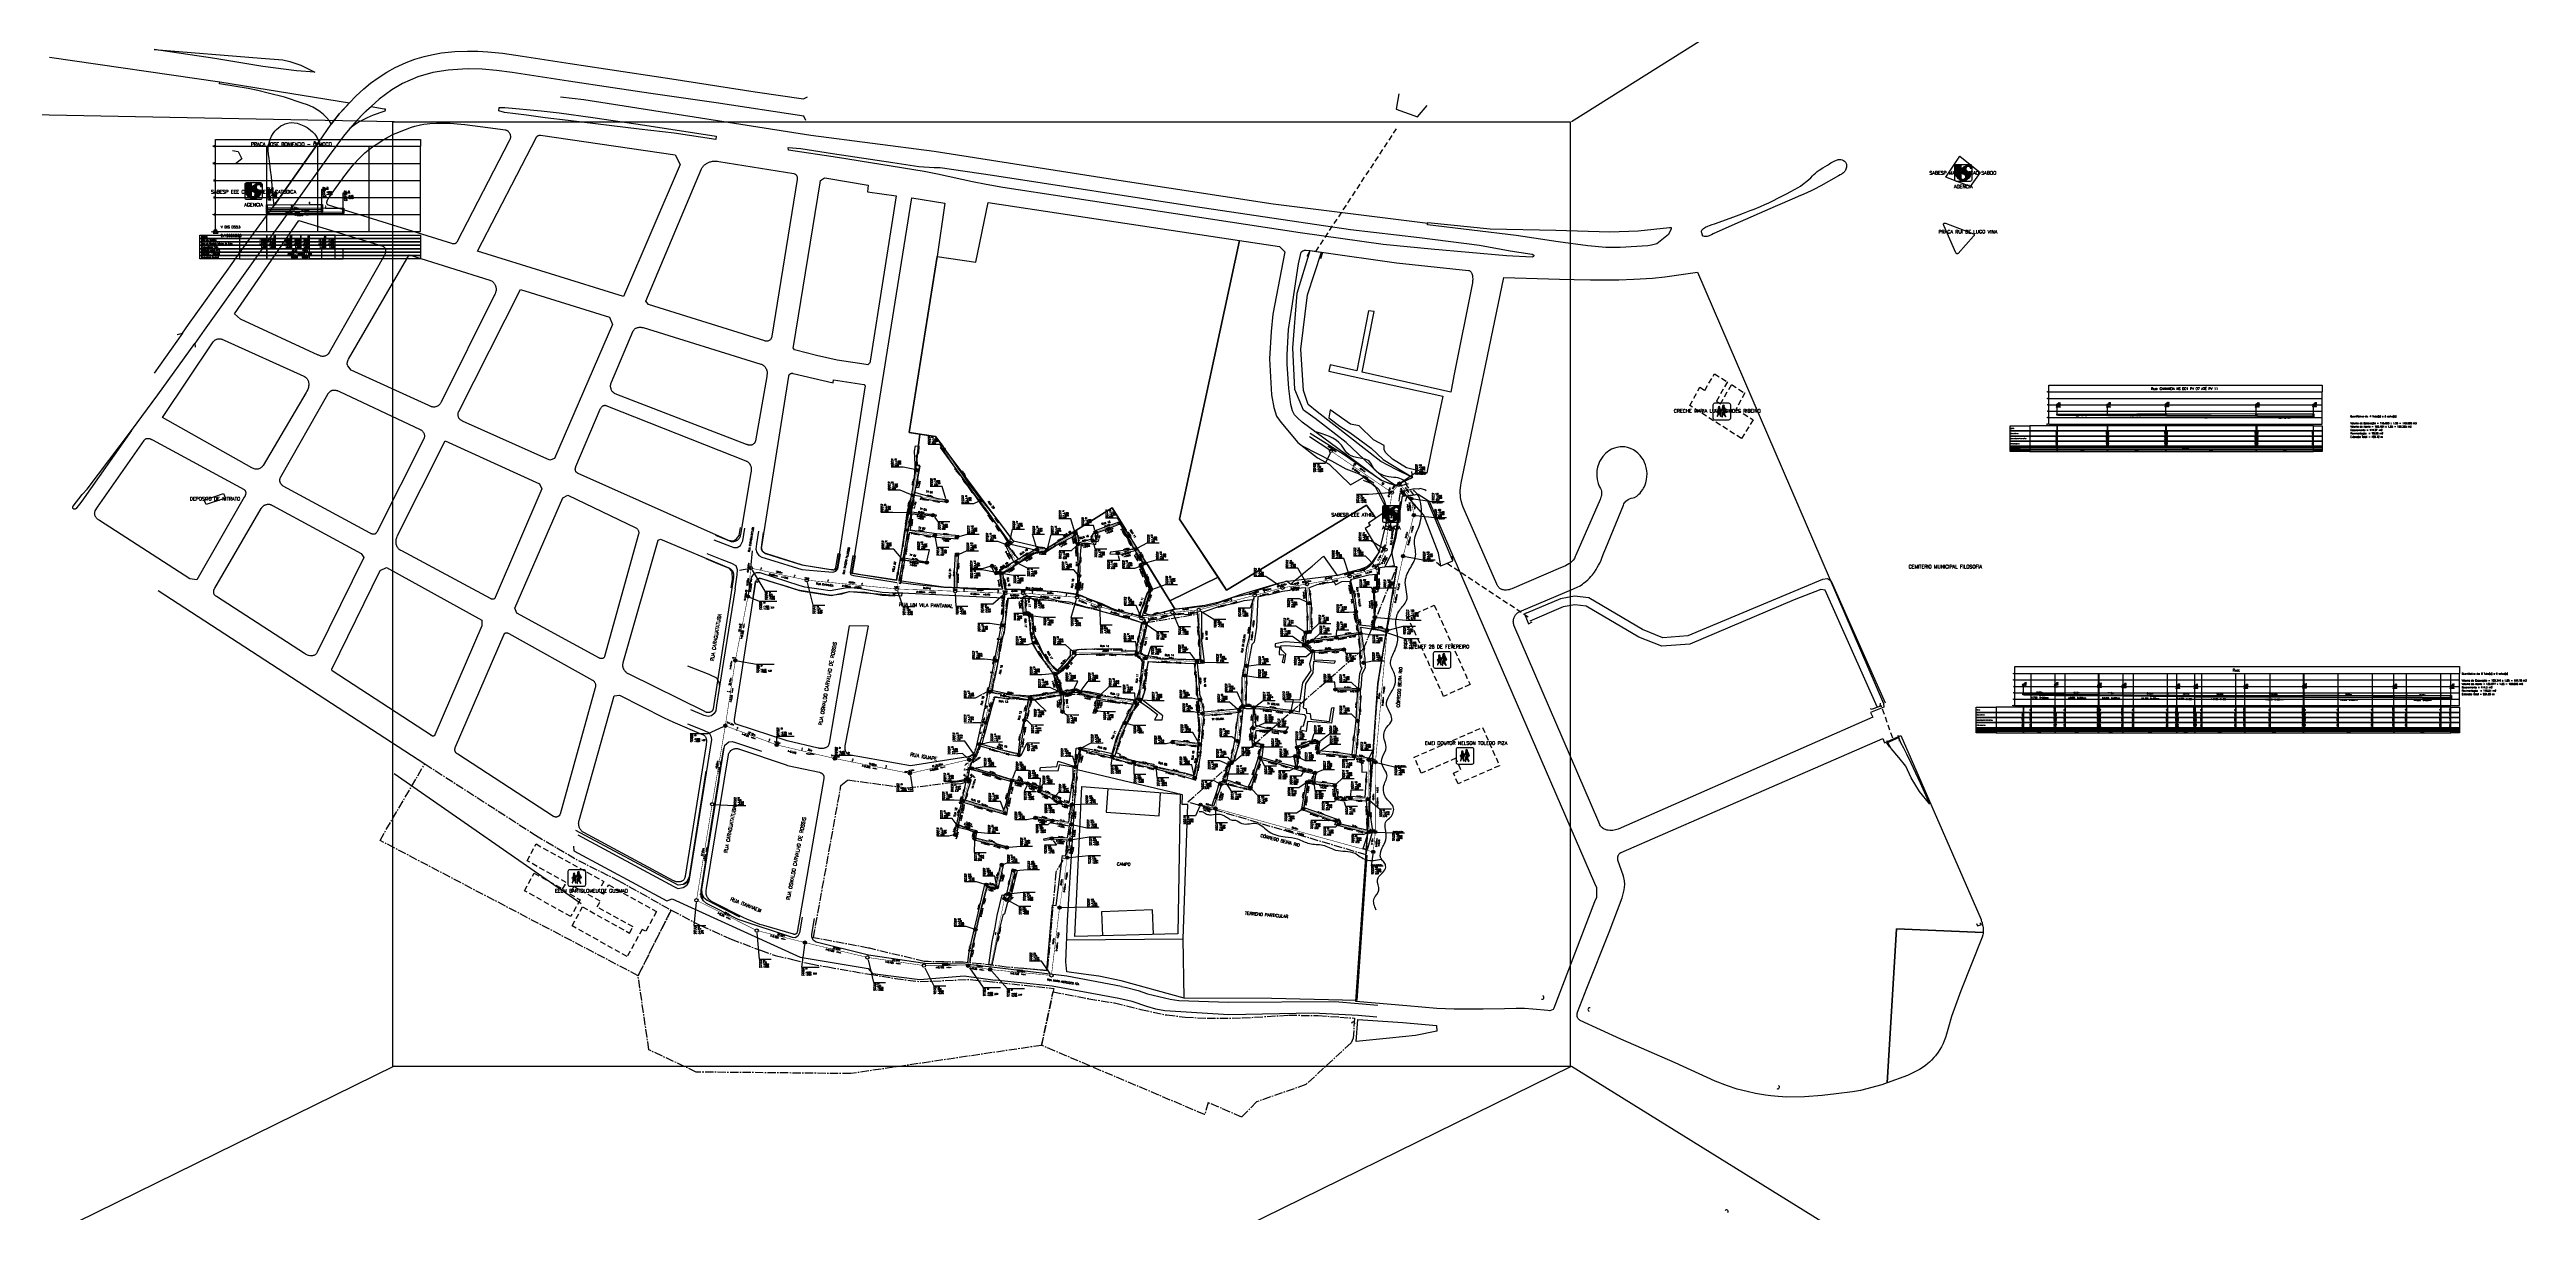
# Model space of a CAD drawing. Extents: x -6997814 to 14282083, y -16 to 289481930.
# Drawn here: x 361875 to 363326, y 7352202 to 7352884 of the extents above; entities that cross this region are included whole.
import ezdxf
from ezdxf.enums import TextEntityAlignment as Align

# ---------------------------------------------------------------- set-up
doc = ezdxf.new("R2010")
doc.units = 0
doc.header["$LTSCALE"] = 6.5
doc.header["$PDMODE"] = 3
doc.header["$PDSIZE"] = -0.3
doc.linetypes.add('CENTER2', pattern=[1.125, 0.75, -0.125, 0.125, -0.125])
doc.linetypes.add('DASHED', pattern=[0.75, 0.5, -0.25])
doc.layers.get('0').update_dxf_attribs({"linetype": 'CONTINUOUS'})
for name, color, linetype in [('AL-ESGOTO', 30, 'CONTINUOUS'), ('ALINHA-DEF', 7, 'CONTINUOUS'), ('ATRIBUTO', 7, 'CONTINUOUS'), ('BUEIRO', 7, 'CONTINUOUS'), ('Control', 7, 'CONTINUOUS'), ('Control_Mark', 7, 'CONTINUOUS'), ('Control_point_desc_Mark', 7, 'CONTINUOUS'), ('Córrego', 170, 'CONTINUOUS'), ('EDIF-NAOPRO', 4, 'DASHED'), ('EDIF-PROPRIA', 4, 'CONTINUOUS'), ('EIXO-RIO-INV', 9, 'DASHED'), ('GUIA', 7, 'CONTINUOUS'), ('JARDIM', 2, 'CONTINUOUS'), ('LISTAGEM_TEXTO', 7, 'CONTINUOUS'), ('MARGEM', 130, 'CONTINUOUS'), ('MURO', 251, 'CONTINUOUS'), ('PONTE', 3, 'CONTINUOUS'), ('PONTOS-Caixas - Esgoto_U', 1, 'CONTINUOUS'), ('PONTOS-CAIXAS_U', 1, 'CONTINUOUS'), ('PRACA', 2, 'CONTINUOUS'), ('PS_IND_COMPRIMENTO', 7, 'CONTINUOUS'), ('PS_IND_DIAMETRO', 7, 'CONTINUOUS'), ('PS_IND_FLUXO', 3, 'CONTINUOUS'), ('PS_IND_INCLINACAO', 7, 'CONTINUOUS'), ('PS_PERFIL_CAIXAS', 7, 'CONTINUOUS'), ('PS_PERFIL_COTA_LIN', 7, 'CONTINUOUS'), ('PS_PERFIL_COTA_TXT', 5, 'CONTINUOUS'), ('PS_PERFIL_GRADE', 8, 'CONTINUOUS'), ('PS_PERFIL_TERRENO', 3, 'CONTINUOUS'), ('PS_PERFIL_TITULOS', 5, 'CONTINUOUS'), ('PS_PERFIL_TUBO', 7, 'CONTINUOUS'), ('PS_PONTOS_IDENTIFICACAO_LIN', 7, 'CONTINUOUS'), ('PS_PONTOS_IDENTIFICACAO_TXT', 7, 'CONTINUOUS'), ('QUADRA-DEF', 7, 'CONTINUOUS'), ('QUADRA-INDEF', 7, 'CENTER2'), ('SIMBOLOS', 2, 'CONTINUOUS'), ('T-MARGEM', 7, 'CONTINUOUS'), ('T_Ptos', 7, 'CONTINUOUS'), ('TUBO_PVC', 1, 'CONTINUOUS'), ('TXT-CEMITERIO', 2, 'CONTINUOUS'), ('TXT-EDIF', 2, 'CONTINUOUS'), ('TXT-LOGRAD', 3, 'CONTINUOUS'), ('TXT-PRACA', 2, 'CONTINUOUS'), ('VERTICE', 3, 'CONTINUOUS')]:
    doc.layers.add(name, color=color, linetype=linetype)
doc.styles.add('1-1000  -  RÉGUA 100', font='romans.shx', dxfattribs={"height": 2.5})
doc.styles.add('1mm', font='romans.shx', dxfattribs={"height": 0.5})
doc.styles.add('ROMANS', font='romans.shx')
doc.styles.add('SABESP', font='ROMANS.shx', dxfattribs={"height": 2})
doc.styles.get("Standard").update_dxf_attribs({"font": 'simplex.shx'})
picture_1 = doc.add_image_def('image1.ecw', size_in_pixel=(49668, 39849))

# ---------------------------------------------------------------- blocks, each defined once
blk = doc.blocks.new('*U1', base_point=(362285.52, 7352579.72))
at = {"layer": 'GUIA'}
blk.add_circle((362285.52, 7352579.72), 0.24, dxfattribs=at)
blk = doc.blocks.new('*U2', base_point=(362285.52, 7352579.72))
at = {"layer": 'GUIA'}
blk.add_circle((362285.52, 7352579.72), 0.24, dxfattribs=at)
blk = doc.blocks.new('*U3', base_point=(362285.52, 7352579.72))
at = {"layer": 'GUIA'}
blk.add_circle((362285.52, 7352579.72), 0.24, dxfattribs=at)
blk = doc.blocks.new('*U4', base_point=(362285.52, 7352579.72))
at = {"layer": 'GUIA'}
blk.add_circle((362285.52, 7352579.72), 0.24, dxfattribs=at)
blk = doc.blocks.new('*U5', base_point=(362285.52, 7352579.72))
at = {"layer": 'GUIA'}
blk.add_circle((362285.52, 7352579.72), 0.24, dxfattribs=at)
blk = doc.blocks.new('*U6', base_point=(362285.52, 7352579.72))
at = {"layer": 'GUIA'}
blk.add_circle((362285.52, 7352579.72), 0.24, dxfattribs=at)
blk = doc.blocks.new('*U7', base_point=(362285.52, 7352579.72))
at = {"layer": 'GUIA'}
blk.add_circle((362285.52, 7352579.72), 0.24, dxfattribs=at)
blk = doc.blocks.new('*U8', base_point=(362285.52, 7352579.72))
at = {"layer": 'GUIA'}
blk.add_circle((362285.52, 7352579.72), 0.24, dxfattribs=at)
blk = doc.blocks.new('*U9', base_point=(362285.52, 7352579.72))
at = {"layer": 'GUIA'}
blk.add_circle((362285.52, 7352579.72), 0.24, dxfattribs=at)
blk = doc.blocks.new('*U10', base_point=(362285.52, 7352579.72))
at = {"layer": 'GUIA'}
blk.add_circle((362285.52, 7352579.72), 0.24, dxfattribs=at)
blk = doc.blocks.new('*U11', base_point=(362285.52, 7352579.72))
at = {"layer": 'GUIA'}
blk.add_circle((362285.52, 7352579.72), 0.24, dxfattribs=at)
blk = doc.blocks.new('*U12', base_point=(362285.52, 7352579.72))
at = {"layer": 'GUIA'}
blk.add_circle((362285.52, 7352579.72), 0.24, dxfattribs=at)
blk = doc.blocks.new('*U13', base_point=(362285.52, 7352579.72))
at = {"layer": 'GUIA'}
blk.add_circle((362285.52, 7352579.72), 0.24, dxfattribs=at)
blk = doc.blocks.new('*U14', base_point=(362285.52, 7352579.72))
at = {"layer": 'GUIA'}
blk.add_circle((362285.52, 7352579.72), 0.24, dxfattribs=at)
blk = doc.blocks.new('*U15', base_point=(362285.52, 7352579.72))
at = {"layer": 'GUIA'}
blk.add_circle((362285.52, 7352579.72), 0.24, dxfattribs=at)
blk = doc.blocks.new('*U16', base_point=(362285.52, 7352579.72))
at = {"layer": 'GUIA'}
blk.add_circle((362285.52, 7352579.72), 0.24, dxfattribs=at)
blk = doc.blocks.new('*U17', base_point=(362285.52, 7352579.72))
at = {"layer": 'GUIA'}
blk.add_circle((362285.52, 7352579.72), 0.24, dxfattribs=at)
blk = doc.blocks.new('*U18', base_point=(362285.52, 7352579.72))
at = {"layer": 'GUIA'}
blk.add_circle((362285.52, 7352579.72), 0.24, dxfattribs=at)
blk = doc.blocks.new('*U19', base_point=(362285.52, 7352579.72))
at = {"layer": 'GUIA'}
blk.add_circle((362285.52, 7352579.72), 0.24, dxfattribs=at)
blk = doc.blocks.new('*U20', base_point=(4191.73, 1118.97))
for p, q in [((4191.56, 1119.14), (4191.9, 1118.8)), ((4191.9, 1119.14), (4191.56, 1118.8))]:
    blk.add_line(p, q)
blk.add_circle((4191.73, 1118.97), 0.24)
blk = doc.blocks.new('*U21', base_point=(4191.73, 1118.97))
for p, q in [((4191.56, 1119.14), (4191.9, 1118.8)), ((4191.9, 1119.14), (4191.56, 1118.8))]:
    blk.add_line(p, q)
blk.add_circle((4191.73, 1118.97), 0.24)
blk = doc.blocks.new('*U22', base_point=(4191.73, 1118.97))
for p, q in [((4191.56, 1119.14), (4191.9, 1118.8)), ((4191.9, 1119.14), (4191.56, 1118.8))]:
    blk.add_line(p, q)
blk.add_circle((4191.73, 1118.97), 0.24)
blk = doc.blocks.new('*U23', base_point=(4191.73, 1118.97))
for p, q in [((4191.56, 1119.14), (4191.9, 1118.8)), ((4191.9, 1119.14), (4191.56, 1118.8))]:
    blk.add_line(p, q)
blk.add_circle((4191.73, 1118.97), 0.24)
blk = doc.blocks.new('*U24', base_point=(4191.73, 1118.97))
for p, q in [((4191.56, 1119.14), (4191.9, 1118.8)), ((4191.9, 1119.14), (4191.56, 1118.8))]:
    blk.add_line(p, q)
blk.add_circle((4191.73, 1118.97), 0.24)
blk = doc.blocks.new('*U25', base_point=(4191.73, 1118.97))
for p, q in [((4191.56, 1119.14), (4191.9, 1118.8)), ((4191.9, 1119.14), (4191.56, 1118.8))]:
    blk.add_line(p, q)
blk.add_circle((4191.73, 1118.97), 0.24)
blk = doc.blocks.new('*U26', base_point=(4191.73, 1118.97))
for p, q in [((4191.56, 1119.14), (4191.9, 1118.8)), ((4191.9, 1119.14), (4191.56, 1118.8))]:
    blk.add_line(p, q)
blk.add_circle((4191.73, 1118.97), 0.24)
blk = doc.blocks.new('*U27', base_point=(4191.73, 1118.97))
for p, q in [((4191.56, 1119.14), (4191.9, 1118.8)), ((4191.9, 1119.14), (4191.56, 1118.8))]:
    blk.add_line(p, q)
blk.add_circle((4191.73, 1118.97), 0.24)
blk = doc.blocks.new('*U28', base_point=(4191.73, 1118.97))
for p, q in [((4191.56, 1119.14), (4191.9, 1118.8)), ((4191.9, 1119.14), (4191.56, 1118.8))]:
    blk.add_line(p, q)
blk.add_circle((4191.73, 1118.97), 0.24)
blk = doc.blocks.new('*U29', base_point=(4191.73, 1118.97))
for p, q in [((4191.56, 1119.14), (4191.9, 1118.8)), ((4191.9, 1119.14), (4191.56, 1118.8))]:
    blk.add_line(p, q)
blk.add_circle((4191.73, 1118.97), 0.24)
blk = doc.blocks.new('*U30', base_point=(4191.73, 1118.97))
for p, q in [((4191.56, 1119.14), (4191.9, 1118.8)), ((4191.9, 1119.14), (4191.56, 1118.8))]:
    blk.add_line(p, q)
blk.add_circle((4191.73, 1118.97), 0.24)
blk = doc.blocks.new('*U31', base_point=(4191.73, 1118.97))
for p, q in [((4191.56, 1119.14), (4191.9, 1118.8)), ((4191.9, 1119.14), (4191.56, 1118.8))]:
    blk.add_line(p, q)
blk.add_circle((4191.73, 1118.97), 0.24)
blk = doc.blocks.new('*U32', base_point=(4191.73, 1118.97))
for p, q in [((4191.56, 1119.14), (4191.9, 1118.8)), ((4191.9, 1119.14), (4191.56, 1118.8))]:
    blk.add_line(p, q)
blk.add_circle((4191.73, 1118.97), 0.24)
blk = doc.blocks.new('*U33', base_point=(4191.73, 1118.97))
for p, q in [((4191.56, 1119.14), (4191.9, 1118.8)), ((4191.9, 1119.14), (4191.56, 1118.8))]:
    blk.add_line(p, q)
blk.add_circle((4191.73, 1118.97), 0.24)
blk = doc.blocks.new('*U34', base_point=(4191.73, 1118.97))
for p, q in [((4191.56, 1119.14), (4191.9, 1118.8)), ((4191.9, 1119.14), (4191.56, 1118.8))]:
    blk.add_line(p, q)
blk.add_circle((4191.73, 1118.97), 0.24)
blk = doc.blocks.new('*U35', base_point=(4191.73, 1118.97))
for p, q in [((4191.56, 1119.14), (4191.9, 1118.8)), ((4191.9, 1119.14), (4191.56, 1118.8))]:
    blk.add_line(p, q)
blk.add_circle((4191.73, 1118.97), 0.24)
blk = doc.blocks.new('*U36', base_point=(4191.73, 1118.97))
for p, q in [((4191.56, 1119.14), (4191.9, 1118.8)), ((4191.9, 1119.14), (4191.56, 1118.8))]:
    blk.add_line(p, q)
blk.add_circle((4191.73, 1118.97), 0.24)
blk = doc.blocks.new('*U37', base_point=(4191.73, 1118.97))
for p, q in [((4191.56, 1119.14), (4191.9, 1118.8)), ((4191.9, 1119.14), (4191.56, 1118.8))]:
    blk.add_line(p, q)
blk.add_circle((4191.73, 1118.97), 0.24)
blk = doc.blocks.new('*U38', base_point=(4191.73, 1118.97))
for p, q in [((4191.56, 1119.14), (4191.9, 1118.8)), ((4191.9, 1119.14), (4191.56, 1118.8))]:
    blk.add_line(p, q)
blk.add_circle((4191.73, 1118.97), 0.24)
blk = doc.blocks.new('*U39', base_point=(4191.73, 1118.97))
for p, q in [((4191.56, 1119.14), (4191.9, 1118.8)), ((4191.9, 1119.14), (4191.56, 1118.8))]:
    blk.add_line(p, q)
blk.add_circle((4191.73, 1118.97), 0.24)
blk = doc.blocks.new('*U40', base_point=(4191.73, 1118.97))
for p, q in [((4191.56, 1119.14), (4191.9, 1118.8)), ((4191.9, 1119.14), (4191.56, 1118.8))]:
    blk.add_line(p, q)
blk.add_circle((4191.73, 1118.97), 0.24)
blk = doc.blocks.new('*U41', base_point=(4191.73, 1118.97))
for p, q in [((4191.56, 1119.14), (4191.9, 1118.8)), ((4191.9, 1119.14), (4191.56, 1118.8))]:
    blk.add_line(p, q)
blk.add_circle((4191.73, 1118.97), 0.24)
blk = doc.blocks.new('*U42', base_point=(4191.73, 1118.97))
for p, q in [((4191.56, 1119.14), (4191.9, 1118.8)), ((4191.9, 1119.14), (4191.56, 1118.8))]:
    blk.add_line(p, q)
blk.add_circle((4191.73, 1118.97), 0.24)
blk = doc.blocks.new('*U43', base_point=(4191.73, 1118.97))
for p, q in [((4191.56, 1119.14), (4191.9, 1118.8)), ((4191.9, 1119.14), (4191.56, 1118.8))]:
    blk.add_line(p, q)
blk.add_circle((4191.73, 1118.97), 0.24)
blk = doc.blocks.new('*U44', base_point=(4191.73, 1118.97))
for p, q in [((4191.56, 1119.14), (4191.9, 1118.8)), ((4191.9, 1119.14), (4191.56, 1118.8))]:
    blk.add_line(p, q)
blk.add_circle((4191.73, 1118.97), 0.24)
blk = doc.blocks.new('*U45', base_point=(4191.73, 1118.97))
for p, q in [((4191.56, 1119.14), (4191.9, 1118.8)), ((4191.9, 1119.14), (4191.56, 1118.8))]:
    blk.add_line(p, q)
blk.add_circle((4191.73, 1118.97), 0.24)
blk = doc.blocks.new('*U46', base_point=(4191.73, 1118.97))
for p, q in [((4191.56, 1119.14), (4191.9, 1118.8)), ((4191.9, 1119.14), (4191.56, 1118.8))]:
    blk.add_line(p, q)
blk.add_circle((4191.73, 1118.97), 0.24)
blk = doc.blocks.new('*U47', base_point=(4191.73, 1118.97))
for p, q in [((4191.56, 1119.14), (4191.9, 1118.8)), ((4191.9, 1119.14), (4191.56, 1118.8))]:
    blk.add_line(p, q)
blk.add_circle((4191.73, 1118.97), 0.24)
blk = doc.blocks.new('*U48', base_point=(4191.73, 1118.97))
for p, q in [((4191.56, 1119.14), (4191.9, 1118.8)), ((4191.9, 1119.14), (4191.56, 1118.8))]:
    blk.add_line(p, q)
blk.add_circle((4191.73, 1118.97), 0.24)
blk = doc.blocks.new('*U49', base_point=(4191.73, 1118.97))
for p, q in [((4191.56, 1119.14), (4191.9, 1118.8)), ((4191.9, 1119.14), (4191.56, 1118.8))]:
    blk.add_line(p, q)
blk.add_circle((4191.73, 1118.97), 0.24)
blk = doc.blocks.new('*U50', base_point=(4191.73, 1118.97))
for p, q in [((4191.56, 1119.14), (4191.9, 1118.8)), ((4191.9, 1119.14), (4191.56, 1118.8))]:
    blk.add_line(p, q)
blk.add_circle((4191.73, 1118.97), 0.24)
blk = doc.blocks.new('*U51', base_point=(4191.73, 1118.97))
for p, q in [((4191.56, 1119.14), (4191.9, 1118.8)), ((4191.9, 1119.14), (4191.56, 1118.8))]:
    blk.add_line(p, q)
blk.add_circle((4191.73, 1118.97), 0.24)
blk = doc.blocks.new('*U52', base_point=(4191.73, 1118.97))
for p, q in [((4191.56, 1119.14), (4191.9, 1118.8)), ((4191.9, 1119.14), (4191.56, 1118.8))]:
    blk.add_line(p, q)
blk.add_circle((4191.73, 1118.97), 0.24)
blk = doc.blocks.new('*U53', base_point=(4191.73, 1118.97))
for p, q in [((4191.56, 1119.14), (4191.9, 1118.8)), ((4191.9, 1119.14), (4191.56, 1118.8))]:
    blk.add_line(p, q)
blk.add_circle((4191.73, 1118.97), 0.24)
blk = doc.blocks.new('*U54', base_point=(4191.73, 1118.97))
for p, q in [((4191.56, 1119.14), (4191.9, 1118.8)), ((4191.9, 1119.14), (4191.56, 1118.8))]:
    blk.add_line(p, q)
blk.add_circle((4191.73, 1118.97), 0.24)
blk = doc.blocks.new('*U55', base_point=(4191.73, 1118.97))
for p, q in [((4191.56, 1119.14), (4191.9, 1118.8)), ((4191.9, 1119.14), (4191.56, 1118.8))]:
    blk.add_line(p, q)
blk.add_circle((4191.73, 1118.97), 0.24)
blk = doc.blocks.new('*U56', base_point=(4191.73, 1118.97))
for p, q in [((4191.56, 1119.14), (4191.9, 1118.8)), ((4191.9, 1119.14), (4191.56, 1118.8))]:
    blk.add_line(p, q)
blk.add_circle((4191.73, 1118.97), 0.24)
blk = doc.blocks.new('*U57', base_point=(4191.73, 1118.97))
for p, q in [((4191.56, 1119.14), (4191.9, 1118.8)), ((4191.9, 1119.14), (4191.56, 1118.8))]:
    blk.add_line(p, q)
blk.add_circle((4191.73, 1118.97), 0.24)
blk = doc.blocks.new('*U58', base_point=(4191.73, 1118.97))
for p, q in [((4191.56, 1119.14), (4191.9, 1118.8)), ((4191.9, 1119.14), (4191.56, 1118.8))]:
    blk.add_line(p, q)
blk.add_circle((4191.73, 1118.97), 0.24)
blk = doc.blocks.new('*U59', base_point=(4191.73, 1118.97))
for p, q in [((4191.56, 1119.14), (4191.9, 1118.8)), ((4191.9, 1119.14), (4191.56, 1118.8))]:
    blk.add_line(p, q)
blk.add_circle((4191.73, 1118.97), 0.24)
blk = doc.blocks.new('*U60', base_point=(4191.73, 1118.97))
for p, q in [((4191.56, 1119.14), (4191.9, 1118.8)), ((4191.9, 1119.14), (4191.56, 1118.8))]:
    blk.add_line(p, q)
blk.add_circle((4191.73, 1118.97), 0.24)
blk = doc.blocks.new('*U61', base_point=(4191.73, 1118.97))
for p, q in [((4191.56, 1119.14), (4191.9, 1118.8)), ((4191.9, 1119.14), (4191.56, 1118.8))]:
    blk.add_line(p, q)
blk.add_circle((4191.73, 1118.97), 0.24)
blk = doc.blocks.new('*U62', base_point=(4191.73, 1118.97))
for p, q in [((4191.56, 1119.14), (4191.9, 1118.8)), ((4191.9, 1119.14), (4191.56, 1118.8))]:
    blk.add_line(p, q)
blk.add_circle((4191.73, 1118.97), 0.24)
blk = doc.blocks.new('*U63', base_point=(4191.73, 1118.97))
for p, q in [((4191.56, 1119.14), (4191.9, 1118.8)), ((4191.9, 1119.14), (4191.56, 1118.8))]:
    blk.add_line(p, q)
blk.add_circle((4191.73, 1118.97), 0.24)
blk = doc.blocks.new('*U64', base_point=(4191.73, 1118.97))
for p, q in [((4191.56, 1119.14), (4191.9, 1118.8)), ((4191.9, 1119.14), (4191.56, 1118.8))]:
    blk.add_line(p, q)
blk.add_circle((4191.73, 1118.97), 0.24)
blk = doc.blocks.new('*U65', base_point=(4191.73, 1118.97))
for p, q in [((4191.56, 1119.14), (4191.9, 1118.8)), ((4191.9, 1119.14), (4191.56, 1118.8))]:
    blk.add_line(p, q)
blk.add_circle((4191.73, 1118.97), 0.24)
blk = doc.blocks.new('*U66', base_point=(4191.73, 1118.97))
for p, q in [((4191.56, 1119.14), (4191.9, 1118.8)), ((4191.9, 1119.14), (4191.56, 1118.8))]:
    blk.add_line(p, q)
blk.add_circle((4191.73, 1118.97), 0.24)
blk = doc.blocks.new('*U67', base_point=(4191.73, 1118.97))
for p, q in [((4191.56, 1119.14), (4191.9, 1118.8)), ((4191.9, 1119.14), (4191.56, 1118.8))]:
    blk.add_line(p, q)
blk.add_circle((4191.73, 1118.97), 0.24)
blk = doc.blocks.new('*U68', base_point=(4191.73, 1118.97))
for p, q in [((4191.56, 1119.14), (4191.9, 1118.8)), ((4191.9, 1119.14), (4191.56, 1118.8))]:
    blk.add_line(p, q)
blk.add_circle((4191.73, 1118.97), 0.24)
blk = doc.blocks.new('*U69', base_point=(4191.73, 1118.97))
for p, q in [((4191.56, 1119.14), (4191.9, 1118.8)), ((4191.9, 1119.14), (4191.56, 1118.8))]:
    blk.add_line(p, q)
blk.add_circle((4191.73, 1118.97), 0.24)
blk = doc.blocks.new('*U70', base_point=(4191.73, 1118.97))
for p, q in [((4191.56, 1119.14), (4191.9, 1118.8)), ((4191.9, 1119.14), (4191.56, 1118.8))]:
    blk.add_line(p, q)
blk.add_circle((4191.73, 1118.97), 0.24)
blk = doc.blocks.new('*U71', base_point=(4191.73, 1118.97))
for p, q in [((4191.56, 1119.14), (4191.9, 1118.8)), ((4191.9, 1119.14), (4191.56, 1118.8))]:
    blk.add_line(p, q)
blk.add_circle((4191.73, 1118.97), 0.24)
blk = doc.blocks.new('*U72', base_point=(4191.73, 1118.97))
for p, q in [((4191.56, 1119.14), (4191.9, 1118.8)), ((4191.9, 1119.14), (4191.56, 1118.8))]:
    blk.add_line(p, q)
blk.add_circle((4191.73, 1118.97), 0.24)
blk = doc.blocks.new('*U73', base_point=(4191.73, 1118.97))
for p, q in [((4191.56, 1119.14), (4191.9, 1118.8)), ((4191.9, 1119.14), (4191.56, 1118.8))]:
    blk.add_line(p, q)
blk.add_circle((4191.73, 1118.97), 0.24)
blk = doc.blocks.new('*U74', base_point=(4191.73, 1118.97))
for p, q in [((4191.56, 1119.14), (4191.9, 1118.8)), ((4191.9, 1119.14), (4191.56, 1118.8))]:
    blk.add_line(p, q)
blk.add_circle((4191.73, 1118.97), 0.24)
blk = doc.blocks.new('*U75', base_point=(4191.73, 1118.97))
for p, q in [((4191.56, 1119.14), (4191.9, 1118.8)), ((4191.9, 1119.14), (4191.56, 1118.8))]:
    blk.add_line(p, q)
blk.add_circle((4191.73, 1118.97), 0.24)
blk = doc.blocks.new('*U76', base_point=(4191.73, 1118.97))
for p, q in [((4191.56, 1119.14), (4191.9, 1118.8)), ((4191.9, 1119.14), (4191.56, 1118.8))]:
    blk.add_line(p, q)
blk.add_circle((4191.73, 1118.97), 0.24)
blk = doc.blocks.new('*U77', base_point=(4191.73, 1118.97))
for p, q in [((4191.56, 1119.14), (4191.9, 1118.8)), ((4191.9, 1119.14), (4191.56, 1118.8))]:
    blk.add_line(p, q)
blk.add_circle((4191.73, 1118.97), 0.24)
blk = doc.blocks.new('*U78', base_point=(4191.73, 1118.97))
for p, q in [((4191.56, 1119.14), (4191.9, 1118.8)), ((4191.9, 1119.14), (4191.56, 1118.8))]:
    blk.add_line(p, q)
blk.add_circle((4191.73, 1118.97), 0.24)
blk = doc.blocks.new('*U79', base_point=(4191.73, 1118.97))
for p, q in [((4191.56, 1119.14), (4191.9, 1118.8)), ((4191.9, 1119.14), (4191.56, 1118.8))]:
    blk.add_line(p, q)
blk.add_circle((4191.73, 1118.97), 0.24)
blk = doc.blocks.new('*U80', base_point=(4191.73, 1118.97))
for p, q in [((4191.56, 1119.14), (4191.9, 1118.8)), ((4191.9, 1119.14), (4191.56, 1118.8))]:
    blk.add_line(p, q)
blk.add_circle((4191.73, 1118.97), 0.24)
blk = doc.blocks.new('*U81', base_point=(4191.73, 1118.97))
for p, q in [((4191.56, 1119.14), (4191.9, 1118.8)), ((4191.9, 1119.14), (4191.56, 1118.8))]:
    blk.add_line(p, q)
blk.add_circle((4191.73, 1118.97), 0.24)
blk = doc.blocks.new('*U82', base_point=(4191.73, 1118.97))
for p, q in [((4191.56, 1119.14), (4191.9, 1118.8)), ((4191.9, 1119.14), (4191.56, 1118.8))]:
    blk.add_line(p, q)
blk.add_circle((4191.73, 1118.97), 0.24)
blk = doc.blocks.new('*U83', base_point=(4191.73, 1118.97))
for p, q in [((4191.56, 1119.14), (4191.9, 1118.8)), ((4191.9, 1119.14), (4191.56, 1118.8))]:
    blk.add_line(p, q)
blk.add_circle((4191.73, 1118.97), 0.24)
blk = doc.blocks.new('*U84', base_point=(4191.73, 1118.97))
for p, q in [((4191.56, 1119.14), (4191.9, 1118.8)), ((4191.9, 1119.14), (4191.56, 1118.8))]:
    blk.add_line(p, q)
blk.add_circle((4191.73, 1118.97), 0.24)
blk = doc.blocks.new('*U85', base_point=(4191.73, 1118.97))
for p, q in [((4191.56, 1119.14), (4191.9, 1118.8)), ((4191.9, 1119.14), (4191.56, 1118.8))]:
    blk.add_line(p, q)
blk.add_circle((4191.73, 1118.97), 0.24)
blk = doc.blocks.new('*U86', base_point=(4191.73, 1118.97))
for p, q in [((4191.56, 1119.14), (4191.9, 1118.8)), ((4191.9, 1119.14), (4191.56, 1118.8))]:
    blk.add_line(p, q)
blk.add_circle((4191.73, 1118.97), 0.24)
blk = doc.blocks.new('*U87', base_point=(4191.73, 1118.97))
for p, q in [((4191.56, 1119.14), (4191.9, 1118.8)), ((4191.9, 1119.14), (4191.56, 1118.8))]:
    blk.add_line(p, q)
blk.add_circle((4191.73, 1118.97), 0.24)
blk = doc.blocks.new('*U88', base_point=(4191.73, 1118.97))
for p, q in [((4191.56, 1119.14), (4191.9, 1118.8)), ((4191.9, 1119.14), (4191.56, 1118.8))]:
    blk.add_line(p, q)
blk.add_circle((4191.73, 1118.97), 0.24)
blk = doc.blocks.new('*U89', base_point=(4191.73, 1118.97))
for p, q in [((4191.56, 1119.14), (4191.9, 1118.8)), ((4191.9, 1119.14), (4191.56, 1118.8))]:
    blk.add_line(p, q)
blk.add_circle((4191.73, 1118.97), 0.24)
blk = doc.blocks.new('*U90', base_point=(4191.73, 1118.97))
for p, q in [((4191.56, 1119.14), (4191.9, 1118.8)), ((4191.9, 1119.14), (4191.56, 1118.8))]:
    blk.add_line(p, q)
blk.add_circle((4191.73, 1118.97), 0.24)
blk = doc.blocks.new('*U91', base_point=(4191.73, 1118.97))
for p, q in [((4191.56, 1119.14), (4191.9, 1118.8)), ((4191.9, 1119.14), (4191.56, 1118.8))]:
    blk.add_line(p, q)
blk.add_circle((4191.73, 1118.97), 0.24)
blk = doc.blocks.new('*U92', base_point=(4191.73, 1118.97))
for p, q in [((4191.56, 1119.14), (4191.9, 1118.8)), ((4191.9, 1119.14), (4191.56, 1118.8))]:
    blk.add_line(p, q)
blk.add_circle((4191.73, 1118.97), 0.24)
blk = doc.blocks.new('*U93', base_point=(4191.73, 1118.97))
for p, q in [((4191.56, 1119.14), (4191.9, 1118.8)), ((4191.9, 1119.14), (4191.56, 1118.8))]:
    blk.add_line(p, q)
blk.add_circle((4191.73, 1118.97), 0.24)
blk = doc.blocks.new('*U94', base_point=(4191.73, 1118.97))
for p, q in [((4191.56, 1119.14), (4191.9, 1118.8)), ((4191.9, 1119.14), (4191.56, 1118.8))]:
    blk.add_line(p, q)
blk.add_circle((4191.73, 1118.97), 0.24)
blk = doc.blocks.new('*U95', base_point=(4191.73, 1118.97))
for p, q in [((4191.56, 1119.14), (4191.9, 1118.8)), ((4191.9, 1119.14), (4191.56, 1118.8))]:
    blk.add_line(p, q)
blk.add_circle((4191.73, 1118.97), 0.24)
blk = doc.blocks.new('*U96', base_point=(4191.73, 1118.97))
for p, q in [((4191.56, 1119.14), (4191.9, 1118.8)), ((4191.9, 1119.14), (4191.56, 1118.8))]:
    blk.add_line(p, q)
blk.add_circle((4191.73, 1118.97), 0.24)
blk = doc.blocks.new('*U97', base_point=(4191.73, 1118.97))
for p, q in [((4191.56, 1119.14), (4191.9, 1118.8)), ((4191.9, 1119.14), (4191.56, 1118.8))]:
    blk.add_line(p, q)
blk.add_circle((4191.73, 1118.97), 0.24)
blk = doc.blocks.new('*U98', base_point=(4191.73, 1118.97))
for p, q in [((4191.56, 1119.14), (4191.9, 1118.8)), ((4191.9, 1119.14), (4191.56, 1118.8))]:
    blk.add_line(p, q)
blk.add_circle((4191.73, 1118.97), 0.24)
blk = doc.blocks.new('*U99', base_point=(4191.73, 1118.97))
for p, q in [((4191.56, 1119.14), (4191.9, 1118.8)), ((4191.9, 1119.14), (4191.56, 1118.8))]:
    blk.add_line(p, q)
blk.add_circle((4191.73, 1118.97), 0.24)
blk = doc.blocks.new('*U100', base_point=(4191.73, 1118.97))
for p, q in [((4191.56, 1119.14), (4191.9, 1118.8)), ((4191.9, 1119.14), (4191.56, 1118.8))]:
    blk.add_line(p, q)
blk.add_circle((4191.73, 1118.97), 0.24)
blk = doc.blocks.new('*U101', base_point=(4191.73, 1118.97))
for p, q in [((4191.56, 1119.14), (4191.9, 1118.8)), ((4191.9, 1119.14), (4191.56, 1118.8))]:
    blk.add_line(p, q)
blk.add_circle((4191.73, 1118.97), 0.24)
blk = doc.blocks.new('*U102', base_point=(4191.73, 1118.97))
for p, q in [((4191.56, 1119.14), (4191.9, 1118.8)), ((4191.9, 1119.14), (4191.56, 1118.8))]:
    blk.add_line(p, q)
blk.add_circle((4191.73, 1118.97), 0.24)
blk = doc.blocks.new('*U103', base_point=(4191.73, 1118.97))
for p, q in [((4191.56, 1119.14), (4191.9, 1118.8)), ((4191.9, 1119.14), (4191.56, 1118.8))]:
    blk.add_line(p, q)
blk.add_circle((4191.73, 1118.97), 0.24)
blk = doc.blocks.new('*U104', base_point=(4191.73, 1118.97))
for p, q in [((4191.56, 1119.14), (4191.9, 1118.8)), ((4191.9, 1119.14), (4191.56, 1118.8))]:
    blk.add_line(p, q)
blk.add_circle((4191.73, 1118.97), 0.24)
blk = doc.blocks.new('*U105', base_point=(4191.73, 1118.97))
for p, q in [((4191.56, 1119.14), (4191.9, 1118.8)), ((4191.9, 1119.14), (4191.56, 1118.8))]:
    blk.add_line(p, q)
blk.add_circle((4191.73, 1118.97), 0.24)
blk = doc.blocks.new('*U106', base_point=(4191.73, 1118.97))
for p, q in [((4191.56, 1119.14), (4191.9, 1118.8)), ((4191.9, 1119.14), (4191.56, 1118.8))]:
    blk.add_line(p, q)
blk.add_circle((4191.73, 1118.97), 0.24)
blk = doc.blocks.new('*U107', base_point=(4191.73, 1118.97))
for p, q in [((4191.56, 1119.14), (4191.9, 1118.8)), ((4191.9, 1119.14), (4191.56, 1118.8))]:
    blk.add_line(p, q)
blk.add_circle((4191.73, 1118.97), 0.24)
blk = doc.blocks.new('*U108', base_point=(4191.73, 1118.97))
for p, q in [((4191.56, 1119.14), (4191.9, 1118.8)), ((4191.9, 1119.14), (4191.56, 1118.8))]:
    blk.add_line(p, q)
blk.add_circle((4191.73, 1118.97), 0.24)
blk = doc.blocks.new('*U109', base_point=(4191.73, 1118.97))
for p, q in [((4191.56, 1119.14), (4191.9, 1118.8)), ((4191.9, 1119.14), (4191.56, 1118.8))]:
    blk.add_line(p, q)
blk.add_circle((4191.73, 1118.97), 0.24)
blk = doc.blocks.new('*U110', base_point=(4191.73, 1118.97))
for p, q in [((4191.56, 1119.14), (4191.9, 1118.8)), ((4191.9, 1119.14), (4191.56, 1118.8))]:
    blk.add_line(p, q)
blk.add_circle((4191.73, 1118.97), 0.24)
blk = doc.blocks.new('*U111', base_point=(4191.73, 1118.97))
for p, q in [((4191.56, 1119.14), (4191.9, 1118.8)), ((4191.9, 1119.14), (4191.56, 1118.8))]:
    blk.add_line(p, q)
blk.add_circle((4191.73, 1118.97), 0.24)
blk = doc.blocks.new('*U112', base_point=(4191.73, 1118.97))
for p, q in [((4191.56, 1119.14), (4191.9, 1118.8)), ((4191.9, 1119.14), (4191.56, 1118.8))]:
    blk.add_line(p, q)
blk.add_circle((4191.73, 1118.97), 0.24)
blk = doc.blocks.new('*U113', base_point=(4191.73, 1118.97))
for p, q in [((4191.56, 1119.14), (4191.9, 1118.8)), ((4191.9, 1119.14), (4191.56, 1118.8))]:
    blk.add_line(p, q)
blk.add_circle((4191.73, 1118.97), 0.24)
blk = doc.blocks.new('*U114', base_point=(4191.73, 1118.97))
for p, q in [((4191.56, 1119.14), (4191.9, 1118.8)), ((4191.9, 1119.14), (4191.56, 1118.8))]:
    blk.add_line(p, q)
blk.add_circle((4191.73, 1118.97), 0.24)
blk = doc.blocks.new('*U115', base_point=(4191.73, 1118.97))
for p, q in [((4191.56, 1119.14), (4191.9, 1118.8)), ((4191.9, 1119.14), (4191.56, 1118.8))]:
    blk.add_line(p, q)
blk.add_circle((4191.73, 1118.97), 0.24)
blk = doc.blocks.new('*U116', base_point=(4191.73, 1118.97))
for p, q in [((4191.56, 1119.14), (4191.9, 1118.8)), ((4191.9, 1119.14), (4191.56, 1118.8))]:
    blk.add_line(p, q)
blk.add_circle((4191.73, 1118.97), 0.24)
blk = doc.blocks.new('*U117', base_point=(4191.73, 1118.97))
for p, q in [((4191.56, 1119.14), (4191.9, 1118.8)), ((4191.9, 1119.14), (4191.56, 1118.8))]:
    blk.add_line(p, q)
blk.add_circle((4191.73, 1118.97), 0.24)
blk = doc.blocks.new('*U118', base_point=(4191.73, 1118.97))
for p, q in [((4191.56, 1119.14), (4191.9, 1118.8)), ((4191.9, 1119.14), (4191.56, 1118.8))]:
    blk.add_line(p, q)
blk.add_circle((4191.73, 1118.97), 0.24)
blk = doc.blocks.new('*U119', base_point=(4191.73, 1118.97))
for p, q in [((4191.56, 1119.14), (4191.9, 1118.8)), ((4191.9, 1119.14), (4191.56, 1118.8))]:
    blk.add_line(p, q)
blk.add_circle((4191.73, 1118.97), 0.24)
blk = doc.blocks.new('*U120', base_point=(4191.73, 1118.97))
for p, q in [((4191.56, 1119.14), (4191.9, 1118.8)), ((4191.9, 1119.14), (4191.56, 1118.8))]:
    blk.add_line(p, q)
blk.add_circle((4191.73, 1118.97), 0.24)
blk = doc.blocks.new('*U121', base_point=(4191.73, 1118.97))
for p, q in [((4191.56, 1119.14), (4191.9, 1118.8)), ((4191.9, 1119.14), (4191.56, 1118.8))]:
    blk.add_line(p, q)
blk.add_circle((4191.73, 1118.97), 0.24)
blk = doc.blocks.new('*U122', base_point=(4191.73, 1118.97))
for p, q in [((4191.56, 1119.14), (4191.9, 1118.8)), ((4191.9, 1119.14), (4191.56, 1118.8))]:
    blk.add_line(p, q)
blk.add_circle((4191.73, 1118.97), 0.24)
blk = doc.blocks.new('*U123', base_point=(4191.73, 1118.97))
for p, q in [((4191.56, 1119.14), (4191.9, 1118.8)), ((4191.9, 1119.14), (4191.56, 1118.8))]:
    blk.add_line(p, q)
blk.add_circle((4191.73, 1118.97), 0.24)
blk = doc.blocks.new('*U124', base_point=(4191.73, 1118.97))
for p, q in [((4191.56, 1119.14), (4191.9, 1118.8)), ((4191.9, 1119.14), (4191.56, 1118.8))]:
    blk.add_line(p, q)
blk.add_circle((4191.73, 1118.97), 0.24)
blk = doc.blocks.new('*U125', base_point=(4191.73, 1118.97))
for p, q in [((4191.56, 1119.14), (4191.9, 1118.8)), ((4191.9, 1119.14), (4191.56, 1118.8))]:
    blk.add_line(p, q)
blk.add_circle((4191.73, 1118.97), 0.24)
blk = doc.blocks.new('*U126', base_point=(4191.73, 1118.97))
for p, q in [((4191.56, 1119.14), (4191.9, 1118.8)), ((4191.9, 1119.14), (4191.56, 1118.8))]:
    blk.add_line(p, q)
blk.add_circle((4191.73, 1118.97), 0.24)
blk = doc.blocks.new('*U127', base_point=(4191.73, 1118.97))
for p, q in [((4191.56, 1119.14), (4191.9, 1118.8)), ((4191.9, 1119.14), (4191.56, 1118.8))]:
    blk.add_line(p, q)
blk.add_circle((4191.73, 1118.97), 0.24)
blk = doc.blocks.new('*U128', base_point=(4191.73, 1118.97))
for p, q in [((4191.56, 1119.14), (4191.9, 1118.8)), ((4191.9, 1119.14), (4191.56, 1118.8))]:
    blk.add_line(p, q)
blk.add_circle((4191.73, 1118.97), 0.24)
blk = doc.blocks.new('*U129', base_point=(4191.73, 1118.97))
for p, q in [((4191.56, 1119.14), (4191.9, 1118.8)), ((4191.9, 1119.14), (4191.56, 1118.8))]:
    blk.add_line(p, q)
blk.add_circle((4191.73, 1118.97), 0.24)
blk = doc.blocks.new('*U130', base_point=(4191.73, 1118.97))
for p, q in [((4191.56, 1119.14), (4191.9, 1118.8)), ((4191.9, 1119.14), (4191.56, 1118.8))]:
    blk.add_line(p, q)
blk.add_circle((4191.73, 1118.97), 0.24)
blk = doc.blocks.new('*U131', base_point=(4191.73, 1118.97))
for p, q in [((4191.56, 1119.14), (4191.9, 1118.8)), ((4191.9, 1119.14), (4191.56, 1118.8))]:
    blk.add_line(p, q)
blk.add_circle((4191.73, 1118.97), 0.24)
blk = doc.blocks.new('*U132', base_point=(4191.73, 1118.97))
for p, q in [((4191.56, 1119.14), (4191.9, 1118.8)), ((4191.9, 1119.14), (4191.56, 1118.8))]:
    blk.add_line(p, q)
blk.add_circle((4191.73, 1118.97), 0.24)
blk = doc.blocks.new('*U133', base_point=(4191.73, 1118.97))
for p, q in [((4191.56, 1119.14), (4191.9, 1118.8)), ((4191.9, 1119.14), (4191.56, 1118.8))]:
    blk.add_line(p, q)
blk.add_circle((4191.73, 1118.97), 0.24)
blk = doc.blocks.new('*U134', base_point=(4191.73, 1118.97))
for p, q in [((4191.56, 1119.14), (4191.9, 1118.8)), ((4191.9, 1119.14), (4191.56, 1118.8))]:
    blk.add_line(p, q)
blk.add_circle((4191.73, 1118.97), 0.24)
blk = doc.blocks.new('*U135', base_point=(4191.73, 1118.97))
for p, q in [((4191.56, 1119.14), (4191.9, 1118.8)), ((4191.9, 1119.14), (4191.56, 1118.8))]:
    blk.add_line(p, q)
blk.add_circle((4191.73, 1118.97), 0.24)
blk = doc.blocks.new('*U136', base_point=(4191.73, 1118.97))
for p, q in [((4191.56, 1119.14), (4191.9, 1118.8)), ((4191.9, 1119.14), (4191.56, 1118.8))]:
    blk.add_line(p, q)
blk.add_circle((4191.73, 1118.97), 0.24)
blk = doc.blocks.new('*U137', base_point=(4191.73, 1118.97))
for p, q in [((4191.56, 1119.14), (4191.9, 1118.8)), ((4191.9, 1119.14), (4191.56, 1118.8))]:
    blk.add_line(p, q)
blk.add_circle((4191.73, 1118.97), 0.24)
blk = doc.blocks.new('*U138', base_point=(4191.73, 1118.97))
for p, q in [((4191.56, 1119.14), (4191.9, 1118.8)), ((4191.9, 1119.14), (4191.56, 1118.8))]:
    blk.add_line(p, q)
blk.add_circle((4191.73, 1118.97), 0.24)
blk = doc.blocks.new('*U139', base_point=(4191.73, 1118.97))
for p, q in [((4191.56, 1119.14), (4191.9, 1118.8)), ((4191.9, 1119.14), (4191.56, 1118.8))]:
    blk.add_line(p, q)
blk.add_circle((4191.73, 1118.97), 0.24)
blk = doc.blocks.new('*U140', base_point=(4191.73, 1118.97))
for p, q in [((4191.56, 1119.14), (4191.9, 1118.8)), ((4191.9, 1119.14), (4191.56, 1118.8))]:
    blk.add_line(p, q)
blk.add_circle((4191.73, 1118.97), 0.24)
blk = doc.blocks.new('*U141', base_point=(4191.73, 1118.97))
for p, q in [((4191.56, 1119.14), (4191.9, 1118.8)), ((4191.9, 1119.14), (4191.56, 1118.8))]:
    blk.add_line(p, q)
blk.add_circle((4191.73, 1118.97), 0.24)
blk = doc.blocks.new('*U142', base_point=(4191.73, 1118.97))
for p, q in [((4191.56, 1119.14), (4191.9, 1118.8)), ((4191.9, 1119.14), (4191.56, 1118.8))]:
    blk.add_line(p, q)
blk.add_circle((4191.73, 1118.97), 0.24)
blk = doc.blocks.new('*U143', base_point=(4191.73, 1118.97))
for p, q in [((4191.56, 1119.14), (4191.9, 1118.8)), ((4191.9, 1119.14), (4191.56, 1118.8))]:
    blk.add_line(p, q)
blk.add_circle((4191.73, 1118.97), 0.24)
blk = doc.blocks.new('*U144', base_point=(4191.73, 1118.97))
for p, q in [((4191.56, 1119.14), (4191.9, 1118.8)), ((4191.9, 1119.14), (4191.56, 1118.8))]:
    blk.add_line(p, q)
blk.add_circle((4191.73, 1118.97), 0.24)
blk = doc.blocks.new('*U145', base_point=(4191.73, 1118.97))
for p, q in [((4191.56, 1119.14), (4191.9, 1118.8)), ((4191.9, 1119.14), (4191.56, 1118.8))]:
    blk.add_line(p, q)
blk.add_circle((4191.73, 1118.97), 0.24)
blk = doc.blocks.new('*U146', base_point=(4191.73, 1118.97))
for p, q in [((4191.56, 1119.14), (4191.9, 1118.8)), ((4191.9, 1119.14), (4191.56, 1118.8))]:
    blk.add_line(p, q)
blk.add_circle((4191.73, 1118.97), 0.24)
blk = doc.blocks.new('*U147', base_point=(4191.73, 1118.97))
for p, q in [((4191.56, 1119.14), (4191.9, 1118.8)), ((4191.9, 1119.14), (4191.56, 1118.8))]:
    blk.add_line(p, q)
blk.add_circle((4191.73, 1118.97), 0.24)
blk = doc.blocks.new('*U148', base_point=(4191.73, 1118.97))
for p, q in [((4191.56, 1119.14), (4191.9, 1118.8)), ((4191.9, 1119.14), (4191.56, 1118.8))]:
    blk.add_line(p, q)
blk.add_circle((4191.73, 1118.97), 0.24)
blk = doc.blocks.new('*U149', base_point=(4191.73, 1118.97))
for p, q in [((4191.56, 1119.14), (4191.9, 1118.8)), ((4191.9, 1119.14), (4191.56, 1118.8))]:
    blk.add_line(p, q)
blk.add_circle((4191.73, 1118.97), 0.24)
blk = doc.blocks.new('*U150', base_point=(4191.73, 1118.97))
for p, q in [((4191.56, 1119.14), (4191.9, 1118.8)), ((4191.9, 1119.14), (4191.56, 1118.8))]:
    blk.add_line(p, q)
blk.add_circle((4191.73, 1118.97), 0.24)
blk = doc.blocks.new('*U151', base_point=(4191.73, 1118.97))
for p, q in [((4191.56, 1119.14), (4191.9, 1118.8)), ((4191.9, 1119.14), (4191.56, 1118.8))]:
    blk.add_line(p, q)
blk.add_circle((4191.73, 1118.97), 0.24)
blk = doc.blocks.new('*U152', base_point=(4191.73, 1118.97))
for p, q in [((4191.56, 1119.14), (4191.9, 1118.8)), ((4191.9, 1119.14), (4191.56, 1118.8))]:
    blk.add_line(p, q)
blk.add_circle((4191.73, 1118.97), 0.24)
blk = doc.blocks.new('*U153', base_point=(4191.73, 1118.97))
for p, q in [((4191.56, 1119.14), (4191.9, 1118.8)), ((4191.9, 1119.14), (4191.56, 1118.8))]:
    blk.add_line(p, q)
blk.add_circle((4191.73, 1118.97), 0.24)
blk = doc.blocks.new('*U154', base_point=(4191.73, 1118.97))
for p, q in [((4191.56, 1119.14), (4191.9, 1118.8)), ((4191.9, 1119.14), (4191.56, 1118.8))]:
    blk.add_line(p, q)
blk.add_circle((4191.73, 1118.97), 0.24)
blk = doc.blocks.new('*U155', base_point=(4191.73, 1118.97))
for p, q in [((4191.56, 1119.14), (4191.9, 1118.8)), ((4191.9, 1119.14), (4191.56, 1118.8))]:
    blk.add_line(p, q)
blk.add_circle((4191.73, 1118.97), 0.24)
blk = doc.blocks.new('*U156', base_point=(4191.73, 1118.97))
for p, q in [((4191.56, 1119.14), (4191.9, 1118.8)), ((4191.9, 1119.14), (4191.56, 1118.8))]:
    blk.add_line(p, q)
blk.add_circle((4191.73, 1118.97), 0.24)
blk = doc.blocks.new('*U158', base_point=(4191.73, 1118.97))
for p, q in [((4191.56, 1119.14), (4191.9, 1118.8)), ((4191.9, 1119.14), (4191.56, 1118.8))]:
    blk.add_line(p, q)
blk.add_circle((4191.73, 1118.97), 0.24)
blk = doc.blocks.new('*U159', base_point=(4191.73, 1118.97))
for p, q in [((4191.56, 1119.14), (4191.9, 1118.8)), ((4191.9, 1119.14), (4191.56, 1118.8))]:
    blk.add_line(p, q)
blk.add_circle((4191.73, 1118.97), 0.24)
blk = doc.blocks.new('*U160', base_point=(4191.73, 1118.97))
for p, q in [((4191.56, 1119.14), (4191.9, 1118.8)), ((4191.9, 1119.14), (4191.56, 1118.8))]:
    blk.add_line(p, q)
blk.add_circle((4191.73, 1118.97), 0.24)
blk = doc.blocks.new('*U161', base_point=(4191.73, 1118.97))
for p, q in [((4191.56, 1119.14), (4191.9, 1118.8)), ((4191.9, 1119.14), (4191.56, 1118.8))]:
    blk.add_line(p, q)
blk.add_circle((4191.73, 1118.97), 0.24)
blk = doc.blocks.new('*U162', base_point=(4191.73, 1118.97))
for p, q in [((4191.56, 1119.14), (4191.9, 1118.8)), ((4191.9, 1119.14), (4191.56, 1118.8))]:
    blk.add_line(p, q)
blk.add_circle((4191.73, 1118.97), 0.24)
blk = doc.blocks.new('*U163', base_point=(4191.73, 1118.97))
for p, q in [((4191.56, 1119.14), (4191.9, 1118.8)), ((4191.9, 1119.14), (4191.56, 1118.8))]:
    blk.add_line(p, q)
blk.add_circle((4191.73, 1118.97), 0.24)
blk = doc.blocks.new('*U164', base_point=(4191.73, 1118.97))
for p, q in [((4191.56, 1119.14), (4191.9, 1118.8)), ((4191.9, 1119.14), (4191.56, 1118.8))]:
    blk.add_line(p, q)
blk.add_circle((4191.73, 1118.97), 0.24)
blk = doc.blocks.new('*U165', base_point=(4191.73, 1118.97))
for p, q in [((4191.56, 1119.14), (4191.9, 1118.8)), ((4191.9, 1119.14), (4191.56, 1118.8))]:
    blk.add_line(p, q)
blk.add_circle((4191.73, 1118.97), 0.24)
blk = doc.blocks.new('*U166', base_point=(4191.73, 1118.97))
for p, q in [((4191.56, 1119.14), (4191.9, 1118.8)), ((4191.9, 1119.14), (4191.56, 1118.8))]:
    blk.add_line(p, q)
blk.add_circle((4191.73, 1118.97), 0.24)
blk = doc.blocks.new('*U167', base_point=(4191.73, 1118.97))
for p, q in [((4191.56, 1119.14), (4191.9, 1118.8)), ((4191.9, 1119.14), (4191.56, 1118.8))]:
    blk.add_line(p, q)
blk.add_circle((4191.73, 1118.97), 0.24)
blk = doc.blocks.new('*U168', base_point=(4191.73, 1118.97))
for p, q in [((4191.56, 1119.14), (4191.9, 1118.8)), ((4191.9, 1119.14), (4191.56, 1118.8))]:
    blk.add_line(p, q)
blk.add_circle((4191.73, 1118.97), 0.24)
blk = doc.blocks.new('*U169', base_point=(4191.73, 1118.97))
for p, q in [((4191.56, 1119.14), (4191.9, 1118.8)), ((4191.9, 1119.14), (4191.56, 1118.8))]:
    blk.add_line(p, q)
blk.add_circle((4191.73, 1118.97), 0.24)
blk = doc.blocks.new('*U170', base_point=(362285.52, 7352579.72))
at = {"layer": 'GUIA'}
blk.add_circle((362285.52, 7352579.72), 0.24, dxfattribs=at)
blk = doc.blocks.new('*U172', base_point=(362285.52, 7352579.72))
at = {"layer": 'GUIA'}
blk.add_circle((362285.52, 7352579.72), 0.24, dxfattribs=at)
blk = doc.blocks.new('*U173', base_point=(362285.52, 7352579.72))
at = {"layer": 'GUIA'}
blk.add_circle((362285.52, 7352579.72), 0.24, dxfattribs=at)
blk = doc.blocks.new('*U174', base_point=(362285.52, 7352579.72))
at = {"layer": 'GUIA'}
blk.add_circle((362285.52, 7352579.72), 0.24, dxfattribs=at)
blk = doc.blocks.new('*U175', base_point=(362285.52, 7352579.72))
at = {"layer": 'GUIA'}
blk.add_circle((362285.52, 7352579.72), 0.24, dxfattribs=at)
blk = doc.blocks.new('*U176', base_point=(362285.52, 7352579.72))
at = {"layer": 'GUIA'}
blk.add_circle((362285.52, 7352579.72), 0.24, dxfattribs=at)
blk = doc.blocks.new('*U178', base_point=(4191.73, 1118.97))
for p, q in [((4191.56, 1119.14), (4191.9, 1118.8)), ((4191.9, 1119.14), (4191.56, 1118.8))]:
    blk.add_line(p, q)
blk.add_circle((4191.73, 1118.97), 0.24)
blk = doc.blocks.new('*U179', base_point=(4191.73, 1118.97))
for p, q in [((4191.56, 1119.14), (4191.9, 1118.8)), ((4191.9, 1119.14), (4191.56, 1118.8))]:
    blk.add_line(p, q)
blk.add_circle((4191.73, 1118.97), 0.24)
blk = doc.blocks.new('*U180', base_point=(4191.73, 1118.97))
for p, q in [((4191.56, 1119.14), (4191.9, 1118.8)), ((4191.9, 1119.14), (4191.56, 1118.8))]:
    blk.add_line(p, q)
blk.add_circle((4191.73, 1118.97), 0.24)
blk = doc.blocks.new('*U181', base_point=(4191.73, 1118.97))
for p, q in [((4191.56, 1119.14), (4191.9, 1118.8)), ((4191.9, 1119.14), (4191.56, 1118.8))]:
    blk.add_line(p, q)
blk.add_circle((4191.73, 1118.97), 0.24)
blk = doc.blocks.new('*U182', base_point=(4191.73, 1118.97))
for p, q in [((4191.56, 1119.14), (4191.9, 1118.8)), ((4191.9, 1119.14), (4191.56, 1118.8))]:
    blk.add_line(p, q)
blk.add_circle((4191.73, 1118.97), 0.24)
blk = doc.blocks.new('*U183', base_point=(4191.73, 1118.97))
for p, q in [((4191.56, 1119.14), (4191.9, 1118.8)), ((4191.9, 1119.14), (4191.56, 1118.8))]:
    blk.add_line(p, q)
blk.add_circle((4191.73, 1118.97), 0.24)
blk = doc.blocks.new('*U184', base_point=(4191.73, 1118.97))
for p, q in [((4191.56, 1119.14), (4191.9, 1118.8)), ((4191.9, 1119.14), (4191.56, 1118.8))]:
    blk.add_line(p, q)
blk.add_circle((4191.73, 1118.97), 0.24)
blk = doc.blocks.new('*U185', base_point=(4191.73, 1118.97))
for p, q in [((4191.56, 1119.14), (4191.9, 1118.8)), ((4191.9, 1119.14), (4191.56, 1118.8))]:
    blk.add_line(p, q)
blk.add_circle((4191.73, 1118.97), 0.24)
blk = doc.blocks.new('*U186', base_point=(4191.73, 1118.97))
for p, q in [((4191.56, 1119.14), (4191.9, 1118.8)), ((4191.9, 1119.14), (4191.56, 1118.8))]:
    blk.add_line(p, q)
blk.add_circle((4191.73, 1118.97), 0.24)
blk = doc.blocks.new('*U187', base_point=(4191.73, 1118.97))
for p, q in [((4191.56, 1119.14), (4191.9, 1118.8)), ((4191.9, 1119.14), (4191.56, 1118.8))]:
    blk.add_line(p, q)
blk.add_circle((4191.73, 1118.97), 0.24)
blk = doc.blocks.new('*U188', base_point=(4191.73, 1118.97))
for p, q in [((4191.56, 1119.14), (4191.9, 1118.8)), ((4191.9, 1119.14), (4191.56, 1118.8))]:
    blk.add_line(p, q)
blk.add_circle((4191.73, 1118.97), 0.24)
blk = doc.blocks.new('*U189', base_point=(4191.73, 1118.97))
for p, q in [((4191.56, 1119.14), (4191.9, 1118.8)), ((4191.9, 1119.14), (4191.56, 1118.8))]:
    blk.add_line(p, q)
blk.add_circle((4191.73, 1118.97), 0.24)
blk = doc.blocks.new('*U190', base_point=(4191.73, 1118.97))
for p, q in [((4191.56, 1119.14), (4191.9, 1118.8)), ((4191.9, 1119.14), (4191.56, 1118.8))]:
    blk.add_line(p, q)
blk.add_circle((4191.73, 1118.97), 0.24)
blk = doc.blocks.new('*U191', base_point=(4191.73, 1118.97))
for p, q in [((4191.56, 1119.14), (4191.9, 1118.8)), ((4191.9, 1119.14), (4191.56, 1118.8))]:
    blk.add_line(p, q)
blk.add_circle((4191.73, 1118.97), 0.24)
blk = doc.blocks.new('*U192', base_point=(4191.73, 1118.97))
for p, q in [((4191.56, 1119.14), (4191.9, 1118.8)), ((4191.9, 1119.14), (4191.56, 1118.8))]:
    blk.add_line(p, q)
blk.add_circle((4191.73, 1118.97), 0.24)
blk = doc.blocks.new('*U193', base_point=(4191.73, 1118.97))
for p, q in [((4191.56, 1119.14), (4191.9, 1118.8)), ((4191.9, 1119.14), (4191.56, 1118.8))]:
    blk.add_line(p, q)
blk.add_circle((4191.73, 1118.97), 0.24)
blk = doc.blocks.new('*U194', base_point=(4191.73, 1118.97))
for p, q in [((4191.56, 1119.14), (4191.9, 1118.8)), ((4191.9, 1119.14), (4191.56, 1118.8))]:
    blk.add_line(p, q)
blk.add_circle((4191.73, 1118.97), 0.24)
blk = doc.blocks.new('*U195', base_point=(4191.73, 1118.97))
for p, q in [((4191.56, 1119.14), (4191.9, 1118.8)), ((4191.9, 1119.14), (4191.56, 1118.8))]:
    blk.add_line(p, q)
blk.add_circle((4191.73, 1118.97), 0.24)
blk = doc.blocks.new('*U196', base_point=(4191.73, 1118.97))
for p, q in [((4191.56, 1119.14), (4191.9, 1118.8)), ((4191.9, 1119.14), (4191.56, 1118.8))]:
    blk.add_line(p, q)
blk.add_circle((4191.73, 1118.97), 0.24)
blk = doc.blocks.new('*U197', base_point=(4191.73, 1118.97))
for p, q in [((4191.56, 1119.14), (4191.9, 1118.8)), ((4191.9, 1119.14), (4191.56, 1118.8))]:
    blk.add_line(p, q)
blk.add_circle((4191.73, 1118.97), 0.24)
blk = doc.blocks.new('*U198', base_point=(4191.73, 1118.97))
for p, q in [((4191.56, 1119.14), (4191.9, 1118.8)), ((4191.9, 1119.14), (4191.56, 1118.8))]:
    blk.add_line(p, q)
blk.add_circle((4191.73, 1118.97), 0.24)
blk = doc.blocks.new('*U200')
at = {"layer": 'PS_PERFIL_GRADE', "linetype": 'Continuous', "lineweight": -2}
for p, q in [((0, 0), (0, 18.8)), ((0, 18.8), (160.1, 18.8)), ((0, 15), (160.1, 15)), ((160.1, 0), (160.1, 18.8)), ((0, 11.2), (160.1, 11.2)), ((0, 7.5), (160.1, 7.5)), ((0, 3.8), (160.1, 3.8)), ((0, 0), (160.1, 0))]:
    blk.add_line(p, q, dxfattribs=at)
blk.add_lwpolyline([(0, 18.8), (0, 22.8), (160.1, 22.8), (160.1, 18.8)], dxfattribs=at)
at = {"layer": 'PS_PERFIL_GRADE', "lineweight": -2, "style": 'ROMANS'}
for s, p in [('15', (-0.4, 18.8)), ('10', (-0.4, 15)), ('-10', (-0.4, 0)), ('-5', (-0.4, 3.8)), ('5', (-0.4, 11.2)), ('0', (-0.4, 7.5))]:
    blk.add_text(s, height=0.4, dxfattribs=at).set_placement(p, align=Align.MIDDLE_RIGHT)
blk = doc.blocks.new('*U226')
at = {"layer": 'T-MARGEM'}
blk.add_line((0, 0), (0, 0.2), dxfattribs=at)
at = {"layer": 'T-MARGEM', "const_width": 0.025, "flags": 128}
blk.add_lwpolyline([(-0.01, 0, 1), (0.01, 0, 1)], format="xyb", close=True, dxfattribs=at)
blk = doc.blocks.new('*U227')
at = {"layer": 'T-MARGEM'}
blk.add_line((0, 0), (0, 0.2), dxfattribs=at)
at = {"layer": 'T-MARGEM', "const_width": 0.025, "flags": 128}
blk.add_lwpolyline([(-0.01, 0, 1), (0.01, 0, 1)], format="xyb", close=True, dxfattribs=at)
blk = doc.blocks.new('*U228')
at = {"layer": 'T-MARGEM'}
blk.add_line((0, 0), (0, 0.2), dxfattribs=at)
at = {"layer": 'T-MARGEM', "const_width": 0.025, "flags": 128}
blk.add_lwpolyline([(-0.01, 0, 1), (0.01, 0, 1)], format="xyb", close=True, dxfattribs=at)
blk = doc.blocks.new('*U229')
at = {"layer": 'T-MARGEM'}
blk.add_line((0, 0), (0, 0.2), dxfattribs=at)
at = {"layer": 'T-MARGEM', "const_width": 0.025, "flags": 128}
blk.add_lwpolyline([(-0.01, 0, 1), (0.01, 0, 1)], format="xyb", close=True, dxfattribs=at)
blk = doc.blocks.new('*U230')
at = {"layer": 'T-MARGEM'}
blk.add_line((0, 0), (0, 0.2), dxfattribs=at)
at = {"layer": 'T-MARGEM', "const_width": 0.025, "flags": 128}
blk.add_lwpolyline([(-0.01, 0, 1), (0.01, 0, 1)], format="xyb", close=True, dxfattribs=at)
blk = doc.blocks.new('*U231')
at = {"layer": 'T-MARGEM'}
blk.add_line((0, 0), (0, 0.2), dxfattribs=at)
at = {"layer": 'T-MARGEM', "const_width": 0.025, "flags": 128}
blk.add_lwpolyline([(-0.01, 0, 1), (0.01, 0, 1)], format="xyb", close=True, dxfattribs=at)
blk = doc.blocks.new('*U232')
at = {"layer": 'T-MARGEM'}
blk.add_line((0, 0), (0, 0.2), dxfattribs=at)
at = {"layer": 'T-MARGEM', "const_width": 0.025, "flags": 128}
blk.add_lwpolyline([(-0.01, 0, 1), (0.01, 0, 1)], format="xyb", close=True, dxfattribs=at)
blk = doc.blocks.new('*U233')
at = {"layer": 'T-MARGEM'}
blk.add_line((0, 0), (0, 0.2), dxfattribs=at)
at = {"layer": 'T-MARGEM', "const_width": 0.025, "flags": 128}
blk.add_lwpolyline([(-0.01, 0, 1), (0.01, 0, 1)], format="xyb", close=True, dxfattribs=at)
blk = doc.blocks.new('*U234')
at = {"layer": 'T-MARGEM'}
blk.add_line((0, 0), (0, 0.2), dxfattribs=at)
at = {"layer": 'T-MARGEM', "const_width": 0.025, "flags": 128}
blk.add_lwpolyline([(-0.01, 0, 1), (0.01, 0, 1)], format="xyb", close=True, dxfattribs=at)
blk = doc.blocks.new('*U235')
at = {"layer": 'T-MARGEM'}
blk.add_line((0, 0), (0, 0.2), dxfattribs=at)
at = {"layer": 'T-MARGEM', "const_width": 0.025, "flags": 128}
blk.add_lwpolyline([(-0.01, 0, 1), (0.01, 0, 1)], format="xyb", close=True, dxfattribs=at)
blk = doc.blocks.new('*U236')
at = {"layer": 'T-MARGEM'}
blk.add_line((0, 0), (0, 0.2), dxfattribs=at)
at = {"layer": 'T-MARGEM', "const_width": 0.025, "flags": 128}
blk.add_lwpolyline([(-0.01, 0, 1), (0.01, 0, 1)], format="xyb", close=True, dxfattribs=at)
blk = doc.blocks.new('*U237')
at = {"layer": 'T-MARGEM'}
blk.add_line((0, 0), (0, 0.2), dxfattribs=at)
at = {"layer": 'T-MARGEM', "const_width": 0.025, "flags": 128}
blk.add_lwpolyline([(-0.01, 0, 1), (0.01, 0, 1)], format="xyb", close=True, dxfattribs=at)
blk = doc.blocks.new('*U238')
at = {"layer": 'T-MARGEM'}
blk.add_line((0, 0), (0, 0.2), dxfattribs=at)
at = {"layer": 'T-MARGEM', "const_width": 0.025, "flags": 128}
blk.add_lwpolyline([(-0.01, 0, 1), (0.01, 0, 1)], format="xyb", close=True, dxfattribs=at)
blk = doc.blocks.new('*U239')
at = {"layer": 'T-MARGEM'}
blk.add_line((0, 0), (0, 0.2), dxfattribs=at)
at = {"layer": 'T-MARGEM', "const_width": 0.025, "flags": 128}
blk.add_lwpolyline([(-0.01, 0, 1), (0.01, 0, 1)], format="xyb", close=True, dxfattribs=at)
blk = doc.blocks.new('*U240')
at = {"layer": 'T-MARGEM'}
blk.add_line((0, 0), (0, 0.2), dxfattribs=at)
at = {"layer": 'T-MARGEM', "const_width": 0.025, "flags": 128}
blk.add_lwpolyline([(-0.01, 0, 1), (0.01, 0, 1)], format="xyb", close=True, dxfattribs=at)
blk = doc.blocks.new('*U241')
at = {"layer": 'T-MARGEM'}
blk.add_line((0, 0), (0, 0.2), dxfattribs=at)
at = {"layer": 'T-MARGEM', "const_width": 0.025, "flags": 128}
blk.add_lwpolyline([(-0.01, 0, 1), (0.01, 0, 1)], format="xyb", close=True, dxfattribs=at)
blk = doc.blocks.new('*U242')
at = {"layer": 'T-MARGEM'}
blk.add_line((0, 0), (0, 0.2), dxfattribs=at)
at = {"layer": 'T-MARGEM', "const_width": 0.025, "flags": 128}
blk.add_lwpolyline([(-0.01, 0, 1), (0.01, 0, 1)], format="xyb", close=True, dxfattribs=at)
blk = doc.blocks.new('*U243')
at = {"layer": 'T-MARGEM'}
blk.add_line((0, 0), (0, 0.2), dxfattribs=at)
at = {"layer": 'T-MARGEM', "const_width": 0.025, "flags": 128}
blk.add_lwpolyline([(-0.01, 0, 1), (0.01, 0, 1)], format="xyb", close=True, dxfattribs=at)
blk = doc.blocks.new('*U244')
at = {"layer": 'T-MARGEM'}
blk.add_line((0, 0), (0, 0.2), dxfattribs=at)
at = {"layer": 'T-MARGEM', "const_width": 0.025, "flags": 128}
blk.add_lwpolyline([(-0.01, 0, 1), (0.01, 0, 1)], format="xyb", close=True, dxfattribs=at)
blk = doc.blocks.new('*U245')
at = {"layer": 'T-MARGEM'}
blk.add_line((0, 0), (0, 0.2), dxfattribs=at)
at = {"layer": 'T-MARGEM', "const_width": 0.025, "flags": 128}
blk.add_lwpolyline([(-0.01, 0, 1), (0.01, 0, 1)], format="xyb", close=True, dxfattribs=at)
blk = doc.blocks.new('*U246')
at = {"layer": 'PS_PERFIL_GRADE', "linetype": 'Continuous', "lineweight": -2}
for p, q in [((0, 0), (0, 18.8)), ((0, 18.8), (260.5, 18.8)), ((0, 15), (260.5, 15)), ((9.5, 0), (9.5, 18.8)), ((23.6, 0), (23.6, 18.8)), ((23.6, 0), (23.6, 18.8)), ((29.5, 0), (29.5, 18.8)), ((49, 0), (49, 18.8)), ((49, 0), (49, 18.8)), ((49.5, 0), (49.5, 18.8)), ((63.4, 0), (63.4, 18.8)), ((63.4, 0), (63.4, 18.8)), ((69.5, 0), (69.5, 18.8)), ((89.5, 0), (89.5, 18.8)), ((94.9, 0), (94.9, 18.8)), ((94.9, 0), (94.9, 18.8)), ((105.4, 0), (105.4, 18.8)), ((105.4, 0), (105.4, 18.8)), ((109.5, 0), (109.5, 18.8)), ((129.5, 0), (129.5, 18.8)), ((134.8, 0), (134.8, 18.8)), ((134.8, 0), (134.8, 18.8)), ((149.5, 0), (149.5, 18.8)), ((169.1, 0), (169.1, 18.8)), ((169.1, 0), (169.1, 18.8)), ((169.5, 0), (169.5, 18.8)), ((189.5, 0), (189.5, 18.8)), ((209.5, 0), (209.5, 18.8)), ((222, 0), (222, 18.8)), ((222, 0), (222, 18.8)), ((229.5, 0), (229.5, 18.8)), ((249.5, 0), (249.5, 18.8)), ((255.5, 0), (255.5, 18.8)), ((260.5, 0), (260.5, 18.8)), ((0, 11.2), (260.5, 11.2)), ((0, 7.5), (260.5, 7.5)), ((0, 3.8), (260.5, 3.8)), ((0, 0), (260.5, 0))]:
    blk.add_line(p, q, dxfattribs=at)
blk.add_lwpolyline([(0, 18.8), (0, 22.8), (260.5, 22.8), (260.5, 18.8)], dxfattribs=at)
at = {"layer": 'PS_PERFIL_GRADE', "lineweight": -2, "style": 'ROMANS'}
for s, p in [('15', (-0.4, 18.8)), ('10', (-0.4, 15)), ('-10', (-0.4, 0)), ('-5', (-0.4, 3.8)), ('5', (-0.4, 11.2)), ('0', (-0.4, 7.5))]:
    blk.add_text(s, height=0.4, dxfattribs=at).set_placement(p, align=Align.MIDDLE_RIGHT)
blk = doc.blocks.new('*U355')
at = {"layer": 'T-MARGEM'}
blk.add_line((0, 0), (0, 0.2), dxfattribs=at)
at = {"layer": 'T-MARGEM', "const_width": 0.025, "flags": 128}
blk.add_lwpolyline([(-0.01, 0, 1), (0.01, 0, 1)], format="xyb", close=True, dxfattribs=at)
blk = doc.blocks.new('*U356')
at = {"layer": 'T-MARGEM'}
blk.add_line((0, 0), (0, 0.2), dxfattribs=at)
at = {"layer": 'T-MARGEM', "const_width": 0.025, "flags": 128}
blk.add_lwpolyline([(-0.01, 0, 1), (0.01, 0, 1)], format="xyb", close=True, dxfattribs=at)
blk = doc.blocks.new('*U357')
at = {"layer": 'T-MARGEM'}
blk.add_line((0, 0), (0, 0.2), dxfattribs=at)
at = {"layer": 'T-MARGEM', "const_width": 0.025, "flags": 128}
blk.add_lwpolyline([(-0.01, 0, 1), (0.01, 0, 1)], format="xyb", close=True, dxfattribs=at)
blk = doc.blocks.new('*U358')
at = {"layer": 'T-MARGEM'}
blk.add_line((0, 0), (0, 0.2), dxfattribs=at)
at = {"layer": 'T-MARGEM', "const_width": 0.025, "flags": 128}
blk.add_lwpolyline([(-0.01, 0, 1), (0.01, 0, 1)], format="xyb", close=True, dxfattribs=at)
blk = doc.blocks.new('*U359')
at = {"layer": 'T-MARGEM'}
blk.add_line((0, 0), (0, 0.2), dxfattribs=at)
at = {"layer": 'T-MARGEM', "const_width": 0.025, "flags": 128}
blk.add_lwpolyline([(-0.01, 0, 1), (0.01, 0, 1)], format="xyb", close=True, dxfattribs=at)
blk = doc.blocks.new('*U360')
at = {"layer": 'T-MARGEM'}
blk.add_line((0, 0), (0, 0.2), dxfattribs=at)
at = {"layer": 'T-MARGEM', "const_width": 0.025, "flags": 128}
blk.add_lwpolyline([(-0.01, 0, 1), (0.01, 0, 1)], format="xyb", close=True, dxfattribs=at)
blk = doc.blocks.new('*U361')
at = {"layer": 'T-MARGEM'}
blk.add_line((0, 0), (0, 0.2), dxfattribs=at)
at = {"layer": 'T-MARGEM', "const_width": 0.025, "flags": 128}
blk.add_lwpolyline([(-0.01, 0, 1), (0.01, 0, 1)], format="xyb", close=True, dxfattribs=at)
blk = doc.blocks.new('*U362')
at = {"layer": 'T-MARGEM'}
blk.add_line((0, 0), (0, 0.2), dxfattribs=at)
at = {"layer": 'T-MARGEM', "const_width": 0.025, "flags": 128}
blk.add_lwpolyline([(-0.01, 0, 1), (0.01, 0, 1)], format="xyb", close=True, dxfattribs=at)
blk = doc.blocks.new('*U363')
at = {"layer": 'T-MARGEM'}
blk.add_line((0, 0), (0, 0.2), dxfattribs=at)
at = {"layer": 'T-MARGEM', "const_width": 0.025, "flags": 128}
blk.add_lwpolyline([(-0.01, 0, 1), (0.01, 0, 1)], format="xyb", close=True, dxfattribs=at)
blk = doc.blocks.new('*U364')
at = {"layer": 'T-MARGEM'}
blk.add_line((0, 0), (0, 0.2), dxfattribs=at)
at = {"layer": 'T-MARGEM', "const_width": 0.025, "flags": 128}
blk.add_lwpolyline([(-0.01, 0, 1), (0.01, 0, 1)], format="xyb", close=True, dxfattribs=at)
blk = doc.blocks.new('*U365')
at = {"layer": 'T-MARGEM'}
blk.add_line((0, 0), (0, 0.2), dxfattribs=at)
at = {"layer": 'T-MARGEM', "const_width": 0.025, "flags": 128}
blk.add_lwpolyline([(-0.01, 0, 1), (0.01, 0, 1)], format="xyb", close=True, dxfattribs=at)
blk = doc.blocks.new('*U366')
at = {"layer": 'T-MARGEM'}
blk.add_line((0, 0), (0, 0.2), dxfattribs=at)
at = {"layer": 'T-MARGEM', "const_width": 0.025, "flags": 128}
blk.add_lwpolyline([(-0.01, 0, 1), (0.01, 0, 1)], format="xyb", close=True, dxfattribs=at)
blk = doc.blocks.new('*U367')
at = {"layer": 'T-MARGEM'}
blk.add_line((0, 0), (0, 0.2), dxfattribs=at)
at = {"layer": 'T-MARGEM', "const_width": 0.025, "flags": 128}
blk.add_lwpolyline([(-0.01, 0, 1), (0.01, 0, 1)], format="xyb", close=True, dxfattribs=at)
blk = doc.blocks.new('*U368')
at = {"layer": 'T-MARGEM'}
blk.add_line((0, 0), (0, 0.2), dxfattribs=at)
at = {"layer": 'T-MARGEM', "const_width": 0.025, "flags": 128}
blk.add_lwpolyline([(-0.01, 0, 1), (0.01, 0, 1)], format="xyb", close=True, dxfattribs=at)
blk = doc.blocks.new('*U369')
at = {"layer": 'T-MARGEM'}
blk.add_line((0, 0), (0, 0.2), dxfattribs=at)
at = {"layer": 'T-MARGEM', "const_width": 0.025, "flags": 128}
blk.add_lwpolyline([(-0.01, 0, 1), (0.01, 0, 1)], format="xyb", close=True, dxfattribs=at)
blk = doc.blocks.new('*U370')
at = {"layer": 'T-MARGEM'}
blk.add_line((0, 0), (0, 0.2), dxfattribs=at)
at = {"layer": 'T-MARGEM', "const_width": 0.025, "flags": 128}
blk.add_lwpolyline([(-0.01, 0, 1), (0.01, 0, 1)], format="xyb", close=True, dxfattribs=at)
blk = doc.blocks.new('*U371')
at = {"layer": 'T-MARGEM'}
blk.add_line((0, 0), (0, 0.2), dxfattribs=at)
at = {"layer": 'T-MARGEM', "const_width": 0.025, "flags": 128}
blk.add_lwpolyline([(-0.01, 0, 1), (0.01, 0, 1)], format="xyb", close=True, dxfattribs=at)
blk = doc.blocks.new('*U481')
at = {"layer": 'T-MARGEM'}
blk.add_line((0, 0), (0, 0.2), dxfattribs=at)
at = {"layer": 'T-MARGEM', "const_width": 0.025, "flags": 128}
blk.add_lwpolyline([(-0.01, 0, 1), (0.01, 0, 1)], format="xyb", close=True, dxfattribs=at)
blk = doc.blocks.new('*U482')
at = {"layer": 'T-MARGEM'}
blk.add_line((0, 0), (0, 0.2), dxfattribs=at)
at = {"layer": 'T-MARGEM', "const_width": 0.025, "flags": 128}
blk.add_lwpolyline([(-0.01, 0, 1), (0.01, 0, 1)], format="xyb", close=True, dxfattribs=at)
blk = doc.blocks.new('*U483')
at = {"layer": 'T-MARGEM'}
blk.add_line((0, 0), (0, 0.2), dxfattribs=at)
at = {"layer": 'T-MARGEM', "const_width": 0.025, "flags": 128}
blk.add_lwpolyline([(-0.01, 0, 1), (0.01, 0, 1)], format="xyb", close=True, dxfattribs=at)
blk = doc.blocks.new('*U484')
at = {"layer": 'T-MARGEM'}
blk.add_line((0, 0), (0, 0.2), dxfattribs=at)
at = {"layer": 'T-MARGEM', "const_width": 0.025, "flags": 128}
blk.add_lwpolyline([(-0.01, 0, 1), (0.01, 0, 1)], format="xyb", close=True, dxfattribs=at)
blk = doc.blocks.new('*U485')
at = {"layer": 'T-MARGEM'}
blk.add_line((0, 0), (0, 0.2), dxfattribs=at)
at = {"layer": 'T-MARGEM', "const_width": 0.025, "flags": 128}
blk.add_lwpolyline([(-0.01, 0, 1), (0.01, 0, 1)], format="xyb", close=True, dxfattribs=at)
blk = doc.blocks.new('*U486')
at = {"layer": 'T-MARGEM'}
blk.add_line((0, 0), (0, 0.2), dxfattribs=at)
at = {"layer": 'T-MARGEM', "const_width": 0.025, "flags": 128}
blk.add_lwpolyline([(-0.01, 0, 1), (0.01, 0, 1)], format="xyb", close=True, dxfattribs=at)
blk = doc.blocks.new('*U487')
at = {"layer": 'T-MARGEM'}
blk.add_line((0, 0), (0, 0.2), dxfattribs=at)
at = {"layer": 'T-MARGEM', "const_width": 0.025, "flags": 128}
blk.add_lwpolyline([(-0.01, 0, 1), (0.01, 0, 1)], format="xyb", close=True, dxfattribs=at)
blk = doc.blocks.new('*U488')
at = {"layer": 'T-MARGEM'}
blk.add_line((0, 0), (0, 0.2), dxfattribs=at)
at = {"layer": 'T-MARGEM', "const_width": 0.025, "flags": 128}
blk.add_lwpolyline([(-0.01, 0, 1), (0.01, 0, 1)], format="xyb", close=True, dxfattribs=at)
blk = doc.blocks.new('*U489')
at = {"layer": 'T-MARGEM'}
blk.add_line((0, 0), (0, 0.2), dxfattribs=at)
at = {"layer": 'T-MARGEM', "const_width": 0.025, "flags": 128}
blk.add_lwpolyline([(-0.01, 0, 1), (0.01, 0, 1)], format="xyb", close=True, dxfattribs=at)
blk = doc.blocks.new('*U490')
at = {"layer": 'T-MARGEM'}
blk.add_line((0, 0), (0, 0.2), dxfattribs=at)
at = {"layer": 'T-MARGEM', "const_width": 0.025, "flags": 128}
blk.add_lwpolyline([(-0.01, 0, 1), (0.01, 0, 1)], format="xyb", close=True, dxfattribs=at)
blk = doc.blocks.new('*U491')
at = {"layer": 'T-MARGEM'}
blk.add_line((0, 0), (0, 0.2), dxfattribs=at)
at = {"layer": 'T-MARGEM', "const_width": 0.025, "flags": 128}
blk.add_lwpolyline([(-0.01, 0, 1), (0.01, 0, 1)], format="xyb", close=True, dxfattribs=at)
blk = doc.blocks.new('*U492')
at = {"layer": 'T-MARGEM'}
blk.add_line((0, 0), (0, 0.2), dxfattribs=at)
at = {"layer": 'T-MARGEM', "const_width": 0.025, "flags": 128}
blk.add_lwpolyline([(-0.01, 0, 1), (0.01, 0, 1)], format="xyb", close=True, dxfattribs=at)
blk = doc.blocks.new('*U493')
at = {"layer": 'T-MARGEM'}
blk.add_line((0, 0), (0, 0.2), dxfattribs=at)
at = {"layer": 'T-MARGEM', "const_width": 0.025, "flags": 128}
blk.add_lwpolyline([(-0.01, 0, 1), (0.01, 0, 1)], format="xyb", close=True, dxfattribs=at)
blk = doc.blocks.new('*U494')
at = {"layer": 'T-MARGEM'}
blk.add_line((0, 0), (0, 0.2), dxfattribs=at)
at = {"layer": 'T-MARGEM', "const_width": 0.025, "flags": 128}
blk.add_lwpolyline([(-0.01, 0, 1), (0.01, 0, 1)], format="xyb", close=True, dxfattribs=at)
blk = doc.blocks.new('*U495')
at = {"layer": 'T-MARGEM'}
blk.add_line((0, 0), (0, 0.2), dxfattribs=at)
at = {"layer": 'T-MARGEM', "const_width": 0.025, "flags": 128}
blk.add_lwpolyline([(-0.01, 0, 1), (0.01, 0, 1)], format="xyb", close=True, dxfattribs=at)
blk = doc.blocks.new('*U496')
at = {"layer": 'T-MARGEM'}
blk.add_line((0, 0), (0, 0.2), dxfattribs=at)
at = {"layer": 'T-MARGEM', "const_width": 0.025, "flags": 128}
blk.add_lwpolyline([(-0.01, 0, 1), (0.01, 0, 1)], format="xyb", close=True, dxfattribs=at)
blk = doc.blocks.new('SBIN009')
at = {"layer": 'BUEIRO'}
blk.add_arc((-1, 0), 1, 270, 90, dxfattribs=at)
at = {"layer": 'ATRIBUTO', "style": 'SABESP', "flags": 1}
for tag, p in [('COORDENADA', (-1, 0)), ('CODIGO', (-1, 0.4)), ('FONTE', (-1, -0.4))]:
    blk.add_attdef(tag, text='', height=0.25, dxfattribs=at).set_placement(p, align=Align.MIDDLE)
blk = doc.blocks.new('*U510')
at = {"layer": 'SIMBOLOS', "color": 150, "linetype": 'Continuous'}
for points in [[(-4.4, -0.1), (-1.5, 4.5), (-4.4, 4.5)], [(-1.5, 4.5), (-4.4, -0.1), (-1.5, -2.3)], [(2.5, 0.9), (-1.3, 0.3), (4.4, 0.3)], [(-1.2, 0.9), (-1.3, 0.3), (2.5, 0.9)], [(1.6, 1.6), (-1.2, 0.9), (1.8, 1.3)], [(-1.1, 1.6), (-1.2, 0.9), (1.6, 1.6)], [(1.8, 1.3), (-1.2, 0.9), (2.1, 1)], [(2.1, 1), (-1.2, 0.9), (2.5, 0.9)], [(-0.8, 2.2), (-1.1, 1.6), (1.5, 1.9)], [(1.5, 1.9), (-1.1, 1.6), (1.6, 1.6)], [(-0.4, 2.8), (-0.8, 2.2), (1.5, 2.7)], [(1.5, 2.7), (-0.8, 2.2), (1.5, 2.3)], [(1.5, 2.3), (-0.8, 2.2), (1.5, 1.9)], [(0, 3.3), (-0.4, 2.8), (1.7, 3)], [(1.7, 3), (-0.4, 2.8), (1.5, 2.7)], [(2.6, 3.7), (0, 3.3), (2.2, 3.5)], [(0.5, 3.7), (0, 3.3), (2.6, 3.7)], [(2.2, 3.5), (0, 3.3), (1.9, 3.3)], [(1.9, 3.3), (0, 3.3), (1.7, 3)], [(1.1, 4), (0.5, 3.7), (2.9, 3.7)], [(2.9, 3.7), (0.5, 3.7), (2.6, 3.7)], [(1.7, 4.3), (1.1, 4), (4.4, 4.2)], [(4.4, 4.2), (1.1, 4), (2.9, 3.7)], [(3.7, 4.4), (1.7, 4.3), (4.4, 4.2)], [(2.4, 4.4), (1.7, 4.3), (3.7, 4.4)], [(3.1, 4.5), (2.4, 4.4), (3.7, 4.4)], [(4.4, 4.2), (2.9, 3.7), (3.3, 3.7)], [(4.4, 4.2), (3.3, 3.7), (3.7, 3.5)], [(4.4, 4.2), (3.7, 3.5), (4, 3.3)], [(4.4, 4.2), (4, 3.3), (4.2, 3)], [(4.4, 4.2), (4.2, 3), (4.3, 2.6)], [(4.4, 4.2), (4.3, 2.6), (4.4, 2.3)], [(-4.4, -0.1), (-4.3, -0.8), (-1.5, -2.3)], [(-4.3, -0.8), (-4.2, -1.4), (-1.5, -2.3)], [(-4.2, -1.4), (-3.9, -2.1), (-1.5, -2.3)], [(-3.9, -2.1), (-3.5, -2.6), (-1.5, -2.3)], [(-1.5, -2.3), (-3.5, -2.6), (-1.4, -2.6)], [(-3.5, -2.6), (-3.1, -3.2), (-1.4, -2.6)], [(-1.4, -2.6), (-3.1, -3.2), (-1.3, -3)], [(-1.3, -3), (-3.1, -3.2), (-1, -3.3)], [(-3.1, -3.2), (-2.6, -3.6), (-1, -3.3)], [(-1, -3.3), (-2.6, -3.6), (-0.7, -3.5)], [(-0.7, -3.5), (-2.6, -3.6), (-0.3, -3.7)], [(-2.6, -3.6), (-2, -4), (-0.3, -3.7)], [(0.1, -3.7), (-2, -4), (2, -4)], [(-0.3, -3.7), (-2, -4), (0.1, -3.7)], [(-2, -4), (-1.4, -4.2), (2, -4)], [(2, -4), (-1.4, -4.2), (1.4, -4.2)], [(-1.4, -4.2), (-0.7, -4.4), (1.4, -4.2)], [(4.3, -0.8), (4.4, -0.1), (-1.3, -0.1)], [(-1.3, -0.1), (0.6, -0.9), (4.3, -0.8)], [(1.4, -4.2), (-0.7, -4.4), (0.7, -4.4)], [(-0.7, -4.4), (0, -4.5), (0.7, -4.4)], [(0.4, -3.7), (0.1, -3.7), (2, -4)], [(0.8, -3.5), (0.4, -3.7), (2.6, -3.6)], [(2.6, -3.6), (0.4, -3.7), (2, -4)], [(4.3, -0.8), (0.6, -0.9), (4.2, -1.4)], [(0.6, -0.9), (0.9, -1.1), (4.2, -1.4)], [(1.1, -3.2), (0.8, -3.5), (2.6, -3.6)], [(0.9, -1.1), (1.2, -1.4), (4.2, -1.4)], [(1.3, -2.9), (1.1, -3.2), (3.1, -3.2)], [(3.1, -3.2), (1.1, -3.2), (2.6, -3.6)], [(1.2, -1.4), (1.4, -1.8), (3.9, -2.1)], [(4.2, -1.4), (1.2, -1.4), (3.9, -2.1)], [(3.5, -2.6), (1.3, -2.9), (3.1, -3.2)], [(1.4, -2.6), (1.3, -2.9), (3.5, -2.6)], [(1.4, -1.8), (1.5, -2.2), (3.9, -2.1)], [(1.5, -2.2), (1.4, -2.6), (3.5, -2.6)], [(3.9, -2.1), (1.5, -2.2), (3.5, -2.6)]]:
    blk.add_solid(points, dxfattribs=at)
blk = doc.blocks.new('SBC056')
at = {"layer": 'SIMBOLOS', "color": 150}
for points in [[(-4, 5), (4, 5, -0.414214), (5, 4), (5, -4, -0.414214), (4, -5), (-4, -5, -0.414214), (-5, -4), (-5, 4, -0.414214)], [(-4.4, 4.5), (-1.5, 4.5), (-1.5, -2.3, 1.827962), (0.6, -0.9), (-1.3, -0.1), (4.4, -0.1, -1), (-4.4, -0.1)], [(4.4, 2.3, 1.970818), (2.5, 0.9), (4.4, 0.3), (-1.3, 0.3, -0.522877), (4.4, 4.2)]]:
    blk.add_lwpolyline(points, format="xyb", close=True, dxfattribs=at)
at = {"layer": 'SIMBOLOS', "color": 150, "linetype": 'Continuous'}
blk.add_blockref('*U510', (0, 0), dxfattribs=at)
at = {"layer": 'ATRIBUTO', "style": 'SABESP', "flags": 1}
blk.add_attdef('CODIGO', text='', height=1, dxfattribs=at).set_placement((0, 0), align=Align.MIDDLE)
at = {"layer": 'SIMBOLOS', "color": 150, "style": 'SABESP'}
blk.add_text('AGENCIA', height=2, dxfattribs=at).set_placement((0, -8), align=Align.MIDDLE_CENTER)
blk.add_attdef('NOME', text='', height=2, dxfattribs=at).set_placement((0, -12), align=Align.MIDDLE)
blk = doc.blocks.new('*U508', base_point=(22.1, 11.7))
at = {"color": 0}
for points in [[(21, 12.1), (20.4, 10.7), (20.8, 8.8), (20.4, 8.9)], [(21, 12.1), (20.8, 8.8), (20.9, 10.3)], [(22, 12.9), (20.9, 12.5), (21, 12.1)], [(22.2, 12.7), (22.1, 12.7), (20.9, 10.3), (21, 12.1)], [(22.2, 12.7), (20.9, 10.3), (21.3, 11.1)], [(22.1, 12.7), (22, 12.9), (21, 12.1)], [(22.1, 11.7), (22.2, 12.7), (21.3, 11.1)], [(21.3, 11.1), (22.1, 10.3), (22.1, 11.7)], [(21.3, 11.1), (21.5, 10.3), (22.4, 8.8)], [(21.3, 11.1), (22.4, 8.8), (22.1, 10.3)], [(22.1, 11.7), (23, 11.9), (22.8, 12.8)], [(22.1, 11.7), (22.8, 12.8), (22.5, 12.7)], [(22.1, 11.7), (22.5, 12.7), (22.2, 12.7)], [(22.4, 8.8), (22.8, 9), (22.1, 10.3)], [(22.6, 13.2), (22.2, 13), (22.2, 12.7)], [(22.5, 12.7), (22.6, 13.2), (22.2, 12.7)]]:
    blk.add_solid(points, dxfattribs=at)
blk = doc.blocks.new('*U509', base_point=(19.4, 11.6))
at = {"color": 0}
for points in [[(17.8, 12.3), (17.4, 12), (17.5, 11.8)], [(17.8, 12.3), (17.5, 11.8), (18, 12.1)], [(18.2, 10.8), (17.6, 9.2), (17.9, 9.1)], [(17.8, 12.3), (18, 12.1), (18.4, 12.6)], [(18.1, 12.5), (17.8, 12.3), (18.4, 12.6)], [(18.1, 12.5), (18, 12.4), (17.8, 12.3)], [(18.5, 12.2), (17.9, 10.9), (18.2, 10.8)], [(18.5, 12.2), (18.2, 10.8), (17.9, 9.1)], [(18.5, 12.2), (17.9, 9.1), (18.6, 10.7)], [(18, 12.1), (18.3, 12.3), (18.4, 12.6)], [(18.2, 12.8), (18.1, 12.5), (18.4, 12.6)], [(19.3, 12.6), (18.2, 12.8), (18.2, 12.8)], [(19.2, 12.3), (19.3, 12.6), (18.2, 12.8)], [(18.4, 12.6), (18.6, 10.7), (18.2, 12.8), (19.2, 12.3)], [(18.4, 12.6), (18.5, 12.2), (18.6, 10.7)], [(18.6, 10.7), (19.4, 10.7), (19.2, 12.3), (19.4, 11.6)], [(18.6, 10.7), (19, 10.7), (19.4, 10.7)], [(19, 10.7), (19.6, 9.1), (19.9, 9.2)], [(19, 10.7), (19.9, 9.2), (19.4, 10.7)], [(19.7, 12.4), (19.4, 12.3), (19.2, 12.3)], [(19.4, 11.6), (19.7, 12.4), (19.2, 12.3)], [(19.8, 12.5), (19.5, 12.5), (19.4, 12.3)], [(19.7, 12.4), (19.8, 12.5), (19.4, 12.3)], [(19.4, 11.6), (20.1, 11.7), (19.9, 12.4)], [(19.4, 11.6), (19.9, 12.4), (19.7, 12.4)], [(19.4, 10.7), (19.7, 10.8), (19.4, 11.6)]]:
    blk.add_solid(points, dxfattribs=at)
blk = doc.blocks.new('*U511', base_point=(19.3, 12.6))
at = {"color": 0}
for points in [[(18.5, 14.6), (18.4, 14.5), (18.3, 14.4), (18.4, 14.5)], [(18.5, 14.6), (18.3, 14.4), (18.4, 14), (18.3, 14.2)], [(18.5, 14.6), (18.4, 14), (18.7, 13.8)], [(19.1, 14.5), (18.9, 14.6), (18.5, 14.6), (18.7, 14.7)], [(18.9, 13.8), (19, 13.9), (18.5, 14.6), (19.1, 14.5)], [(18.9, 13.7), (18.9, 13.8), (18.5, 14.6)], [(18.9, 13.7), (18.5, 14.6), (19.3, 12.6), (18.7, 13.8)], [(18.9, 14.6), (18.8, 14.7), (18.7, 14.7), (18.8, 14.7)], [(19.1, 14.5), (19, 14.6), (18.9, 14.6), (19, 14.6)], [(21.1, 15.6), (20.9, 15.5), (20.7, 15), (20.7, 15.3)], [(21.1, 15.6), (20.7, 15), (21.2, 14.6)], [(20.9, 15.5), (20.8, 15.4), (20.7, 15.3), (20.8, 15.3)], [(20.7, 15.3), (20.7, 15.2), (20.7, 15), (20.7, 15.1)], [(20.7, 15), (20.7, 14.9), (20.8, 14.7), (20.8, 14.8)], [(20.7, 15), (20.8, 14.7), (21.2, 14.6), (21.1, 14.6)], [(20.8, 14.7), (20.9, 14.7), (21.1, 14.6), (21, 14.6)], [(21.1, 15.6), (21, 15.6), (20.9, 15.5), (20.9, 15.6)], [(21.4, 15.6), (21.3, 15.6), (21.1, 15.6), (21.2, 15.6)], [(21.8, 15.2), (21.6, 15.5), (21.1, 15.6), (21.4, 15.6)], [(21.4, 14.6), (21.8, 15.2), (21.1, 15.6)], [(21.4, 14.5), (21.4, 14.6), (21.2, 14.6), (21.1, 15.6)], [(21.4, 14.5), (21.2, 14.6), (21.1, 14.4)], [(21.6, 15.5), (21.6, 15.5), (21.4, 15.6), (21.5, 15.6)], [(21.4, 14.6), (21.6, 14.7), (21.8, 15.2), (21.8, 14.9)], [(21.4, 14.6), (21.5, 14.6), (21.6, 14.7)], [(21.8, 15.2), (21.7, 15.3), (21.6, 15.5), (21.7, 15.4)], [(21.6, 14.7), (21.7, 14.8), (21.8, 14.9), (21.7, 14.8)], [(21.8, 14.9), (21.8, 15), (21.8, 15.2), (21.8, 15.1)], [(18.3, 13.5), (18.3, 13.3), (18.2, 13)], [(18.3, 13.5), (18.2, 13), (19.3, 12.6)], [(18.2, 13), (18.2, 12.8), (19.3, 12.6)], [(18.3, 14.2), (18.3, 14.1), (18.4, 14), (18.3, 14)], [(18.7, 13.7), (18.5, 13.6), (18.3, 13.5)], [(18.7, 13.7), (18.3, 13.5), (19.3, 12.6)], [(18.4, 14), (18.4, 13.9), (18.6, 13.8), (18.5, 13.8)], [(18.4, 14), (18.6, 13.8), (18.7, 13.8)], [(18.6, 13.8), (18.6, 13.8), (18.7, 13.8)], [(18.7, 13.8), (18.7, 13.7), (19.3, 12.6)], [(18.9, 13.8), (18.9, 13.8), (19, 13.9)], [(19.3, 13.6), (19, 13.7), (18.9, 13.7)], [(19.7, 12.9), (19.3, 13.6), (18.9, 13.7)], [(18.9, 13.7), (19.3, 12.6), (19.4, 12.9)], [(19.7, 12.9), (18.9, 13.7), (19.9, 12.6), (19.4, 12.9)], [(19, 13.9), (19.2, 14), (19.1, 14.5), (19.2, 14.3)], [(19, 13.9), (19.1, 13.9), (19.2, 14), (19.1, 14)], [(19.2, 14.3), (19.2, 14.4), (19.1, 14.5), (19.1, 14.4)], [(19.2, 14), (19.2, 14.1), (19.2, 14.3), (19.2, 14.2)], [(19.7, 12.9), (19.5, 13.5), (19.3, 13.6)], [(19.4, 12.9), (19.5, 12.6), (19.9, 12.6)], [(19.5, 12.6), (19.5, 12.5), (19.9, 12.6), (19.8, 12.5)], [(20.4, 13.2), (19.7, 12.9), (19.9, 12.6)], [(19.9, 12.6), (20.8, 13), (21.4, 14.5)], [(19.9, 12.6), (21.4, 14.5), (20.4, 13.2)], [(19.9, 12.6), (20.5, 12.7), (20.8, 13), (20.7, 12.9)], [(21.4, 14.5), (21.1, 14.4), (20.4, 13.2)], [(21, 14.4), (20.7, 14.2), (20.4, 13.2)], [(21.1, 14.4), (21, 14.4), (20.4, 13.2)], [(20.8, 13), (22, 12.9), (21.4, 14.5)], [(20.8, 13), (20.9, 12.5), (22, 12.9)], [(22.6, 13.2), (21.9, 14.4), (21.4, 14.5)], [(22, 13.4), (22.6, 13.2), (21.4, 14.5)], [(22, 12.9), (22, 13.4), (21.4, 14.5)], [(22, 13.4), (22.2, 13.1), (22.6, 13.2)]]:
    blk.add_solid(points, dxfattribs=at)
blk = doc.blocks.new('SBCE002')
at = {"layer": 'SIMBOLOS'}
for points in [[(-5, -4), (-5, 4, -0.414214), (-4, 5), (4, 5, -0.414214), (5, 4), (5, -4, -0.414214), (4, -5), (-4, -5, -0.414214)], [(-1.7, 1.8), (-1.7, 1.7), (-1.9, 1.7), (-2, 1.6), (-2.1, 1.3), (-2.1, 1.1), (-2.2, 0.8), (-2.2, 0.5), (-2.3, 0.5), (-2.6, 0.3), (-2.9, 0.1), (-2.8, -0.1), (-2.3, 0.2), (-2.1, 0.3), (-1.9, 0.6), (-1.9, 0.2), (-2.5, -1.1), (-2.2, -1.2), (-2.7, -2.8), (-2.5, -2.9), (-1.8, -1.2), (-1.4, -1.3), (-0.8, -2.9), (-0.5, -2.8), (-1, -1.2), (-0.6, -1.2), (-1, -0.4), (-0.3, -0.2), (-0.4, 0.5), (-0.7, 0.4), (-0.5, 0.6), (0.1, 0.8), (0.3, 0.9), (0.4, 1.1), (0.6, 0.1), (0.1, -1.3), (0, -3.1), (0.5, -3.2), (0.6, -1.7), (1, -0.9), (1.1, -1.7), (2.1, -3.2), (2.4, -3), (1.7, -1.7), (1.8, -0.2), (2.7, 0), (2.5, 0.8), (2.2, 0.8), (2.2, 1.2), (1.5, 2.5), (1.1, 2.5), (1.1, 2.6, 7.465505), (0.8, 2.6), (0.8, 2.4), (0.7, 2.4), (0.3, 2.3), (0, 1.2), (-0.6, 0.9), (-0.9, 1.5), (-1, 1.7), (-1.3, 1.8), (-1.5, 1.7), (-1.5, 1.8, 10.441223)]]:
    blk.add_lwpolyline(points, format="xyb", close=True, dxfattribs=at)
for points in [[(-1, 0.9), (-0.9, 0.6), (-1, 0.3), (-1.1, 0.3)], [(1.6, 1.4), (1.8, 1.1), (1.8, 0.7), (1.7, 0.7)]]:
    blk.add_lwpolyline(points, close=True, dxfattribs=at)
for name, p in [('*U509', (-1, -0.4)), ('*U511', (-1, 0.6)), ('*U508', (1.8, -0.2))]:
    blk.add_blockref(name, p, dxfattribs=at)
at = {"layer": 'ATRIBUTO', "style": 'SABESP', "flags": 1}
for tag, p in [('CODIGO', (0, 0.4)), ('NOME', (0, 0)), ('FONTE', (0, -0.4))]:
    blk.add_attdef(tag, text='', height=0.25, dxfattribs=at).set_placement(p, align=Align.MIDDLE)
blk = doc.blocks.new('SBC030')
at = {"layer": 'VERTICE'}
blk.add_lwpolyline([(-1.5, -0.9), (1.5, -0.9), (0, 1.7)], close=True, dxfattribs=at)
blk.add_point((0, 0), dxfattribs=at)
at = {"layer": 'ATRIBUTO', "style": 'SABESP', "flags": 1}
for tag, p in [('COORDNORTE', (0, 0.4)), ('COORDLESTE', (0, 0.8)), ('FONTE', (0, 0))]:
    blk.add_attdef(tag, text='', height=0.25, dxfattribs=at).set_placement(p, align=Align.MIDDLE)
at = {"layer": 'VERTICE', "style": 'SABESP'}
for tag, p in [('VERTICE', (2.5, 1)), ('COTA', (2.5, -1.6))]:
    blk.add_attdef(tag, p, '', height=1.5, dxfattribs=at)
blk = doc.blocks.new('*U526', base_point=(9690.45, 9362.01))
at = {"const_width": 0.24, "flags": 128}
blk.add_lwpolyline([(9690.33, 9362.01, 1), (9690.57, 9362.01, 1)], format="xyb", close=True, dxfattribs=at)
blk.add_circle((9690.45, 9362.01), 0.24)
blk = doc.blocks.new('*U527', base_point=(9690.45, 9362.01))
at = {"const_width": 0.24, "flags": 128}
blk.add_lwpolyline([(9690.33, 9362.01, 1), (9690.57, 9362.01, 1)], format="xyb", close=True, dxfattribs=at)
blk.add_circle((9690.45, 9362.01), 0.24)
blk = doc.blocks.new('*U528', base_point=(9690.45, 9362.01))
at = {"const_width": 0.24, "flags": 128}
blk.add_lwpolyline([(9690.33, 9362.01, 1), (9690.57, 9362.01, 1)], format="xyb", close=True, dxfattribs=at)
blk.add_circle((9690.45, 9362.01), 0.24)
blk = doc.blocks.new('*U538')
at = {"layer": 'T-MARGEM'}
blk.add_line((0, 0), (0, 0.2), dxfattribs=at)
at = {"layer": 'T-MARGEM', "const_width": 0.025, "flags": 128}
blk.add_lwpolyline([(-0.01, 0, 1), (0.01, 0, 1)], format="xyb", close=True, dxfattribs=at)
blk = doc.blocks.new('*U539')
at = {"layer": 'T-MARGEM'}
blk.add_line((0, 0), (0, 0.2), dxfattribs=at)
at = {"layer": 'T-MARGEM', "const_width": 0.025, "flags": 128}
blk.add_lwpolyline([(-0.01, 0, 1), (0.01, 0, 1)], format="xyb", close=True, dxfattribs=at)
blk = doc.blocks.new('*U541')
at = {"layer": 'T-MARGEM'}
blk.add_line((0, 0), (0, 0.2), dxfattribs=at)
at = {"layer": 'T-MARGEM', "const_width": 0.025, "flags": 128}
blk.add_lwpolyline([(-0.01, 0, 1), (0.01, 0, 1)], format="xyb", close=True, dxfattribs=at)
blk = doc.blocks.new('*U542')
at = {"layer": 'T-MARGEM'}
blk.add_line((0, 0), (0, 0.2), dxfattribs=at)
at = {"layer": 'T-MARGEM', "const_width": 0.025, "flags": 128}
blk.add_lwpolyline([(-0.01, 0, 1), (0.01, 0, 1)], format="xyb", close=True, dxfattribs=at)
blk = doc.blocks.new('*U543')
at = {"layer": 'T-MARGEM'}
blk.add_line((0, 0), (0, 0.2), dxfattribs=at)
at = {"layer": 'T-MARGEM', "const_width": 0.025, "flags": 128}
blk.add_lwpolyline([(-0.01, 0, 1), (0.01, 0, 1)], format="xyb", close=True, dxfattribs=at)
blk = doc.blocks.new('*U544')
at = {"layer": 'PS_PERFIL_GRADE', "linetype": 'Continuous', "lineweight": -2}
for p, q in [((0, 0), (0, 50)), ((0, 50), (120, 50)), ((30, 0), (30, 50)), ((60, 0), (60, 50)), ((90, 0), (90, 50)), ((120, 0), (120, 50)), ((0, 40), (120, 40)), ((0, 30), (120, 30)), ((0, 20), (120, 20)), ((0, 10), (120, 10)), ((0, 0), (120, 0))]:
    blk.add_line(p, q, dxfattribs=at)
blk.add_lwpolyline([(0, 50), (0, 54), (120, 54), (120, 50)], dxfattribs=at)
at = {"layer": 'PS_PERFIL_GRADE', "lineweight": -2}
for s, p in [('16', (-0.4, 50)), ('11', (-0.4, 40)), ('6', (-0.4, 30)), ('1', (-0.4, 20)), ('-4', (-0.4, 10)), ('-9', (-0.4, 0))]:
    blk.add_text(s, height=0.8, dxfattribs=at).set_placement(p, align=Align.MIDDLE_RIGHT)
blk = doc.blocks.new('*U546')
at = {"layer": 'T-MARGEM'}
blk.add_line((0, 0), (0, 0.2), dxfattribs=at)
at = {"layer": 'T-MARGEM', "const_width": 0.025, "flags": 128}
blk.add_lwpolyline([(-0.01, 0, 1), (0.01, 0, 1)], format="xyb", close=True, dxfattribs=at)
blk = doc.blocks.new('*U547')
at = {"layer": 'T-MARGEM'}
blk.add_line((0, 0), (0, 0.2), dxfattribs=at)
at = {"layer": 'T-MARGEM', "const_width": 0.025, "flags": 128}
blk.add_lwpolyline([(-0.01, 0, 1), (0.01, 0, 1)], format="xyb", close=True, dxfattribs=at)
blk = doc.blocks.new('*U549')
at = {"layer": 'T-MARGEM'}
blk.add_line((0, 0), (0, 0.2), dxfattribs=at)
at = {"layer": 'T-MARGEM', "const_width": 0.025, "flags": 128}
blk.add_lwpolyline([(-0.01, 0, 1), (0.01, 0, 1)], format="xyb", close=True, dxfattribs=at)
blk = doc.blocks.new('*U550')
at = {"layer": 'T-MARGEM'}
blk.add_line((0, 0), (0, 0.2), dxfattribs=at)
at = {"layer": 'T-MARGEM', "const_width": 0.025, "flags": 128}
blk.add_lwpolyline([(-0.01, 0, 1), (0.01, 0, 1)], format="xyb", close=True, dxfattribs=at)
blk = doc.blocks.new('*U551')
at = {"layer": 'T-MARGEM'}
blk.add_line((0, 0), (0, 0.2), dxfattribs=at)
at = {"layer": 'T-MARGEM', "const_width": 0.025, "flags": 128}
blk.add_lwpolyline([(-0.01, 0, 1), (0.01, 0, 1)], format="xyb", close=True, dxfattribs=at)
blk = doc.blocks.new('*U552')
at = {"layer": 'PS_PERFIL_GRADE', "linetype": 'Continuous', "lineweight": -2}
for p, q in [((0, 0), (0, 50)), ((0, 50), (120, 50)), ((30, 0), (30, 50)), ((60, 0), (60, 50)), ((90, 0), (90, 50)), ((120, 0), (120, 50)), ((0, 40), (120, 40)), ((0, 30), (120, 30)), ((0, 20), (120, 20)), ((0, 10), (120, 10)), ((0, 0), (120, 0))]:
    blk.add_line(p, q, dxfattribs=at)
blk.add_lwpolyline([(0, 50), (0, 54), (120, 54), (120, 50)], dxfattribs=at)
at = {"layer": 'PS_PERFIL_GRADE', "lineweight": -2}
for s, p in [('15', (-0.4, 50)), ('10', (-0.4, 40)), ('5', (-0.4, 30)), ('0', (-0.4, 20)), ('-10', (-0.4, 0)), ('-5', (-0.4, 10))]:
    blk.add_text(s, height=0.8, dxfattribs=at).set_placement(p, align=Align.MIDDLE_RIGHT)
blk = doc.blocks.new('*U554', base_point=(9690.45, 9362.01))
at = {"const_width": 0.24, "flags": 128}
blk.add_lwpolyline([(9690.33, 9362.01, 1), (9690.57, 9362.01, 1)], format="xyb", close=True, dxfattribs=at)
blk.add_circle((9690.45, 9362.01), 0.24)
blk = doc.blocks.new('*U555', base_point=(9690.45, 9362.01))
at = {"const_width": 0.24, "flags": 128}
blk.add_lwpolyline([(9690.33, 9362.01, 1), (9690.57, 9362.01, 1)], format="xyb", close=True, dxfattribs=at)
blk.add_circle((9690.45, 9362.01), 0.24)
blk = doc.blocks.new('*U556', base_point=(9690.45, 9362.01))
at = {"const_width": 0.24, "flags": 128}
blk.add_lwpolyline([(9690.33, 9362.01, 1), (9690.57, 9362.01, 1)], format="xyb", close=True, dxfattribs=at)
blk.add_circle((9690.45, 9362.01), 0.24)
blk = doc.blocks.new('*U557', base_point=(9690.45, 9362.01))
at = {"const_width": 0.24, "flags": 128}
blk.add_lwpolyline([(9690.33, 9362.01, 1), (9690.57, 9362.01, 1)], format="xyb", close=True, dxfattribs=at)
blk.add_circle((9690.45, 9362.01), 0.24)
blk = doc.blocks.new('*U558', base_point=(9690.45, 9362.01))
at = {"const_width": 0.24, "flags": 128}
blk.add_lwpolyline([(9690.33, 9362.01, 1), (9690.57, 9362.01, 1)], format="xyb", close=True, dxfattribs=at)
blk.add_circle((9690.45, 9362.01), 0.24)
blk = doc.blocks.new('*U559', base_point=(9690.45, 9362.01))
at = {"const_width": 0.24, "flags": 128}
blk.add_lwpolyline([(9690.33, 9362.01, 1), (9690.57, 9362.01, 1)], format="xyb", close=True, dxfattribs=at)
blk.add_circle((9690.45, 9362.01), 0.24)
blk = doc.blocks.new('*U560')
at = {"layer": 'T-MARGEM'}
blk.add_line((0, 0), (0, 0.2), dxfattribs=at)
at = {"layer": 'T-MARGEM', "const_width": 0.025, "flags": 128}
blk.add_lwpolyline([(-0.01, 0, 1), (0.01, 0, 1)], format="xyb", close=True, dxfattribs=at)
blk = doc.blocks.new('*U561')
at = {"layer": 'T-MARGEM'}
blk.add_line((0, 0), (0, 0.2), dxfattribs=at)
at = {"layer": 'T-MARGEM', "const_width": 0.025, "flags": 128}
blk.add_lwpolyline([(-0.01, 0, 1), (0.01, 0, 1)], format="xyb", close=True, dxfattribs=at)
blk = doc.blocks.new('*U562')
at = {"layer": 'T-MARGEM'}
blk.add_line((0, 0), (0, 0.2), dxfattribs=at)
at = {"layer": 'T-MARGEM', "const_width": 0.025, "flags": 128}
blk.add_lwpolyline([(-0.01, 0, 1), (0.01, 0, 1)], format="xyb", close=True, dxfattribs=at)
blk = doc.blocks.new('*U563')
at = {"layer": 'T-MARGEM'}
blk.add_line((0, 0), (0, 0.2), dxfattribs=at)
at = {"layer": 'T-MARGEM', "const_width": 0.025, "flags": 128}
blk.add_lwpolyline([(-0.01, 0, 1), (0.01, 0, 1)], format="xyb", close=True, dxfattribs=at)
blk = doc.blocks.new('*U564')
at = {"layer": 'T-MARGEM'}
blk.add_line((0, 0), (0, 0.2), dxfattribs=at)
at = {"layer": 'T-MARGEM', "const_width": 0.025, "flags": 128}
blk.add_lwpolyline([(-0.01, 0, 1), (0.01, 0, 1)], format="xyb", close=True, dxfattribs=at)
blk = doc.blocks.new('*U565')
at = {"layer": 'T-MARGEM'}
blk.add_line((0, 0), (0, 0.2), dxfattribs=at)
at = {"layer": 'T-MARGEM', "const_width": 0.025, "flags": 128}
blk.add_lwpolyline([(-0.01, 0, 1), (0.01, 0, 1)], format="xyb", close=True, dxfattribs=at)
blk = doc.blocks.new('*U566')
at = {"layer": 'T-MARGEM'}
blk.add_line((0, 0), (0, 0.2), dxfattribs=at)
at = {"layer": 'T-MARGEM', "const_width": 0.025, "flags": 128}
blk.add_lwpolyline([(-0.01, 0, 1), (0.01, 0, 1)], format="xyb", close=True, dxfattribs=at)
blk = doc.blocks.new('*U567')
at = {"layer": 'T-MARGEM'}
blk.add_line((0, 0), (0, 0.2), dxfattribs=at)
at = {"layer": 'T-MARGEM', "const_width": 0.025, "flags": 128}
blk.add_lwpolyline([(-0.01, 0, 1), (0.01, 0, 1)], format="xyb", close=True, dxfattribs=at)

msp = doc.modelspace()

# ---------------------------------------------------------------- linework, layer by layer
at = {"layer": 'AL-ESGOTO'}
for points in [[(362625.38988, 7352648.37357), (362612.87449, 7352656.59312)], [(362285.52254, 7352579.72043), (362286.56263, 7352589.83319)], [(362285.52254, 7352579.72043), (362286.56263, 7352589.83319)], [(362285.52254, 7352579.72043), (362286.56263, 7352589.83319)]]:
    msp.add_lwpolyline(points, dxfattribs=at)
at = {"layer": 'AL-ESGOTO', "elevation": -2.0895}
msp.add_lwpolyline([(362278.98859, 7352578.56666), (362285.52254, 7352579.72043)], dxfattribs=at)
msp.add_lwpolyline([(362278.98859, 7352578.56666), (362285.52254, 7352579.72043)], dxfattribs=at)
msp.add_lwpolyline([(362278.98859, 7352578.56666), (362285.52254, 7352579.72043)], dxfattribs=at)
at = {"layer": 'ALINHA-DEF'}
for points in [[(361874.7133, 7352878.9704), (361974.52342, 7352864.5804)], [(362682.09428, 7352781.5404), (362591.55417, 7352792.8904), (362501.10406, 7352806.7604), (362392.99393, 7352823.7404), (362320.70384, 7352833.2304), (362187.70367, 7352854.0004), (362173.95366, 7352855.5704)], [(361922.80339, 7352660.3401), (361938.23341, 7352681.2901), (361959.85343, 7352711.3902)], [(361952.54342, 7352717.3702), (361936.0934, 7352693.9802)], [(361938.41343, 7352566.6), (362094.50364, 7352465.0799)]]:
    msp.add_lwpolyline(points, dxfattribs=at)
for points in [[(362849.32448, 7352775.4704), (362848.38448, 7352775.0404), (362847.32448, 7352774.5604), (362846.84448, 7352774.3504), (362846.28448, 7352774.1604), (362845.67448, 7352774.0104), (362845.38448, 7352773.9704), (362844.87448, 7352773.9304), (362844.49448, 7352773.9304), (362844.14447, 7352773.9804), (362843.67447, 7352774.1104), (362843.34447, 7352774.2804), (362843.11447, 7352774.4904), (362842.94447, 7352774.7804), (362842.55447, 7352776.1104), (362842.40447, 7352776.6004), (362842.38447, 7352777.0404), (362842.62447, 7352777.6304), (362842.98447, 7352778.1004), (362843.25447, 7352778.3704), (362843.64447, 7352778.7004), (362844.11447, 7352779.0404), (362844.82447, 7352779.4704), (362846.19448, 7352780.1004), (362847.18448, 7352780.4504), (362848.78448, 7352781.0104), (362850.08448, 7352781.4604), (362861.45449, 7352785.5604), (362864.5545, 7352786.7004), (362867.1345, 7352787.6704), (362871.0045, 7352789.1704), (362873.21451, 7352790.0304), (362876.94451, 7352791.5904), (362879.47451, 7352792.7104), (362881.80452, 7352793.8205), (362884.59452, 7352795.1305), (362887.20452, 7352796.4205), (362892.19453, 7352798.9805), (362894.86453, 7352800.3505), (362896.84453, 7352801.4405), (362899.07454, 7352802.7005), (362900.43454, 7352803.5305), (362901.70454, 7352804.4205), (362904.17454, 7352806.3505), (362906.41454, 7352808.4405), (362907.45454, 7352809.4805), (362908.22454, 7352810.2605), (362909.20455, 7352811.1505), (362910.19455, 7352811.9905), (362911.38455, 7352812.8205), (362913.51455, 7352814.2105), (362916.19455, 7352815.8205), (362917.45455, 7352816.5805), (362918.30456, 7352817.0905), (362919.29456, 7352817.6505), (362920.07456, 7352818.0605), (362920.59456, 7352818.3305), (362921.06456, 7352818.5705), (362921.59456, 7352818.7805), (362922.02456, 7352818.9105), (362922.49456, 7352819.0205), (362923.05456, 7352819.0905), (362923.55456, 7352819.1005), (362924.11456, 7352819.0605), (362924.76456, 7352818.9305), (362925.21456, 7352818.7705), (362925.69456, 7352818.5305), (362926.12456, 7352818.2305), (362926.46457, 7352817.9105), (362926.76457, 7352817.5605), (362927.00457, 7352817.1905), (362927.16457, 7352816.8305), (362927.33457, 7352816.2905), (362927.40457, 7352815.8305), (362927.43457, 7352815.2205), (362927.39457, 7352814.7005), (362927.27457, 7352814.0805), (362927.07457, 7352813.4605), (362926.83457, 7352812.9605), (362926.54457, 7352812.4705), (362926.22457, 7352812.0305), (362926.00457, 7352811.7705), (362925.59457, 7352811.3605), (362925.06456, 7352810.9305), (362924.60456, 7352810.6305), (362924.17456, 7352810.3905), (362923.67456, 7352810.1205), (362922.70456, 7352809.5805), (362912.26455, 7352803.7705), (362908.66455, 7352801.7705), (362906.64454, 7352800.7805), (362902.31454, 7352798.7905), (362899.13454, 7352797.4105), (362896.87453, 7352796.4405), (362885.60452, 7352791.5904), (362861.94449, 7352781.1404), (362849.32448, 7352775.4704)], [(361893.91337, 7352622.9101), (361896.71337, 7352625.8901), (361922.80339, 7352660.3401), (361893.71337, 7352618.9901), (361890.12336, 7352614.53), (361889.99336, 7352614.4), (361889.72336, 7352614.24), (361889.48336, 7352614.19), (361889.27336, 7352614.19), (361889.05336, 7352614.24), (361888.85336, 7352614.34), (361888.73336, 7352614.43), (361888.62336, 7352614.55), (361888.52336, 7352614.68), (361888.42336, 7352614.88), (361888.37336, 7352615.0501), (361888.34336, 7352615.2001), (361888.33336, 7352615.4701), (361888.36336, 7352615.6401), (361888.42336, 7352615.8401), (361888.50336, 7352616.0001), (361893.91337, 7352622.9101)]]:
    msp.add_lwpolyline(points, close=True, dxfattribs=at)
at = {"layer": 'Control'}
for p in [(362369.26228, 7352564.52454, -1.6304), (362369.26228, 7352564.52454, -1.6304), (362369.2623, 7352564.52455, -1.6304)]:
    msp.add_point(p, dxfattribs=at)
at = {"layer": 'Córrego'}
for points in [[(362669.70914, 7352629.35015), (362666.6859, 7352631.89631), (362662.20199, 7352632.86385), (362656.13334, 7352634.02158), (362650.46051, 7352638.07845), (362647.95977, 7352642.19227), (362640.28277, 7352644.60264), (362634.70577, 7352647.29286), (362631.4957, 7352651.68923), (362615.54004, 7352659.73947)], [(362651.81743, 7352379.45019), (362650.65508, 7352386.18426), (362653.50142, 7352391.15178), (362652.5668, 7352397.05337), (362656.34721, 7352402.11877), (362657.42809, 7352405.41469), (362656.09362, 7352407.8266), (362654.6132, 7352409.88961), (362655.03594, 7352414.97792), (362656.63709, 7352418.09496), (362657.79296, 7352423.32058), (362657.79296, 7352431.55157), (362660.25275, 7352433.78377), (362661.91196, 7352439.82344), (362657.95694, 7352444.68053), (362656.41522, 7352452.46352), (362658.19162, 7352458.87823), (362655.51616, 7352464.06543), (362655.51616, 7352468.99895), (362657.73155, 7352474.74978), (362656.53941, 7352479.5994), (362658.1133, 7352486.49455), (362660.97155, 7352490.50989), (362660.21654, 7352494.41743), (362657.92455, 7352499.51071), (362662.83307, 7352511.27727), (362662.83307, 7352517.01732), (362660.27113, 7352523.74228), (362662.48223, 7352530.77586), (362664.50635, 7352538.45044), (362663.34687, 7352547.8016), (362665.63954, 7352555.06406), (362669.65727, 7352560.75021), (362668.9304, 7352571.22023), (362671.54597, 7352579.22396), (362674.94373, 7352586.81273), (362674.3505, 7352596.08304), (362677.23877, 7352604.91529), (362678.23757, 7352615.78632), (362676.43094, 7352622.33483), (362673.65071, 7352625.60434)]]:
    msp.add_spline(points, degree=3, dxfattribs=at)
msp.add_open_spline([(362548.10972, 7352437.2073), (362548.89437, 7352437.21676), (362550.32369, 7352437.23399), (362551.97841, 7352435.64105), (362555.03014, 7352434.94147), (362559.21951, 7352436.23425), (362563.70106, 7352434.65818), (362566.60411, 7352431.90225), (362570.16355, 7352432.39396), (362574.30981, 7352428.3747), (362582.6229, 7352432.29673), (362589.00693, 7352423.94886), (362597.72142, 7352422.26569), (362606.01694, 7352421.67909), (362612.70404, 7352417.50213), (362620.89232, 7352418.3128), (362628.78981, 7352413.06709), (362638.85558, 7352414.72918), (362645.39342, 7352407.50043), (362651.82809, 7352408.60138), (362655.03555, 7352409.15016)], degree=3, knots=[0, 0, 0, 0, 2.2523671709, 4.1029189663, 6.5569581517, 11.2572700546, 16.8284947453, 19.97047372, 22.6118849897, 26.7339766243, 35.5191601378, 44.1570757984, 53.9814283687, 61.4310178425, 68.9103339873, 76.685482876, 84.8123426665, 96.1178228995, 103.9441660717, 111.722575792, 111.722575792, 111.722575792, 111.722575792], dxfattribs=at)
at = {"layer": 'EDIF-NAOPRO'}
for points in [[(362835.60448, 7352674.9403), (362841.47449, 7352685.7403), (362844.31449, 7352683.8503), (362850.0045, 7352693.5103), (362857.58451, 7352688.8203), (362851.1445, 7352677.5503), (362853.5045, 7352675.9403), (362860.04451, 7352687.2603), (362867.81452, 7352682.3303), (362862.69452, 7352672.8603), (362872.74453, 7352666.6003), (362865.92452, 7352655.6203), (362835.60448, 7352674.9403)], [(362685.91433, 7352558.0401), (362706.83436, 7352511.5601), (362691.38434, 7352504.6001), (362670.46431, 7352551.0801), (362685.91433, 7352558.0401)], [(362674.17433, 7352468.89), (362714.24437, 7352486.43), (362724.06439, 7352464), (362699.86436, 7352453.41), (362697.13436, 7352459.64), (362701.55436, 7352461.58), (362698.56436, 7352468.43), (362678.26433, 7352459.54), (362674.17433, 7352468.89)], [(362159.70372, 7352418.1199), (362199.36377, 7352396.1598), (362196.18377, 7352390.4398), (362199.26378, 7352388.7198), (362202.27378, 7352394.1198), (362230.30381, 7352378.4998), (362223.90381, 7352367.0098), (362221.96381, 7352368.1198), (362213.0838, 7352352.1898), (362180.80376, 7352370.1798), (362186.96376, 7352381.2398), (362214.4938, 7352365.8998), (362216.5238, 7352369.5498), (362195.43377, 7352381.2898), (362197.29377, 7352384.6298), (362181.87375, 7352393.2198), (362179.44375, 7352388.8498), (362185.51376, 7352385.4698), (362180.03375, 7352375.6298), (362152.86372, 7352390.7698), (362158.59372, 7352401.0498), (362175.29375, 7352391.7498), (362177.39375, 7352395.5298), (362154.55372, 7352408.2499), (362159.70372, 7352418.1199)]]:
    msp.add_lwpolyline(points, close=True, dxfattribs=at)
at = {"layer": 'EDIF-PROPRIA'}
for points in [[(362985.56464, 7352808.7605), (362993.81465, 7352821.1205), (363005.75466, 7352811.4605), (362999.81466, 7352803.2405), (362985.56464, 7352808.7605)], [(361992.55345, 7352797.5103), (361993.27345, 7352803.1003), (361995.43345, 7352802.9203), (361994.71345, 7352797.3303), (361992.55345, 7352797.5103)], [(361966.42345, 7352616.9301), (361965.34345, 7352619.6301), (361976.69347, 7352623.4201), (361977.77347, 7352620.7101), (361966.42345, 7352616.9301)], [(362656.17428, 7352608.7202), (362655.98428, 7352612.8902), (362664.50429, 7352613.4602), (362664.69429, 7352609.2902), (362656.17428, 7352608.7202)]]:
    msp.add_lwpolyline(points, close=True, dxfattribs=at)
at = {"layer": 'EIXO-RIO-INV'}
for points in [[(362616.5342, 7352765.2504), (362663.86425, 7352837.1705)], [(362673.8843, 7352622.6502), (362668.16429, 7352630.4902)], [(362740.96439, 7352551.0001), (362693.29433, 7352582.5002)], [(362954.45466, 7352480.1601), (362947.68465, 7352499.4301)]]:
    msp.add_lwpolyline(points, dxfattribs=at)
at = {"layer": 'GUIA', "lineweight": -2}
for p, q in [((362276.26417, 7352567.53662, -2.0479), (362269.52216, 7352525.1927, -2.1776)), ((362269.52216, 7352525.1927, -2.1776), (362265.49765, 7352499.54356, -2.0354)), ((362258.12117, 7352493.39383, -2.0413), (362250.35107, 7352496.67292, -1.8512)), ((362260.51593, 7352492.84752, -1.9377), (362258.12117, 7352493.39383, -2.0413)), ((362262.452, 7352493.14262, -2.0146), (362260.51593, 7352492.84752, -1.9377)), ((362264.13732, 7352494.47604, -2.0239), (362262.452, 7352493.14262, -2.0146)), ((362264.9753, 7352496.11742, -2.1215), (362264.13732, 7352494.47604, -2.0239)), ((362265.49765, 7352499.54356, -2.0354), (362264.9753, 7352496.11742, -2.1215)), ((362248.52141, 7352488.42176, -1.833), (362257.86568, 7352484.8287, -1.9086)), ((362262.41683, 7352479.42229, -2.0856), (362249.13578, 7352396.40463, -1.4498)), ((362257.86568, 7352484.8287, -1.9086), (362261.07862, 7352483.15559, -1.9541)), ((362261.07862, 7352483.15559, -1.9541), (362262.17938, 7352481.29449, -1.9155)), ((362262.17938, 7352481.29449, -1.9155), (362262.41683, 7352479.42229, -2.0856)), ((362270.36703, 7352476.05983, -2.0729), (362272.59405, 7352477.98232, -2.0105)), ((362272.59405, 7352477.98232, -2.0105), (362274.57804, 7352478.23249, -2.0059)), ((362274.57804, 7352478.23249, -2.0059), (362276.57507, 7352477.66737, -2.0336)), ((362276.57507, 7352477.66737, -2.0336), (362291.81538, 7352472.42511, -1.9409)), ((362262.97015, 7352430.76005, -1.8581), (362269.6886, 7352473.32535, -1.9536)), ((362262.9777, 7352431.98397, -0.48092), (362269.69615, 7352474.54927, -0.57642)), ((362269.6886, 7352473.32535, -1.9536), (362270.36703, 7352476.05983, -2.0729)), ((362259.2429, 7352460.7593, -0.55612), (362249.14333, 7352397.62856, -0.07262)), ((362240.59826, 7352393.07255, -1.3048), (362184.32173, 7352423.22069, -0.9497)), ((362256.40144, 7352389.64699, -1.4497), (362262.97015, 7352430.76005, -1.8581)), ((362256.40899, 7352390.87091, -0.07252), (362262.9777, 7352431.98397, -0.48092)), ((362181.58886, 7352416.89921, -0.7292), (362181.78069, 7352414.10709, -0.6723)), ((362181.78069, 7352414.10709, -0.6723), (362236.2741, 7352384.86941, -0.9901)), ((362242.97482, 7352391.88528, -1.3543), (362240.59826, 7352393.07255, -1.3048)), ((362245.94246, 7352392.39815, -1.3887), (362242.97482, 7352391.88528, -1.3543)), ((362246.71498, 7352394.58183, -0.02616), (362244.45823, 7352394.19182)), ((362247.96034, 7352393.78931, -1.4506), (362245.94246, 7352392.39815, -1.3887)), ((362248.24947, 7352395.63973, -0.07323), (362246.71498, 7352394.58183, -0.02616)), ((362249.13578, 7352396.40463, -1.4498), (362247.96034, 7352393.78931, -1.4506)), ((362249.14333, 7352397.62856, -0.07262), (362247.9679, 7352395.01323, -0.07342)), ((362256.53483, 7352387.23342, -1.4036), (362256.40144, 7352389.64699, -1.4497)), ((362256.54239, 7352388.45734, -0.02642), (362256.40899, 7352390.87091, -0.07252)), ((362236.2741, 7352384.86941, -0.9901), (362239.40223, 7352385.96533, -1.1138)), ((362239.40223, 7352385.96533, -1.1138), (362314.51621, 7352351.80819, -0.4469)), ((362257.08347, 7352387.65089, 0.13673), (362255.67378, 7352388.88494, 0.02426)), ((362257.72339, 7352384.90668, -1.3224), (362256.53483, 7352387.23342, -1.4036)), ((362257.73095, 7352386.13061, 0.05478), (362256.54239, 7352388.45734, -0.02642)), ((362259.57715, 7352383.28388, -1.1745), (362257.72339, 7352384.90668, -1.3224)), ((362278.14931, 7352373.87392, -1.0017), (362259.57715, 7352383.28388, -1.1745)), ((362315.61216, 7352375.27119, -0.8591), (362313.99487, 7352366.12412, -0.6786)), ((362310.04051, 7352363.25548, -0.8331), (362278.14931, 7352373.87392, -1.0017)), ((362311.5068, 7352363.05937, -0.7589), (362310.04051, 7352363.25548, -0.8331)), ((362313.03152, 7352364.05789, -0.811), (362311.5068, 7352363.05937, -0.7589)), ((362313.99487, 7352366.12412, -0.6786), (362313.03152, 7352364.05789, -0.811)), ((362321.23078, 7352365.33545, -0.7633), (362322.78449, 7352374.53158, -0.891)), ((362321.23648, 7352363.6678, -0.7987), (362321.23078, 7352365.33545, -0.7633)), ((362322.14689, 7352361.78239, -0.7221), (362321.23648, 7352363.6678, -0.7987)), ((362323.90883, 7352360.66619, -0.6308), (362322.14689, 7352361.78239, -0.7221)), ((362354.45168, 7352352.91166, -0.2248), (362323.90883, 7352360.66619, -0.6308)), ((362314.51621, 7352351.80819, -0.4469), (362354.25651, 7352345.22135, 0.1667)), ((362387.51269, 7352348.15217, -0.5905), (362354.45168, 7352352.91166, -0.2248)), ((362411.06014, 7352347.80307, -0.7543), (362387.51269, 7352348.15217, -0.5905)), ((362429.80301, 7352345.61237, -0.9027), (362411.06014, 7352347.80307, -0.7543)), ((362354.25651, 7352345.22135, 0.1667), (362356.72877, 7352342.30519, 0.1416)), ((362356.72877, 7352342.30519, 0.1416), (362384.47895, 7352338.7892, -0.4553)), ((362384.47895, 7352338.7892, -0.4553), (362410.50343, 7352340.91131, -0.8397)), ((362410.50343, 7352340.91131, -0.8397), (362428.69976, 7352338.4241, -1.0281)), ((362502.74947, 7352334.68238, -1.5555), (362504.7549, 7352334.23765, -1.5685)), ((362504.7549, 7352334.23765, -1.5685), (362512.50047, 7352332.2064, -1.479)), ((362512.50047, 7352332.2064, -1.479), (362517.96175, 7352330.40499, -1.3825)), ((362509.00396, 7352325.79943, -1.4733), (362501.1756, 7352327.646, -1.5307)), ((362517.48403, 7352322.9464, -1.327), (362509.00396, 7352325.79943, -1.4733)), ((362522.71788, 7352321.44669, -1.225), (362517.48403, 7352322.9464, -1.327)), ((362517.96175, 7352330.40499, -1.3825), (362531.19235, 7352327.1407, -1.2976)), ((362528.07782, 7352320.36121, -1.213), (362522.71788, 7352321.44669, -1.225)), ((362565.55096, 7352318.13464, -1.3745), (362528.07782, 7352320.36121, -1.213)), ((362531.19235, 7352327.1407, -1.2976), (362536.19701, 7352326.44121, -1.2785)), ((362536.19701, 7352326.44121, -1.2785), (362565.39917, 7352325.36652, -1.4158)), ((362565.39917, 7352325.36652, -1.4158), (362627.72745, 7352325.86387, -1.5194)), ((362614.87664, 7352319.0309, -1.4344), (362565.55096, 7352318.13464, -1.3745)), ((362641.25916, 7352317.56477, -1.712), (362614.87664, 7352319.0309, -1.4344)), ((362627.72745, 7352325.86387, -1.5194), (362641.49476, 7352324.74527, -1.6416)), ((362652.25883, 7352316.64144, -1.80386), (362641.25916, 7352317.56477, -1.712)), ((362641.49476, 7352324.74527, -1.6416), (362652.85718, 7352323.75976, -1.70434))]:
    msp.add_line(p, q, dxfattribs=at)
at = {"layer": 'GUIA'}
for points, elevation in [([(362608.94095, 7352651.10448), (362625.62447, 7352642.52038), (362634.11469, 7352637.94932), (362641.99848, 7352634.90068), (362650.40048, 7352629.77939)], -2.26), ([(362613.25016, 7352658.73291), (362632.52043, 7352646.58874), (362641.61071, 7352640.43337), (362655.02201, 7352631.26188), (362659.75493, 7352629.24401), (362665.1433, 7352627.81361), (362670.80177, 7352629.28582)], -2.359), ([(362681.18842, 7352625.00523), (362680.31662, 7352625.60335), (362678.23516, 7352626.19766), (362677.76482, 7352626.3318), (362676.62264, 7352625.98068), (362674.11496, 7352626.27124), (362667.4721, 7352624.62593), (362665.63385, 7352623.29107), (362665.39005, 7352620.59069), (362665.2107, 7352618.93821)], -2.713), ([(362263.91222, 7352596.38268), (362273.97242, 7352592.34659), (362275.62972, 7352591.71619), (362277.59268, 7352591.81485), (362279.55309, 7352593.03602), (362280.82825, 7352595.63629), (362282.03221, 7352603.05604)], -2.027), ([(362263.91222, 7352596.38268), (362273.97242, 7352592.34659), (362275.62972, 7352591.71619), (362277.59268, 7352591.81485), (362279.55309, 7352593.03602), (362280.82825, 7352595.63629), (362282.03221, 7352603.05604)], -2.027), ([(362290.08268, 7352601.38653), (362288.82959, 7352593.97076), (362288.48836, 7352590.83971), (362289.02412, 7352588.86817), (362290.31653, 7352587.16777), (362292.05951, 7352586.13359), (362296.53717, 7352584.70559), (362315.32439, 7352578.96005), (362328.91342, 7352577.77694), (362333.52851, 7352577.44713), (362335.37377, 7352578.02502), (362336.57895, 7352579.28733), (362338.03804, 7352588.19161)], -2.302), ([(362290.08268, 7352601.38653), (362288.82959, 7352593.97076), (362288.48836, 7352590.83971), (362289.02412, 7352588.86817), (362290.31653, 7352587.16777), (362292.05951, 7352586.13359), (362296.53717, 7352584.70559), (362315.32439, 7352578.96005), (362328.91342, 7352577.77694), (362333.52851, 7352577.44713), (362335.37377, 7352578.02502), (362336.57895, 7352579.28733), (362338.03804, 7352588.19161)], -2.302), ([(362276.26417, 7352567.53662), (362277.59674, 7352575.88605), (362277.76027, 7352578.64506), (362276.92028, 7352581.03807), (362274.45158, 7352582.40619), (362268.68145, 7352584.62986), (362260.04718, 7352588.08556)], -2.0479), ([(362276.26417, 7352567.53662), (362277.59674, 7352575.88605), (362277.76027, 7352578.64506), (362276.92028, 7352581.03807), (362274.45158, 7352582.40619), (362268.68145, 7352584.62986), (362260.04718, 7352588.08556)], -2.0479), ([(362345.19949, 7352587.07061), (362343.66386, 7352577.23834), (362343.86978, 7352576.27061), (362344.41239, 7352575.761), (362345.75209, 7352575.49382), (362367.72374, 7352571.8498), (362371.03498, 7352571.31655)], -1.8308), ([(362345.19949, 7352587.07061), (362343.66386, 7352577.23834), (362343.86978, 7352576.27061), (362344.41239, 7352575.761), (362345.75209, 7352575.49382), (362367.72374, 7352571.8498), (362371.03498, 7352571.31655)], -1.8308), ([(362374.53246, 7352565.04654), (362370.01139, 7352565.01021), (362362.39515, 7352565.49583), (362353.1127, 7352566.94908), (362349.72038, 7352567.50286), (362344.0967, 7352568.25748), (362341.92027, 7352568.08999), (362332.09744, 7352566.38344), (362326.68108, 7352567.17994), (362317.26957, 7352568.6352), (362313.91798, 7352569.58279), (362299.32766, 7352574.22026), (362290.9656, 7352576.94279), (362288.65239, 7352576.90164), (362286.81053, 7352575.99485), (362285.69728, 7352574.22831), (362285.33052, 7352572.22183), (362283.86947, 7352563.10823)], -1.8088), ([(362374.53246, 7352565.04654), (362370.01139, 7352565.01021), (362362.39515, 7352565.49583), (362353.1127, 7352566.94908), (362349.72038, 7352567.50286), (362344.0967, 7352568.25748), (362341.92027, 7352568.08999), (362332.09744, 7352566.38344), (362326.68108, 7352567.17994), (362317.26957, 7352568.6352), (362313.91798, 7352569.58279), (362299.32766, 7352574.22026), (362290.9656, 7352576.94279), (362288.65239, 7352576.90164), (362286.81053, 7352575.99485), (362285.69728, 7352574.22831), (362285.33052, 7352572.22183), (362283.86947, 7352563.10823)], -1.8088), ([(362501.1756, 7352327.646), (362462.05791, 7352334.76888), (362428.69976, 7352338.4241)], -1.5307), ([(362502.74947, 7352334.68238), (362470.67929, 7352340.71715), (362429.80301, 7352345.61237)], -1.5555)]:
    msp.add_lwpolyline(points, dxfattribs=dict(at, elevation=elevation))
at = {"layer": 'JARDIM'}
for points in [[(361936.09337, 7352883.5304), (361998.77344, 7352878.4204), (362011.31346, 7352877.4404), (362015.54346, 7352876.6004), (362021.89347, 7352874.3304), (362030.11348, 7352870.2804), (362019.29347, 7352871.1304), (361999.58345, 7352873.6904), (361971.48341, 7352878.1904), (361936.09337, 7352883.5304)], [(361974.52342, 7352864.5804), (362050.40351, 7352852.3304), (362044.4335, 7352845.8704), (362039.7235, 7352839.8703), (362038.5335, 7352841.9804), (362036.9435, 7352843.8104), (362035.00349, 7352845.7504), (362032.50349, 7352847.6304), (362028.87349, 7352849.6804), (362025.76348, 7352851.0604), (362022.65348, 7352852.0704), (362012.35346, 7352855.5304), (362002.80345, 7352857.9604), (361996.64344, 7352859.6204), (361991.10344, 7352860.6704), (361974.22342, 7352863.3904), (361974.52342, 7352864.5804)], [(362063.15353, 7352850.1304), (362070.72354, 7352848.8604), (362070.72354, 7352848.8604), (362071.35887, 7352848.7606), (362071.26883, 7352848.0489), (362071.17879, 7352847.3371), (362070.51354, 7352847.2004), (362070.51354, 7352847.2004), (362064.27353, 7352845.1704), (362060.85352, 7352843.5504), (362056.19352, 7352841.1704), (362053.11352, 7352839.1804), (362050.59351, 7352837.1903), (362053.77352, 7352840.8404), (362057.23352, 7352844.6204), (362060.58352, 7352848.0204), (362063.15353, 7352850.1304)], [(362141.46362, 7352849.5704), (362162.74365, 7352847.5604), (362173.18366, 7352846.4404), (362193.05368, 7352843.7404), (362223.49372, 7352839.1304), (362265.27377, 7352832.7804), (362265.01377, 7352830.8804), (362240.62374, 7352834.5704), (362220.13372, 7352836.8904), (362178.52367, 7352842.0104), (362165.15365, 7352843.4704), (362154.19364, 7352845.0904), (362141.32362, 7352846.7404), (362137.85362, 7352847.5504), (362138.19362, 7352849.5704), (362141.46362, 7352849.5704)], [(362684.09428, 7352766.5004), (362655.93425, 7352769.3104), (362607.30419, 7352776.1604), (362513.87408, 7352790.4804), (362471.67402, 7352796.8304), (362433.14398, 7352802.7604), (362423.47397, 7352804.4604), (362415.35396, 7352806.0804), (362394.89393, 7352810.5904), (362386.99392, 7352812.0804), (362336.33386, 7352820.3504), (362307.57382, 7352824.6404), (362307.44382, 7352826.2304), (362314.77383, 7352825.5904), (362333.39385, 7352822.6504), (362368.7839, 7352817.3604), (362383.92392, 7352815.1004), (362393.02393, 7352814.4504), (362396.48393, 7352814.3504), (362427.06397, 7352809.9804), (362546.03411, 7352791.4904), (362636.89423, 7352778.0904), (362677.21428, 7352773.3804), (362712.32432, 7352768.9504), (362730.44434, 7352765.6304), (362743.29436, 7352763.5604), (362744.23436, 7352763.1604), (362744.17436, 7352762.6504), (362744.08436, 7352762.3704), (362744.05436, 7352762.2004), (362743.22436, 7352761.8804), (362728.26434, 7352762.5904), (362684.09428, 7352766.5004)], [(362788.77441, 7352776.7904), (362805.34443, 7352777.3004), (362823.73445, 7352779.3304), (362824.65445, 7352779.3304), (362824.65445, 7352778.5204), (362823.02445, 7352775.2704), (362816.21444, 7352769.6804), (362813.16444, 7352768.8604), (362810.93444, 7352768.5604), (362794.77442, 7352767.6404), (362786.34441, 7352767.6404), (362775.77439, 7352768.5604), (362758.49437, 7352770.9004), (362733.80434, 7352774.6604), (362682.00428, 7352780.9004), (362682.17428, 7352782.1804), (362718.55432, 7352778.4204), (362757.07437, 7352777.7004), (362788.77441, 7352776.7904)]]:
    msp.add_lwpolyline(points, close=True, dxfattribs=at)
at = {"layer": 'LISTAGEM_TEXTO', "lineweight": -2}
for p, q in [((362766.33604, 7352841.33816), (6192331.67663, 11023413.91288)), ((-6997814.32844, 7493384.1002), (362076.59851, 7352841.33816)), ((362248.44318, 7352522.43309, 0.02288), (362261.01575, 7352517.60726, 0.02288)), ((362261.01575, 7352517.60726, 0.02288), (362265.3336, 7352515.36367, 0.02288)), ((362265.3336, 7352515.36367, 0.02288), (362266.81522, 7352512.86609, 0.02288)), ((362266.81522, 7352512.86609, 0.02288), (362267.11154, 7352510.36851, 0.02288)), ((362076.59851, 7352459.32608), (362186.10295, 7352383.25377)), ((362266.81507, 7352455.3874), (362256.65872, 7352391.64871)), ((362242.94524, 7352393.93429), (362183.03731, 7352425.9324)), ((362245.97122, 7352394.44935), (362242.94524, 7352393.93429)), ((362248.03146, 7352395.86576), (362245.97122, 7352394.44935)), ((362249.25473, 7352398.53764), (362248.03146, 7352395.86576)), ((362256.65872, 7352391.64871), (362256.81968, 7352389.16998)), ((362256.65872, 7352391.64871), (362256.81968, 7352389.16998)), ((362256.81968, 7352389.16998), (362258.01075, 7352386.82002)), ((362256.81968, 7352389.16998), (362258.01075, 7352386.82002)), ((362258.01075, 7352386.82002), (362259.91004, 7352385.14607)), ((362258.01075, 7352386.82002), (362259.91004, 7352385.14607)), ((362259.91004, 7352385.14607), (362278.87069, 7352375.52089)), ((362259.91004, 7352385.14607), (362269.39037, 7352380.33348)), ((362076.59851, 7352287.95669), (-6997814.32844, 3738255.91478)), ((-6997814.32844, 3738255.91478), (362766.33604, 7352287.95669)), ((362766.33604, 7352287.95669), (6192331.67663, 3738255.91478))]:
    msp.add_line(p, q, dxfattribs=at)
at = {"layer": 'MARGEM'}
for points in [[(362663.15429, 7352628.2302), (362655.63428, 7352633.2702), (362634.29425, 7352653.3202), (362616.17422, 7352667.3402), (362609.21421, 7352672.3503), (362604.3142, 7352684.4403), (362603.0442, 7352708.8703), (362605.5542, 7352740.7803), (362613.2242, 7352765.7204)], [(362673.1743, 7352632.7402), (362663.61428, 7352637.4602), (362654.54427, 7352642.2302), (362617.25422, 7352671.3703), (362612.04422, 7352675.6803), (362609.21421, 7352683.7503), (362607.7942, 7352708.0503), (362611.5542, 7352739.7403), (362619.84421, 7352764.7704)], [(362689.72433, 7352581.0602), (362688.42432, 7352588.4802), (362679.75431, 7352610.7602), (362669.96429, 7352621.8902)], [(362696.86433, 7352583.9402), (362681.65431, 7352619.7702)], [(362950.31465, 7352500.7101), (362918.6246, 7352571.8702), (362916.1646, 7352573.4302), (362913.4046, 7352573.1302), (362834.45451, 7352540.1601), (362819.89449, 7352538.9601), (362807.95447, 7352543.7001), (362776.43443, 7352562.3402), (362768.05442, 7352563.3202), (362759.89441, 7352561.7601), (362739.99439, 7352553.2701)], [(362945.27465, 7352498.4101), (362914.8646, 7352566.8702), (362912.40459, 7352567.1902), (362896.68458, 7352561.0602), (362835.65451, 7352535.2801), (362819.14449, 7352533.9201), (362805.76447, 7352539.2301), (362774.81443, 7352557.5301), (362768.23442, 7352558.3001), (362761.35442, 7352556.9801), (362741.92439, 7352548.7401)], [(362976.25469, 7352441.45), (362970.21469, 7352448.8601), (362967.92468, 7352452.3801), (362965.28468, 7352456.7901), (362962.11467, 7352463.6501), (362958.06467, 7352468.7501), (362953.48466, 7352474.0301), (362951.02466, 7352478.6101)], [(362976.25469, 7352441.45), (362970.75469, 7352453.7701), (362965.33468, 7352465.4301), (362962.82467, 7352470.6901), (362960.88467, 7352474.2101), (362959.16467, 7352477.4701), (362957.66467, 7352481.6201)]]:
    msp.add_lwpolyline(points, dxfattribs=at)
at = {"layer": 'MURO', "lineweight": -2}
for p, q in [((362461.86202, 7352431.53703, -2.4716), (362450.85368, 7352432.82705, -1.0002)), ((362461.76947, 7352430.36608, -0.3165), (362461.86202, 7352431.53703, -2.4716)), ((362429.09514, 7352393.70995, -1.9719), (362432.13947, 7352406.79908, -2.2353)), ((362433.51254, 7352406.43112, -2.1784), (362430.1806, 7352391.77597, -1.9425)), ((362432.13947, 7352406.79908, -2.2353), (362433.51254, 7352406.43112, -2.1784)), ((362418.20303, 7352375.1294, -1.564), (362422.77006, 7352395.22117, -1.9766)), ((362424.07888, 7352393.41692, -2.0107), (362419.18949, 7352374.85912, -1.628)), ((362422.77006, 7352395.22117, -1.9766), (362429.09514, 7352393.70995, -1.9719)), ((362430.1806, 7352391.77597, -1.9425), (362424.07888, 7352393.41692, -2.0107)), ((362435.39708, 7352388.10648, -1.8416), (362438.78472, 7352403.48974, -1.7424)), ((362440.40891, 7352403.15209, -1.7793), (362437.37966, 7352390.49804, -1.8129)), ((362441.55028, 7352402.64051, -1.7748), (362437.80272, 7352387.37369, -1.5477)), ((362438.78472, 7352403.48974, -1.7424), (362440.40891, 7352403.15209, -1.7793)), ((362440.40891, 7352403.15209, -1.7793), (362441.55028, 7352402.64051, -1.7748)), ((362416.64455, 7352368.54526, -1.3912), (362418.20303, 7352375.1294, -1.564)), ((362419.18949, 7352374.85912, -1.628), (362417.75757, 7352368.34669, -1.406)), ((362428.61843, 7352369.20325, -1.4017), (362429.79359, 7352376.29362, -1.7206)), ((362429.79359, 7352376.29362, -1.7206), (362432.83112, 7352388.35709, -1.3511)), ((362433.25923, 7352376.3755, -1.7549), (362431.25804, 7352368.54988, -1.5065)), ((362432.83112, 7352388.35709, -1.3511), (362435.39708, 7352388.10648, -1.8416)), ((362434.08467, 7352377.18374, -1.7312), (362433.25923, 7352376.3755, -1.7549)), ((362436.91733, 7352387.52995, -1.5506), (362434.08467, 7352377.18374, -1.7312)), ((362437.80272, 7352387.37369, -1.5477), (362436.91733, 7352387.52995, -1.5506)), ((362413.46172, 7352355.08149, -0.7491), (362416.64455, 7352368.54526, -1.3912)), ((362417.75757, 7352368.34669, -1.406), (362414.68823, 7352354.83138, -0.9216)), ((362424.86957, 7352347.38039, -0.7867), (362426.87866, 7352361.05389, -1.213)), ((362429.67775, 7352361.1341, -1.3484), (362426.65911, 7352347.06977, -0.8031)), ((362426.87866, 7352361.05389, -1.213), (362428.61843, 7352369.20325, -1.4017)), ((362431.25804, 7352368.54988, -1.5065), (362429.67775, 7352361.1341, -1.3484)), ((362412.63439, 7352348.68968, -0.8169), (362413.46172, 7352355.08149, -0.7491)), ((362414.68823, 7352354.83138, -0.9216), (362413.76834, 7352348.9067, -0.8057)), ((362426.03569, 7352347.43493, -0.5329), (362424.86957, 7352347.38039, -0.7867))]:
    msp.add_line(p, q, dxfattribs=at)
at = {"layer": 'MURO'}
for points, elevation in [([(362346.56937, 7352587.02271), (362344.98107, 7352576.97373), (362349.91657, 7352576.08937), (362356.89808, 7352575.03959), (362364.71295, 7352573.77046), (362370.88494, 7352572.8024), (362373.40274, 7352586.08483), (362374.36075, 7352592.25598), (362375.79368, 7352601.75128), (362375.9214, 7352602.40233), (362377.13887, 7352612.33754), (362379.57276, 7352621.968), (362380.90344, 7352628.46783), (362381.57038, 7352635.31904), (362381.85738, 7352640.46774), (362381.49903, 7352648.21846), (362381.92531, 7352651.34298), (362383.9598, 7352651.26135), (362383.80211, 7352647.55769), (362382.31668, 7352645.42749), (362383.19859, 7352639.86166), (362384.57474, 7352639.51865), (362383.12531, 7352632.24514), (362381.3729, 7352624.13359), (362385.35278, 7352623.0061), (362395.13016, 7352620.57056), (362400.94864, 7352619.68449), (362400.69535, 7352618.25702), (362391.94747, 7352619.41857), (362386.46282, 7352620.41594), (362385.04993, 7352621.72025), (362381.29482, 7352622.18221), (362379.66999, 7352617.31904), (362378.77783, 7352612.95602), (362385.13562, 7352611.97955), (362391.06332, 7352611.4061), (362394.04149, 7352611.03663), (362393.98917, 7352609.92084), (362386.1208, 7352610.70409), (362379.73589, 7352611.31126), (362379.33757, 7352606.77654), (362378.96708, 7352602.05389)], -1.5925), ([(362476.22691, 7352601.60958), (362458.82399, 7352591.00397), (362453.70615, 7352591.8172), (362449.23146, 7352588.63341), (362446.61817, 7352586.97362), (362446.00741, 7352587.60208), (362442.48168, 7352584.77583), (362436.48029, 7352592.47439), (362439.56145, 7352595.27844), (362431.15043, 7352606.61504), (362413.51093, 7352628.83482), (362403.90363, 7352643.2014), (362398.58519, 7352650.26192), (362397.44215, 7352649.7545)], -1.251), ([(362397.44215, 7352649.7545), (362402.01336, 7352643.07565), (362404.37857, 7352639.48465), (362408.32449, 7352633.99074), (362410.00148, 7352631.58889)], -1.1885), ([(362410.00148, 7352631.58889), (362414.90428, 7352624.36627), (362415.83481, 7352623.59898), (362418.0223, 7352620.59618), (362421.52377, 7352615.4643), (362424.99554, 7352610.92595), (362429.41146, 7352605.31234), (362432.6398, 7352600.25774), (362433.82394, 7352598.69004), (362435.95576, 7352594.96349), (362434.44151, 7352593.89424), (362435.78627, 7352591.04915), (362436.89868, 7352588.64922), (362439.62278, 7352583.28998), (362436.57862, 7352581.5742), (362432.00258, 7352578.26402), (362431.07814, 7352577.6323), (362429.92372, 7352577.79811), (362426.99313, 7352581.71271), (362426.14227, 7352581.29689), (362428.74434, 7352576.06642), (362431.18889, 7352576.47589), (362432.94606, 7352567.73861)], -1.1885), ([(362476.22691, 7352601.60958), (362477.68765, 7352594.54195), (362481.42414, 7352595.76508), (362485.32769, 7352596.97097), (362484.9242, 7352598.15247), (362486.43612, 7352600.03314), (362486.8638, 7352600.98105), (362487.43029, 7352601.6935), (362491.51534, 7352603.24959), (362497.07313, 7352605.32005), (362501.92007, 7352607.03494), (362508.11139, 7352597.15104), (362517.29998, 7352582.42313), (362514.87295, 7352581.05097), (362518.08012, 7352573.16042), (362518.08012, 7352573.16042), (362520.24883, 7352567.32678), (362519.44237, 7352565.16973), (362515.89439, 7352553.35456), (362520.72674, 7352552.1614), (362533.96505, 7352555.85418), (362540.76134, 7352556.41902), (362544.07431, 7352556.5678), (362546.41745, 7352557.07724), (362551.1605, 7352557.28121), (362558.05144, 7352558.83628), (362564.26403, 7352561.37602), (362568.13955, 7352562.66635), (362576.56999, 7352564.48452), (362578.81541, 7352565.08684), (362583.08307, 7352567.01549), (362585.341, 7352567.60564), (362589.0422, 7352569.00824), (362596.23424, 7352571.22199), (362596.34599, 7352571.03987), (362599.48707, 7352572.28108), (362599.89498, 7352571.83161), (362601.78078, 7352570.31036), (362604.45142, 7352572.66358), (362606.40676, 7352574.25045), (362610.45615, 7352577.6612), (362614.46042, 7352580.94457), (362620.96182, 7352586.81823), (362629.10178, 7352575.50627), (362636.27193, 7352577.52212), (362641.63574, 7352577.93973), (362646.00858, 7352579.53303), (362648.23012, 7352581.07272), (362650.34671, 7352583.41495), (362653.75025, 7352589.53715), (362659.03819, 7352611.51044), (362656.79821, 7352619.16878), (362653.54589, 7352625.64442), (362650.3663, 7352628.76621), (362644.45086, 7352631.12119)], -1.251), ([(362657.35829, 7352544.06524), (362650.93717, 7352545.16911), (362651.06958, 7352549.57605), (362651.40697, 7352555.4605), (362651.45627, 7352556.48228), (362651.35696, 7352558.99102), (362650.90856, 7352565.39063), (362652.96633, 7352566.11589), (362652.59807, 7352576.32388), (362654.10175, 7352580.02092), (362662.6835, 7352581.22165), (362661.02402, 7352589.09636), (362661.7515, 7352593.58201), (362662.74997, 7352597.55637), (362663.88072, 7352603.76995), (362664.23946, 7352606.0734), (362664.55369, 7352609.20203), (362666.18777, 7352618.78121)], -2.4953), ([(362264.87235, 7352599.00528), (362271.99078, 7352596.02785), (362275.32845, 7352595.81519), (362277.15618, 7352596.81971), (362278.60659, 7352598.80563), (362279.52189, 7352603.60398)], -1.957), ([(362292.85616, 7352600.59135), (362291.55393, 7352591.80378), (362292.23867, 7352589.78376), (362294.0563, 7352588.34375), (362304.61966, 7352585.04459), (362315.33222, 7352581.70587), (362333.53697, 7352578.79215), (362334.42886, 7352578.95511), (362335.30619, 7352579.87325), (362336.70734, 7352588.2208)], -2.082), ([(362378.4205, 7352600.83318), (362377.58583, 7352595.73972), (362375.38538, 7352585.77294), (362389.18145, 7352583.19774), (362389.08391, 7352582.47062), (362375.5672, 7352584.14203), (362374.45502, 7352578.29924), (362373.45917, 7352571.39212)], -1.5925), ([(362378.4205, 7352600.83318), (362394.18704, 7352597.90461), (362406.87596, 7352596.97411), (362407.62639, 7352598.66975), (362394.36817, 7352599.85068), (362378.96708, 7352602.05389)], -1.5925), ([(362435.11309, 7352567.49401), (362434.34952, 7352573.19237), (362433.83123, 7352573.25234), (362433.25874, 7352576.48804), (362435.85861, 7352578.11093), (362439.7862, 7352580.11041), (362439.3358, 7352581.10844), (362443.15051, 7352583.36328), (362445.80322, 7352585.30402), (362448.46631, 7352587.20507), (362450.73328, 7352588.65142), (362450.95767, 7352588.61724), (362454.70011, 7352589.18324), (362459.15162, 7352590.20287), (362462.30377, 7352591.88956), (362463.77951, 7352592.83532), (362475.67103, 7352598.99525)], -2.1284), ([(362475.67103, 7352598.99525), (362476.75311, 7352591.04899), (362476.91426, 7352587.85699), (362476.92386, 7352585.59066), (362477.33477, 7352580.01052), (362476.9012, 7352575.98388), (362476.93615, 7352571.39137), (362476.28035, 7352564.43259), (362465.39456, 7352565.86776), (362455.309, 7352566.44682), (362452.48919, 7352566.64902), (362443.38692, 7352567.18212), (362435.11309, 7352567.49401)], -1.1709), ([(362477.08692, 7352564.30986), (362477.67709, 7352568.52322), (362478.33394, 7352575.11838), (362478.48886, 7352579.40588), (362478.27769, 7352583.21869), (362479.23129, 7352594.2452), (362483.51795, 7352594.26732), (362487.6158, 7352593.56645), (362487.75995, 7352595.22654), (362487.51776, 7352600.19393), (362494.02651, 7352602.55907), (362496.03005, 7352603.38433), (362501.6719, 7352605.65375), (362504.0026, 7352601.87202), (362506.20108, 7352597.67689), (362508.10852, 7352594.65347), (362509.78602, 7352590.7737)], -1.3205), ([(362259.0974, 7352585.27601), (362266.06364, 7352582.38489), (362272.46517, 7352579.80415), (362274.43509, 7352577.67289), (362274.54525, 7352573.02644), (362273.77514, 7352568.08816)], -1.93), ([(362404.75518, 7352568.47338), (362404.85418, 7352578.16823), (362405.48108, 7352588.44961), (362407.19321, 7352588.63435), (362406.29864, 7352576.16809), (362406.2897, 7352568.28724)], -1.5925), ([(362509.78602, 7352590.7737), (362496.28495, 7352589.07378), (362495.77198, 7352588.17154), (362502.73871, 7352587.98195), (362503.18708, 7352586.83326), (362503.93357, 7352588.01213), (362503.98596, 7352588.53805), (362510.60927, 7352590.11999), (362512.23135, 7352587.35739), (362513.42185, 7352586.35185), (362515.21593, 7352583.04662), (362512.87546, 7352581.77812), (362514.58414, 7352579.10789), (362516.21572, 7352574.60041), (362519.15322, 7352567.08448), (362517.86023, 7352565.02872), (362517.07001, 7352563.00977), (362515.94866, 7352559.58696), (362514.88038, 7352556.29346)], -1.3205), ([(362286.88588, 7352562.6175), (362288.31835, 7352571.92351), (362289.69831, 7352571.50425), (362290.49706, 7352574.02505), (362299.52899, 7352571.18183), (362303.82317, 7352569.86256), (362313.04668, 7352566.96855), (362322.92434, 7352565.42065), (362332.59197, 7352563.85925), (362338.90436, 7352564.73244), (362343.19328, 7352566.05835), (362352.59845, 7352565.64263), (362362.56003, 7352563.94566), (362369.93254, 7352563.53424)], -1.8692), ([(362373.45917, 7352571.39212), (362380.61711, 7352570.3021), (362388.05199, 7352569.5425), (362393.29195, 7352569.18334), (362398.63002, 7352568.66236), (362404.75518, 7352568.47338)], -1.5925), ([(362406.2897, 7352568.28724), (362411.58002, 7352567.88484), (362417.96857, 7352567.46248), (362419.78798, 7352567.21656), (362424.25148, 7352567.46428), (362428.46478, 7352567.25866), (362432.94483, 7352567.68071)], -1.5925), ([(362477.13815, 7352564.39581), (362478.93169, 7352563.58463), (362484.21136, 7352561.6412), (362491.55792, 7352558.90398), (362496.87962, 7352556.1895), (362500.1843, 7352555.01423), (362512.7905, 7352551.68342), (362514.88038, 7352556.29346)], -1.4706), ([(362582.44691, 7352563.04409), (362588.19136, 7352564.19478), (362589.31173, 7352564.35562), (362593.82817, 7352565.44932), (362596.90395, 7352566.14126)], -1.5356), ([(362596.90395, 7352566.14126), (362601.23431, 7352566.91466), (362603.73026, 7352567.54745), (362607.90673, 7352568.26417), (362610.69902, 7352568.46552)], -1.627), ([(362609.03415, 7352535.73736), (362610.19376, 7352542.88576), (362611.59899, 7352542.79876), (362611.59889, 7352551.69191), (362611.3289, 7352559.73056), (362610.69902, 7352568.46552)], -1.627), ([(362612.41361, 7352568.24182), (362613.88251, 7352558.83361), (362613.53226, 7352550.06584), (362614.24851, 7352543.29558), (362613.19415, 7352541.8414), (362610.79736, 7352541.10046)], -1.627), ([(362612.41361, 7352568.24182), (362617.21526, 7352570.09948), (362622.57829, 7352571.1938), (362627.2878, 7352571.73911), (362628.00428, 7352569.94589), (362631.8431, 7352571.91026), (362636.27664, 7352572.04189), (362637.63118, 7352564.70141), (362637.86044, 7352563.46629), (362638.52909, 7352559.69129), (362639.27318, 7352554.2179), (362639.51125, 7352553.32811), (362640.16886, 7352549.90737), (362641.47411, 7352541.97162), (362641.44754, 7352540.7692), (362641.85488, 7352538.52119), (362642.03467, 7352537.02256), (362642.32471, 7352533.22446), (362642.17536, 7352528.40965), (362642.54557, 7352524.53859)], -1.627), ([(362637.51795, 7352573.35578), (362647.49419, 7352575.73745), (362651.91325, 7352576.15302), (362652.12602, 7352568.38098), (362650.0416, 7352568.45543), (362650.49075, 7352559.28962), (362650.48847, 7352555.41253), (362650.6808, 7352551.07311), (362649.80087, 7352545.60821), (362641.96078, 7352546.28941), (362641.17726, 7352550.59627), (362640.46703, 7352554.39525), (362639.84248, 7352560.72597), (362639.83874, 7352561.01548), (362637.11175, 7352572.26692), (362637.51795, 7352573.35578)], -2.2269), ([(362436.23868, 7352562.20304), (362435.48491, 7352556.3937), (362435.0028, 7352552.50249), (362434.28962, 7352545.07864), (362433.80167, 7352541.05249), (362431.8888, 7352537.50009), (362431.1459, 7352533.29916), (362430.77212, 7352528.46706), (362429.80557, 7352522.57544), (362428.75411, 7352516.65114), (362427.71443, 7352514.1182), (362426.59854, 7352508.14062), (362439.38697, 7352505.42406), (362443.68627, 7352505.36886), (362449.33416, 7352504.91801)], -1.9747), ([(362436.23868, 7352562.20304), (362444.63314, 7352562.51872), (362445.87599, 7352563.37125), (362451.66738, 7352563.13758), (362456.01612, 7352562.36692), (362461.52121, 7352561.79112), (362466.05684, 7352560.61994), (362471.88483, 7352559.99411), (362476.09426, 7352558.88007), (362481.59321, 7352556.95945), (362485.55487, 7352556.39993), (362491.63978, 7352554.38663), (362498.19314, 7352552.55034), (362505.475, 7352550.99038), (362514.38808, 7352547.9005)], -1.9747), ([(362514.85222, 7352524.90923), (362514.85222, 7352524.90923), (362513.69182, 7352527.50509), (362511.2885, 7352528.97621), (362503.2779, 7352529.20888), (362491.70915, 7352529.47503), (362477.91468, 7352529.08248), (362475.89314, 7352528.92722), (362470.95634, 7352523.01049), (362468.1934, 7352519.48739), (362464.77754, 7352517.20425), (362463.04346, 7352516.9264), (362460.60517, 7352521.02941), (362454.74108, 7352528.6318), (362450.77934, 7352535.30434), (362449.44226, 7352543.03408), (362448.67284, 7352551.11606), (362448.12338, 7352551.79079), (362448.03324, 7352551.86954), (362446.80597, 7352552.10677), (362445.29217, 7352552.05498), (362444.63314, 7352562.51872)], -2.2135), ([(362445.97176, 7352563.36348), (362446.69833, 7352554.69941)], -1.7774), ([(362446.69833, 7352554.69941), (362447.68004, 7352553.03912), (362450.45301, 7352552.74597), (362451.19252, 7352543.19381), (362451.29842, 7352541.07261), (362453.88463, 7352536.01094), (362456.60404, 7352529.88616), (362462.64451, 7352521.51313), (362465.09113, 7352519.36698), (362470.41338, 7352525.44585), (362472.78531, 7352528.46467), (362472.80015, 7352531.46506), (362477.41328, 7352532.13025), (362491.41444, 7352532.55234), (362502.77897, 7352532.35469), (362502.73693, 7352531.16412), (362511.13512, 7352531.34368)], -1.7774), ([(362547.10704, 7352553.97104), (362542.39044, 7352552.44634), (362536.75749, 7352552.83385), (362532.67375, 7352552.36845), (362524.71017, 7352549.91521), (362519.76212, 7352549.17956), (362517.84487, 7352547.98946), (362513.87877, 7352529.61576)], -0.5101), ([(362514.27143, 7352529.24632), (362518.82759, 7352528.30101), (362523.62146, 7352527.77156), (362523.46863, 7352526.84381), (362548.90901, 7352526.16584), (362548.48562, 7352537.17825), (362547.10704, 7352553.97104)], -1.7774), ([(362549.60416, 7352553.70026), (362549.6113, 7352537.15925), (362550.84791, 7352526.37926), (362551.15825, 7352524.07068), (362547.05219, 7352523.73796), (362547.85121, 7352516.24105), (362548.45024, 7352506.02966)], -0.6418), ([(362549.7519, 7352502.75804), (362549.06193, 7352502.96748), (362550.83718, 7352495.53163), (362564.02563, 7352496.69077), (362572.82827, 7352497.55876), (362573.41036, 7352500.35805), (362573.435, 7352515.38311), (362574.84156, 7352523.04533), (362576.17535, 7352533.27983), (362577.68442, 7352539.37551), (362578.22291, 7352545.05541), (362579.62014, 7352561.37932)], -0.6418), ([(362549.60416, 7352553.70026), (362558.46527, 7352556.80958), (362564.15239, 7352558.14808), (362567.94877, 7352558.97029), (362570.35214, 7352559.58583), (362574.48053, 7352560.77356), (362579.62014, 7352561.37932)], -0.6418), ([(362582.44691, 7352563.04409), (362581.75897, 7352545.20792), (362580.41139, 7352536.33019), (362578.98681, 7352534.92631), (362578.66851, 7352532.80122), (362576.85355, 7352523.46931), (362575.85218, 7352515.34992), (362575.60642, 7352498.80733), (362575.60642, 7352498.80733)], -1.5356), ([(362514.38808, 7352547.9005), (362511.13512, 7352531.34368)], -0.6582), ([(362609.03415, 7352535.73736), (362598.55348, 7352536.51853), (362592.61375, 7352535.4707), (362592.6926, 7352533.57713), (362595.16118, 7352533.70991), (362595.06663, 7352529.22061), (362597.69702, 7352528.89578), (362597.69702, 7352528.89578), (362596.87395, 7352524.56653)], -1.4945), ([(362610.79736, 7352541.10046), (362610.22142, 7352535.3751), (362614.78394, 7352538.07337), (362641.47411, 7352541.97162)], -1.627), ([(362641.44754, 7352540.7692), (362628.98668, 7352538.37008), (362628.13379, 7352538.40242), (362614.93687, 7352536.8738), (362610.7396, 7352534.65324), (362613.40391, 7352532.10594), (362615.3324, 7352531.44626)], -1.627), ([(362645.63497, 7352522.31381), (362645.37155, 7352526.78695), (362644.91128, 7352530.77642), (362644.25971, 7352535.84724), (362642.91244, 7352545.14119), (362643.08314, 7352545.14747), (362646.87272, 7352544.46652), (362651.03361, 7352543.80314), (362656.7222, 7352542.99583)], -1.4032), ([(362514.85222, 7352524.90923), (362514.07688, 7352517.80923), (362513.25508, 7352507.11574), (362512.65721, 7352503.24962), (362511.26835, 7352502.38429), (362492.96124, 7352504.57757), (362477.9557, 7352507.69551), (362474.86316, 7352508.54901), (362468.20432, 7352507.54989), (362468.20432, 7352507.54989), (362466.66022, 7352511.7078), (362464.77754, 7352517.20425)], -0.2027), ([(362513.2481, 7352501.71695), (362519.22352, 7352497.51186), (362523.68178, 7352493.99142), (362521.92238, 7352490.87685), (362526.45848, 7352490.94005), (362526.98673, 7352493.26102), (362514.76573, 7352502.63542), (362516.90837, 7352509.32801), (362516.04428, 7352509.58231), (362517.54263, 7352520.41075), (362518.43036, 7352524.81852)], -0.1716), ([(362513.87877, 7352529.61576), (362514.27143, 7352529.24632)], -0.3058), ([(362545.94316, 7352523.69055), (362523.22369, 7352524.53492), (362518.43036, 7352524.81852)], -2.2135), ([(362546.61404, 7352516.51789), (362545.72498, 7352517.49128), (362545.94316, 7352523.69055)], 0.5126), ([(362645.63497, 7352522.31381), (362645.31582, 7352522.22734), (362645.34096, 7352521.42381), (362643.52601, 7352517.49138), (362642.9638, 7352509.43179), (362642.42442, 7352509.05464), (362642.63042, 7352502.07223), (362641.78137, 7352490.46372), (362639.89125, 7352469.97086), (362648.35145, 7352468.49014), (362648.46738, 7352460.35466), (362647.98407, 7352437.67045), (362649.63323, 7352425.68189), (362646.56564, 7352414.70325), (362644.3106, 7352415.56092), (362647.2621, 7352424.43689), (362627.73094, 7352429.26705), (362628.27194, 7352430.99937), (362608.65499, 7352438.09972), (362608.35587, 7352438.79814), (362611.08597, 7352455.02274), (362614.80174, 7352454.5081), (362615.28462, 7352459.1713), (362608.80696, 7352460.50888), (362592.81441, 7352465.55824), (362584.05241, 7352467.71144), (362580.60709, 7352457.59627), (362578.50138, 7352449.49667), (362577.06939, 7352450.0869), (362562.55287, 7352453.25851), (362561.03249, 7352452.10094), (362556.52327, 7352440.23803)], -1.4032), ([(362584.94007, 7352468.85234), (362592.88839, 7352466.40955), (362604.75667, 7352463.49717), (362603.78033, 7352469.04036), (362604.07747, 7352470.04788), (362604.94077, 7352469.94018), (362605.67891, 7352469.84803), (362605.34656, 7352475.71402), (362606.26996, 7352475.62958), (362612.7838, 7352478.64964), (362618.53447, 7352477.89494), (362618.21759, 7352472.91052), (362628.43188, 7352471.8295), (362637.80595, 7352470.56788), (362640.07963, 7352490.42666), (362640.73064, 7352502.38633), (362641.08872, 7352508.2584), (362634.05934, 7352508.16446), (362627.98869, 7352508.20524), (362627.56902, 7352509.31539), (362633.96952, 7352509.63925), (362641.41912, 7352509.17032), (362642.35438, 7352517.96607), (362643.71124, 7352521.53479), (362643.0137, 7352521.59074), (362642.54557, 7352524.53859)], -1.5356), ([(362596.87395, 7352524.56653), (362598.11561, 7352524.1611), (362598.92505, 7352529.39974), (362596.42536, 7352531.88507), (362596.07802, 7352534.20194), (362599.03283, 7352534.32893), (362609.64129, 7352533.61527), (362610.30765, 7352533.60181), (362614.46261, 7352530.05117), (362614.46261, 7352530.05117)], -1.3581), ([(362614.46261, 7352530.05117), (362613.4799, 7352525.53216), (362612.81855, 7352523.60236), (362613.67827, 7352519.82444), (362608.72042, 7352512.62813), (362607.11916, 7352502.34608), (362598.4122, 7352502.55516), (362598.27201, 7352501.54878), (362607.33221, 7352501.25953)], -0.8687), ([(362615.54934, 7352530.52782), (362615.46422, 7352526.07782), (362620.68825, 7352525.81861), (362627.82928, 7352525.4811), (362627.25641, 7352523.93273), (362615.14488, 7352524.96937), (362614.71964, 7352518.4296), (362610.37773, 7352511.95657), (362609.18995, 7352497.89735), (362610.8638, 7352497.24203)], -0.7123), ([(362615.3324, 7352531.44626), (362633.29501, 7352532.68254), (362633.29501, 7352532.68254)], -0.8008), ([(362615.54934, 7352530.52782), (362633.43874, 7352531.68696), (362633.29501, 7352532.68254)], -0.7123), ([(362463.04346, 7352516.9264), (362464.87512, 7352513.13883), (362466.29536, 7352507.70751), (362461.6354, 7352506.57893), (362454.34239, 7352505.52611), (362449.33416, 7352504.91801)], -2.1403), ([(362467.22046, 7352505.11796), (362467.10612, 7352495.26206), (362468.82642, 7352495.1227), (362468.72602, 7352506.68891)], -1.1847), ([(362468.72602, 7352506.68891), (362474.94636, 7352507.0949), (362476.74465, 7352506.91061), (362488.3751, 7352503.96814), (362486.81178, 7352497.01204), (362485.87492, 7352494.72822), (362487.79926, 7352494.89953), (362489.02715, 7352502.38664), (362501.61719, 7352500.54002), (362502.02339, 7352501.28256), (362509.37435, 7352500.25031), (362503.66109, 7352488.83961)], -1.1847), ([(362548.49758, 7352501.80949), (362546.5698, 7352505.6812), (362546.61404, 7352516.51789), (362546.61404, 7352516.51789)], -2.2135), ([(362549.7519, 7352502.75804), (362548.45024, 7352506.02966)], 0.2839), ([(362437.24001, 7352504.33805), (362436.6213, 7352502.84219), (362428.43806, 7352504.42601), (362426.36401, 7352497.32717), (362425.51951, 7352493.9165), (362423.92152, 7352488.52258), (362422.96876, 7352484.3554), (362421.88002, 7352480.58503), (362420.80971, 7352476.6904)], -2.4322), ([(362431.50242, 7352472.19348), (362435.15516, 7352470.83993), (362441.84347, 7352469.81999), (362442.0346, 7352469.72567), (362442.8533, 7352469.75106), (362445.27481, 7352484.19673), (362445.80808, 7352489.23957), (362446.34806, 7352491.14773), (362447.22281, 7352494.01515), (362447.88084, 7352494.94849), (362449.67224, 7352503.00184)], -1.1847), ([(362437.24001, 7352504.33805), (362443.49965, 7352503.55241), (362448.0296, 7352502.70191)], -2.4322), ([(362448.01478, 7352502.62302), (362447.05406, 7352497.50598), (362446.24337, 7352493.74568), (362444.95822, 7352487.99882), (362443.16559, 7352480.05773), (362442.10458, 7352471.00371)], -2.4322), ([(362449.67224, 7352503.00184), (362454.48105, 7352502.90508), (362460.69532, 7352504.89497), (362467.22046, 7352505.11796), (362467.22046, 7352505.11796)], -1.1847), ([(362469.98374, 7352349.05035), (362471.12362, 7352373.28079), (362474.02324, 7352420.48858), (362474.52955, 7352429.13328), (362475.21822, 7352441.07003), (362476.45668, 7352458.37528), (362476.82315, 7352463.26869), (362478.87171, 7352473.23464), (362489.81621, 7352470.34306), (362508.73545, 7352465.35351), (362521.92377, 7352462.351), (362539.00816, 7352457.84571), (362546.19957, 7352455.52661), (362548.84887, 7352468.35812), (362549.52986, 7352475.98999), (362550.02665, 7352483.45442), (362551.02832, 7352493.33897)], -1.517), ([(362513.2481, 7352501.71695), (362507.70944, 7352494.02334), (362505.49987, 7352488.02986), (362501.98667, 7352480.21041), (362499.63619, 7352471.72124), (362501.92845, 7352470.82909), (362501.47317, 7352469.31415), (362510.14603, 7352466.89348), (362521.67585, 7352464.89102), (362521.39492, 7352463.59189), (362539.665, 7352459.86274), (362545.05267, 7352458.1884), (362547.11386, 7352468.71386), (362547.36437, 7352475.64147), (362547.36437, 7352475.64147)], -0.2515), ([(362548.49758, 7352501.80949), (362546.89303, 7352501.68548)], 0.1703), ([(362547.47998, 7352477.07507), (362548.44994, 7352484.04336), (362546.89303, 7352501.68548)], -0.2515), ([(362556.52327, 7352440.23803), (362555.68817, 7352440.32668), (362558.87343, 7352450.09903), (362560.18484, 7352454.58884), (362561.80653, 7352454.91182), (362564.06743, 7352459.2194), (362564.83487, 7352463.5527), (362565.39508, 7352466.42338), (362566.5141, 7352465.9879), (362568.83406, 7352477.64732), (362571.28138, 7352495.17313), (362561.17761, 7352494.04127), (362551.02832, 7352493.33897)], -2.2135), ([(362575.79531, 7352497.46287), (362575.79531, 7352497.46287), (362573.70992, 7352497.53425), (362571.86669, 7352477.72282), (362567.74337, 7352464.66197), (362566.46628, 7352464.75316), (362564.99048, 7352458.86908), (362564.38227, 7352455.68459), (362576.94882, 7352451.49421), (362579.93704, 7352458.13985), (362580.84171, 7352462.22978), (362583.13706, 7352469.53383)], -1.5356), ([(362575.60642, 7352498.80733), (362580.08023, 7352498.82055), (362584.10343, 7352498.7324), (362597.13677, 7352497.19433), (362602.03889, 7352496.4312)], 0.8664), ([(362575.79531, 7352497.46287), (362579.74191, 7352497.56358), (362579.74191, 7352497.56358)], 0.3728), ([(362579.74191, 7352497.56358), (362579.65813, 7352487.70573), (362578.05264, 7352485.64409), (362579.3967, 7352475.68631)], 0.3111), ([(362581.45724, 7352487.45498), (362580.57302, 7352497.39782), (362587.3059, 7352497.09204), (362601.69665, 7352495.17703), (362609.82219, 7352494.06021)], 0.5758), ([(362607.33221, 7352501.25953), (362606.80487, 7352495.42425), (362602.03889, 7352496.4312)], -0.8687), ([(362610.91699, 7352484.08055), (362607.40499, 7352484.84329), (362608.04154, 7352487.23983), (362609.36516, 7352487.25849), (362609.8392, 7352489.53619), (362610.9333, 7352492.81522), (362609.82219, 7352494.06021)], 1.6097), ([(362610.8638, 7352497.24203), (362611.13243, 7352494.78579), (362613.2982, 7352494.57107), (362613.59376, 7352491.16331), (362624.59051, 7352489.97625), (362625.86278, 7352497.83776), (362627.07761, 7352498.09481), (362625.70018, 7352488.82755), (362611.56105, 7352489.96227), (362610.91699, 7352484.08055)], -0.7123), ([(362420.80971, 7352476.6904), (362431.75217, 7352473.47456), (362436.06766, 7352472.49855), (362441.19149, 7352471.32555)], -2.2141), ([(362475.41011, 7352463.53638), (362478.5638, 7352474.66231), (362491.12931, 7352472.44575), (362497.29488, 7352471.04507), (362500.03324, 7352480.73775), (362503.66109, 7352488.83961)], -0.9115), ([(362547.47998, 7352477.07507), (362532.28091, 7352478.69291), (362532.01288, 7352477.14937), (362547.36437, 7352475.64147)], -0.2515), ([(362599.19169, 7352483.17417), (362589.38362, 7352484.31694), (362581.34055, 7352484.44613), (362580.12385, 7352478.27505), (362581.06079, 7352477.18328), (362585.85016, 7352476.55753), (362585.65435, 7352475.47581), (362584.94007, 7352468.85234)], 2.2827), ([(362589.87101, 7352485.22913), (362581.45724, 7352487.45498)], 1.2444), ([(362599.19169, 7352483.17417), (362599.90584, 7352483.87385), (362589.87101, 7352485.22913)], 2.2827), ([(362615.85617, 7352454.62544), (362616.71509, 7352460.15218), (362615.35621, 7352460.2204), (362610.86375, 7352461.01721), (362610.93325, 7352462.05943), (362605.70283, 7352463.27422), (362605.67624, 7352468.84197), (362606.91294, 7352468.65947), (362606.8235, 7352469.51444), (362606.35367, 7352474.6741), (362612.65668, 7352476.87074), (362617.38143, 7352477.11308), (362617.23762, 7352472.60709), (362617.1667, 7352471.13249), (362618.62893, 7352470.85485), (362628.20935, 7352470.35792), (362643.29507, 7352468.20399), (362643.44643, 7352460.11308), (362646.19685, 7352460.36203), (362645.16995, 7352445.32562), (362636.70904, 7352446.00489), (362632.7165, 7352444.80658), (362629.58543, 7352445.57085), (362628.3238, 7352451.78303), (362628.40364, 7352453.12336), (362615.85617, 7352454.62544)], 0.7332), ([(362437.85581, 7352454.8017), (362433.05814, 7352456.08266), (362428.57011, 7352457.91383), (362422.64285, 7352459.69297), (362418.13691, 7352460.80513), (362413.67691, 7352462.03321), (362412.44275, 7352456.01689), (362414.70858, 7352455.3332)], -2.9011), ([(362431.50242, 7352472.19348), (362419.38182, 7352475.68835), (362418.45143, 7352472.66169), (362417.60133, 7352469.73457), (362416.03183, 7352468.92976), (362414.05011, 7352463.36174), (362424.49286, 7352460.1505), (362428.40016, 7352459.08804), (362435.80215, 7352456.77053)], -2.4322), ([(362441.19149, 7352471.32555), (362442.10458, 7352471.00371)], -2.2141), ([(362446.48077, 7352454.24507), (362456.16225, 7352451.51986), (362455.73199, 7352449.36149), (362466.98654, 7352445.4179), (362466.73403, 7352443.40174), (362471.92472, 7352442.24483), (362474.27296, 7352457.15336), (362474.39449, 7352463.03354), (362466.07596, 7352464.5766), (362465.36889, 7352460.70962), (362454.89663, 7352461.0223), (362455.25872, 7352463.00316), (362464.83365, 7352463.45302), (362465.4935, 7352466.5687), (362475.41011, 7352463.53638), (362475.41011, 7352463.53638)], -1.0002), ([(362583.13706, 7352469.53383), (362584.46879, 7352474.55412), (362579.3967, 7352475.68631)], -1.5356), ([(362404.59598, 7352423.08102), (362409.0929, 7352442.82182), (362411.55589, 7352454.02599), (362410.75417, 7352454.98373), (362402.49233, 7352453.93113)], -2.288), ([(362437.85581, 7352454.8017), (362436.52347, 7352449.46454), (362434.96289, 7352441.57853), (362433.41788, 7352437.15207), (362416.48668, 7352442.02952), (362411.03915, 7352443.84911), (362412.35009, 7352448.36862), (362414.70858, 7352455.3332)], -2.9011), ([(362436.04841, 7352439.03044), (362435.36866, 7352439.13225), (362436.66404, 7352445.02677), (362437.36018, 7352448.28862), (362438.9047, 7352454.73542)], -2.0067), ([(362435.80215, 7352456.77053), (362446.48077, 7352454.24507)], -2.4322), ([(362447.96771, 7352452.96261), (362438.9047, 7352454.73542)], -1.0002), ([(362451.45389, 7352432.69173), (362450.85368, 7352432.82705), (362451.67705, 7352434.3515), (362461.74711, 7352432.4635), (362471.90425, 7352430.81175), (362473.00871, 7352440.13618), (362466.28075, 7352441.69118), (362464.84999, 7352443.45531), (362453.42468, 7352448.88204), (362454.18562, 7352450.75636), (362447.96771, 7352452.96261)], -1.0002), ([(362645.99763, 7352443.39441), (362646.5856, 7352437.25662), (362646.37176, 7352426.25813), (362631.22493, 7352429.68374), (362630.76464, 7352431.78569), (362620.51524, 7352435.61176), (362609.76702, 7352439.33504), (362611.83408, 7352453.8309), (362626.99029, 7352452.09258), (362627.75678, 7352445.68006), (362627.38462, 7352444.30494), (362633.00551, 7352443.44563), (362636.49601, 7352444.12475), (362645.99763, 7352443.39441)], -1.6514), ([(362433.84996, 7352435.59853), (362409.99669, 7352442.39974), (362408.18174, 7352435.4172), (362407.83268, 7352433.4145), (362407.1888, 7352429.5046), (362411.1446, 7352427.86564), (362417.99778, 7352425.80915), (362417.13532, 7352421.64501), (362424.1961, 7352419.95259), (362427.2291, 7352419.57424), (362429.66211, 7352418.13479), (362435.99684, 7352416.53673)], -2.5772), ([(362433.84996, 7352435.59853), (362435.41592, 7352435.27257), (362436.04841, 7352439.03044)], -2.5772), ([(362435.4209, 7352415.37122), (362429.34269, 7352417.31836), (362426.17755, 7352417.83432), (362422.94092, 7352418.76395), (362416.35013, 7352420.30809), (362416.60105, 7352424.79547), (362412.56455, 7352426.38227), (362406.81778, 7352427.79215), (362405.79828, 7352422.79211), (362404.59273, 7352423.06673)], -2.1291), ([(362458.8945, 7352344.06255), (362462.29297, 7352382.30581), (362464.37835, 7352381.99009), (362465.51681, 7352391.18839), (362468.0456, 7352411.36149), (362470.03254, 7352411.1466), (362470.87241, 7352420.29829), (362462.76819, 7352420.95412), (362457.30807, 7352420.25292), (362457.25137, 7352421.09626), (362461.94268, 7352422.1465), (362471.08354, 7352421.65738), (362472.29257, 7352428.65245), (362461.76947, 7352430.36608), (362461.62816, 7352430.39794)], -1.0002), ([(362435.4209, 7352415.37122), (362435.99684, 7352416.53673)], -2.1291), ([(362480.3342, 7352341.82854), (362470.71614, 7352343.20711), (362469.98374, 7352349.05035)], -1.517), ([(362443.25906, 7352345.64857), (362458.8945, 7352344.06255)], -1.0002)]:
    msp.add_lwpolyline(points, dxfattribs=dict(at, elevation=elevation))
at = {"layer": 'MURO', "lineweight": -2, "elevation": -1.517}
msp.add_lwpolyline([(362470.59381, 7352362.01851), (362538.73204, 7352362.56828), (362541.52289, 7352441.20094), (362538.29996, 7352441.31533), (362538.37876, 7352446.98615), (362476.69675, 7352461.58091)], dxfattribs=at)
at = {"layer": 'MURO', "lineweight": -2}
for points in [[(362479.41818, 7352451.73483), (362537.04013, 7352447.30289), (362535.69153, 7352365.40006), (362475.29717, 7352363.87102), (362479.41818, 7352451.73483)], [(362494.63677, 7352450.56431), (362493.68885, 7352436.72775), (362524.6552, 7352434.60629), (362525.58538, 7352448.18392)], [(362646.36825, 7352411.65607), (362640.44244, 7352326.48331), (362590.61672, 7352327.52821), (362539.33798, 7352327.75751), (362538.73204, 7352362.56828)], [(362521.46571, 7352365.03989), (362520.87635, 7352379.58082), (362491.03408, 7352378.37129), (362491.60506, 7352364.2839)], [(362539.33798, 7352327.75751), (362502.53598, 7352338.03707), (362489.46743, 7352340.69472), (362480.3342, 7352341.82854)]]:
    msp.add_lwpolyline(points, dxfattribs=at)
at = {"layer": 'PONTE'}
for points in [[(361949.55342, 7352716.6002), (361952.54342, 7352717.3702), (361956.18342, 7352722.4502), (361960.52343, 7352728.6502), (361966.12343, 7352736.3902), (361972.72344, 7352745.7402), (361978.31344, 7352753.4602), (361985.09345, 7352762.9302), (361990.33345, 7352770.3203), (361997.52346, 7352780.2403), (362006.21347, 7352792.1603), (362032.45349, 7352829.3003), (362039.7235, 7352839.8703), (362043.9335, 7352845.2304), (362044.4335, 7352845.8704), (362046.24351, 7352847.8304), (362050.40351, 7352852.3304), (362054.06351, 7352856.1804), (362058.80352, 7352860.5304), (362062.80352, 7352863.8004), (362067.27353, 7352867.0404), (362072.33353, 7352870.2804), (362077.12354, 7352873.0104), (362083.55355, 7352875.9304), (362088.70355, 7352877.8504), (362094.25356, 7352879.4804), (362098.50356, 7352880.5004), (362104.37357, 7352881.6204), (362112.11358, 7352882.4204), (362119.55359, 7352882.6704), (362125.62359, 7352882.5104), (362131.5036, 7352882.1804), (362140.04361, 7352881.4104), (362151.80363, 7352879.6904), (362179.65366, 7352875.4004), (362200.31369, 7352872.2804), (362239.29373, 7352866.3104), (362288.15379, 7352858.8104), (362316.34383, 7352854.5604), (362318.80383, 7352855.7804)], [(362317.68383, 7352841.9104), (362316.58383, 7352844.5504), (362265.26377, 7352852.2204), (362226.92372, 7352857.7904), (362204.77369, 7352861.0804), (362178.81366, 7352865.0704), (362145.64362, 7352870.1604), (362136.57361, 7352871.2404), (362128.1836, 7352872.0004), (362120.38359, 7352872.1404), (362116.58359, 7352872.1004), (362108.31358, 7352871.5004), (362099.16357, 7352870.1404), (362090.52356, 7352867.6104), (362081.49355, 7352863.6104), (362075.19354, 7352859.9404), (362067.84353, 7352854.4704), (362063.15353, 7352850.1304), (362058.43352, 7352845.8404), (362054.89352, 7352842.0604), (362050.59351, 7352837.1903), (362046.91351, 7352832.7503), (362038.5435, 7352821.5403), (362025.54349, 7352803.4503), (362015.93348, 7352789.7503), (362004.63347, 7352774.2703), (361992.14346, 7352756.5702), (361965.38343, 7352719.1302), (361959.85343, 7352711.3902), (361960.03343, 7352709.1002)], [(362665.09425, 7352857.5305), (362663.58424, 7352848.5905), (362676.02426, 7352844.1305), (362681.76427, 7352850.7205)], [(361981.90343, 7352824.2903), (361985.27344, 7352823.7903), (361987.33344, 7352819.5203), (361983.71344, 7352816.6503)], [(362611.4142, 7352762.3904), (362613.2242, 7352765.7204), (362620.38421, 7352764.6904), (362619.33421, 7352761.0104)], [(362658.25428, 7352629.9402), (362663.15429, 7352628.2302), (362673.1743, 7352632.7402), (362672.7343, 7352636.4002)], [(362669.02429, 7352618.9102), (362669.96429, 7352621.8902), (362676.4043, 7352623.1502), (362682.99431, 7352618.9102)], [(362687.11432, 7352583.2502), (362689.72433, 7352581.0602), (362696.86433, 7352583.9402), (362696.58433, 7352586.8202)], [(362740.17439, 7352553.6201), (362738.76439, 7352553.0301), (362741.09439, 7352547.0901), (362743.1544, 7352548.3201)], [(362941.25464, 7352497.5101), (362942.02464, 7352497.0201), (362947.19465, 7352498.9101), (362947.21465, 7352500.5901)], [(362952.73466, 7352474.9001), (362951.02466, 7352477.3101), (362958.02467, 7352480.5501), (362958.32467, 7352478.3101)], [(363003.54474, 7352371.46), (363004.19474, 7352370.11), (363006.48474, 7352370.87), (363005.54474, 7352371.93)]]:
    msp.add_lwpolyline(points, dxfattribs=at)
at = {"layer": 'PRACA'}
for points in [[(362006.21347, 7352792.1603), (362005.76347, 7352796.9403), (362005.35347, 7352801.4103), (362004.64346, 7352808.9903), (362004.21346, 7352812.9103), (362003.75346, 7352816.6103), (362003.37346, 7352819.6703), (362003.04346, 7352822.3203), (362002.78346, 7352824.4603), (362002.86346, 7352826.1303), (362003.11346, 7352827.9303), (362003.55346, 7352829.7203), (362004.14346, 7352831.3803), (362004.81346, 7352832.8103), (362005.76346, 7352834.4003), (362006.71346, 7352835.6703), (362007.72346, 7352836.7703), (362008.80346, 7352837.7403), (362010.22346, 7352838.7403), (362011.59347, 7352839.4903), (362012.81347, 7352840.0003), (362015.11347, 7352840.5803), (362016.53347, 7352840.7203), (362018.03347, 7352840.6803), (362019.76348, 7352840.3503), (362021.78348, 7352839.7003), (362023.74348, 7352838.8703), (362025.60348, 7352837.8503), (362027.66349, 7352836.3803), (362028.77349, 7352835.3903), (362029.92349, 7352834.1403), (362030.53349, 7352833.3303), (362031.50349, 7352831.7503), (362032.45349, 7352829.3003), (362006.21347, 7352792.1603)], [(362984.39464, 7352780.4905), (362984.32464, 7352780.6405), (362984.27464, 7352780.7505), (362984.25464, 7352780.8005), (362984.21464, 7352780.8905), (362984.20464, 7352780.9505), (362984.19464, 7352781.0005), (362984.18464, 7352781.0605), (362984.18464, 7352781.1605), (362984.19464, 7352781.2205), (362984.20464, 7352781.2905), (362984.22464, 7352781.3505), (362984.25464, 7352781.4205), (362984.27464, 7352781.4705), (362984.30464, 7352781.5105), (362984.36464, 7352781.6005), (362984.41464, 7352781.6605), (362984.47464, 7352781.7105), (362984.55464, 7352781.7605), (362984.63464, 7352781.8105), (362984.70464, 7352781.8405), (362984.78464, 7352781.8605), (362984.87464, 7352781.8805), (362984.96464, 7352781.8905), (362985.02464, 7352781.8805), (362985.11464, 7352781.8805), (362985.19464, 7352781.8605), (362985.24464, 7352781.8405), (362985.31464, 7352781.8105), (363001.72466, 7352775.6305), (363001.83466, 7352775.5705), (363001.91466, 7352775.5105), (363001.99466, 7352775.4305), (363002.05466, 7352775.3505), (363002.11466, 7352775.2405), (363002.15466, 7352775.1505), (363002.17466, 7352775.0205), (363002.18466, 7352774.9104), (363002.18466, 7352774.7904), (363002.16466, 7352774.6904), (363002.12466, 7352774.5704), (363002.06466, 7352774.4504), (363001.99466, 7352774.3504), (363001.88466, 7352774.2204), (362992.79465, 7352764.0604), (362992.74465, 7352764.0104), (362992.65465, 7352763.9504), (362992.59465, 7352763.9304), (362992.50465, 7352763.8904), (362992.41465, 7352763.8704), (362992.27465, 7352763.8604), (362992.17465, 7352763.8704), (362992.02465, 7352763.9104), (362991.95465, 7352763.9404), (362991.83465, 7352764.0104), (362991.77465, 7352764.0604), (362991.67465, 7352764.1404), (362991.61465, 7352764.2204), (362991.55465, 7352764.3004), (362991.50465, 7352764.3904), (362991.46465, 7352764.4804), (362984.39464, 7352780.4905)]]:
    msp.add_lwpolyline(points, close=True, dxfattribs=at)
at = {"layer": 'PS_IND_FLUXO', "lineweight": -2}
for points in [[(362017.73846, 7352789.40237, 0.4, 0, 0), (362018.53842, 7352789.39423, 0, 0, 0)], [(362023.99093, 7352787.93265, 0.4, 0, 0), (362024.79092, 7352787.92795, 0, 0, 0)], [(363065.15131, 7352669.32125, 0.4, 0, 0), (363065.9513, 7352669.31849, 0, 0, 0)], [(363096.98208, 7352669.20226, 0.4, 0, 0), (363097.78207, 7352669.19898, 0, 0, 0)], [(363140.58501, 7352669.00514, 0.4, 0, 0), (363141.385, 7352669.00123, 0, 0, 0)], [(363183.81391, 7352668.75027, 0.4, 0, 0), (363184.61389, 7352668.74407, 0, 0, 0)], [(362284.6564, 7352571.0163, 0.4, 0, 0), (362284.73561, 7352571.81237, 0, 0, 0)], [(362433.97529, 7352555.13807, 0.4, 0, 0), (362434.02518, 7352555.93652, 0, 0, 0)], [(362280.09054, 7352544.00551, 0.4, 0, 0), (362280.24579, 7352544.79031, 0, 0, 0)], [(362431.36877, 7352536.20645, 0.4, 0, 0), (362431.20665, 7352535.42305, 0, 0, 0)], [(362643.64829, 7352531.93053, 0, 0, 0), (362643.60624, 7352532.32831, 0.8, 0, 0), (362643.43805, 7352533.91945, 0, 0, 0)], [(362273.47244, 7352506.14605, 0.4, 0, 0), (362273.59362, 7352506.93682, 0, 0, 0)], [(362427.48672, 7352516.82875, 0.4, 0, 0), (362427.33565, 7352516.04315, 0, 0, 0)], [(362471.21998, 7352507.30376, 0.4, 0, 0), (362470.43272, 7352507.16159, 0, 0, 0)], [(362633.84942, 7352508.6677, 0, 0, 0), (362634.24942, 7352508.66651, 0.8, 0, 0), (362635.84941, 7352508.66172, 0, 0, 0)], [(363039.87273, 7352505.3924, 0.4, 0, 0), (363040.67255, 7352505.37543, 0, 0, 0)], [(363061.8504, 7352505.17843, 0.4, 0, 0), (363062.65039, 7352505.17457, 0, 0, 0)], [(362424.39767, 7352498.60248, 0.4, 0, 0), (362424.28325, 7352497.8107, 0, 0, 0)], [(362507.22845, 7352494.10917, 0, 0, 0), (362507.4099, 7352494.46565, 0.8, 0, 0), (362508.1357, 7352495.89156, 0, 0, 0)], [(363081.75305, 7352505.0943, 0.4, 0, 0), (363082.55297, 7352505.08245, 0, 0, 0)], [(363104.73991, 7352504.86077, 0.4, 0, 0), (363105.53984, 7352504.85023, 0, 0, 0)], [(363125.75307, 7352504.56778, 0.4, 0, 0), (363126.55259, 7352504.54022, 0, 0, 0)], [(363145.67657, 7352504.40876, 0.4, 0, 0), (363146.47656, 7352504.40599, 0, 0, 0)], [(363177.50734, 7352504.28977, 0.4, 0, 0), (363178.30733, 7352504.28648, 0, 0, 0)], [(363221.11027, 7352504.09264, 0.4, 0, 0), (363221.91026, 7352504.08873, 0, 0, 0)], [(363264.33917, 7352503.83777, 0.4, 0, 0), (363265.13915, 7352503.83158, 0, 0, 0)], [(362286.04169, 7352481.63567, 0.4, 0, 0), (362285.29212, 7352481.91524, 0, 0, 0)], [(362421.36436, 7352483.23994, 0.4, 0, 0), (362421.14646, 7352482.47018, 0, 0, 0)], [(362501.32562, 7352480.23631, 0, 0, 0), (362501.18425, 7352479.86213, 0.8, 0, 0), (362500.61876, 7352478.36539, 0, 0, 0)], [(362539.55779, 7352477.22738, 0, 0, 0), (362539.95628, 7352477.19271, 0.8, 0, 0), (362541.55026, 7352477.05404, 0, 0, 0)], [(362266.67545, 7352464.00432, 0.4, 0, 0), (362266.8078, 7352464.79329, 0, 0, 0)], [(362318.15956, 7352472.06893, 0.4, 0, 0), (362317.38069, 7352472.2516, 0, 0, 0)], [(362357.18616, 7352463.72071, 0.4, 0, 0), (362356.40148, 7352463.87653, 0, 0, 0)], [(362396.45332, 7352463.6116, 0.4, 0, 0), (362395.67479, 7352463.42748, 0, 0, 0)], [(362412.37358, 7352461.40284, 0.4, 0, 0), (362412.49747, 7352462.19318, 0, 0, 0)], [(362415.35736, 7352469.06619, 0.4, 0, 0), (362414.70987, 7352468.59634, 0, 0, 0)], [(362418.25866, 7352473.69677, 0.4, 0, 0), (362417.94744, 7352472.95979, 0, 0, 0)], [(362411.42445, 7352448.67419, 0.4, 0, 0), (362411.66447, 7352449.43734, 0, 0, 0)], [(362412.74832, 7352455.11417, 0.4, 0, 0), (362412.09766, 7352455.57961, 0, 0, 0)], [(362425.8194, 7352459.16467, 0, 0, 0), (362426.20286, 7352459.05084, 0.8, 0, 0), (362427.73669, 7352458.59549, 0, 0, 0)], [(362444.08828, 7352454.24883, 0, 0, 0), (362443.69647, 7352454.32935, 0.8, 0, 0), (362442.12922, 7352454.65143, 0, 0, 0)], [(362450.38752, 7352452.62453, 0, 0, 0), (362450.76765, 7352452.50002, 0.8, 0, 0), (362452.28817, 7352452.00199, 0, 0, 0)], [(362454.81149, 7352450.13579, 0.8, 0, 0), (362454.79129, 7352450.02508, 0, 0, 0)], [(362458.06153, 7352447.75649, 0, 0, 0), (362458.43627, 7352447.61661, 0.8, 0, 0), (362459.93525, 7352447.05708, 0, 0, 0)], [(362408.13708, 7352435.7909, 0.4, 0, 0), (362408.30458, 7352436.57316, 0, 0, 0)], [(362436.70079, 7352446.75506, 0, 0, 0), (362436.6178, 7352446.36376, 0.8, 0, 0), (362436.28585, 7352444.79858, 0, 0, 0)], [(362456.31497, 7352432.70633, 0, 0, 0), (362456.70943, 7352432.63997, 0.8, 0, 0), (362458.28726, 7352432.37456, 0, 0, 0)], [(362464.46813, 7352444.77286, 0.8, 0, 0), (362465.6014, 7352443.7305, 0, 0, 0)], [(362469.20533, 7352442.16957, 0, 0, 0), (362469.59566, 7352442.08219, 0.8, 0, 0), (362471.15702, 7352441.73265, 0, 0, 0)], [(362405.85425, 7352425.85113, 0.4, 0, 0), (362406.05835, 7352426.62465, 0, 0, 0)], [(362466.24255, 7352421.01301, 0, 0, 0), (362466.64139, 7352420.98256, 0.8, 0, 0), (362468.23675, 7352420.86078, 0, 0, 0)], [(362466.78748, 7352430.83919, 0, 0, 0), (362467.18036, 7352430.76403, 0.8, 0, 0), (362468.75186, 7352430.46338, 0, 0, 0)], [(362258.22609, 7352412.87293, 0.4, 0, 0), (362258.355, 7352413.66248, 0, 0, 0)], [(362427.58329, 7352393.29705, 0, 0, 0), (362427.19441, 7352393.3907, 0.8, 0, 0), (362425.63888, 7352393.7653, 0, 0, 0)], [(362431.27436, 7352400.29904, 0, 0, 0), (362431.18738, 7352399.90861, 0.8, 0, 0), (362430.83948, 7352398.34689, 0, 0, 0)], [(362438.26978, 7352396.68373, 0, 0, 0), (362438.19371, 7352396.29103, 0.8, 0, 0), (362437.88942, 7352394.72024, 0, 0, 0)], [(362271.70949, 7352376.09617, 0.4, 0, 0), (362270.99443, 7352376.45491, 0, 0, 0)], [(362420.58652, 7352382.11709, 0, 0, 0), (362420.48964, 7352381.729, 0.8, 0, 0), (362420.10209, 7352380.17664, 0, 0, 0)], [(362435.83416, 7352387.96333, 0.8, 0, 0), (362435.07061, 7352387.18959, 0, 0, 0)], [(362303.50289, 7352363.792, 0.4, 0, 0), (362302.7268, 7352363.98612, 0, 0, 0)], [(362430.062, 7352366.04292, 0.65, 0, 0), (362429.8047, 7352364.76864, 0, 0, 0)], [(362335.93624, 7352355.92501, 0.4, 0, 0), (362335.15781, 7352356.1095, 0, 0, 0)], [(362370.81269, 7352349.22094, 0.4, 0, 0), (362370.02095, 7352349.3356, 0, 0, 0)], [(362400.28575, 7352346.81654, 0.4, 0, 0), (362399.48576, 7352346.82048, 0, 0, 0)], [(362415.01934, 7352357.7903, 0.4, 0, 0), (362414.86223, 7352357.00588, 0, 0, 0)], [(362419.66127, 7352345.59201, 0.4, 0, 0), (362418.87255, 7352345.72586, 0, 0, 0)], [(362444.07608, 7352342.79216, 0.4, 0, 0), (362443.27978, 7352342.869, 0, 0, 0)]]:
    msp.add_lwpolyline(points, format="xyseb", dxfattribs=at)
at = {"layer": 'PS_IND_FLUXO'}
for points in [[(362644.03504, 7352635.62994, 0, 0, 0), (362643.7048, 7352635.85565, 0.8, 0, 0), (362642.38386, 7352636.75848, 0, 0, 0)], [(362381.8659, 7352630.76438, 0, 0, 0), (362381.79772, 7352630.37023, 0.8, 0, 0), (362381.52498, 7352628.79365, 0, 0, 0)], [(362408.71789, 7352635.21131, 0, 0, 0), (362408.95213, 7352634.88708, 0.8, 0, 0), (362409.88912, 7352633.59014, 0, 0, 0)], [(362663.94522, 7352627.41402, 0, 0, 0), (362663.68477, 7352627.11044, 0.8, 0, 0), (362662.64296, 7352625.89609, 0, 0, 0)], [(362669.61306, 7352624.06854, 0, 0, 0), (362669.36791, 7352624.38462, 0.8, 0, 0), (362668.38731, 7352625.64891, 0, 0, 0)], [(362377.75776, 7352607.91139, 0, 0, 0), (362377.72, 7352607.51318, 0.8, 0, 0), (362377.56895, 7352605.92033, 0, 0, 0)], [(362379.4995, 7352618.2113, 0, 0, 0), (362379.41368, 7352617.82062, 0.8, 0, 0), (362379.0704, 7352616.25787, 0, 0, 0)], [(362386.16979, 7352611.28312, 0, 0, 0), (362385.77177, 7352611.32284, 0.8, 0, 0), (362384.17968, 7352611.48171, 0, 0, 0)], [(362391.29278, 7352620.53838, 0, 0, 0), (362390.89843, 7352620.60537, 0.8, 0, 0), (362389.32103, 7352620.87335, 0, 0, 0)], [(362428.11592, 7352607.90214, 0, 0, 0), (362428.3439, 7352607.57347, 0.8, 0, 0), (362429.25584, 7352606.2588, 0, 0, 0)], [(362659.07917, 7352606.2812, 0, 0, 0), (362659.12289, 7352606.6788, 0.8, 0, 0), (362659.29776, 7352608.26922, 0, 0, 0)], [(362673.34259, 7352614.62875, 0, 0, 0), (362673.2811, 7352615.02399, 0.8, 0, 0), (362673.03512, 7352616.60497, 0, 0, 0)], [(362376.02606, 7352594.48117, 0, 0, 0), (362375.96446, 7352594.08594, 0.8, 0, 0), (362375.71806, 7352592.50502, 0, 0, 0)], [(362386.11445, 7352600.24152, 0, 0, 0), (362385.72191, 7352600.31837, 0.8, 0, 0), (362384.15171, 7352600.62578, 0, 0, 0)], [(362400.76215, 7352598.31982, 0, 0, 0), (362400.3631, 7352598.34732, 0.8, 0, 0), (362398.76688, 7352598.45733, 0, 0, 0)], [(362436.48528, 7352594.03597, 0.8, 0, 0), (362436.31511, 7352593.87883, 0, 0, 0)], [(362468.22323, 7352595.83432, 0, 0, 0), (362467.87829, 7352595.6318, 0.8, 0, 0), (362466.49853, 7352594.82169, 0, 0, 0)], [(362476.64127, 7352595.99525, 0, 0, 0), (362476.53697, 7352596.38141, 0.8, 0, 0), (362476.11975, 7352597.92606, 0, 0, 0)], [(362480.60203, 7352594.51788, 0, 0, 0), (362480.99321, 7352594.6014, 0.8, 0, 0), (362482.55795, 7352594.93545, 0, 0, 0)], [(362486.39914, 7352597.23908, 0, 0, 0), (362486.51369, 7352597.62233, 0.8, 0, 0), (362486.97189, 7352599.15531, 0, 0, 0)], [(362670.55148, 7352597.84323, 0, 0, 0), (362670.6525, 7352598.23027, 0.8, 0, 0), (362671.0566, 7352599.77839, 0, 0, 0)], [(362382.53551, 7352583.76076, 0, 0, 0), (362382.13859, 7352583.81027, 0.8, 0, 0), (362380.55089, 7352584.00832, 0, 0, 0)], [(362405.81544, 7352577.79415, 0, 0, 0), (362405.79549, 7352577.39465, 0.8, 0, 0), (362405.71568, 7352575.79664, 0, 0, 0)], [(362427.72581, 7352579.81043, 0, 0, 0), (362427.79894, 7352579.71133, 0.8, 0, 0), (362428.749, 7352578.42394, 0, 0, 0)], [(362437.52545, 7352580.54174, 0, 0, 0), (362437.19882, 7352580.31084, 0.8, 0, 0), (362435.89232, 7352579.38724, 0, 0, 0)], [(362437.87748, 7352589.02241, 0, 0, 0), (362438.07278, 7352588.67333, 0.8, 0, 0), (362438.85399, 7352587.27701, 0, 0, 0)], [(362448.06391, 7352587.3126, 0, 0, 0), (362447.72218, 7352587.10472, 0.8, 0, 0), (362446.35523, 7352586.27318, 0, 0, 0)], [(362457.21825, 7352590.50992, 0, 0, 0), (362456.81828, 7352590.50512, 0.8, 0, 0), (362455.2184, 7352590.48591, 0, 0, 0)], [(362477.49619, 7352585.48881, 0, 0, 0), (362477.50878, 7352585.08901, 0.8, 0, 0), (362477.55914, 7352583.4898, 0, 0, 0)], [(362515.44012, 7352581.94528, 1, 0, 0), (362515.06809, 7352581.6126, 0, 0, 0)], [(362643.35415, 7352577.18364, 0, 0, 0), (362643.73634, 7352577.30164, 0.8, 0, 0), (362645.26514, 7352577.77364, 0, 0, 0)], [(362654.39625, 7352584.33845, 0, 0, 0), (362654.56826, 7352584.69958, 0.8, 0, 0), (362655.25627, 7352586.1441, 0, 0, 0)], [(362302.89191, 7352575.98425, 0, 0, 0), (362302.50086, 7352576.06837, 0.8, 0, 0), (362300.93663, 7352576.40484, 0, 0, 0)], [(362345.63863, 7352570.00369, 0, 0, 0), (362345.24052, 7352570.04251, 0.8, 0, 0), (362343.64807, 7352570.19777, 0, 0, 0)], [(362372.94668, 7352577.12689, 0, 0, 0), (362372.86638, 7352576.73503, 0.8, 0, 0), (362372.54519, 7352575.16761, 0, 0, 0)], [(362389.10733, 7352566.81874, 0, 0, 0), (362388.70764, 7352566.83448, 0.8, 0, 0), (362387.10888, 7352566.89746, 0, 0, 0)], [(362420.91314, 7352565.55845, 0, 0, 0), (362420.51346, 7352565.57438, 0.8, 0, 0), (362418.91473, 7352565.63811, 0, 0, 0)], [(362430.74498, 7352577.02818, 0.8, 0, 0), (362431.15471, 7352576.96712, 0, 0, 0)], [(362433.22056, 7352571.88994, 0, 0, 0), (362433.29882, 7352571.49767, 0.8, 0, 0), (362433.61182, 7352569.92858, 0, 0, 0)], [(362440.82592, 7352565.04761, 0, 0, 0), (362440.42592, 7352565.0454, 0.8, 0, 0), (362438.82595, 7352565.03656, 0, 0, 0)], [(362461.79029, 7352563.79587, 0, 0, 0), (362461.39145, 7352563.82627, 0.8, 0, 0), (362459.79607, 7352563.94786, 0, 0, 0)], [(362477.27674, 7352569.92088, 0, 0, 0), (362477.23558, 7352569.52301, 0.8, 0, 0), (362477.07092, 7352567.9315, 0, 0, 0)], [(362587.89434, 7352565.75774, 0, 0, 0), (362588.28009, 7352565.86356, 0.8, 0, 0), (362589.82308, 7352566.28684, 0, 0, 0)], [(362603.15916, 7352569.15727, 0, 0, 0), (362603.55492, 7352569.21537, 0.8, 0, 0), (362605.13795, 7352569.44778, 0, 0, 0)], [(362612.11647, 7352563.76363, 0, 0, 0), (362612.06835, 7352564.16072, 0.8, 0, 0), (362611.87586, 7352565.7491, 0, 0, 0)], [(362622.83309, 7352572.49958, 0, 0, 0), (362623.22633, 7352572.57282, 0.8, 0, 0), (362624.79928, 7352572.86575, 0, 0, 0)], [(362638.30854, 7352563.59708, 0, 0, 0), (362638.23971, 7352563.99112, 0.8, 0, 0), (362637.96436, 7352565.56724, 0, 0, 0)], [(362651.32016, 7352566.79291, 0.8, 0, 0), (362651.68941, 7352567.15035, 0, 0, 0)], [(362652.41965, 7352572.94204, 0, 0, 0), (362652.41308, 7352573.34198, 0.8, 0, 0), (362652.38681, 7352574.94177, 0, 0, 0)], [(362662.76495, 7352564.08055, 0, 0, 0), (362662.84935, 7352564.47154, 0.8, 0, 0), (362663.18696, 7352566.03552, 0, 0, 0)], [(362445.7297, 7352558.1142, 0, 0, 0), (362445.69134, 7352558.51235, 0.8, 0, 0), (362445.53792, 7352560.10498, 0, 0, 0)], [(362447.42196, 7352552.70379, 0.8, 0, 0), (362448.35931, 7352552.36064, 0, 0, 0)], [(362484.12327, 7352559.56492, 0, 0, 0), (362483.75306, 7352559.71638, 0.8, 0, 0), (362482.27219, 7352560.32222, 0, 0, 0)], [(362503.04896, 7352553.49516, 0, 0, 0), (362502.66399, 7352553.60379, 0.8, 0, 0), (362501.12413, 7352554.03831, 0, 0, 0)], [(362515.32813, 7352548.70234, 0.8, 0, 0), (362514.94518, 7352549.30714, 0, 0, 0)], [(362524.40952, 7352552.22222, 0, 0, 0), (362524.01644, 7352552.14819, 0.8, 0, 0), (362522.44408, 7352551.85205, 0, 0, 0)], [(362541.25274, 7352554.5822, 0, 0, 0), (362540.85454, 7352554.54437, 0.8, 0, 0), (362539.26171, 7352554.39302, 0, 0, 0)], [(362563.38422, 7352559.25417, 0, 0, 0), (362563.7712, 7352559.35541, 0.8, 0, 0), (362565.3191, 7352559.7604, 0, 0, 0)], [(362612.81208, 7352549.74893, 0, 0, 0), (362612.80624, 7352550.14889, 0.8, 0, 0), (362612.78287, 7352551.74872, 0, 0, 0)], [(362641.50344, 7352546.86134, 0, 0, 0), (362641.42053, 7352547.25265, 0.8, 0, 0), (362641.08888, 7352548.8179, 0, 0, 0)], [(362650.54838, 7352546.78372, 0, 0, 0), (362650.59496, 7352547.181, 0.8, 0, 0), (362650.78128, 7352548.77011, 0, 0, 0)], [(362650.80607, 7352557.4691, 0, 0, 0), (362650.7921, 7352557.86886, 0.8, 0, 0), (362650.73622, 7352559.46788, 0, 0, 0)], [(362450.69416, 7352545.0248, 0, 0, 0), (362450.75839, 7352544.62999, 0.8, 0, 0), (362451.01527, 7352543.05074, 0, 0, 0)], [(362513.60087, 7352537.86058, 0, 0, 0), (362513.69455, 7352538.24945, 0.8, 0, 0), (362514.06927, 7352539.80495, 0, 0, 0)], [(362549.02354, 7352538.999, 0, 0, 0), (362548.9975, 7352539.39815, 0.8, 0, 0), (362548.89334, 7352540.99475, 0, 0, 0)], [(362578.17927, 7352542.11946, 0, 0, 0), (362578.22616, 7352542.5167, 0.8, 0, 0), (362578.41374, 7352544.10567, 0, 0, 0)], [(362609.96949, 7352537.37194, 0, 0, 0), (362610.02528, 7352537.76803, 0.8, 0, 0), (362610.24845, 7352539.35239, 0, 0, 0)], [(362611.1266, 7352535.52869, 0, 0, 0), (362611.48518, 7352535.70594, 0.8, 0, 0), (362612.91951, 7352536.41495, 0, 0, 0)], [(362611.64308, 7352542.12308, 0.8, 0, 0), (362611.89135, 7352542.16524, 0, 0, 0)], [(362620.52384, 7352538.0248, 0, 0, 0), (362620.91992, 7352538.08063, 0.8, 0, 0), (362622.50427, 7352538.30392, 0, 0, 0)], [(362634.62383, 7352540.17717, 0, 0, 0), (362635.01828, 7352540.24356, 0.8, 0, 0), (362636.59609, 7352540.50908, 0, 0, 0)], [(362653.30105, 7352544.1274, 0, 0, 0), (362653.69571, 7352544.06229, 0.8, 0, 0), (362655.27438, 7352543.80186, 0, 0, 0)], [(362457.38359, 7352527.86411, 0, 0, 0), (362457.59743, 7352527.52607, 0.8, 0, 0), (362458.45278, 7352526.1739, 0, 0, 0)], [(362470.03985, 7352524.76271, 0, 0, 0), (362469.76888, 7352524.46848, 0.8, 0, 0), (362468.68499, 7352523.29154, 0, 0, 0)], [(362494.363, 7352530.06985, 0, 0, 0), (362493.963, 7352530.07203, 0.8, 0, 0), (362492.36303, 7352530.08078, 0, 0, 0)], [(362514.90132, 7352527.8856, 0, 0, 0), (362514.5664, 7352528.10429, 0.8, 0, 0), (362513.22671, 7352528.97906, 0, 0, 0)], [(362532.63667, 7352525.77166, 0, 0, 0), (362532.23762, 7352525.79918, 0.8, 0, 0), (362530.64141, 7352525.90926, 0, 0, 0)], [(362548.75566, 7352524.78054, 0.8, 0, 0), (362548.04724, 7352524.78456, 0, 0, 0)], [(362575.22091, 7352518.65581, 0, 0, 0), (362575.28718, 7352519.05029, 0.8, 0, 0), (362575.55223, 7352520.62818, 0, 0, 0)], [(362612.85049, 7352532.33105, 0, 0, 0), (362612.53096, 7352532.57167, 0.8, 0, 0), (362611.25284, 7352533.53417, 0, 0, 0)], [(362624.71985, 7352531.59129, 0, 0, 0), (362624.32033, 7352531.57167, 0.8, 0, 0), (362622.72226, 7352531.49317, 0, 0, 0)], [(362438.31556, 7352505.36798, 0, 0, 0), (362437.92016, 7352505.42844, 0.8, 0, 0), (362436.33854, 7352505.67028, 0, 0, 0)], [(362459.18616, 7352505.32855, 0, 0, 0), (362458.79096, 7352505.26671, 0.8, 0, 0), (362457.2102, 7352505.01935, 0, 0, 0)], [(362465.23689, 7352513.19623, 0, 0, 0), (362465.36163, 7352512.81618, 0.8, 0, 0), (362465.86056, 7352511.29596, 0, 0, 0)], [(362476.88501, 7352507.27307, 0.8, 0, 0), (362475.61527, 7352507.55255, 0, 0, 0)], [(362484.77012, 7352505.50392, 0, 0, 0), (362484.3799, 7352505.59182, 0.8, 0, 0), (362482.81901, 7352505.94341, 0, 0, 0)], [(362514.78916, 7352513.8363, 0, 0, 0), (362514.83895, 7352514.23319, 0.8, 0, 0), (362515.03812, 7352515.82074, 0, 0, 0)], [(362547.86279, 7352512.6483, 0, 0, 0), (362547.82958, 7352513.04692, 0.8, 0, 0), (362547.69677, 7352514.6414, 0, 0, 0)], [(362574.52305, 7352508.81973, 0, 0, 0), (362574.50341, 7352508.42021, 0.8, 0, 0), (362574.42481, 7352506.82214, 0, 0, 0)], [(362654.78275, 7352503.70001, 0, 0, 0), (362654.81793, 7352504.09846, 0.8, 0, 0), (362654.95868, 7352505.69226, 0, 0, 0)], [(362447.16863, 7352496.19117, 0, 0, 0), (362447.26295, 7352496.57989, 0.8, 0, 0), (362447.64025, 7352498.13477, 0, 0, 0)], [(362467.84123, 7352500.09678, 0, 0, 0), (362467.81405, 7352500.49585, 0.8, 0, 0), (362467.70531, 7352502.09215, 0, 0, 0)], [(362488.21805, 7352499.4154, 0, 0, 0), (362488.30497, 7352499.80584, 0.8, 0, 0), (362488.65269, 7352501.3676, 0, 0, 0)], [(362501.00969, 7352502.54007, 0, 0, 0), (362500.61508, 7352502.60548, 0.8, 0, 0), (362499.03661, 7352502.8671, 0, 0, 0)], [(362512.3847, 7352502.0771, 0.8, 0, 0), (362511.71794, 7352501.62396, 0, 0, 0)], [(362549.58729, 7352497.51235, 0, 0, 0), (362549.51784, 7352497.90627, 0.8, 0, 0), (362549.24003, 7352499.48197, 0, 0, 0)], [(362559.98644, 7352495.21887, 0, 0, 0), (362560.38538, 7352495.2481, 0.8, 0, 0), (362561.9811, 7352495.365, 0, 0, 0)], [(362573.23176, 7352497.80053, 0.8, 0, 0), (362572.64639, 7352497.07582, 0, 0, 0)], [(362578.14563, 7352498.36085, 0, 0, 0), (362577.74777, 7352498.40218, 0.8, 0, 0), (362576.15633, 7352498.56751, 0, 0, 0)], [(362580.00892, 7352491.0203, 0, 0, 0), (362580.0237, 7352491.42002, 0.8, 0, 0), (362580.08284, 7352493.01893, 0, 0, 0)], [(362592.16444, 7352496.79397, 0, 0, 0), (362591.76698, 7352496.83895, 0.8, 0, 0), (362590.17713, 7352497.01889, 0, 0, 0)], [(362641.40374, 7352500.49259, 0, 0, 0), (362641.38703, 7352500.09294, 0.8, 0, 0), (362641.32021, 7352498.49433, 0, 0, 0)], [(362444.05335, 7352479.42234, 0, 0, 0), (362444.11549, 7352479.81748, 0.8, 0, 0), (362444.36406, 7352481.39806, 0, 0, 0)], [(362549.40413, 7352486.46824, 0, 0, 0), (362549.36864, 7352486.06982, 0.8, 0, 0), (362549.2267, 7352484.47612, 0, 0, 0)], [(362571.23846, 7352488.30884, 0, 0, 0), (362571.20719, 7352487.91007, 0.8, 0, 0), (362571.08211, 7352486.31496, 0, 0, 0)], [(362580.21461, 7352480.12692, 0, 0, 0), (362580.18729, 7352480.52599, 0.8, 0, 0), (362580.07804, 7352482.12226, 0, 0, 0)], [(362581.94235, 7352475.96535, 0, 0, 0), (362582.01664, 7352475.94591, 0.8, 0, 0), (362583.56451, 7352475.54081, 0, 0, 0)], [(362590.15941, 7352484.66302, 0, 0, 0), (362589.76224, 7352484.7105, 0.8, 0, 0), (362588.17356, 7352484.90045, 0, 0, 0)], [(362608.82085, 7352475.94767, 0, 0, 0), (362609.19826, 7352476.08018, 0.8, 0, 0), (362610.70792, 7352476.61021, 0, 0, 0)], [(362615.37054, 7352477.69885, 0.8, 0, 0), (362616.52732, 7352477.63274, 0, 0, 0)], [(362640.00448, 7352481.00448, 0, 0, 0), (362639.96294, 7352480.60665, 0.8, 0, 0), (362639.7968, 7352479.0153, 0, 0, 0)], [(362432.01033, 7352473.14916, 0, 0, 0), (362431.62471, 7352473.25543, 0.8, 0, 0), (362430.0822, 7352473.68049, 0, 0, 0)], [(362477.40779, 7352469.62176, 0, 0, 0), (362477.31397, 7352469.23292, 0.8, 0, 0), (362476.93871, 7352467.67755, 0, 0, 0)], [(362488.83903, 7352471.50676, 0, 0, 0), (362488.44951, 7352471.59774, 0.8, 0, 0), (362486.89145, 7352471.96167, 0, 0, 0)], [(362504.51944, 7352467.53315, 0, 0, 0), (362504.13391, 7352467.63977, 0.8, 0, 0), (362502.5918, 7352468.06623, 0, 0, 0)], [(362517.26624, 7352464.23396, 0, 0, 0), (362516.87783, 7352464.32958, 0.8, 0, 0), (362515.32422, 7352464.71204, 0, 0, 0)], [(362547.19803, 7352467.69564, 0, 0, 0), (362547.13866, 7352467.30007, 0.8, 0, 0), (362546.90117, 7352465.71779, 0, 0, 0)], [(362565.26413, 7352462.89269, 0, 0, 0), (362565.17672, 7352462.50236, 0.8, 0, 0), (362564.82709, 7352460.94103, 0, 0, 0)], [(362566.44457, 7352465.37281, 0.8, 0, 0), (362566.33962, 7352465.26546, 0, 0, 0)], [(362569.06922, 7352473.28147, 0, 0, 0), (362568.96603, 7352472.89501, 0.8, 0, 0), (362568.5533, 7352471.34916, 0, 0, 0)], [(362584.58537, 7352472.91454, 0, 0, 0), (362584.50693, 7352472.52231, 0.8, 0, 0), (362584.19314, 7352470.95338, 0, 0, 0)], [(362595.40368, 7352465.57274, 0, 0, 0), (362595.01743, 7352465.67673, 0.8, 0, 0), (362593.47244, 7352466.09268, 0, 0, 0)], [(362604.69584, 7352467.28598, 0, 0, 0), (362604.73585, 7352466.88799, 0.8, 0, 0), (362604.89588, 7352465.29601, 0, 0, 0)], [(362605.38104, 7352469.35263, 0.8, 0, 0), (362605.37973, 7352469.35302, 0, 0, 0)], [(362605.76222, 7352472.92019, 0, 0, 0), (362605.8177, 7352472.52405, 0.8, 0, 0), (362606.03961, 7352470.93952, 0, 0, 0)], [(362606.54347, 7352462.32321, 0, 0, 0), (362606.6907, 7352462.25746, 0.8, 0, 0), (362608.15166, 7352461.60508, 0, 0, 0)], [(362617.84379, 7352475.59058, 0, 0, 0), (362617.83835, 7352475.19062, 0.8, 0, 0), (362617.81659, 7352473.59077, 0, 0, 0)], [(362627.31011, 7352470.74341, 0, 0, 0), (362627.7084, 7352470.70651, 0.8, 0, 0), (362629.30158, 7352470.55892, 0, 0, 0)], [(362642.19199, 7352468.82065, 0, 0, 0), (362642.57967, 7352468.72215, 0.8, 0, 0), (362644.1304, 7352468.32814, 0, 0, 0)], [(362648.8361, 7352467.00463, 0.8, 0, 0), (362650.12555, 7352466.55353, 0, 0, 0)], [(362474.88738, 7352453.26197, 0, 0, 0), (362474.84756, 7352452.86396, 0.8, 0, 0), (362474.68825, 7352451.27191, 0, 0, 0)], [(362535.14252, 7352459.6722, 0, 0, 0), (362534.75532, 7352459.77256, 0.8, 0, 0), (362533.2065, 7352460.17399, 0, 0, 0)], [(362559.4133, 7352447.04973, 0, 0, 0), (362559.33153, 7352446.65818, 0.8, 0, 0), (362559.00445, 7352445.09197, 0, 0, 0)], [(362562.13369, 7352454.28284, 0.8, 0, 0), (362561.62213, 7352453.88873, 0, 0, 0)], [(362564.00097, 7352457.88472, 0.8, 0, 0), (362563.52041, 7352456.405, 0, 0, 0)], [(362571.61904, 7352452.73417, 0, 0, 0), (362571.23237, 7352452.83656, 0.8, 0, 0), (362569.68567, 7352453.24612, 0, 0, 0)], [(362581.28922, 7352460.80124, 0, 0, 0), (362581.17064, 7352460.41922, 0.8, 0, 0), (362580.69629, 7352458.89115, 0, 0, 0)], [(362610.4298, 7352447.46305, 0, 0, 0), (362610.36964, 7352447.0676, 0.8, 0, 0), (362610.12902, 7352445.4858, 0, 0, 0)], [(362611.85729, 7352460.54958, 0, 0, 0), (362612.2506, 7352460.47671, 0.8, 0, 0), (362613.82382, 7352460.18523, 0, 0, 0)], [(362612.79828, 7352454.1399, 0.8, 0, 0), (362613.92519, 7352453.99582, 0, 0, 0)], [(362615.82902, 7352457.78277, 0, 0, 0), (362615.77131, 7352457.38696, 0.8, 0, 0), (362615.54048, 7352455.80369, 0, 0, 0)], [(362620.41959, 7352453.22989, 0, 0, 0), (362620.81695, 7352453.18404, 0.8, 0, 0), (362622.4064, 7352453.00063, 0, 0, 0)], [(362627.94965, 7352449.57123, 0, 0, 0), (362628.00225, 7352449.1747, 0.8, 0, 0), (362628.21265, 7352447.5886, 0, 0, 0)], [(362647.29311, 7352456.95355, 0, 0, 0), (362647.28523, 7352456.55363, 0.8, 0, 0), (362647.25368, 7352454.95394, 0, 0, 0)], [(362423.07066, 7352439.50346, 0, 0, 0), (362422.68685, 7352439.61608, 0.8, 0, 0), (362421.15158, 7352440.06659, 0, 0, 0)], [(362473.5294, 7352436.3785, 0, 0, 0), (362473.51705, 7352435.97869, 0.8, 0, 0), (362473.46768, 7352434.37945, 0, 0, 0)], [(362552.37078, 7352440.30375, 0, 0, 0), (362552.75892, 7352440.20705, 0.8, 0, 0), (362554.31147, 7352439.82028, 0, 0, 0)], [(362617.82348, 7352435.52734, 0, 0, 0), (362618.20028, 7352435.39311, 0.8, 0, 0), (362619.70751, 7352434.8562, 0, 0, 0)], [(362629.98745, 7352444.57154, 0.8, 0, 0), (362631.33165, 7352444.39481, 0, 0, 0)], [(362634.11666, 7352444.44551, 0.8, 0, 0), (362635.43595, 7352444.66884, 0, 0, 0)], [(362640.93516, 7352444.71527, 0, 0, 0), (362641.33474, 7352444.69698, 0.8, 0, 0), (362642.93307, 7352444.62385, 0, 0, 0)], [(362647.47871, 7352435.83153, 0, 0, 0), (362647.49879, 7352435.43204, 0.8, 0, 0), (362647.57911, 7352433.83406, 0, 0, 0)], [(362651.40925, 7352444.61533, 0, 0, 0), (362651.41022, 7352445.01533, 0.8, 0, 0), (362651.41408, 7352446.61532, 0, 0, 0)], [(362405.70117, 7352425.27098, 0, 0, 0), (362405.80323, 7352425.65774, 0.8, 0, 0), (362406.21143, 7352427.2048, 0, 0, 0)], [(362412.90188, 7352426.76144, 0, 0, 0), (362412.52463, 7352426.89443, 0.8, 0, 0), (362411.01565, 7352427.42639, 0, 0, 0)], [(362416.80153, 7352422.66651, 0.8, 0, 0), (362417.01086, 7352423.88032, 0, 0, 0)], [(362427.04118, 7352418.41468, 0, 0, 0), (362426.65569, 7352418.52147, 0.8, 0, 0), (362425.11377, 7352418.94865, 0, 0, 0)], [(362473.05297, 7352426.0544, 0, 0, 0), (362473.02286, 7352425.65554, 0.8, 0, 0), (362472.90244, 7352424.06008, 0, 0, 0)], [(362602.9714, 7352426.47818, 0, 0, 0), (362603.35697, 7352426.37173, 0.8, 0, 0), (362604.89927, 7352425.94593, 0, 0, 0)], [(362629.03681, 7352430.83976, 0.8, 0, 0), (362629.23851, 7352430.53229, 0, 0, 0)], [(362637.94975, 7352427.66399, 0, 0, 0), (362638.33854, 7352427.56994, 0.8, 0, 0), (362639.89368, 7352427.19374, 0, 0, 0)], [(362649.25707, 7352425.19812, 0.8, 0, 0), (362650.11675, 7352425.17616, 0, 0, 0)], [(362650.64992, 7352418.30477, 0, 0, 0), (362650.69136, 7352418.70262, 0.8, 0, 0), (362650.8571, 7352420.29401, 0, 0, 0)], [(362471.9488, 7352416.30208, 0, 0, 0), (362471.88459, 7352415.90727, 0.8, 0, 0), (362471.62774, 7352414.32802, 0, 0, 0)], [(362468.81623, 7352396.48144, 0, 0, 0), (362468.75459, 7352396.08622, 0.8, 0, 0), (362468.50804, 7352394.50533, 0, 0, 0)], [(362464.12585, 7352361.98284, 0, 0, 0), (362464.0784, 7352361.58566, 0.8, 0, 0), (362463.88863, 7352359.99696, 0, 0, 0)]]:
    msp.add_lwpolyline(points, format="xyseb", dxfattribs=at)
for points in [[(362493.45093, 7352603.05358), (362493.91751, 7352603.23333), (362495.7838, 7352603.95232)], [(362505.75364, 7352599.67701), (362506.01142, 7352599.24859), (362507.04253, 7352597.53488)], [(362504.52723, 7352589.40746), (362505.01371, 7352589.52297), (362506.95961, 7352589.985)], [(362512.96997, 7352587.87408), (362513.2392, 7352587.45275), (362514.31613, 7352585.76745)], [(362516.51469, 7352575.09391), (362516.69887, 7352574.62906), (362517.43559, 7352572.7697)], [(362517.39885, 7352559.84905), (362517.24444, 7352559.37349), (362516.62678, 7352557.47126)]]:
    msp.add_lwpolyline(points, dxfattribs=at)
at = {"layer": 'PS_PERFIL_CAIXAS', "linetype": 'Continuous', "lineweight": -2}
for points in [[(362001.72343, 7352792.5211), (362002.22343, 7352792.5211), (362002.22343, 7352789.2603), (362001.72343, 7352789.2603)], [(362001.72343, 7352790.8585), (362002.22343, 7352790.8585), (362002.22343, 7352787.7603), (362001.72343, 7352787.7603)], [(362034.05346, 7352792.7493), (362034.55346, 7352792.7493), (362034.55346, 7352788.1483), (362034.05346, 7352788.1483)], [(362046.55842, 7352790.5299), (362047.05842, 7352790.5299), (362047.05842, 7352787.5003), (362046.55842, 7352787.5003)], [(363050.61124, 7352670.00724), (363051.11124, 7352670.00724), (363051.11124, 7352669.25724), (363050.61124, 7352669.25724)], [(363079.99137, 7352669.98249), (363080.49137, 7352669.98249), (363080.49137, 7352669.15749), (363079.99137, 7352669.15749)], [(363114.27277, 7352670.21874), (363114.77277, 7352670.21874), (363114.77277, 7352669.01874), (363114.27277, 7352669.01874)], [(363167.19724, 7352670.03762), (363167.69724, 7352670.03762), (363167.69724, 7352668.76262), (363167.19724, 7352668.76262)], [(363200.73056, 7352670.07872), (363201.23056, 7352670.07872), (363201.23056, 7352668.24122), (363200.73056, 7352668.24122)], [(363030.73991, 7352506.06307), (363031.23991, 7352506.06307), (363031.23991, 7352505.46307), (363030.73991, 7352505.46307)], [(363049.30536, 7352506.024), (363049.80536, 7352506.024), (363049.80536, 7352505.124), (363049.30536, 7352505.124)], [(363074.69543, 7352505.679), (363075.19543, 7352505.679), (363075.19543, 7352505.079), (363074.69543, 7352505.079)], [(363089.11058, 7352505.54775), (363089.61058, 7352505.54775), (363089.61058, 7352504.94775), (363089.11058, 7352504.94775)], [(363120.66916, 7352505.21325), (363121.16916, 7352505.21325), (363121.16916, 7352504.61325), (363120.66916, 7352504.61325)], [(363131.1365, 7352505.09475), (363131.6365, 7352505.09475), (363131.6365, 7352504.34475), (363131.1365, 7352504.34475)], [(363160.51663, 7352505.07), (363161.01663, 7352505.07), (363161.01663, 7352504.245), (363160.51663, 7352504.245)], [(363194.79803, 7352505.30625), (363195.29803, 7352505.30625), (363195.29803, 7352504.10625), (363194.79803, 7352504.10625)], [(363247.7225, 7352505.12512), (363248.2225, 7352505.12512), (363248.2225, 7352503.85012), (363247.7225, 7352503.85012)], [(363281.25582, 7352505.16622), (363281.75582, 7352505.16622), (363281.75582, 7352503.32872), (363281.25582, 7352503.32872)]]:
    msp.add_lwpolyline(points, close=True, dxfattribs=at)
at = {"layer": 'PS_PERFIL_COTA_LIN', "linetype": 'Continuous', "lineweight": -2}
for points in [[(361985.97343, 7352774.8603), (361985.97343, 7352772.8603), (361962.77343, 7352772.8603), (361962.77343, 7352774.8603)], [(361985.97343, 7352774.8603), (361985.97343, 7352772.8603), (361962.77343, 7352772.8603), (361962.77343, 7352774.8603)], [(361985.97343, 7352772.8603), (361985.97343, 7352770.8603), (361962.77343, 7352770.8603), (361962.77343, 7352772.8603)], [(361985.97343, 7352772.8603), (361985.97343, 7352770.8603), (361962.77343, 7352770.8603), (361962.77343, 7352772.8603)], [(361985.97343, 7352770.8603), (361985.97343, 7352768.8603), (361962.77343, 7352768.8603), (361962.77343, 7352770.8603)], [(361985.97343, 7352770.8603), (361985.97343, 7352768.8603), (361962.77343, 7352768.8603), (361962.77343, 7352770.8603)], [(361985.97343, 7352768.8603), (361985.97343, 7352766.8603), (361962.77343, 7352766.8603), (361962.77343, 7352768.8603)], [(361985.97343, 7352768.8603), (361985.97343, 7352766.8603), (361962.77343, 7352766.8603), (361962.77343, 7352768.8603)], [(361985.97343, 7352766.8603), (361985.97343, 7352764.8603), (361962.77343, 7352764.8603), (361962.77343, 7352766.8603)], [(361985.97343, 7352766.8603), (361985.97343, 7352764.8603), (361962.77343, 7352764.8603), (361962.77343, 7352766.8603)], [(361985.97343, 7352774.8603), (361985.97343, 7352772.8603), (362001.97343, 7352772.8603), (362001.97343, 7352774.8603)], [(361985.97343, 7352774.8603), (361985.97343, 7352772.8603), (362001.97343, 7352772.8603), (362001.97343, 7352774.8603)], [(361985.97343, 7352772.8603), (361985.97343, 7352770.8603), (362001.97343, 7352770.8603), (362001.97343, 7352772.8603)], [(361985.97343, 7352772.8603), (361985.97343, 7352770.8603), (362001.97343, 7352770.8603), (362001.97343, 7352772.8603)], [(361985.97343, 7352770.8603), (361985.97343, 7352768.8603), (362001.97343, 7352768.8603), (362001.97343, 7352770.8603)], [(361985.97343, 7352770.8603), (361985.97343, 7352768.8603), (362001.97343, 7352768.8603), (362001.97343, 7352770.8603)], [(361985.97343, 7352768.8603), (361985.97343, 7352766.8603), (362001.97343, 7352766.8603), (362001.97343, 7352768.8603)], [(361985.97343, 7352768.8603), (361985.97343, 7352766.8603), (362001.97343, 7352766.8603), (362001.97343, 7352768.8603)], [(361985.97343, 7352766.8603), (361985.97343, 7352764.8603), (362001.97343, 7352764.8603), (362001.97343, 7352766.8603)], [(361985.97343, 7352766.8603), (361985.97343, 7352764.8603), (362001.97343, 7352764.8603), (362001.97343, 7352766.8603)], [(362001.97343, 7352774.8603), (362001.97343, 7352772.8603), (362016.45343, 7352772.8603), (362016.45343, 7352774.8603)], [(362001.97343, 7352774.8603), (362001.97343, 7352772.8603), (362006.97343, 7352772.8603), (362006.97343, 7352774.8603)], [(362001.97343, 7352772.8603), (362001.97343, 7352770.8603), (362016.45343, 7352770.8603), (362016.45343, 7352772.8603)], [(362001.97343, 7352772.8603), (362001.97343, 7352770.8603), (362006.97343, 7352770.8603), (362006.97343, 7352772.8603)], [(362001.97343, 7352770.8603), (362001.97343, 7352768.8603), (362016.45343, 7352768.8603), (362016.45343, 7352770.8603)], [(362001.97343, 7352770.8603), (362001.97343, 7352768.8603), (362006.97343, 7352768.8603), (362006.97343, 7352770.8603)], [(362001.97343, 7352768.8603), (362001.97343, 7352766.8603), (362016.45343, 7352766.8603), (362016.45343, 7352768.8603)], [(362001.97343, 7352768.8603), (362001.97343, 7352766.8603), (362006.97343, 7352766.8603), (362006.97343, 7352768.8603)], [(362001.97343, 7352766.8603), (362001.97343, 7352764.8603), (362046.80842, 7352764.8603), (362046.80842, 7352766.8603)], [(362001.97343, 7352766.8603), (362001.97343, 7352764.8603), (362034.30346, 7352764.8603), (362034.30346, 7352766.8603)], [(362006.97343, 7352774.8603), (362006.97343, 7352772.8603), (362021.97343, 7352772.8603), (362021.97343, 7352774.8603)], [(362006.97343, 7352772.8603), (362006.97343, 7352770.8603), (362021.97343, 7352770.8603), (362021.97343, 7352772.8603)], [(362006.97343, 7352770.8603), (362006.97343, 7352768.8603), (362021.97343, 7352768.8603), (362021.97343, 7352770.8603)], [(362006.97343, 7352768.8603), (362006.97343, 7352766.8603), (362021.97343, 7352766.8603), (362021.97343, 7352768.8603)], [(362016.45343, 7352774.8603), (362016.45343, 7352772.8603), (362021.97343, 7352772.8603), (362021.97343, 7352774.8603)], [(362016.45343, 7352772.8603), (362016.45343, 7352770.8603), (362021.97343, 7352770.8603), (362021.97343, 7352772.8603)], [(362016.45343, 7352770.8603), (362016.45343, 7352768.8603), (362021.97343, 7352768.8603), (362021.97343, 7352770.8603)], [(362016.45343, 7352768.8603), (362016.45343, 7352766.8603), (362021.97343, 7352766.8603), (362021.97343, 7352768.8603)], [(362021.97343, 7352774.8603), (362021.97343, 7352772.8603), (362036.45343, 7352772.8603), (362036.45343, 7352774.8603)], [(362021.97343, 7352774.8603), (362021.97343, 7352772.8603), (362026.97343, 7352772.8603), (362026.97343, 7352774.8603)], [(362021.97343, 7352772.8603), (362021.97343, 7352770.8603), (362036.45343, 7352770.8603), (362036.45343, 7352772.8603)], [(362021.97343, 7352772.8603), (362021.97343, 7352770.8603), (362026.97343, 7352770.8603), (362026.97343, 7352772.8603)], [(362021.97343, 7352770.8603), (362021.97343, 7352768.8603), (362036.45343, 7352768.8603), (362036.45343, 7352770.8603)], [(362021.97343, 7352770.8603), (362021.97343, 7352768.8603), (362026.97343, 7352768.8603), (362026.97343, 7352770.8603)], [(362021.97343, 7352768.8603), (362021.97343, 7352766.8603), (362036.45343, 7352766.8603), (362036.45343, 7352768.8603)], [(362021.97343, 7352768.8603), (362021.97343, 7352766.8603), (362026.97343, 7352766.8603), (362026.97343, 7352768.8603)], [(362091.97343, 7352774.8603), (362091.97343, 7352772.8603), (362026.97343, 7352772.8603), (362026.97343, 7352774.8603)], [(362091.97343, 7352772.8603), (362091.97343, 7352770.8603), (362026.97343, 7352770.8603), (362026.97343, 7352772.8603)], [(362091.97343, 7352770.8603), (362091.97343, 7352768.8603), (362026.97343, 7352768.8603), (362026.97343, 7352770.8603)], [(362091.97343, 7352768.8603), (362091.97343, 7352766.8603), (362026.97343, 7352766.8603), (362026.97343, 7352768.8603)], [(362091.97343, 7352766.8603), (362091.97343, 7352764.8603), (362026.97343, 7352764.8603), (362026.97343, 7352766.8603)], [(362036.45343, 7352774.8603), (362036.45343, 7352772.8603), (362041.97343, 7352772.8603), (362041.97343, 7352774.8603)], [(362036.45343, 7352772.8603), (362036.45343, 7352770.8603), (362041.97343, 7352770.8603), (362041.97343, 7352772.8603)], [(362036.45343, 7352770.8603), (362036.45343, 7352768.8603), (362041.97343, 7352768.8603), (362041.97343, 7352770.8603)], [(362036.45343, 7352768.8603), (362036.45343, 7352766.8603), (362041.97343, 7352766.8603), (362041.97343, 7352768.8603)], [(362091.97343, 7352774.8603), (362091.97343, 7352772.8603), (362041.97343, 7352772.8603), (362041.97343, 7352774.8603)], [(362091.97343, 7352772.8603), (362091.97343, 7352770.8603), (362041.97343, 7352770.8603), (362041.97343, 7352772.8603)], [(362091.97343, 7352770.8603), (362091.97343, 7352768.8603), (362041.97343, 7352768.8603), (362041.97343, 7352770.8603)], [(362091.97343, 7352768.8603), (362091.97343, 7352766.8603), (362041.97343, 7352766.8603), (362041.97343, 7352768.8603)], [(362091.97343, 7352766.8603), (362091.97343, 7352764.8603), (362041.97343, 7352764.8603), (362041.97343, 7352766.8603)], [(361985.97343, 7352764.8603), (361985.97343, 7352762.8603), (361962.77343, 7352762.8603), (361962.77343, 7352764.8603)], [(361985.97343, 7352764.8603), (361985.97343, 7352762.8603), (361962.77343, 7352762.8603), (361962.77343, 7352764.8603)], [(361985.97343, 7352762.8603), (361985.97343, 7352760.8603), (361962.77343, 7352760.8603), (361962.77343, 7352762.8603)], [(361985.97343, 7352762.8603), (361985.97343, 7352760.8603), (361962.77343, 7352760.8603), (361962.77343, 7352762.8603)], [(361985.97343, 7352764.8603), (361985.97343, 7352762.8603), (362001.97343, 7352762.8603), (362001.97343, 7352764.8603)], [(361985.97343, 7352764.8603), (361985.97343, 7352762.8603), (362001.97343, 7352762.8603), (362001.97343, 7352764.8603)], [(361985.97343, 7352762.8603), (361985.97343, 7352760.8603), (362001.97343, 7352760.8603), (362001.97343, 7352762.8603)], [(361985.97343, 7352762.8603), (361985.97343, 7352760.8603), (362001.97343, 7352760.8603), (362001.97343, 7352762.8603)], [(362001.97343, 7352764.8603), (362001.97343, 7352762.8603), (362046.80842, 7352762.8603), (362046.80842, 7352764.8603)], [(362001.97343, 7352764.8603), (362001.97343, 7352762.8603), (362034.30346, 7352762.8603), (362034.30346, 7352764.8603)], [(362001.97343, 7352762.8603), (362001.97343, 7352760.8603), (362046.80842, 7352760.8603), (362046.80842, 7352762.8603)], [(362001.97343, 7352762.8603), (362001.97343, 7352760.8603), (362034.30346, 7352760.8603), (362034.30346, 7352762.8603)], [(362091.97343, 7352764.8603), (362091.97343, 7352762.8603), (362026.97343, 7352762.8603), (362026.97343, 7352764.8603)], [(362091.97343, 7352762.8603), (362091.97343, 7352760.8603), (362026.97343, 7352760.8603), (362026.97343, 7352762.8603)], [(362091.97343, 7352764.8603), (362091.97343, 7352762.8603), (362041.97343, 7352762.8603), (362041.97343, 7352764.8603)], [(362091.97343, 7352762.8603), (362091.97343, 7352760.8603), (362041.97343, 7352760.8603), (362041.97343, 7352762.8603)], [(363034.86124, 7352663.11749), (363034.86124, 7352660.11749), (363023.26124, 7352660.11749), (363023.26124, 7352663.11749)], [(363034.86124, 7352660.11749), (363034.86124, 7352657.11749), (363023.26124, 7352657.11749), (363023.26124, 7352660.11749)], [(363034.86124, 7352657.11749), (363034.86124, 7352654.11749), (363023.26124, 7352654.11749), (363023.26124, 7352657.11749)], [(363034.86124, 7352654.11749), (363034.86124, 7352651.11749), (363023.26124, 7352651.11749), (363023.26124, 7352654.11749)], [(363034.86124, 7352651.11749), (363034.86124, 7352650.11749), (363023.26124, 7352650.11749), (363023.26124, 7352651.11749)], [(363034.86124, 7352663.11749), (363034.86124, 7352660.11749), (363050.86124, 7352660.11749), (363050.86124, 7352663.11749)], [(363034.86124, 7352660.11749), (363034.86124, 7352657.11749), (363050.86124, 7352657.11749), (363050.86124, 7352660.11749)], [(363034.86124, 7352657.11749), (363034.86124, 7352654.11749), (363050.86124, 7352654.11749), (363050.86124, 7352657.11749)], [(363034.86124, 7352654.11749), (363034.86124, 7352651.11749), (363050.86124, 7352651.11749), (363050.86124, 7352654.11749)], [(363034.86124, 7352651.11749), (363034.86124, 7352650.11749), (363050.86124, 7352650.11749), (363050.86124, 7352651.11749)], [(363050.86124, 7352663.11749), (363050.86124, 7352660.11749), (363080.24137, 7352660.11749), (363080.24137, 7352663.11749)], [(363050.86124, 7352660.11749), (363050.86124, 7352657.11749), (363080.24137, 7352657.11749), (363080.24137, 7352660.11749)], [(363050.86124, 7352657.11749), (363050.86124, 7352654.11749), (363080.24137, 7352654.11749), (363080.24137, 7352657.11749)], [(363050.86124, 7352654.11749), (363050.86124, 7352651.11749), (363080.24137, 7352651.11749), (363080.24137, 7352654.11749)], [(363050.86124, 7352651.11749), (363050.86124, 7352650.11749), (363080.24137, 7352650.11749), (363080.24137, 7352651.11749)], [(363080.24137, 7352663.11749), (363080.24137, 7352660.11749), (363080.34137, 7352660.11749), (363080.34137, 7352663.11749)], [(363080.24137, 7352660.11749), (363080.24137, 7352657.11749), (363080.34137, 7352657.11749), (363080.34137, 7352660.11749)], [(363080.24137, 7352657.11749), (363080.24137, 7352654.11749), (363080.34137, 7352654.11749), (363080.34137, 7352657.11749)], [(363080.24137, 7352654.11749), (363080.24137, 7352651.11749), (363080.34137, 7352651.11749), (363080.34137, 7352654.11749)], [(363080.24137, 7352651.11749), (363080.24137, 7352650.11749), (363114.52277, 7352650.11749), (363114.52277, 7352651.11749)], [(363080.34137, 7352663.11749), (363080.34137, 7352660.11749), (363114.52277, 7352660.11749), (363114.52277, 7352663.11749)], [(363080.34137, 7352660.11749), (363080.34137, 7352657.11749), (363114.52277, 7352657.11749), (363114.52277, 7352660.11749)], [(363080.34137, 7352657.11749), (363080.34137, 7352654.11749), (363114.52277, 7352654.11749), (363114.52277, 7352657.11749)], [(363080.34137, 7352654.11749), (363080.34137, 7352651.11749), (363114.52277, 7352651.11749), (363114.52277, 7352654.11749)], [(363114.52277, 7352663.11749), (363114.52277, 7352660.11749), (363114.72277, 7352660.11749), (363114.72277, 7352663.11749)], [(363114.52277, 7352660.11749), (363114.52277, 7352657.11749), (363114.72277, 7352657.11749), (363114.72277, 7352660.11749)], [(363114.52277, 7352657.11749), (363114.52277, 7352654.11749), (363114.72277, 7352654.11749), (363114.72277, 7352657.11749)], [(363114.52277, 7352654.11749), (363114.52277, 7352651.11749), (363114.72277, 7352651.11749), (363114.72277, 7352654.11749)], [(363114.52277, 7352651.11749), (363114.52277, 7352650.11749), (363167.44724, 7352650.11749), (363167.44724, 7352651.11749)], [(363114.72277, 7352663.11749), (363114.72277, 7352660.11749), (363167.44724, 7352660.11749), (363167.44724, 7352663.11749)], [(363114.72277, 7352660.11749), (363114.72277, 7352657.11749), (363167.44724, 7352657.11749), (363167.44724, 7352660.11749)], [(363114.72277, 7352657.11749), (363114.72277, 7352654.11749), (363167.44724, 7352654.11749), (363167.44724, 7352657.11749)], [(363114.72277, 7352654.11749), (363114.72277, 7352651.11749), (363167.44724, 7352651.11749), (363167.44724, 7352654.11749)], [(363167.44724, 7352663.11749), (363167.44724, 7352660.11749), (363167.74724, 7352660.11749), (363167.74724, 7352663.11749)], [(363167.44724, 7352660.11749), (363167.44724, 7352657.11749), (363167.74724, 7352657.11749), (363167.74724, 7352660.11749)], [(363167.44724, 7352657.11749), (363167.44724, 7352654.11749), (363167.74724, 7352654.11749), (363167.74724, 7352657.11749)], [(363167.44724, 7352654.11749), (363167.44724, 7352651.11749), (363167.74724, 7352651.11749), (363167.74724, 7352654.11749)], [(363167.44724, 7352651.11749), (363167.44724, 7352650.11749), (363200.98056, 7352650.11749), (363200.98056, 7352651.11749)], [(363167.74724, 7352663.11749), (363167.74724, 7352660.11749), (363200.98056, 7352660.11749), (363200.98056, 7352663.11749)], [(363167.74724, 7352660.11749), (363167.74724, 7352657.11749), (363200.98056, 7352657.11749), (363200.98056, 7352660.11749)], [(363167.74724, 7352657.11749), (363167.74724, 7352654.11749), (363200.98056, 7352654.11749), (363200.98056, 7352657.11749)], [(363167.74724, 7352654.11749), (363167.74724, 7352651.11749), (363200.98056, 7352651.11749), (363200.98056, 7352654.11749)], [(363205.98056, 7352663.11749), (363205.98056, 7352660.11749), (363200.98056, 7352660.11749), (363200.98056, 7352663.11749)], [(363205.98056, 7352660.11749), (363205.98056, 7352657.11749), (363200.98056, 7352657.11749), (363200.98056, 7352660.11749)], [(363205.98056, 7352657.11749), (363205.98056, 7352654.11749), (363200.98056, 7352654.11749), (363200.98056, 7352657.11749)], [(363205.98056, 7352654.11749), (363205.98056, 7352651.11749), (363200.98056, 7352651.11749), (363200.98056, 7352654.11749)], [(363205.98056, 7352651.11749), (363205.98056, 7352650.11749), (363200.98056, 7352650.11749), (363200.98056, 7352651.11749)], [(363034.86124, 7352650.11749), (363034.86124, 7352649.11749), (363023.26124, 7352649.11749), (363023.26124, 7352650.11749)], [(363034.86124, 7352649.11749), (363034.86124, 7352648.11749), (363023.26124, 7352648.11749), (363023.26124, 7352649.11749)], [(363034.86124, 7352650.11749), (363034.86124, 7352649.11749), (363050.86124, 7352649.11749), (363050.86124, 7352650.11749)], [(363034.86124, 7352649.11749), (363034.86124, 7352648.11749), (363050.86124, 7352648.11749), (363050.86124, 7352649.11749)], [(363050.86124, 7352650.11749), (363050.86124, 7352649.11749), (363200.98056, 7352649.11749), (363200.98056, 7352650.11749)], [(363050.86124, 7352649.11749), (363050.86124, 7352648.11749), (363080.24137, 7352648.11749), (363080.24137, 7352649.11749)], [(363080.24137, 7352649.11749), (363080.24137, 7352648.11749), (363114.52277, 7352648.11749), (363114.52277, 7352649.11749)], [(363114.52277, 7352649.11749), (363114.52277, 7352648.11749), (363167.44724, 7352648.11749), (363167.44724, 7352649.11749)], [(363167.44724, 7352649.11749), (363167.44724, 7352648.11749), (363200.98056, 7352648.11749), (363200.98056, 7352649.11749)], [(363205.98056, 7352650.11749), (363205.98056, 7352649.11749), (363200.98056, 7352649.11749), (363200.98056, 7352650.11749)], [(363205.98056, 7352649.11749), (363205.98056, 7352648.11749), (363200.98056, 7352648.11749), (363200.98056, 7352649.11749)], [(363014.98991, 7352498.205), (363014.98991, 7352495.205), (363003.38991, 7352495.205), (363003.38991, 7352498.205)], [(363014.98991, 7352495.205), (363014.98991, 7352492.205), (363003.38991, 7352492.205), (363003.38991, 7352495.205)], [(363014.98991, 7352492.205), (363014.98991, 7352489.205), (363003.38991, 7352489.205), (363003.38991, 7352492.205)], [(363014.98991, 7352498.205), (363014.98991, 7352495.205), (363030.98991, 7352495.205), (363030.98991, 7352498.205)], [(363014.98991, 7352495.205), (363014.98991, 7352492.205), (363030.98991, 7352492.205), (363030.98991, 7352495.205)], [(363014.98991, 7352492.205), (363014.98991, 7352489.205), (363030.98991, 7352489.205), (363030.98991, 7352492.205)], [(363030.98991, 7352498.205), (363030.98991, 7352495.205), (363035.50432, 7352495.205), (363035.50432, 7352498.205)], [(363030.98991, 7352495.205), (363030.98991, 7352492.205), (363035.50432, 7352492.205), (363035.50432, 7352495.205)], [(363030.98991, 7352492.205), (363030.98991, 7352489.205), (363035.50432, 7352489.205), (363035.50432, 7352492.205)], [(363035.50432, 7352498.205), (363035.50432, 7352495.205), (363049.55536, 7352495.205), (363049.55536, 7352498.205)], [(363035.50432, 7352495.205), (363035.50432, 7352492.205), (363049.55536, 7352492.205), (363049.55536, 7352495.205)], [(363035.50432, 7352492.205), (363035.50432, 7352489.205), (363049.55536, 7352489.205), (363049.55536, 7352492.205)], [(363049.55536, 7352498.205), (363049.55536, 7352495.205), (363049.65536, 7352495.205), (363049.65536, 7352498.205)], [(363049.55536, 7352495.205), (363049.55536, 7352492.205), (363049.65536, 7352492.205), (363049.65536, 7352495.205)], [(363049.55536, 7352492.205), (363049.55536, 7352489.205), (363049.65536, 7352489.205), (363049.65536, 7352492.205)], [(363049.65536, 7352498.205), (363049.65536, 7352495.205), (363055.50432, 7352495.205), (363055.50432, 7352498.205)], [(363049.65536, 7352495.205), (363049.65536, 7352492.205), (363055.50432, 7352492.205), (363055.50432, 7352495.205)], [(363049.65536, 7352492.205), (363049.65536, 7352489.205), (363055.50432, 7352489.205), (363055.50432, 7352492.205)], [(363055.50432, 7352498.205), (363055.50432, 7352495.205), (363074.94543, 7352495.205), (363074.94543, 7352498.205)], [(363055.50432, 7352495.205), (363055.50432, 7352492.205), (363074.94543, 7352492.205), (363074.94543, 7352495.205)], [(363055.50432, 7352492.205), (363055.50432, 7352489.205), (363074.94543, 7352489.205), (363074.94543, 7352492.205)], [(363074.94543, 7352498.205), (363074.94543, 7352495.205), (363075.50432, 7352495.205), (363075.50432, 7352498.205)], [(363074.94543, 7352495.205), (363074.94543, 7352492.205), (363075.50432, 7352492.205), (363075.50432, 7352495.205)], [(363074.94543, 7352492.205), (363074.94543, 7352489.205), (363075.50432, 7352489.205), (363075.50432, 7352492.205)], [(363075.50432, 7352498.205), (363075.50432, 7352495.205), (363089.36058, 7352495.205), (363089.36058, 7352498.205)], [(363075.50432, 7352495.205), (363075.50432, 7352492.205), (363089.36058, 7352492.205), (363089.36058, 7352495.205)], [(363075.50432, 7352492.205), (363075.50432, 7352489.205), (363089.36058, 7352489.205), (363089.36058, 7352492.205)], [(363089.36058, 7352498.205), (363089.36058, 7352495.205), (363095.50432, 7352495.205), (363095.50432, 7352498.205)], [(363089.36058, 7352495.205), (363089.36058, 7352492.205), (363095.50432, 7352492.205), (363095.50432, 7352495.205)], [(363089.36058, 7352492.205), (363089.36058, 7352489.205), (363095.50432, 7352489.205), (363095.50432, 7352492.205)], [(363095.50432, 7352498.205), (363095.50432, 7352495.205), (363115.50432, 7352495.205), (363115.50432, 7352498.205)], [(363095.50432, 7352495.205), (363095.50432, 7352492.205), (363115.50432, 7352492.205), (363115.50432, 7352495.205)], [(363095.50432, 7352492.205), (363095.50432, 7352489.205), (363115.50432, 7352489.205), (363115.50432, 7352492.205)], [(363115.50432, 7352498.205), (363115.50432, 7352495.205), (363120.91916, 7352495.205), (363120.91916, 7352498.205)], [(363115.50432, 7352495.205), (363115.50432, 7352492.205), (363120.91916, 7352492.205), (363120.91916, 7352495.205)], [(363115.50432, 7352492.205), (363115.50432, 7352489.205), (363120.91916, 7352489.205), (363120.91916, 7352492.205)], [(363120.91916, 7352498.205), (363120.91916, 7352495.205), (363121.11916, 7352495.205), (363121.11916, 7352498.205)], [(363120.91916, 7352495.205), (363120.91916, 7352492.205), (363121.11916, 7352492.205), (363121.11916, 7352495.205)], [(363120.91916, 7352492.205), (363120.91916, 7352489.205), (363121.11916, 7352489.205), (363121.11916, 7352492.205)], [(363121.11916, 7352498.205), (363121.11916, 7352495.205), (363131.3865, 7352495.205), (363131.3865, 7352498.205)], [(363121.11916, 7352495.205), (363121.11916, 7352492.205), (363131.3865, 7352492.205), (363131.3865, 7352495.205)], [(363121.11916, 7352492.205), (363121.11916, 7352489.205), (363131.3865, 7352489.205), (363131.3865, 7352492.205)], [(363131.3865, 7352498.205), (363131.3865, 7352495.205), (363131.6865, 7352495.205), (363131.6865, 7352498.205)], [(363131.3865, 7352495.205), (363131.3865, 7352492.205), (363131.6865, 7352492.205), (363131.6865, 7352495.205)], [(363131.3865, 7352492.205), (363131.3865, 7352489.205), (363131.6865, 7352489.205), (363131.6865, 7352492.205)], [(363131.6865, 7352498.205), (363131.6865, 7352495.205), (363135.50432, 7352495.205), (363135.50432, 7352498.205)], [(363131.6865, 7352495.205), (363131.6865, 7352492.205), (363135.50432, 7352492.205), (363135.50432, 7352495.205)], [(363131.6865, 7352492.205), (363131.6865, 7352489.205), (363135.50432, 7352489.205), (363135.50432, 7352492.205)], [(363135.50432, 7352498.205), (363135.50432, 7352495.205), (363155.50432, 7352495.205), (363155.50432, 7352498.205)], [(363135.50432, 7352495.205), (363135.50432, 7352492.205), (363155.50432, 7352492.205), (363155.50432, 7352495.205)], [(363135.50432, 7352492.205), (363135.50432, 7352489.205), (363155.50432, 7352489.205), (363155.50432, 7352492.205)], [(363155.50432, 7352498.205), (363155.50432, 7352495.205), (363160.76663, 7352495.205), (363160.76663, 7352498.205)], [(363155.50432, 7352495.205), (363155.50432, 7352492.205), (363160.76663, 7352492.205), (363160.76663, 7352495.205)], [(363155.50432, 7352492.205), (363155.50432, 7352489.205), (363160.76663, 7352489.205), (363160.76663, 7352492.205)], [(363160.76663, 7352498.205), (363160.76663, 7352495.205), (363175.50432, 7352495.205), (363175.50432, 7352498.205)], [(363160.76663, 7352495.205), (363160.76663, 7352492.205), (363175.50432, 7352492.205), (363175.50432, 7352495.205)], [(363160.76663, 7352492.205), (363160.76663, 7352489.205), (363175.50432, 7352489.205), (363175.50432, 7352492.205)], [(363175.50432, 7352498.205), (363175.50432, 7352495.205), (363195.04803, 7352495.205), (363195.04803, 7352498.205)], [(363175.50432, 7352495.205), (363175.50432, 7352492.205), (363195.04803, 7352492.205), (363195.04803, 7352495.205)], [(363175.50432, 7352492.205), (363175.50432, 7352489.205), (363195.04803, 7352489.205), (363195.04803, 7352492.205)], [(363195.04803, 7352498.205), (363195.04803, 7352495.205), (363195.44803, 7352495.205), (363195.44803, 7352498.205)], [(363195.04803, 7352495.205), (363195.04803, 7352492.205), (363195.44803, 7352492.205), (363195.44803, 7352495.205)], [(363195.04803, 7352492.205), (363195.04803, 7352489.205), (363195.44803, 7352489.205), (363195.44803, 7352492.205)], [(363195.44803, 7352498.205), (363195.44803, 7352495.205), (363195.50432, 7352495.205), (363195.50432, 7352498.205)], [(363195.44803, 7352495.205), (363195.44803, 7352492.205), (363195.50432, 7352492.205), (363195.50432, 7352495.205)], [(363195.44803, 7352492.205), (363195.44803, 7352489.205), (363195.50432, 7352489.205), (363195.50432, 7352492.205)], [(363195.50432, 7352498.205), (363195.50432, 7352495.205), (363215.50432, 7352495.205), (363215.50432, 7352498.205)], [(363195.50432, 7352495.205), (363195.50432, 7352492.205), (363215.50432, 7352492.205), (363215.50432, 7352495.205)], [(363195.50432, 7352492.205), (363195.50432, 7352489.205), (363215.50432, 7352489.205), (363215.50432, 7352492.205)], [(363215.50432, 7352498.205), (363215.50432, 7352495.205), (363235.50432, 7352495.205), (363235.50432, 7352498.205)], [(363215.50432, 7352495.205), (363215.50432, 7352492.205), (363235.50432, 7352492.205), (363235.50432, 7352495.205)], [(363215.50432, 7352492.205), (363215.50432, 7352489.205), (363235.50432, 7352489.205), (363235.50432, 7352492.205)], [(363235.50432, 7352498.205), (363235.50432, 7352495.205), (363247.9725, 7352495.205), (363247.9725, 7352498.205)], [(363235.50432, 7352495.205), (363235.50432, 7352492.205), (363247.9725, 7352492.205), (363247.9725, 7352495.205)], [(363235.50432, 7352492.205), (363235.50432, 7352489.205), (363247.9725, 7352489.205), (363247.9725, 7352492.205)], [(363247.9725, 7352498.205), (363247.9725, 7352495.205), (363255.50432, 7352495.205), (363255.50432, 7352498.205)], [(363247.9725, 7352495.205), (363247.9725, 7352492.205), (363255.50432, 7352492.205), (363255.50432, 7352495.205)], [(363247.9725, 7352492.205), (363247.9725, 7352489.205), (363255.50432, 7352489.205), (363255.50432, 7352492.205)], [(363255.50432, 7352498.205), (363255.50432, 7352495.205), (363275.50432, 7352495.205), (363275.50432, 7352498.205)], [(363255.50432, 7352495.205), (363255.50432, 7352492.205), (363275.50432, 7352492.205), (363275.50432, 7352495.205)], [(363255.50432, 7352492.205), (363255.50432, 7352489.205), (363275.50432, 7352489.205), (363275.50432, 7352492.205)], [(363275.50432, 7352498.205), (363275.50432, 7352495.205), (363281.50582, 7352495.205), (363281.50582, 7352498.205)], [(363275.50432, 7352495.205), (363275.50432, 7352492.205), (363281.50582, 7352492.205), (363281.50582, 7352495.205)], [(363275.50432, 7352492.205), (363275.50432, 7352489.205), (363281.50582, 7352489.205), (363281.50582, 7352492.205)], [(363286.50582, 7352498.205), (363286.50582, 7352495.205), (363281.50582, 7352495.205), (363281.50582, 7352498.205)], [(363286.50582, 7352495.205), (363286.50582, 7352492.205), (363281.50582, 7352492.205), (363281.50582, 7352495.205)], [(363286.50582, 7352492.205), (363286.50582, 7352489.205), (363281.50582, 7352489.205), (363281.50582, 7352492.205)], [(363014.98991, 7352489.205), (363014.98991, 7352486.205), (363003.38991, 7352486.205), (363003.38991, 7352489.205)], [(363014.98991, 7352486.205), (363014.98991, 7352485.205), (363003.38991, 7352485.205), (363003.38991, 7352486.205)], [(363014.98991, 7352485.205), (363014.98991, 7352484.205), (363003.38991, 7352484.205), (363003.38991, 7352485.205)], [(363014.98991, 7352484.205), (363014.98991, 7352483.205), (363003.38991, 7352483.205), (363003.38991, 7352484.205)], [(363014.98991, 7352489.205), (363014.98991, 7352486.205), (363030.98991, 7352486.205), (363030.98991, 7352489.205)], [(363014.98991, 7352486.205), (363014.98991, 7352485.205), (363030.98991, 7352485.205), (363030.98991, 7352486.205)], [(363014.98991, 7352485.205), (363014.98991, 7352484.205), (363030.98991, 7352484.205), (363030.98991, 7352485.205)], [(363014.98991, 7352484.205), (363014.98991, 7352483.205), (363030.98991, 7352483.205), (363030.98991, 7352484.205)], [(363030.98991, 7352489.205), (363030.98991, 7352486.205), (363035.50432, 7352486.205), (363035.50432, 7352489.205)], [(363030.98991, 7352486.205), (363030.98991, 7352485.205), (363049.55536, 7352485.205), (363049.55536, 7352486.205)], [(363030.98991, 7352485.205), (363030.98991, 7352484.205), (363281.50582, 7352484.205), (363281.50582, 7352485.205)], [(363030.98991, 7352484.205), (363030.98991, 7352483.205), (363049.55536, 7352483.205), (363049.55536, 7352484.205)], [(363035.50432, 7352489.205), (363035.50432, 7352486.205), (363049.55536, 7352486.205), (363049.55536, 7352489.205)], [(363049.55536, 7352489.205), (363049.55536, 7352486.205), (363049.65536, 7352486.205), (363049.65536, 7352489.205)], [(363049.55536, 7352486.205), (363049.55536, 7352485.205), (363074.94543, 7352485.205), (363074.94543, 7352486.205)], [(363049.55536, 7352484.205), (363049.55536, 7352483.205), (363074.94543, 7352483.205), (363074.94543, 7352484.205)], [(363049.65536, 7352489.205), (363049.65536, 7352486.205), (363055.50432, 7352486.205), (363055.50432, 7352489.205)], [(363055.50432, 7352489.205), (363055.50432, 7352486.205), (363074.94543, 7352486.205), (363074.94543, 7352489.205)], [(363074.94543, 7352489.205), (363074.94543, 7352486.205), (363075.50432, 7352486.205), (363075.50432, 7352489.205)], [(363074.94543, 7352486.205), (363074.94543, 7352485.205), (363089.36058, 7352485.205), (363089.36058, 7352486.205)], [(363074.94543, 7352484.205), (363074.94543, 7352483.205), (363089.36058, 7352483.205), (363089.36058, 7352484.205)], [(363075.50432, 7352489.205), (363075.50432, 7352486.205), (363089.36058, 7352486.205), (363089.36058, 7352489.205)], [(363089.36058, 7352489.205), (363089.36058, 7352486.205), (363095.50432, 7352486.205), (363095.50432, 7352489.205)], [(363089.36058, 7352486.205), (363089.36058, 7352485.205), (363120.91916, 7352485.205), (363120.91916, 7352486.205)], [(363089.36058, 7352484.205), (363089.36058, 7352483.205), (363120.91916, 7352483.205), (363120.91916, 7352484.205)], [(363095.50432, 7352489.205), (363095.50432, 7352486.205), (363115.50432, 7352486.205), (363115.50432, 7352489.205)], [(363115.50432, 7352489.205), (363115.50432, 7352486.205), (363120.91916, 7352486.205), (363120.91916, 7352489.205)], [(363120.91916, 7352489.205), (363120.91916, 7352486.205), (363121.11916, 7352486.205), (363121.11916, 7352489.205)], [(363120.91916, 7352486.205), (363120.91916, 7352485.205), (363131.3865, 7352485.205), (363131.3865, 7352486.205)], [(363120.91916, 7352484.205), (363120.91916, 7352483.205), (363131.3865, 7352483.205), (363131.3865, 7352484.205)], [(363121.11916, 7352489.205), (363121.11916, 7352486.205), (363131.3865, 7352486.205), (363131.3865, 7352489.205)], [(363131.3865, 7352489.205), (363131.3865, 7352486.205), (363131.6865, 7352486.205), (363131.6865, 7352489.205)], [(363131.3865, 7352486.205), (363131.3865, 7352485.205), (363160.76663, 7352485.205), (363160.76663, 7352486.205)], [(363131.3865, 7352484.205), (363131.3865, 7352483.205), (363160.76663, 7352483.205), (363160.76663, 7352484.205)], [(363131.6865, 7352489.205), (363131.6865, 7352486.205), (363135.50432, 7352486.205), (363135.50432, 7352489.205)], [(363135.50432, 7352489.205), (363135.50432, 7352486.205), (363155.50432, 7352486.205), (363155.50432, 7352489.205)], [(363155.50432, 7352489.205), (363155.50432, 7352486.205), (363160.76663, 7352486.205), (363160.76663, 7352489.205)], [(363160.76663, 7352489.205), (363160.76663, 7352486.205), (363175.50432, 7352486.205), (363175.50432, 7352489.205)], [(363160.76663, 7352486.205), (363160.76663, 7352485.205), (363195.04803, 7352485.205), (363195.04803, 7352486.205)], [(363160.76663, 7352484.205), (363160.76663, 7352483.205), (363195.04803, 7352483.205), (363195.04803, 7352484.205)], [(363175.50432, 7352489.205), (363175.50432, 7352486.205), (363195.04803, 7352486.205), (363195.04803, 7352489.205)], [(363195.04803, 7352489.205), (363195.04803, 7352486.205), (363195.44803, 7352486.205), (363195.44803, 7352489.205)], [(363195.04803, 7352486.205), (363195.04803, 7352485.205), (363247.9725, 7352485.205), (363247.9725, 7352486.205)], [(363195.04803, 7352484.205), (363195.04803, 7352483.205), (363247.9725, 7352483.205), (363247.9725, 7352484.205)], [(363195.44803, 7352489.205), (363195.44803, 7352486.205), (363195.50432, 7352486.205), (363195.50432, 7352489.205)], [(363195.50432, 7352489.205), (363195.50432, 7352486.205), (363215.50432, 7352486.205), (363215.50432, 7352489.205)], [(363215.50432, 7352489.205), (363215.50432, 7352486.205), (363235.50432, 7352486.205), (363235.50432, 7352489.205)], [(363235.50432, 7352489.205), (363235.50432, 7352486.205), (363247.9725, 7352486.205), (363247.9725, 7352489.205)], [(363247.9725, 7352489.205), (363247.9725, 7352486.205), (363255.50432, 7352486.205), (363255.50432, 7352489.205)], [(363247.9725, 7352486.205), (363247.9725, 7352485.205), (363281.50582, 7352485.205), (363281.50582, 7352486.205)], [(363247.9725, 7352484.205), (363247.9725, 7352483.205), (363281.50582, 7352483.205), (363281.50582, 7352484.205)], [(363255.50432, 7352489.205), (363255.50432, 7352486.205), (363275.50432, 7352486.205), (363275.50432, 7352489.205)], [(363275.50432, 7352489.205), (363275.50432, 7352486.205), (363281.50582, 7352486.205), (363281.50582, 7352489.205)], [(363286.50582, 7352489.205), (363286.50582, 7352486.205), (363281.50582, 7352486.205), (363281.50582, 7352489.205)], [(363286.50582, 7352486.205), (363286.50582, 7352485.205), (363281.50582, 7352485.205), (363281.50582, 7352486.205)], [(363286.50582, 7352485.205), (363286.50582, 7352484.205), (363281.50582, 7352484.205), (363281.50582, 7352485.205)], [(363286.50582, 7352484.205), (363286.50582, 7352483.205), (363281.50582, 7352483.205), (363281.50582, 7352484.205)]]:
    msp.add_lwpolyline(points, close=True, dxfattribs=at)
for points in [[(362001.97343, 7352766.8603), (362016.45343, 7352766.8603)], [(362001.97343, 7352766.8603), (362006.97343, 7352766.8603)], [(362006.97343, 7352766.8603), (362021.97343, 7352766.8603)], [(362016.45343, 7352766.8603), (362021.97343, 7352766.8603)], [(362021.97343, 7352766.8603), (362036.45343, 7352766.8603)], [(362021.97343, 7352766.8603), (362026.97343, 7352766.8603)], [(362036.45343, 7352766.8603), (362041.97343, 7352766.8603)], [(362001.97343, 7352764.8603), (362016.45343, 7352764.8603)], [(362001.97343, 7352764.8603), (362016.45343, 7352764.8603)], [(362001.97343, 7352764.8603), (362006.97343, 7352764.8603)], [(362001.97343, 7352764.8603), (362006.97343, 7352764.8603)], [(362001.97343, 7352762.8603), (362016.45343, 7352762.8603)], [(362001.97343, 7352762.8603), (362016.45343, 7352762.8603)], [(362001.97343, 7352762.8603), (362006.97343, 7352762.8603)], [(362001.97343, 7352762.8603), (362006.97343, 7352762.8603)], [(362001.97343, 7352760.8603), (362016.45343, 7352760.8603)], [(362001.97343, 7352760.8603), (362006.97343, 7352760.8603)], [(362006.97343, 7352764.8603), (362021.97343, 7352764.8603)], [(362006.97343, 7352764.8603), (362021.97343, 7352764.8603)], [(362006.97343, 7352762.8603), (362021.97343, 7352762.8603)], [(362006.97343, 7352762.8603), (362021.97343, 7352762.8603)], [(362006.97343, 7352760.8603), (362021.97343, 7352760.8603)], [(362016.45343, 7352764.8603), (362021.97343, 7352764.8603)], [(362016.45343, 7352764.8603), (362021.97343, 7352764.8603)], [(362016.45343, 7352762.8603), (362021.97343, 7352762.8603)], [(362016.45343, 7352762.8603), (362021.97343, 7352762.8603)], [(362016.45343, 7352760.8603), (362021.97343, 7352760.8603)], [(362021.97343, 7352764.8603), (362036.45343, 7352764.8603)], [(362021.97343, 7352764.8603), (362036.45343, 7352764.8603)], [(362021.97343, 7352764.8603), (362026.97343, 7352764.8603)], [(362021.97343, 7352764.8603), (362026.97343, 7352764.8603)], [(362021.97343, 7352762.8603), (362036.45343, 7352762.8603)], [(362021.97343, 7352762.8603), (362036.45343, 7352762.8603)], [(362021.97343, 7352762.8603), (362026.97343, 7352762.8603)], [(362021.97343, 7352762.8603), (362026.97343, 7352762.8603)], [(362021.97343, 7352760.8603), (362036.45343, 7352760.8603)], [(362021.97343, 7352760.8603), (362026.97343, 7352760.8603)], [(362036.45343, 7352764.8603), (362041.97343, 7352764.8603)], [(362036.45343, 7352764.8603), (362041.97343, 7352764.8603)], [(362036.45343, 7352762.8603), (362041.97343, 7352762.8603)], [(362036.45343, 7352762.8603), (362041.97343, 7352762.8603)], [(362036.45343, 7352760.8603), (362041.97343, 7352760.8603)], [(363050.86124, 7352651.11749), (363080.24137, 7352651.11749)], [(363080.34137, 7352651.11749), (363114.52277, 7352651.11749)], [(363114.72277, 7352651.11749), (363167.44724, 7352651.11749)], [(363167.74724, 7352651.11749), (363200.98056, 7352651.11749)], [(363034.86124, 7352650.11749), (363050.86124, 7352650.11749)], [(363034.86124, 7352649.11749), (363050.86124, 7352649.11749)], [(363050.86124, 7352650.11749), (363080.24137, 7352650.11749)], [(363050.86124, 7352650.11749), (363080.24137, 7352650.11749)], [(363050.86124, 7352649.11749), (363080.24137, 7352649.11749)], [(363050.86124, 7352649.11749), (363080.24137, 7352649.11749)], [(363050.86124, 7352648.11749), (363080.24137, 7352648.11749)], [(363080.24137, 7352650.11749), (363080.34137, 7352650.11749)], [(363080.24137, 7352649.11749), (363080.34137, 7352649.11749)], [(363080.34137, 7352650.11749), (363114.52277, 7352650.11749)], [(363080.34137, 7352650.11749), (363114.52277, 7352650.11749)], [(363080.34137, 7352649.11749), (363114.52277, 7352649.11749)], [(363080.34137, 7352649.11749), (363114.52277, 7352649.11749)], [(363080.34137, 7352648.11749), (363114.52277, 7352648.11749)], [(363114.52277, 7352650.11749), (363114.72277, 7352650.11749)], [(363114.52277, 7352649.11749), (363114.72277, 7352649.11749)], [(363114.72277, 7352650.11749), (363167.44724, 7352650.11749)], [(363114.72277, 7352650.11749), (363167.44724, 7352650.11749)], [(363114.72277, 7352649.11749), (363167.44724, 7352649.11749)], [(363114.72277, 7352649.11749), (363167.44724, 7352649.11749)], [(363114.72277, 7352648.11749), (363167.44724, 7352648.11749)], [(363167.74724, 7352650.11749), (363200.98056, 7352650.11749)], [(363167.74724, 7352650.11749), (363200.98056, 7352650.11749)], [(363167.74724, 7352649.11749), (363200.98056, 7352649.11749)], [(363167.74724, 7352649.11749), (363200.98056, 7352649.11749)], [(363167.74724, 7352648.11749), (363200.98056, 7352648.11749)], [(363014.98991, 7352485.205), (363030.98991, 7352485.205)], [(363014.98991, 7352484.205), (363030.98991, 7352484.205)], [(363030.98991, 7352486.205), (363035.50432, 7352486.205)], [(363030.98991, 7352485.205), (363035.50432, 7352485.205)], [(363030.98991, 7352485.205), (363035.50432, 7352485.205)], [(363030.98991, 7352484.205), (363035.50432, 7352484.205)], [(363030.98991, 7352484.205), (363035.50432, 7352484.205)], [(363030.98991, 7352483.205), (363035.50432, 7352483.205)], [(363035.50432, 7352486.205), (363049.55536, 7352486.205)], [(363035.50432, 7352485.205), (363049.55536, 7352485.205)], [(363035.50432, 7352485.205), (363049.55536, 7352485.205)], [(363035.50432, 7352484.205), (363049.55536, 7352484.205)], [(363035.50432, 7352484.205), (363049.55536, 7352484.205)], [(363035.50432, 7352483.205), (363049.55536, 7352483.205)], [(363049.55536, 7352485.205), (363049.65536, 7352485.205)], [(363049.55536, 7352484.205), (363049.65536, 7352484.205)], [(363049.65536, 7352486.205), (363055.50432, 7352486.205)], [(363049.65536, 7352485.205), (363055.50432, 7352485.205)], [(363049.65536, 7352485.205), (363055.50432, 7352485.205)], [(363049.65536, 7352484.205), (363055.50432, 7352484.205)], [(363049.65536, 7352484.205), (363055.50432, 7352484.205)], [(363049.65536, 7352483.205), (363055.50432, 7352483.205)], [(363055.50432, 7352485.205), (363074.94543, 7352485.205)], [(363055.50432, 7352484.205), (363074.94543, 7352484.205)], [(363074.94543, 7352486.205), (363075.50432, 7352486.205)], [(363074.94543, 7352485.205), (363075.50432, 7352485.205)], [(363074.94543, 7352485.205), (363075.50432, 7352485.205)], [(363074.94543, 7352484.205), (363075.50432, 7352484.205)], [(363074.94543, 7352484.205), (363075.50432, 7352484.205)], [(363074.94543, 7352483.205), (363075.50432, 7352483.205)], [(363075.50432, 7352485.205), (363089.36058, 7352485.205)], [(363075.50432, 7352484.205), (363089.36058, 7352484.205)], [(363089.36058, 7352486.205), (363095.50432, 7352486.205)], [(363089.36058, 7352485.205), (363095.50432, 7352485.205)], [(363089.36058, 7352485.205), (363095.50432, 7352485.205)], [(363089.36058, 7352484.205), (363095.50432, 7352484.205)], [(363089.36058, 7352484.205), (363095.50432, 7352484.205)], [(363089.36058, 7352483.205), (363095.50432, 7352483.205)], [(363095.50432, 7352486.205), (363115.50432, 7352486.205)], [(363095.50432, 7352485.205), (363115.50432, 7352485.205)], [(363095.50432, 7352485.205), (363115.50432, 7352485.205)], [(363095.50432, 7352484.205), (363115.50432, 7352484.205)], [(363095.50432, 7352484.205), (363115.50432, 7352484.205)], [(363095.50432, 7352483.205), (363115.50432, 7352483.205)], [(363115.50432, 7352486.205), (363120.91916, 7352486.205)], [(363115.50432, 7352485.205), (363120.91916, 7352485.205)], [(363115.50432, 7352485.205), (363120.91916, 7352485.205)], [(363115.50432, 7352484.205), (363120.91916, 7352484.205)], [(363115.50432, 7352484.205), (363120.91916, 7352484.205)], [(363115.50432, 7352483.205), (363120.91916, 7352483.205)], [(363120.91916, 7352485.205), (363121.11916, 7352485.205)], [(363120.91916, 7352484.205), (363121.11916, 7352484.205)], [(363121.11916, 7352486.205), (363131.3865, 7352486.205)], [(363121.11916, 7352485.205), (363131.3865, 7352485.205)], [(363121.11916, 7352485.205), (363131.3865, 7352485.205)], [(363121.11916, 7352484.205), (363131.3865, 7352484.205)], [(363121.11916, 7352484.205), (363131.3865, 7352484.205)], [(363121.11916, 7352483.205), (363131.3865, 7352483.205)], [(363131.3865, 7352485.205), (363131.6865, 7352485.205)], [(363131.3865, 7352484.205), (363131.6865, 7352484.205)], [(363131.6865, 7352486.205), (363135.50432, 7352486.205)], [(363131.6865, 7352485.205), (363135.50432, 7352485.205)], [(363131.6865, 7352485.205), (363135.50432, 7352485.205)], [(363131.6865, 7352484.205), (363135.50432, 7352484.205)], [(363131.6865, 7352484.205), (363135.50432, 7352484.205)], [(363131.6865, 7352483.205), (363135.50432, 7352483.205)], [(363135.50432, 7352486.205), (363155.50432, 7352486.205)], [(363135.50432, 7352485.205), (363155.50432, 7352485.205)], [(363135.50432, 7352485.205), (363155.50432, 7352485.205)], [(363135.50432, 7352484.205), (363155.50432, 7352484.205)], [(363135.50432, 7352484.205), (363155.50432, 7352484.205)], [(363135.50432, 7352483.205), (363155.50432, 7352483.205)], [(363155.50432, 7352485.205), (363160.76663, 7352485.205)], [(363155.50432, 7352484.205), (363160.76663, 7352484.205)], [(363160.76663, 7352486.205), (363175.50432, 7352486.205)], [(363160.76663, 7352485.205), (363175.50432, 7352485.205)], [(363160.76663, 7352485.205), (363175.50432, 7352485.205)], [(363160.76663, 7352484.205), (363175.50432, 7352484.205)], [(363160.76663, 7352484.205), (363175.50432, 7352484.205)], [(363160.76663, 7352483.205), (363175.50432, 7352483.205)], [(363175.50432, 7352486.205), (363195.04803, 7352486.205)], [(363175.50432, 7352485.205), (363195.04803, 7352485.205)], [(363175.50432, 7352485.205), (363195.04803, 7352485.205)], [(363175.50432, 7352484.205), (363195.04803, 7352484.205)], [(363175.50432, 7352484.205), (363195.04803, 7352484.205)], [(363175.50432, 7352483.205), (363195.04803, 7352483.205)], [(363195.04803, 7352485.205), (363195.44803, 7352485.205)], [(363195.04803, 7352484.205), (363195.44803, 7352484.205)], [(363195.44803, 7352486.205), (363195.50432, 7352486.205)], [(363195.44803, 7352485.205), (363195.50432, 7352485.205)], [(363195.44803, 7352485.205), (363195.50432, 7352485.205)], [(363195.44803, 7352484.205), (363195.50432, 7352484.205)], [(363195.44803, 7352484.205), (363195.50432, 7352484.205)], [(363195.44803, 7352483.205), (363195.50432, 7352483.205)], [(363195.50432, 7352486.205), (363215.50432, 7352486.205)], [(363195.50432, 7352485.205), (363215.50432, 7352485.205)], [(363195.50432, 7352485.205), (363215.50432, 7352485.205)], [(363195.50432, 7352484.205), (363215.50432, 7352484.205)], [(363195.50432, 7352484.205), (363215.50432, 7352484.205)], [(363195.50432, 7352483.205), (363215.50432, 7352483.205)], [(363215.50432, 7352486.205), (363235.50432, 7352486.205)], [(363215.50432, 7352485.205), (363235.50432, 7352485.205)], [(363215.50432, 7352485.205), (363235.50432, 7352485.205)], [(363215.50432, 7352484.205), (363235.50432, 7352484.205)], [(363215.50432, 7352484.205), (363235.50432, 7352484.205)], [(363215.50432, 7352483.205), (363235.50432, 7352483.205)], [(363247.9725, 7352486.205), (363255.50432, 7352486.205)], [(363247.9725, 7352485.205), (363255.50432, 7352485.205)], [(363247.9725, 7352485.205), (363255.50432, 7352485.205)], [(363247.9725, 7352484.205), (363255.50432, 7352484.205)], [(363247.9725, 7352484.205), (363255.50432, 7352484.205)], [(363247.9725, 7352483.205), (363255.50432, 7352483.205)], [(363255.50432, 7352486.205), (363275.50432, 7352486.205)], [(363255.50432, 7352485.205), (363275.50432, 7352485.205)], [(363255.50432, 7352485.205), (363275.50432, 7352485.205)], [(363255.50432, 7352484.205), (363275.50432, 7352484.205)], [(363255.50432, 7352484.205), (363275.50432, 7352484.205)], [(363255.50432, 7352483.205), (363275.50432, 7352483.205)], [(363275.50432, 7352486.205), (363281.50582, 7352486.205)], [(363275.50432, 7352485.205), (363281.50582, 7352485.205)], [(363275.50432, 7352485.205), (363281.50582, 7352485.205)], [(363275.50432, 7352484.205), (363281.50582, 7352484.205)], [(363275.50432, 7352484.205), (363281.50582, 7352484.205)], [(363275.50432, 7352483.205), (363281.50582, 7352483.205)]]:
    msp.add_lwpolyline(points, dxfattribs=at)
at = {"layer": 'PS_PERFIL_TERRENO', "linetype": 'Continuous', "lineweight": -2}
for points in [[(362001.97343, 7352792.5211), (362006.97343, 7352792.55639), (362006.97343, 7352792.55639), (362026.97343, 7352792.69756), (362026.97343, 7352792.69756), (362034.30346, 7352792.7493), (362034.30346, 7352792.7493), (362034.30346, 7352792.7493)], [(362001.97343, 7352790.8585), (362016.45343, 7352790.75237), (362016.45343, 7352790.75237), (362036.45343, 7352790.60579), (362036.45343, 7352790.60579), (362046.80842, 7352790.5299), (362046.80842, 7352790.5299), (362046.80842, 7352790.5299)], [(363050.86124, 7352670.00724), (363080.24137, 7352669.98249), (363114.52277, 7352670.21874), (363167.44724, 7352670.03762), (363200.98056, 7352670.07872)], [(363030.98991, 7352506.06307), (363035.50432, 7352506.05357), (363035.50432, 7352506.05357), (363049.55536, 7352506.024), (363049.55536, 7352506.024), (363049.55536, 7352506.024), (363049.55536, 7352506.024), (363049.55536, 7352506.024), (363055.50432, 7352505.94317), (363055.50432, 7352505.94317), (363074.94543, 7352505.679), (363074.94543, 7352505.679), (363074.94543, 7352505.679), (363074.94543, 7352505.679), (363074.94543, 7352505.679), (363075.50432, 7352505.67391), (363075.50432, 7352505.67391), (363089.36058, 7352505.54775), (363089.36058, 7352505.54775), (363089.36058, 7352505.54775), (363089.36058, 7352505.54775), (363089.36058, 7352505.54775), (363095.50432, 7352505.48263), (363095.50432, 7352505.48263), (363115.50432, 7352505.27064), (363115.50432, 7352505.27064), (363120.91916, 7352505.21325), (363120.91916, 7352505.21325), (363120.91916, 7352505.21325), (363120.91916, 7352505.21325), (363120.91916, 7352505.21325), (363131.3865, 7352505.09475), (363131.3865, 7352505.09475), (363131.3865, 7352505.09475), (363131.3865, 7352505.09475), (363131.3865, 7352505.09475), (363135.50432, 7352505.09128), (363135.50432, 7352505.09128), (363155.50432, 7352505.07443), (363155.50432, 7352505.07443), (363160.76663, 7352505.07), (363160.76663, 7352505.07), (363160.76663, 7352505.07), (363160.76663, 7352505.07), (363160.76663, 7352505.07), (363175.50432, 7352505.17156), (363175.50432, 7352505.17156), (363195.04803, 7352505.30625), (363195.04803, 7352505.30625), (363195.04803, 7352505.30625), (363195.04803, 7352505.30625), (363195.04803, 7352505.30625), (363195.50432, 7352505.30469), (363195.50432, 7352505.30469), (363215.50432, 7352505.23624), (363215.50432, 7352505.23624), (363235.50432, 7352505.1678), (363235.50432, 7352505.1678), (363247.9725, 7352505.12512), (363247.9725, 7352505.12512), (363247.9725, 7352505.12512), (363247.9725, 7352505.12512), (363247.9725, 7352505.12512), (363255.50432, 7352505.13436), (363255.50432, 7352505.13436), (363275.50432, 7352505.15887), (363275.50432, 7352505.15887), (363281.50582, 7352505.16622), (363281.50582, 7352505.16622), (363281.50582, 7352505.16622)]]:
    msp.add_lwpolyline(points, dxfattribs=at)
at = {"layer": 'PS_PERFIL_TUBO', "linetype": 'Continuous', "lineweight": -2}
for points in [[(362002.22343, 7352789.2603), (362034.05346, 7352788.9363), (362034.05346, 7352789.5363), (362002.22343, 7352789.8603)], [(362002.22343, 7352787.7603), (362046.55842, 7352787.5003), (362046.55842, 7352788.1003), (362002.22343, 7352788.3603)], [(363051.11124, 7352669.25724), (363079.99137, 7352669.15749), (363079.99137, 7352669.38249), (363051.11124, 7352669.48224)], [(363080.49137, 7352669.15749), (363114.27277, 7352669.01874), (363114.27277, 7352669.24374), (363080.49137, 7352669.38249)], [(363114.77277, 7352669.01874), (363167.19724, 7352668.76262), (363167.19724, 7352668.98762), (363114.77277, 7352669.24374)], [(363167.69724, 7352668.76262), (363200.73056, 7352668.50672), (363200.73056, 7352668.73172), (363167.69724, 7352668.98762)], [(363031.23991, 7352505.46307), (363049.30536, 7352505.07975), (363049.30536, 7352505.30475), (363031.23991, 7352505.68807)], [(363049.80536, 7352505.124), (363074.69543, 7352505.004), (363074.69543, 7352505.229), (363049.80536, 7352505.349)], [(363075.19543, 7352505.079), (363089.11058, 7352504.87275), (363089.11058, 7352505.09775), (363075.19543, 7352505.304)], [(363089.61058, 7352504.94775), (363120.66916, 7352504.53825), (363120.66916, 7352504.76325), (363089.61058, 7352505.17275)], [(363121.16916, 7352504.61325), (363131.1365, 7352504.26975), (363131.1365, 7352504.49475), (363121.16916, 7352504.83825)], [(363131.6365, 7352504.34475), (363160.51663, 7352504.245), (363160.51663, 7352504.47), (363131.6365, 7352504.56975)], [(363161.01663, 7352504.245), (363194.79803, 7352504.10625), (363194.79803, 7352504.33125), (363161.01663, 7352504.47)], [(363195.29803, 7352504.10625), (363247.7225, 7352503.85012), (363247.7225, 7352504.07512), (363195.29803, 7352504.33125)], [(363248.2225, 7352503.85012), (363281.25582, 7352503.59422), (363281.25582, 7352503.81922), (363248.2225, 7352504.07512)]]:
    msp.add_lwpolyline(points, close=True, dxfattribs=at)
at = {"layer": 'PS_PONTOS_IDENTIFICACAO_LIN', "linetype": 'Continuous', "lineweight": -2}
for points in [[(362001.97343, 7352792.5211), (362001.97343, 7352801.5211), (362005.89343, 7352801.5211)], [(362001.97343, 7352790.8585), (362001.97343, 7352799.8585), (362005.89343, 7352799.8585)], [(362034.30346, 7352792.7493), (362034.30346, 7352801.7493), (362038.22346, 7352801.7493)], [(362046.80842, 7352790.5299), (362046.80842, 7352799.5299), (362050.72842, 7352799.5299)], [(363050.86124, 7352670.00724), (363050.86124, 7352674.00724), (363050.86124, 7352675.96724)], [(363080.24137, 7352669.98249), (363080.24137, 7352673.98249), (363080.24137, 7352675.94249)], [(363114.52277, 7352670.21874), (363114.52277, 7352674.21874), (363114.52277, 7352676.17874)], [(363167.44724, 7352670.03762), (363167.44724, 7352674.03762), (363167.44724, 7352675.99762)], [(363200.98056, 7352670.07872), (363200.98056, 7352674.07872), (363200.98056, 7352676.03872)], [(362283.82353, 7352563.12795), (362290.50528, 7352560.38185), (362300.74528, 7352560.38185)], [(362445.5609, 7352553.08778), (362445.35183, 7352553.06828), (362439.63183, 7352553.06828)], [(362277.80393, 7352525.44063), (362288.90932, 7352523.38949), (362299.14932, 7352523.38949)], [(362645.78265, 7352524.6029), (362649.66044, 7352525.41356), (362656.70044, 7352525.41356)], [(362627.83047, 7352510.03953), (362627.56973, 7352512.88996), (362621.16973, 7352512.88996)], [(363030.98991, 7352506.06307), (363030.98991, 7352510.06307), (363030.98991, 7352512.02307)], [(363049.55536, 7352506.024), (363049.55536, 7352510.024), (363049.55536, 7352511.984)], [(363074.94543, 7352505.679), (363074.94543, 7352509.679), (363074.94543, 7352511.639)], [(363089.36058, 7352505.54775), (363089.36058, 7352509.54775), (363089.36058, 7352511.50775)], [(363120.91916, 7352505.21325), (363120.91916, 7352509.21325), (363120.91916, 7352511.17325)], [(363131.3865, 7352505.09475), (363131.3865, 7352509.09475), (363131.3865, 7352511.05475)], [(363160.76663, 7352505.07), (363160.76663, 7352509.07), (363160.76663, 7352511.03)], [(363195.04803, 7352505.30625), (363195.04803, 7352509.30625), (363195.04803, 7352511.26625)], [(363247.9725, 7352505.12512), (363247.9725, 7352509.12512), (363247.9725, 7352511.08512)], [(363281.50582, 7352505.16622), (363281.50582, 7352509.16622), (363281.50582, 7352511.12622)], [(362269.36203, 7352486.83125), (362260.30824, 7352482.70366), (362250.06824, 7352482.70366)], [(362300.7346, 7352477.51564), (362300.7346, 7352481.35715), (362310.9746, 7352481.35715)], [(362505.98224, 7352488.74331), (362509.79669, 7352487.80764), (362516.83669, 7352487.80764)], [(362531.28968, 7352477.45796), (362528.89792, 7352476.77142), (362521.85792, 7352476.77142)], [(362334.80565, 7352469.5249), (362334.80565, 7352470.08589), (362345.04565, 7352470.08589)], [(362416.36371, 7352462.60184), (362422.18109, 7352463.61046), (362429.22109, 7352463.61046)], [(362379.02486, 7352458.0944), (362380.44305, 7352448.87695), (362370.90554, 7352448.74622)], [(362439.01103, 7352456.66315), (362440.78242, 7352461.37157), (362447.82242, 7352461.37157)], [(362447.13297, 7352452.26746), (362445.61649, 7352448.85646), (362452.65649, 7352448.85646)], [(362455.02795, 7352452.47558), (362455.13876, 7352456.49296), (362448.09876, 7352456.49296)], [(362455.16167, 7352450.28737), (362456.50536, 7352453.32853), (362463.54536, 7352453.32853)], [(362464.32649, 7352446.74962), (362465.94804, 7352448.43657), (362472.98804, 7352448.43657)], [(362433.97848, 7352437.4367), (362431.87319, 7352443.07151), (362424.83319, 7352443.07151)], [(362451.05319, 7352433.08558), (362447.15049, 7352432.25708), (362440.11049, 7352432.25708)], [(362465.60923, 7352441.90328), (362464.69858, 7352441.20029), (362457.65858, 7352441.20029)], [(362461.19761, 7352430.81676), (362459.59099, 7352429.40764), (362452.55099, 7352429.40764)], [(362462.61916, 7352420.23176), (362464.53109, 7352417.47771), (362457.49109, 7352417.47771)], [(362433.78213, 7352406.31028), (362435.79173, 7352407.05824), (362442.83173, 7352407.05824)], [(362422.30553, 7352394.61446), (362417.72115, 7352395.88089), (362410.68115, 7352395.88089)], [(362429.38823, 7352394.1519), (362428.56103, 7352399.2487), (362421.52103, 7352399.2487)], [(362438.11428, 7352389.05043), (362445.07546, 7352389.80281), (362452.11546, 7352389.80281)], [(362440.75097, 7352402.62033), (362447.6553, 7352403.23563), (362454.6953, 7352403.23563)], [(362435.34293, 7352385.61226), (362442.55414, 7352381.79162), (362449.59414, 7352381.79162)], [(362415.77779, 7352368.45477), (362411.67984, 7352369.76342), (362404.63984, 7352369.76342)], [(362317.04119, 7352359.01322), (362315.28228, 7352345.97077), (362325.52228, 7352345.97077)], [(362413.58226, 7352345.63629), (362421.59872, 7352334.03851), (362431.83872, 7352334.03851)], [(362426.63346, 7352343.55235), (362435.63963, 7352333.53601), (362445.87963, 7352333.53601)]]:
    msp.add_lwpolyline(points, dxfattribs=at)
at = {"layer": 'PS_PONTOS_IDENTIFICACAO_LIN', "linetype": 'Continuous'}
for points in [[(362397.65863, 7352650.46089), (362396.37013, 7352652.15336), (362389.33013, 7352652.15336)], [(362381.64553, 7352637.45725), (362374.77425, 7352638.93274), (362367.73425, 7352638.93274)], [(362624.83289, 7352647.13341), (362622.06945, 7352640.98044), (362615.02945, 7352640.98044)], [(362379.15932, 7352622.90238), (362372.97019, 7352625.4439), (362365.93019, 7352625.4439)], [(362399.81289, 7352620.32939), (362397.70035, 7352627.49478), (362390.66035, 7352627.49478)], [(362659.67406, 7352623.89883), (362647.38669, 7352622.84675), (362640.34669, 7352622.84675)], [(362666.68494, 7352630.05733), (362674.79011, 7352635.54393), (362681.83011, 7352635.54393)], [(362376.79466, 7352612.12021), (362368.70721, 7352612.34134), (362361.66721, 7352612.34134)], [(362393.06, 7352609.63185), (362395.1211, 7352607.12692), (362402.1611, 7352607.12692)], [(362418.89888, 7352618.83467), (362416.03118, 7352617.46128), (362408.99118, 7352617.46128)], [(362475.14522, 7352601.42708), (362473.03005, 7352608.66446), (362465.99005, 7352608.66446)], [(362501.16918, 7352607.47534), (362500.36092, 7352609.05201), (362493.32092, 7352609.05201)], [(362673.78907, 7352620.24791), (362684.59375, 7352618.85081), (362691.63375, 7352618.85081)], [(362675.28614, 7352610.65095), (362686.02382, 7352609.37344), (362693.06382, 7352609.37344)], [(362393.53133, 7352597.49287), (362394.45555, 7352592.00423), (362401.49555, 7352592.00423)], [(362407.53071, 7352598.31664), (362412.28345, 7352599.67348), (362419.32345, 7352599.67348)], [(362434.30251, 7352593.70648), (362430.32001, 7352595.39554), (362423.28001, 7352595.39554)], [(362437.52779, 7352596.06873), (362438.88913, 7352602.50745), (362445.92913, 7352602.50745)], [(362452.8641, 7352591.76812), (362450.6164, 7352599.54762), (362457.6564, 7352599.54762)], [(362459.52574, 7352591.85232), (362461.43552, 7352599.47187), (362468.47552, 7352599.47187)], [(362476.25112, 7352592.86053), (362473.15967, 7352589.91038), (362466.11967, 7352589.91038)], [(362487.07842, 7352602.04908), (362486.34036, 7352604.68084), (362479.30036, 7352604.68084)], [(362486.22572, 7352594.32887), (362486.9941, 7352590.93656), (362494.0341, 7352590.93656)], [(362512.21084, 7352591.57674), (362517.76942, 7352594.48908), (362524.80942, 7352594.48908)], [(362656.18598, 7352591.24101), (362648.7281, 7352595.76895), (362641.6881, 7352595.76895)], [(362286.23203, 7352578.56105), (362293.81193, 7352566.17469), (362300.85193, 7352566.17469)], [(362373.62996, 7352585.79722), (362369.27927, 7352590.90973), (362362.23927, 7352590.90973)], [(362388.86347, 7352584.33557), (362390.18193, 7352590.41077), (362383.14193, 7352590.41077)], [(362407.54384, 7352587.94522), (362411.90954, 7352589.82625), (362418.94954, 7352589.82625)], [(362425.51855, 7352580.63706), (362421.06775, 7352579.23867), (362414.02775, 7352579.23867)], [(362428.31981, 7352577.4226), (362421.14471, 7352578.66857), (362414.10471, 7352578.66857)], [(362442.38142, 7352582.49255), (362447.44918, 7352579.83566), (362454.48918, 7352579.83566)], [(362476.92834, 7352576.20505), (362474.80557, 7352578.64394), (362467.76557, 7352578.64394)], [(362500.76905, 7352587.1185), (362501.41544, 7352584.15034), (362494.37544, 7352584.15034)], [(362512.94401, 7352580.41897), (362510.20981, 7352579.47562), (362503.16981, 7352579.47562)], [(362517.58957, 7352583.05812), (362522.97533, 7352584.5483), (362530.01533, 7352584.5483)], [(362610.63662, 7352571.53217), (362605.96274, 7352579.61005), (362598.92274, 7352579.61005)], [(362635.89988, 7352576.30454), (362633.00298, 7352585.34353), (362625.96298, 7352585.34353)], [(362651.35781, 7352580.92256), (362645.6688, 7352586.78441), (362638.6288, 7352586.78441)], [(362669.0058, 7352586.54972), (362679.29291, 7352584.54212), (362686.33291, 7352584.54212)], [(362318.61956, 7352571.34613), (362321.79054, 7352557.97129), (362328.83054, 7352557.97129)], [(362371.42687, 7352566.24862), (362374.56476, 7352557.21726), (362381.60476, 7352557.21726)], [(362405.30737, 7352564.82617), (362405.6943, 7352557.51735), (362412.7343, 7352557.51735)], [(362433.57824, 7352564.10821), (362427.40053, 7352558.5954), (362420.36053, 7352558.5954)], [(362433.58335, 7352576.59729), (362439.42047, 7352575.69314), (362446.46047, 7352575.69314)], [(362433.6957, 7352559.0946), (362433.75105, 7352560.28323), (362434.55609, 7352564.97872)], [(362446.2171, 7352564.35865), (362451.58159, 7352561.05741), (362458.62159, 7352561.05741)], [(362521.0014, 7352567.4596), (362528.4682, 7352570.13281), (362535.5082, 7352570.13281)], [(362595.8586, 7352569.01972), (362587.27493, 7352574.91446), (362580.23493, 7352574.91446)], [(362649.82444, 7352567.18221), (362649.1571, 7352568.33057), (362642.1171, 7352568.33057)], [(362653.85982, 7352567.9921), (362656.30544, 7352568.09168), (362663.34544, 7352568.09168)], [(362450.92424, 7352551.76692), (362457.07186, 7352551.08739), (362464.11186, 7352551.08739)], [(362476.14906, 7352561.36692), (362473.04532, 7352550.63857), (362480.08532, 7352550.63857)], [(362489.91232, 7352555.85597), (362490.21592, 7352546.41647), (362497.25592, 7352546.41647)], [(362513.79562, 7352551.57933), (362511.23299, 7352557.92646), (362504.19299, 7352557.92646)], [(362533.08384, 7352552.50567), (362536.06107, 7352545.54797), (362543.10107, 7352545.54797)], [(362549.13159, 7352554.5215), (362556.82943, 7352549.9112), (362563.86943, 7352549.9112)], [(362580.29627, 7352562.50895), (362578.14655, 7352556.25244), (362571.10655, 7352556.25244)], [(362611.42752, 7352559.69823), (362606.93128, 7352561.64706), (362599.89128, 7352561.64706)], [(362638.60677, 7352554.00783), (362635.79229, 7352553.70334), (362628.75229, 7352553.70334)], [(362652.48903, 7352550.80351), (362669.41035, 7352549.32565), (362678.21035, 7352549.32565)], [(362432.06573, 7352546.27609), (362425.54282, 7352547.31918), (362418.50282, 7352547.31918)], [(362450.83765, 7352535.75833), (362447.86395, 7352534.84019), (362440.82395, 7352534.84019)], [(362474.00607, 7352531.07545), (362469.79595, 7352534.79481), (362462.75595, 7352534.79481)], [(362511.57363, 7352531.32883), (362511.07585, 7352536.60716), (362504.03585, 7352536.60716)], [(362517.08663, 7352546.91606), (362523.28339, 7352542.62309), (362530.32339, 7352542.62309)], [(362608.50299, 7352535.57362), (362602.84824, 7352539.67097), (362595.80824, 7352539.67097)], [(362609.46279, 7352542.67061), (362604.73908, 7352545.63391), (362597.69908, 7352545.63391)], [(362613.90805, 7352543.27367), (362618.22871, 7352547.35806), (362625.26871, 7352547.35806)], [(362615.4392, 7352538.09142), (362618.73926, 7352541.14924), (362625.77926, 7352541.14924)], [(362628.65338, 7352540.51848), (362628.80445, 7352543.55424), (362635.84445, 7352543.55424)], [(362643.98271, 7352541.35673), (362649.74657, 7352540.63672), (362656.78657, 7352540.63672)], [(362651.67484, 7352544.14768), (362668.18294, 7352538.45717), (362676.98294, 7352538.45717)], [(362659.59716, 7352543.64439), (362667.77194, 7352545.74532), (362674.81194, 7352545.74532)], [(362427.81616, 7352525.71691), (362422.38564, 7352526.31516), (362415.34564, 7352526.31516)], [(362517.52468, 7352526.08807), (362520.13594, 7352533.99603), (362527.17594, 7352533.99603)], [(362546.05029, 7352525.88963), (362542.99702, 7352530.0758), (362535.95702, 7352530.0758)], [(362551.3102, 7352524.73489), (362558.24805, 7352524.53644), (362565.28805, 7352524.53644)], [(362577.20671, 7352522.57475), (362582.98364, 7352523.19097), (362590.02364, 7352523.19097)], [(362613.50771, 7352530.15994), (362610.84928, 7352527.66898), (362603.80928, 7352527.66898)], [(362633.58884, 7352530.79946), (362634.09645, 7352529.86023), (362641.13645, 7352529.86023)], [(362424.30634, 7352507.47138), (362416.96227, 7352503.58833), (362410.50892, 7352503.58833)], [(362462.34547, 7352517.75863), (362456.03595, 7352517.19927), (362448.99595, 7352517.19927)], [(362466.18124, 7352507.22058), (362460.94786, 7352509.83323), (362453.90786, 7352509.83323)], [(362474.86233, 7352509.06805), (362477.07062, 7352513.49276), (362470.03062, 7352513.49276)], [(362479.06358, 7352508.05865), (362483.17715, 7352513.51014), (362490.21715, 7352513.51014)], [(362490.32402, 7352505.41583), (362495.40784, 7352510.30474), (362502.44784, 7352510.30474)], [(362510.67126, 7352502.29253), (362510.57488, 7352506.53917), (362503.53488, 7352506.53917)], [(362573.48278, 7352500.03286), (362570.36149, 7352507.13463), (362563.32149, 7352507.13463)], [(362576.26127, 7352516.64394), (362582.84795, 7352515.6166), (362589.24795, 7352515.6166)], [(362640.74684, 7352509.56702), (362637.42763, 7352512.63762), (362630.38763, 7352512.63762)], [(362448.98287, 7352505.0939), (362458.51105, 7352495.97361), (362451.47105, 7352495.97361)], [(362469.25127, 7352494.77944), (362470.703, 7352493.73087), (362477.743, 7352493.73087)], [(362488.87214, 7352496.11812), (362492.11427, 7352495.6572), (362499.15427, 7352495.6572)], [(362514.75637, 7352502.66751), (362520.6098, 7352502.23593), (362527.6498, 7352502.23593)], [(362547.37671, 7352502.77136), (362543.84688, 7352503.4951), (362536.80688, 7352503.4951)], [(362548.79084, 7352494.78377), (362544.91233, 7352495.62416), (362538.51233, 7352495.62416)], [(362570.81314, 7352496.9694), (362565.94124, 7352501.11752), (362558.90124, 7352501.11752)], [(362581.35675, 7352498.95909), (362585.63434, 7352502.19015), (362592.67434, 7352502.19015)], [(362602.34682, 7352497.00347), (362603.51732, 7352502.61558), (362597.11732, 7352502.61558)], [(362640.07315, 7352491.35572), (362637.49455, 7352494.23756), (362630.45455, 7352494.23756)], [(362415.93924, 7352471.16849), (362410.86653, 7352478.38741), (362403.82653, 7352478.38741)], [(362421.66655, 7352489.08768), (362417.48534, 7352489.021), (362410.44534, 7352489.021)], [(362420.81558, 7352476.87797), (362425.95045, 7352477.94773), (362432.99045, 7352477.94773)], [(362443.92936, 7352469.91217), (362447.50989, 7352477.39952), (362454.54989, 7352477.39952)], [(362447.16751, 7352490.65408), (362449.92069, 7352487.89249), (362456.96069, 7352487.89249)], [(362479.64545, 7352474.57717), (362484.84125, 7352477.36882), (362491.88125, 7352477.36882)], [(362547.82204, 7352477.62019), (362544.40925, 7352483.41861), (362537.36925, 7352483.41861)], [(362569.38841, 7352479.35608), (362567.23585, 7352480.98518), (362560.19585, 7352480.98518)], [(362581.04437, 7352486.4893), (362586.63496, 7352489.18215), (362593.67496, 7352489.18215)], [(362599.30258, 7352484.77142), (362600.59575, 7352486.58595), (362594.19575, 7352486.58595)], [(362605.27309, 7352476.12272), (362604.73832, 7352479.26199), (362611.13832, 7352479.26199)], [(362614.41871, 7352479.07723), (362615.52949, 7352482.77134), (362621.92949, 7352482.77134)], [(362618.89597, 7352472.41605), (362624.77626, 7352476.6194), (362631.17626, 7352476.6194)], [(362618.95076, 7352478.38071), (362624.51973, 7352482.63252), (362630.91973, 7352482.63252)], [(362412.34331, 7352468.52407), (362409.54692, 7352471.08211), (362400.99573, 7352470.59698)], [(362475.52939, 7352464.67394), (362474.22474, 7352469.30092), (362467.18474, 7352469.30092)], [(362497.07172, 7352468.19159), (362496.45224, 7352464.24154), (362503.49224, 7352464.24154)], [(362509.84263, 7352464.70528), (362509.90093, 7352458.9299), (362516.94093, 7352458.9299)], [(362545.27952, 7352458.28882), (362543.85123, 7352464.4285), (362536.81123, 7352464.4285)], [(362564.37749, 7352465.06197), (362560.30114, 7352466.74414), (362553.26114, 7352466.74414)], [(362566.38057, 7352467.21549), (362565.25411, 7352468.85549), (362558.21411, 7352468.85549)], [(362579.7872, 7352475.17576), (362579.46391, 7352474.62238), (362573.06391, 7352474.62238)], [(362584.40437, 7352467.52294), (362586.44311, 7352463.84881), (362593.48311, 7352463.84881)], [(362586.3929, 7352475.13151), (362590.52903, 7352475.05608), (362596.92903, 7352475.05608)], [(362603.9205, 7352462.33647), (362601.14192, 7352460.9199), (362594.74192, 7352460.9199)], [(362603.13327, 7352469.33515), (362601.77826, 7352469.03594), (362595.37826, 7352469.03594)], [(362607.4935, 7352468.42623), (362610.20597, 7352466.94571), (362616.60597, 7352466.94571)], [(362638.95074, 7352468.32336), (362639.02796, 7352467.51254), (362631.98796, 7352467.51254)], [(362648.03654, 7352468.72087), (362649.85956, 7352472.96917), (362642.81956, 7352472.96917)], [(362652.78072, 7352465.76001), (362662.69016, 7352463.30971), (362669.73016, 7352463.30971)], [(362411.47597, 7352455.97918), (362405.59557, 7352454.76565), (362398.55557, 7352454.76565)], [(362413.27334, 7352454.71949), (362407.89461, 7352453.21918), (362402.81163, 7352453.37896)], [(362412.05153, 7352455.1866), (362414.9806, 7352457.69212), (362413.94287, 7352458.47141)], [(362522.91291, 7352461.53035), (362523.41461, 7352457.053), (362530.45461, 7352457.053)], [(362559.47929, 7352453.78602), (362556.56806, 7352455.26013), (362549.52806, 7352455.26013)], [(362563.79856, 7352453.85607), (362566.89676, 7352449.03338), (362573.93676, 7352449.03338)], [(362565.81694, 7352459.27573), (362570.06251, 7352459.23056), (362577.10251, 7352459.23056)], [(362579.17952, 7352449.99773), (362582.38754, 7352446.63851), (362589.42754, 7352446.63851)], [(362610.33127, 7352453.56961), (362606.51902, 7352451.09522), (362600.11902, 7352451.09522)], [(362608.8753, 7352459.80198), (362607.68121, 7352457.76839), (362601.28121, 7352457.76839)], [(362615.48312, 7352452.48607), (362616.01227, 7352449.41572), (362622.41227, 7352449.41572)], [(362617.37018, 7352460.28712), (362620.97815, 7352461.80422), (362627.37815, 7352461.80422)], [(362628.57222, 7352453.3265), (362632.00543, 7352456.49746), (362639.04543, 7352456.49746)], [(362636.93053, 7352446.25885), (362637.22503, 7352449.93619), (362644.26503, 7352449.93619)], [(362264.24049, 7352441.31426), (362275.5681, 7352440.57876), (362282.6081, 7352440.57876)], [(362405.83139, 7352430.02368), (362403.51435, 7352432.95763), (362396.47435, 7352432.95763)], [(362408.41228, 7352443.51146), (362404.70975, 7352443.79667), (362397.66975, 7352443.79667)], [(362475.03334, 7352441.26422), (362481.69114, 7352441.73442), (362488.73114, 7352441.73442)], [(362548.40587, 7352439.91144), (362546.0316, 7352434.55071), (362538.9916, 7352434.55071)], [(362557.72589, 7352437.60967), (362557.72589, 7352430.74826), (362564.76589, 7352430.74826)], [(362607.93075, 7352437.92565), (362605.25421, 7352436.27443), (362598.21421, 7352436.27443)], [(362627.79674, 7352443.65017), (362627.20054, 7352442.81785), (362620.16054, 7352442.81785)], [(362633.11389, 7352442.90677), (362633.88186, 7352440.29361), (362640.92186, 7352440.29361)], [(362648.09153, 7352443.56587), (362653.82371, 7352438.7962), (362660.86371, 7352438.7962)], [(362403.90995, 7352423.23371), (362401.48547, 7352422.71366), (362394.44547, 7352422.71366)], [(362416.54047, 7352419.95697), (362416.39932, 7352413.14379), (362423.43932, 7352413.14379)], [(362418.59421, 7352425.07662), (362424.46163, 7352424.4067), (362431.50163, 7352424.4067)], [(362473.97822, 7352420.73811), (362483.75624, 7352422.29033), (362490.79624, 7352422.29033)], [(362474.64413, 7352429.28399), (362482.42536, 7352427.48895), (362489.46536, 7352427.48895)], [(362627.0837, 7352431.75147), (362620.56747, 7352431.78605), (362613.52747, 7352431.78605)], [(362628.84964, 7352428.68813), (362628.10735, 7352427.978), (362621.06735, 7352427.978)], [(362646.7834, 7352424.64649), (362644.59571, 7352423.60721), (362637.55571, 7352423.60721)], [(362652.7202, 7352425.0889), (362661.38771, 7352424.73502), (362668.42771, 7352424.73502)], [(362436.93905, 7352416.18319), (362443.42709, 7352416.83492), (362450.46709, 7352416.83492)], [(362472.29214, 7352410.25327), (362483.27074, 7352411.45693), (362490.31074, 7352411.45693)], [(362649.95786, 7352412.10824), (362649.00491, 7352405.24497), (362656.04491, 7352405.24497)], [(362253.55438, 7352383.78118), (362252.1355, 7352370.33635), (362259.1755, 7352370.33635)], [(362467.74236, 7352380.91046), (362482.64955, 7352381.22651), (362489.68955, 7352381.22651)], [(362289.1226, 7352366.06302), (362290.43822, 7352350.66071), (362297.47822, 7352350.66071)], [(362354.18997, 7352350.35304), (362357.40051, 7352337.04388), (362364.44051, 7352337.04388)], [(362460.85757, 7352342.21644), (362455.83856, 7352349.47195), (362448.79856, 7352349.47195)], [(362387.5564, 7352345.65933), (362392.69164, 7352335.08773), (362399.73164, 7352335.08773)]]:
    msp.add_lwpolyline(points, dxfattribs=at)
at = {"layer": 'QUADRA-DEF'}
for points in [[(362038.18351, 7352792.3303), (362037.99351, 7352792.3703), (362037.89351, 7352792.4103), (362037.78351, 7352792.4703), (362037.66351, 7352792.5603), (362037.56351, 7352792.6603), (362037.48351, 7352792.7703), (362037.40351, 7352792.8903), (362037.34351, 7352793.0303), (362037.27351, 7352793.2303), (362037.22351, 7352793.5103), (362037.20351, 7352793.6903), (362037.19351, 7352793.8603), (362037.20351, 7352794.0003), (362037.23351, 7352794.3603), (362037.26351, 7352794.5303), (362037.33351, 7352794.8303), (362037.42351, 7352795.1003), (362037.46351, 7352795.2103), (362037.68351, 7352795.6003), (362038.03351, 7352796.1003), (362042.71351, 7352802.7203), (362044.26351, 7352804.9103), (362046.37351, 7352807.8703), (362047.12351, 7352808.9003), (362047.91352, 7352809.9903), (362049.77352, 7352812.4303), (362051.95352, 7352815.1303), (362053.36352, 7352816.7603), (362055.72352, 7352819.3003), (362057.22352, 7352820.8203), (362059.47353, 7352823.0403), (362061.29353, 7352824.5503), (362064.59353, 7352827.0403), (362066.01353, 7352827.9703), (362070.61354, 7352830.7603), (362072.97354, 7352832.1003), (362076.20354, 7352833.8603), (362077.84355, 7352834.6003), (362083.15355, 7352836.6404), (362086.82356, 7352838.0304), (362088.73356, 7352838.6404), (362091.94356, 7352839.4804), (362093.94356, 7352839.8404), (362095.93357, 7352840.0804), (362097.57357, 7352840.2004), (362101.47357, 7352840.3804), (362104.63358, 7352840.4504), (362106.89358, 7352840.4704), (362107.58358, 7352840.4704), (362109.37358, 7352840.4104), (362115.69359, 7352839.8604), (362117.94359, 7352839.6104), (362131.47361, 7352837.7904), (362141.80362, 7352836.4004), (362142.07362, 7352836.3404), (362142.34362, 7352836.2504), (362142.54362, 7352836.1704), (362142.76362, 7352836.0504), (362143.10362, 7352835.8404), (362143.39362, 7352835.6004), (362143.62363, 7352835.3704), (362143.86363, 7352835.0904), (362144.01363, 7352834.8704), (362144.23363, 7352834.4904), (362144.36363, 7352834.2004), (362144.47363, 7352833.9104), (362144.59363, 7352833.5004), (362144.63363, 7352833.2904), (362144.67363, 7352833.0104), (362144.69363, 7352832.6704), (362144.70363, 7352832.4004), (362144.68363, 7352832.0704), (362144.65363, 7352831.8104), (362144.61363, 7352831.5804), (362144.49363, 7352831.1104), (362144.35363, 7352830.7404), (362144.25363, 7352830.5104), (362144.05363, 7352830.1204), (362113.2436, 7352770.6503), (362113.1936, 7352770.5703), (362113.1036, 7352770.4303), (362113.0136, 7352770.3103), (362112.9436, 7352770.2303), (362112.8436, 7352770.1303), (362112.7236, 7352770.0403), (362112.5836, 7352769.9403), (362112.4736, 7352769.8803), (362112.3736, 7352769.8303), (362112.1636, 7352769.7603), (362111.9736, 7352769.7103), (362111.8236, 7352769.6803), (362111.7136, 7352769.6703), (362111.5336, 7352769.6703), (362111.4036, 7352769.6703), (362111.2436, 7352769.6903), (362111.0836, 7352769.7203), (362110.9036, 7352769.7703), (362110.8436, 7352769.7903), (362110.3836, 7352769.9303), (362038.18351, 7352792.3303)], [(362210.87372, 7352738.9103), (362125.34362, 7352765.4203), (362159.99365, 7352832.2104), (362160.07365, 7352832.3604), (362160.16365, 7352832.4804), (362160.30365, 7352832.6504), (362160.40365, 7352832.7404), (362160.51365, 7352832.8304), (362160.60365, 7352832.9004), (362160.80365, 7352833.0204), (362160.99365, 7352833.1204), (362161.20365, 7352833.2004), (362161.30365, 7352833.2304), (362161.50365, 7352833.2704), (362161.64365, 7352833.3004), (362161.81365, 7352833.3204), (362161.98365, 7352833.3204), (362162.07365, 7352833.3204), (362162.16365, 7352833.3204), (362162.29365, 7352833.3104), (362241.16374, 7352821.7504), (362244.17375, 7352816.1104), (362210.87372, 7352738.9103)], [(362225.62374, 7352734.2203), (362224.09374, 7352736.1703), (362256.60376, 7352813.5504), (362256.83376, 7352813.9804), (362257.07376, 7352814.3704), (362257.32377, 7352814.7304), (362257.56377, 7352815.0304), (362257.86377, 7352815.3804), (362258.07377, 7352815.5904), (362258.42377, 7352815.9204), (362258.72377, 7352816.1704), (362259.11377, 7352816.4704), (362259.59377, 7352816.7804), (362259.97377, 7352817.0004), (362260.44377, 7352817.2404), (362260.76377, 7352817.3804), (362261.13377, 7352817.5304), (362261.52377, 7352817.6704), (362261.93377, 7352817.8004), (362262.54377, 7352817.9504), (362263.05377, 7352818.0404), (362263.51377, 7352818.1104), (362263.89377, 7352818.1404), (362264.26377, 7352818.1704), (362264.78377, 7352818.1804), (362265.12377, 7352818.1804), (362265.56377, 7352818.1504), (362265.99377, 7352818.1204), (362266.78378, 7352818.0004), (362310.65383, 7352810.8804), (362310.81383, 7352810.8504), (362311.10383, 7352810.7804), (362311.36383, 7352810.6704), (362311.54383, 7352810.5704), (362311.74383, 7352810.4204), (362311.86383, 7352810.3204), (362312.06383, 7352810.1004), (362312.26383, 7352809.8304), (362312.41383, 7352809.5604), (362312.53383, 7352809.2904), (362312.62383, 7352809.0104), (362312.65383, 7352808.8704), (362312.69383, 7352808.6604), (362312.72383, 7352808.4104), (362312.73383, 7352808.2304), (362312.73383, 7352808.0204), (362312.72383, 7352807.8504), (362312.69383, 7352807.5804), (362312.65383, 7352807.3204), (362297.91383, 7352715.6902), (362297.83383, 7352715.2302), (362297.71383, 7352714.8302), (362297.45383, 7352714.2902), (362297.23383, 7352713.9502), (362296.95383, 7352713.6102), (362296.60383, 7352713.3002), (362296.28383, 7352713.0802), (362295.89383, 7352712.8802), (362295.46383, 7352712.7402), (362295.07383, 7352712.6702), (362294.91383, 7352712.6602), (362294.75383, 7352712.6502), (362294.58383, 7352712.6602), (362294.25383, 7352712.6902), (362294.06383, 7352712.7302), (362293.87383, 7352712.7802), (362293.76383, 7352712.8202), (362225.62374, 7352734.2203)], [(362324.05387, 7352704.3202), (362311.87385, 7352707.4602), (362311.87385, 7352707.4602), (362311.18173, 7352707.6154), (362310.77536, 7352708.2018), (362310.36898, 7352708.7881), (362310.47385, 7352709.4802), (362310.47385, 7352709.4802), (362326.06385, 7352805.5304), (362326.06385, 7352805.5304), (362326.29768, 7352806.8582), (362327.45675, 7352807.6066), (362328.61583, 7352808.3551), (362330.04385, 7352808.1004), (362330.04385, 7352808.1004), (362354.31388, 7352804.1604), (362353.96388, 7352800.1204), (362370.7539, 7352797.8204), (362355.4739, 7352701.0402), (362355.4739, 7352701.0402), (362355.32537, 7352700.0294), (362354.65573, 7352699.4155), (362353.98608, 7352698.8017), (362353.1939, 7352698.9502), (362353.1939, 7352698.9502), (362336.08388, 7352701.5502), (362324.05387, 7352704.3202)], [(362394.71394, 7352762.2003), (362378.21394, 7352659.1502), (362384.54395, 7352658.2202), (362381.75395, 7352635.4802), (362370.79395, 7352572.5201), (362344.63391, 7352576.6201), (362379.89392, 7352796.6304), (362399.14394, 7352793.5504), (362394.71394, 7352762.2003)], [(362032.15352, 7352704.5602), (361986.57346, 7352725.5402), (361983.13345, 7352728.6902), (362020.70349, 7352783.4203), (362069.91355, 7352768.2803), (362070.14355, 7352768.2103), (362070.40355, 7352768.0903), (362070.58355, 7352767.9703), (362070.80355, 7352767.7803), (362070.92355, 7352767.6403), (362071.10355, 7352767.3803), (362071.20355, 7352767.2103), (362071.34355, 7352766.8903), (362071.46355, 7352766.4803), (362071.49355, 7352766.3303), (362071.53355, 7352766.0303), (362071.55355, 7352765.7603), (362071.55355, 7352765.4703), (362071.53355, 7352765.1403), (362071.48355, 7352764.7403), (362071.40355, 7352764.3903), (362071.32355, 7352764.0903), (362071.23355, 7352763.8103), (362071.17355, 7352763.6503), (362071.02355, 7352763.3403), (362070.86355, 7352763.0703), (362038.49352, 7352705.9702), (362038.20352, 7352705.5402), (362037.87352, 7352705.1602), (362037.51352, 7352704.8102), (362037.17352, 7352704.5402), (362036.71352, 7352704.2602), (362036.30352, 7352704.0702), (362035.91352, 7352703.9302), (362035.39352, 7352703.8102), (362034.99352, 7352703.7702), (362034.40352, 7352703.7802), (362033.84352, 7352703.8702), (362033.42352, 7352703.9902), (362033.25352, 7352704.0502), (362032.76352, 7352704.2702), (362032.44352, 7352704.4202), (362032.15352, 7352704.5602)], [(362394.71394, 7352762.2003), (362417.26397, 7352759.0203), (362424.53397, 7352793.9004), (362571.82415, 7352771.5704), (362536.69414, 7352608.4402), (362559.21417, 7352574.4701), (362531.03414, 7352560.5601), (362497.16409, 7352615.0402), (362458.71405, 7352591.1201), (362439.40402, 7352595.5301), (362393.75396, 7352656.8602), (362378.21394, 7352659.1502), (362394.71394, 7352762.2003)], [(362571.82415, 7352771.5704), (362595.33418, 7352768.1404), (362598.30418, 7352765.0604), (362591.30418, 7352728.4903), (362590.34418, 7352718.3703), (362589.43418, 7352702.2403), (362590.45419, 7352681.2603), (362591.82419, 7352673.8503), (362593.40419, 7352668.7502), (362596.0242, 7352665.1902), (362605.90421, 7352653.2502), (362617.51423, 7352644.2802), (362624.37424, 7352640.6302), (362636.84425, 7352628.5902), (362644.67426, 7352633.0202), (362651.20427, 7352627.5802), (362658.27428, 7352613.4402), (362651.61428, 7352609.0202), (362646.13427, 7352616.5202), (362564.26418, 7352566.8501), (362536.69414, 7352608.4402), (362571.82415, 7352771.5704)], [(362051.45354, 7352695.6102), (362049.51354, 7352698.1902), (362049.30354, 7352698.5402), (362049.20354, 7352698.8102), (362049.15354, 7352699.0302), (362049.12354, 7352699.2102), (362049.11354, 7352699.3902), (362049.10354, 7352699.5702), (362049.11354, 7352699.7502), (362049.12354, 7352699.9802), (362049.17354, 7352700.2602), (362049.23354, 7352700.5402), (362049.28354, 7352700.7602), (362049.36354, 7352701.0002), (362049.49354, 7352701.3302), (362049.60354, 7352701.5802), (362049.69354, 7352701.7402), (362049.88354, 7352702.0902), (362085.30357, 7352763.3203), (362132.72363, 7352748.3703), (362133.10363, 7352748.2503), (362133.61363, 7352748.0203), (362134.02363, 7352747.7703), (362134.37363, 7352747.5103), (362134.67363, 7352747.2403), (362134.97363, 7352746.9103), (362135.26363, 7352746.5403), (362135.43363, 7352746.2703), (362135.64363, 7352745.9103), (362135.85363, 7352745.4503), (362135.98363, 7352745.0903), (362136.14363, 7352744.5203), (362136.19363, 7352744.2503), (362136.28363, 7352743.4203), (362136.29363, 7352743.0603), (362136.26363, 7352742.4302), (362136.15363, 7352741.7202), (362136.05363, 7352741.3302), (362135.77363, 7352740.5102), (362135.53363, 7352740.0302), (362135.26363, 7352739.4902), (362104.07361, 7352676.8602), (362103.95361, 7352676.6402), (362103.77361, 7352676.3502), (362103.55361, 7352676.0402), (362103.37361, 7352675.8202), (362103.01361, 7352675.4302), (362102.71361, 7352675.1602), (362102.29361, 7352674.8502), (362102.00361, 7352674.6802), (362101.71361, 7352674.5302), (362101.3336, 7352674.3702), (362101.0836, 7352674.2902), (362100.7436, 7352674.2002), (362100.3136, 7352674.1202), (362100.0136, 7352674.1002), (362099.6536, 7352674.1002), (362099.4336, 7352674.1102), (362099.0236, 7352674.1702), (362098.7836, 7352674.2202), (362098.5136, 7352674.2902), (362098.2736, 7352674.3802), (362097.9936, 7352674.5002), (362097.6936, 7352674.6302), (362097.3336, 7352674.8002), (362096.9436, 7352674.9802), (362051.45354, 7352695.6102)], [(362673.3043, 7352632.8102), (362673.1743, 7352632.7402), (362663.15429, 7352628.2302), (362654.85427, 7352631.1502), (362608.45421, 7352665.2602), (362605.68421, 7352667.6802), (362604.09421, 7352669.5902), (362602.90421, 7352671.9203), (362601.7842, 7352675.6503), (362600.7142, 7352685.0203), (362599.7942, 7352699.2003), (362599.6442, 7352704.7403), (362600.58419, 7352719.5703), (362602.42419, 7352732.0703), (362606.39419, 7352757.9204), (362607.70419, 7352764.1104), (362607.75419, 7352764.3004), (362607.85419, 7352764.5404), (362607.92419, 7352764.6604), (362607.99419, 7352764.7804), (362608.16419, 7352765.0004), (362608.29419, 7352765.1304), (362608.46419, 7352765.2804), (362608.76419, 7352765.4904), (362608.88419, 7352765.5604), (362609.1342, 7352765.6804), (362609.4342, 7352765.7904), (362609.7042, 7352765.8704), (362609.9442, 7352765.9204), (362610.1842, 7352765.9504), (362610.4442, 7352765.9804), (362610.7942, 7352765.9804), (362613.2242, 7352765.7204), (362619.84421, 7352764.7704), (362663.72426, 7352758.5104), (362705.97431, 7352754.1604), (362706.30431, 7352754.0704), (362706.64431, 7352753.9004), (362706.89431, 7352753.7204), (362707.12431, 7352753.5004), (362707.45432, 7352753.0904), (362707.67432, 7352752.7204), (362707.89432, 7352752.2604), (362708.04432, 7352751.8304), (362708.22432, 7352751.1904), (362708.34432, 7352750.4904), (362708.39432, 7352750.0004), (362708.43432, 7352749.2804), (362708.42432, 7352748.6504), (362708.37432, 7352748.0404), (362708.33432, 7352747.6704), (362708.20432, 7352746.8304), (362697.33431, 7352692.4603), (362695.52431, 7352682.8703), (362643.64425, 7352694.5303), (362650.73425, 7352729.9703), (362647.38425, 7352730.3803), (362640.53425, 7352695.3903), (362624.89423, 7352698.7903), (362624.19423, 7352695.1403), (362690.91431, 7352680.4003), (362685.69431, 7352655.6502), (362685.69431, 7352655.6502), (362681.62431, 7352635.6002), (362679.2443, 7352636.1302), (362679.1843, 7352636.1002), (362679.1843, 7352636.1002), (362669.61429, 7352638.5502), (362661.45428, 7352643.5302), (362657.61428, 7352647.2002), (362656.57427, 7352649.1002), (362656.60427, 7352651.6302), (362650.33427, 7352654.9702), (362641.86425, 7352663.1602), (362636.74425, 7352663.9702), (362624.98423, 7352672.3803), (362624.11423, 7352667.8003), (362630.57424, 7352662.8602), (362636.45425, 7352659.0902), (362649.02426, 7352649.9602), (362656.00427, 7352643.3602), (362673.3043, 7352632.8102)], [(362796.66445, 7352616.6802), (362796.98445, 7352617.3902), (362797.32445, 7352617.9602), (362797.69445, 7352618.4402), (362798.16445, 7352618.9502), (362798.63445, 7352619.3602), (362799.47445, 7352619.9402), (362800.36445, 7352620.3702), (362801.16445, 7352620.6302), (362802.36445, 7352620.9502), (362803.25445, 7352621.1802), (362804.54446, 7352621.8602), (362805.22446, 7352622.4302), (362805.82446, 7352623.0002), (362806.42446, 7352623.6402), (362807.18446, 7352624.5702), (362807.99446, 7352625.7402), (362808.46446, 7352626.5402), (362808.76446, 7352627.1102), (362809.40446, 7352628.5602), (362809.81446, 7352629.7802), (362810.26446, 7352631.6302), (362810.48446, 7352633.2502), (362810.54446, 7352635.0802), (362810.42446, 7352636.8202), (362810.08446, 7352638.7303), (362809.68446, 7352640.1703), (362809.14446, 7352641.5803), (362808.40446, 7352643.0903), (362807.56446, 7352644.4303), (362806.50445, 7352645.7903), (362805.17445, 7352647.1403), (362804.03445, 7352648.0703), (362802.56445, 7352649.0203), (362800.82445, 7352649.8403), (362799.16444, 7352650.3803), (362797.53444, 7352650.7003), (362794.82444, 7352650.7703), (362792.80444, 7352650.4803), (362791.40443, 7352650.0803), (362789.80443, 7352649.4203), (362788.08443, 7352648.4403), (362786.15443, 7352646.9003), (362784.60443, 7352645.2003), (362783.38443, 7352643.4003), (362782.73443, 7352642.1802), (362782.22443, 7352641.0002), (362781.57443, 7352638.9002), (362781.21443, 7352636.9902), (362781.08443, 7352635.0302), (362781.11443, 7352633.7302), (362781.37443, 7352631.6302), (362781.72443, 7352630.1002), (362781.97443, 7352629.3202), (362782.19443, 7352628.6902), (362782.77443, 7352627.3502), (362783.30443, 7352626.3402), (362783.58443, 7352625.5702), (362783.77443, 7352624.7902), (362783.86443, 7352624.2002), (362783.90443, 7352623.3702), (362783.87443, 7352622.7902), (362783.82443, 7352622.3402), (362783.73443, 7352621.9002), (362783.51443, 7352621.1102), (362783.30443, 7352620.6202), (362783.01443, 7352619.9602), (362768.82442, 7352587.2302), (362768.52442, 7352586.5302), (362767.99442, 7352585.4602), (362767.18442, 7352584.3102), (362766.55442, 7352583.6202), (362765.55442, 7352582.7302), (362764.77442, 7352582.1602), (362763.82441, 7352581.5802), (362762.80441, 7352581.0602), (362761.32441, 7352580.4702), (362759.77441, 7352579.8102), (362731.28438, 7352567.5702), (362730.60438, 7352567.3101), (362729.83438, 7352567.0901), (362729.03438, 7352566.9301), (362728.30437, 7352566.8601), (362727.68437, 7352566.8501), (362727.08437, 7352566.8901), (362726.51437, 7352566.9701), (362726.02437, 7352567.0901), (362725.74437, 7352567.1701), (362725.40437, 7352567.3001), (362725.10437, 7352567.4301), (362724.73437, 7352567.6201), (362724.35437, 7352567.8601), (362723.97437, 7352568.1601), (362723.74437, 7352568.3701), (362723.44437, 7352568.6902), (362723.13437, 7352569.1102), (362722.92437, 7352569.4602), (362722.74437, 7352569.8402), (362722.54437, 7352570.2902), (362702.77434, 7352615.4202), (362702.25433, 7352616.9702), (362701.99433, 7352617.9002), (362701.68433, 7352619.1802), (362701.36433, 7352621.0302), (362701.20433, 7352622.5602), (362701.13433, 7352623.9302), (362701.13433, 7352625.1602), (362701.20433, 7352626.5502), (362701.42433, 7352628.3702), (362701.89433, 7352630.6102), (362702.27433, 7352632.4502), (362726.74434, 7352750.0704), (362759.29438, 7352749.0804), (362767.86439, 7352748.8204), (362777.5044, 7352748.5804), (362784.86441, 7352748.5804), (362791.80442, 7352748.5904), (362794.09442, 7352748.5904), (362802.90443, 7352749.0504), (362813.68444, 7352749.6804), (362821.03445, 7352750.4404), (362840.06447, 7352753.0204), (362949.15465, 7352500.5001), (362949.17465, 7352498.3701), (362941.50464, 7352495.1501), (362942.72465, 7352492.4501), (362793.62448, 7352426.85), (362792.91448, 7352426.59), (362792.06448, 7352426.34), (362791.35448, 7352426.19), (362790.50448, 7352426.06), (362789.41447, 7352426), (362788.74447, 7352426.02), (362787.75447, 7352426.13), (362787.02447, 7352426.28), (362786.19447, 7352426.55), (362785.43447, 7352426.89), (362784.80447, 7352427.27), (362784.36447, 7352427.59), (362783.95447, 7352427.96), (362783.55447, 7352428.39), (362783.26447, 7352428.77), (362782.94447, 7352429.3), (362782.65447, 7352429.95), (362782.27446, 7352430.82), (362732.55438, 7352546.3801), (362732.42438, 7352546.8101), (362732.33438, 7352547.1801), (362732.25438, 7352547.6501), (362732.22438, 7352547.9701), (362732.20438, 7352548.3001), (362732.22438, 7352548.8401), (362732.28438, 7352549.4001), (362732.37438, 7352549.8901), (362732.47438, 7352550.2701), (362732.67438, 7352550.8201), (362732.83438, 7352551.1901), (362733.00438, 7352551.5201), (362733.24438, 7352551.9301), (362733.47438, 7352552.2701), (362733.81438, 7352552.6901), (362734.01438, 7352552.9201), (362734.34438, 7352553.2301), (362734.71438, 7352553.5501), (362734.98439, 7352553.7501), (362735.29439, 7352553.9601), (362735.73439, 7352554.2001), (362735.90439, 7352554.2801), (362736.50439, 7352554.5401), (362736.92439, 7352554.7201), (362767.48442, 7352567.5302), (362769.62442, 7352568.4802), (362771.38443, 7352569.4502), (362772.66443, 7352570.2902), (362773.41443, 7352570.8302), (362774.72443, 7352571.8802), (362775.77443, 7352572.8202), (362776.81443, 7352573.8702), (362777.65443, 7352574.7802), (362778.51443, 7352575.8002), (362779.18443, 7352576.6602), (362779.74443, 7352577.4302), (362780.75444, 7352578.9302), (362781.42444, 7352580.0302), (362782.17444, 7352581.3802), (362782.79444, 7352582.6102), (362783.58444, 7352584.3402), (362784.32444, 7352586.2002), (362785.29444, 7352588.6102), (362786.46444, 7352591.4902), (362796.66445, 7352616.6802)], [(362116.67362, 7352665.8302), (362116.39362, 7352665.9602), (362116.03362, 7352666.1302), (362115.75362, 7352666.3102), (362115.51362, 7352666.4902), (362115.28362, 7352666.7002), (362114.99362, 7352667.0202), (362114.85362, 7352667.1902), (362114.71362, 7352667.4002), (362114.55362, 7352667.6602), (362114.46362, 7352667.8502), (362114.31362, 7352668.1802), (362114.23362, 7352668.4302), (362114.15362, 7352668.7102), (362114.09362, 7352668.9902), (362114.07362, 7352669.1802), (362114.05362, 7352669.4102), (362114.04362, 7352669.6302), (362114.04362, 7352669.8502), (362114.05362, 7352670.0502), (362114.07362, 7352670.2202), (362114.09362, 7352670.3702), (362114.14362, 7352670.6102), (362114.18362, 7352670.7802), (362114.27362, 7352671.0502), (362114.35362, 7352671.2602), (362114.46362, 7352671.5002), (362150.60365, 7352742.9103), (362202.77372, 7352726.8302), (362204.44372, 7352722.3702), (362170.46369, 7352643.9601), (362167.71369, 7352642.9501), (362116.67362, 7352665.8302)], [(361940.79341, 7352668.0001), (361970.62344, 7352712.3002), (361970.76344, 7352712.4802), (361970.94344, 7352712.6802), (361971.11344, 7352712.8602), (361971.34344, 7352713.0602), (361971.56344, 7352713.2302), (361971.80344, 7352713.3902), (361972.01344, 7352713.5102), (361972.36344, 7352713.6802), (361972.73344, 7352713.8202), (361972.94344, 7352713.8902), (361973.39344, 7352713.9902), (361973.62344, 7352714.0202), (361973.93344, 7352714.0502), (361974.36345, 7352714.0502), (361974.64345, 7352714.0402), (361975.09345, 7352713.9802), (361975.40345, 7352713.9102), (361975.79345, 7352713.8002), (361976.13345, 7352713.6802), (361976.58345, 7352713.4802), (361977.06345, 7352713.2602), (362023.63351, 7352692.1702), (362024.10351, 7352691.9602), (362024.56351, 7352691.6702), (362024.99351, 7352691.3002), (362025.30351, 7352690.9702), (362025.60351, 7352690.5702), (362025.84351, 7352690.1902), (362026.05351, 7352689.7602), (362026.32351, 7352689.0002), (362026.43351, 7352688.5402), (362026.54351, 7352687.7002), (362026.56351, 7352686.8702), (362026.50351, 7352686.2302), (362026.37351, 7352685.4802), (362026.23351, 7352684.9702), (362025.99351, 7352684.2902), (362025.48351, 7352683.3302), (362025.06351, 7352682.6202), (361999.76349, 7352639.8601), (361999.50349, 7352639.4701), (361999.24349, 7352639.1401), (361998.94349, 7352638.8301), (361998.49349, 7352638.4501), (361998.14349, 7352638.2201), (361997.91349, 7352638.0901), (361997.40349, 7352637.8601), (361996.94349, 7352637.7201), (361996.38349, 7352637.6301), (361995.86349, 7352637.6101), (361995.51348, 7352637.6301), (361995.08348, 7352637.7001), (361994.61348, 7352637.8401), (361994.17348, 7352638.0201), (361993.69348, 7352638.2701), (361993.12348, 7352638.5801), (361940.79341, 7352668.0001)], [(362207.00373, 7352681.3902), (362206.58373, 7352681.5502), (362206.12373, 7352681.7402), (362205.76373, 7352681.9502), (362205.40373, 7352682.2002), (362204.94373, 7352682.6002), (362204.63373, 7352682.9402), (362204.38373, 7352683.2602), (362204.20373, 7352683.5302), (362203.99373, 7352683.9002), (362203.78373, 7352684.3502), (362203.62373, 7352684.8102), (362203.49372, 7352685.3102), (362203.41372, 7352685.8402), (362203.38372, 7352686.2502), (362203.39372, 7352686.7602), (362203.44372, 7352687.2202), (362203.52372, 7352687.6702), (362203.69372, 7352688.2602), (362203.85372, 7352688.6602), (362216.62373, 7352718.6802), (362216.79373, 7352718.9802), (362216.94373, 7352719.2002), (362217.11373, 7352719.4102), (362217.32374, 7352719.6202), (362217.62374, 7352719.8902), (362217.86374, 7352720.0602), (362218.19374, 7352720.2602), (362218.44374, 7352720.3802), (362218.75374, 7352720.5102), (362219.08374, 7352720.6202), (362219.40374, 7352720.7102), (362219.80374, 7352720.7802), (362220.17374, 7352720.8302), (362220.45374, 7352720.8402), (362220.70374, 7352720.8502), (362221.11374, 7352720.8402), (362221.34374, 7352720.8202), (362221.62374, 7352720.7802), (362221.75374, 7352720.7602), (362222.06374, 7352720.7102), (362222.43374, 7352720.6202), (362291.38383, 7352699.3002), (362291.78383, 7352699.1602), (362292.09383, 7352699.0302), (362292.40383, 7352698.8702), (362292.80383, 7352698.6102), (362293.16383, 7352698.3302), (362293.45383, 7352698.0702), (362293.72383, 7352697.7702), (362293.94383, 7352697.5002), (362294.18383, 7352697.1602), (362294.41383, 7352696.7702), (362294.65383, 7352696.2502), (362294.81383, 7352695.8202), (362294.93383, 7352695.3902), (362295.03383, 7352694.8902), (362295.10383, 7352694.2002), (362295.10383, 7352693.6502), (362294.99383, 7352692.7402), (362294.87383, 7352692.0302), (362288.30383, 7352654.3102), (362288.24383, 7352654.0702), (362288.15383, 7352653.8202), (362288.03383, 7352653.5502), (362287.88383, 7352653.2802), (362287.76383, 7352653.1002), (362287.63383, 7352652.9302), (362287.40383, 7352652.6802), (362287.15383, 7352652.4602), (362286.79383, 7352652.2102), (362286.49383, 7352652.0502), (362286.20383, 7352651.9302), (362285.84383, 7352651.8302), (362285.62383, 7352651.7802), (362285.21383, 7352651.7302), (362284.78383, 7352651.7302), (362284.48383, 7352651.7602), (362284.18383, 7352651.8102), (362283.90383, 7352651.8902), (362283.60383, 7352651.9902), (362283.33383, 7352652.0902), (362283.03383, 7352652.2102), (362207.00373, 7352681.3902)], [(362011.54351, 7352627.8301), (362011.33351, 7352627.9701), (362011.13351, 7352628.1201), (362010.93351, 7352628.2901), (362010.6835, 7352628.5501), (362010.5035, 7352628.7601), (362010.3435, 7352628.9901), (362010.1535, 7352629.2901), (362010.0435, 7352629.5001), (362009.9235, 7352629.7601), (362009.8535, 7352629.9701), (362009.7535, 7352630.2901), (362009.7035, 7352630.5301), (362009.6735, 7352630.7401), (362009.6535, 7352630.9501), (362009.6435, 7352631.1401), (362009.6435, 7352631.4101), (362009.6635, 7352631.6401), (362009.7035, 7352631.9301), (362009.7435, 7352632.1201), (362009.8135, 7352632.3601), (362009.9035, 7352632.6401), (362010.0235, 7352632.8901), (362010.1835, 7352633.1601), (362037.67353, 7352681.5802), (362037.83353, 7352681.8402), (362038.00353, 7352682.1002), (362038.13353, 7352682.3002), (362038.27353, 7352682.4802), (362038.45353, 7352682.6902), (362038.65353, 7352682.9002), (362038.84353, 7352683.0802), (362039.13353, 7352683.3202), (362039.26353, 7352683.4102), (362039.44353, 7352683.5302), (362039.62353, 7352683.6302), (362039.84353, 7352683.7402), (362040.00353, 7352683.8102), (362040.23353, 7352683.8902), (362040.54353, 7352683.9702), (362040.74353, 7352684.0102), (362041.00353, 7352684.0502), (362041.27353, 7352684.0602), (362041.61353, 7352684.0602), (362041.79353, 7352684.0502), (362042.11353, 7352684.0202), (362042.45353, 7352683.9602), (362042.88353, 7352683.8502), (362043.32353, 7352683.7102), (362043.65353, 7352683.5902), (362044.19353, 7352683.3602), (362044.56354, 7352683.1802), (362091.8236, 7352660.9101), (362092.0936, 7352660.7801), (362092.2036, 7352660.7201), (362092.5436, 7352660.5101), (362092.8436, 7352660.2801), (362093.0336, 7352660.1201), (362093.2736, 7352659.8801), (362093.4536, 7352659.6601), (362093.6836, 7352659.3401), (362093.8036, 7352659.1401), (362093.9936, 7352658.7701), (362094.1336, 7352658.3901), (362094.2536, 7352657.9301), (362094.3136, 7352657.5401), (362094.3236, 7352657.0401), (362094.2936, 7352656.7101), (362094.2136, 7352656.3001), (362094.1036, 7352655.9501), (362093.9136, 7352655.5301), (362066.39358, 7352600.8501), (362066.29358, 7352600.6401), (362066.23358, 7352600.5201), (362066.12358, 7352600.3601), (362065.95358, 7352600.1501), (362065.78358, 7352600.0101), (362065.60358, 7352599.8801), (362065.40358, 7352599.7801), (362065.18358, 7352599.6901), (362064.94358, 7352599.6301), (362064.79357, 7352599.6101), (362064.52357, 7352599.5901), (362064.41357, 7352599.5901), (362064.16357, 7352599.6001), (362064.00357, 7352599.6301), (362063.74357, 7352599.6901), (362063.54357, 7352599.7501), (362063.41357, 7352599.7901), (362063.19357, 7352599.8901), (362062.98357, 7352600.0001), (362062.52357, 7352600.2501), (362011.54351, 7352627.8301)], [(362316.81388, 7352581.2101), (362315.72388, 7352581.4601), (362294.23385, 7352588.2701), (362293.81385, 7352588.4001), (362293.58385, 7352588.5101), (362293.27385, 7352588.6801), (362293.05385, 7352588.8401), (362292.87385, 7352588.9901), (362292.67385, 7352589.1901), (362292.44385, 7352589.4801), (362292.28385, 7352589.7101), (362292.16385, 7352589.9301), (362292.04385, 7352590.2001), (362291.96385, 7352590.4301), (362291.88385, 7352590.7101), (362291.83385, 7352590.9901), (362291.81385, 7352591.2201), (362291.80385, 7352591.5301), (362291.81385, 7352591.7501), (362291.90385, 7352592.3501), (362307.77385, 7352692.2802), (362307.79385, 7352692.4002), (362307.86385, 7352692.6502), (362307.92385, 7352692.7802), (362307.99385, 7352692.9302), (362308.07385, 7352693.0502), (362308.19385, 7352693.2002), (362308.27385, 7352693.2902), (362308.42385, 7352693.4302), (362308.55385, 7352693.5202), (362308.74385, 7352693.6302), (362308.96385, 7352693.7302), (362309.21385, 7352693.8102), (362309.45385, 7352693.8502), (362309.68385, 7352693.8702), (362309.86385, 7352693.8702), (362310.10385, 7352693.8402), (362310.38385, 7352693.7802), (362333.72388, 7352688.1902), (362334.04388, 7352690.0502), (362351.7739, 7352687.3202), (362351.9039, 7352687.2802), (362352.0139, 7352687.2102), (362352.1339, 7352687.1102), (362352.2439, 7352686.9602), (362352.3239, 7352686.8102), (362352.4039, 7352686.6002), (362352.4339, 7352686.4502), (362352.4539, 7352686.2802), (362352.4639, 7352686.0602), (362352.4539, 7352685.8702), (362352.4139, 7352685.6302), (362336.1939, 7352580.3801), (362336.1239, 7352580.0501), (362335.9739, 7352579.7101), (362335.7839, 7352579.4201), (362335.5439, 7352579.1801), (362335.2439, 7352578.9501), (362334.8539, 7352578.7701), (362334.5639, 7352578.6801), (362334.2439, 7352578.6301), (362333.9939, 7352578.6201), (362333.4839, 7352578.6701), (362332.6439, 7352578.8001), (362316.81388, 7352581.2101)], [(362316.81388, 7352581.2101), (362315.72388, 7352581.4601), (362294.23385, 7352588.2701), (362293.81385, 7352588.4001), (362293.58385, 7352588.5101), (362293.27385, 7352588.6801), (362293.05385, 7352588.8401), (362292.87385, 7352588.9901), (362292.67385, 7352589.1901), (362292.44385, 7352589.4801), (362292.28385, 7352589.7101), (362292.16385, 7352589.9301), (362292.04385, 7352590.2001), (362291.96385, 7352590.4301), (362291.88385, 7352590.7101), (362291.83385, 7352590.9901), (362291.81385, 7352591.2201), (362291.80385, 7352591.5301), (362291.81385, 7352591.7501), (362291.90385, 7352592.3501), (362307.77385, 7352692.2802), (362307.79385, 7352692.4002), (362307.86385, 7352692.6502), (362307.92385, 7352692.7802), (362307.99385, 7352692.9302), (362308.07385, 7352693.0502), (362308.19385, 7352693.2002), (362308.27385, 7352693.2902), (362308.42385, 7352693.4302), (362308.55385, 7352693.5202), (362308.74385, 7352693.6302), (362308.96385, 7352693.7302), (362309.21385, 7352693.8102), (362309.45385, 7352693.8502), (362309.68385, 7352693.8702), (362309.86385, 7352693.8702), (362310.10385, 7352693.8402), (362310.38385, 7352693.7802), (362333.72388, 7352688.1902), (362334.04388, 7352690.0502), (362351.7739, 7352687.3202), (362351.9039, 7352687.2802), (362352.0139, 7352687.2102), (362352.1339, 7352687.1102), (362352.2439, 7352686.9602), (362352.3239, 7352686.8102), (362352.4039, 7352686.6002), (362352.4339, 7352686.4502), (362352.4539, 7352686.2802), (362352.4639, 7352686.0602), (362352.4539, 7352685.8702), (362352.4139, 7352685.6302), (362336.1939, 7352580.3801), (362336.1239, 7352580.0501), (362335.9739, 7352579.7101), (362335.7839, 7352579.4201), (362335.5439, 7352579.1801), (362335.2439, 7352578.9501), (362334.8539, 7352578.7701), (362334.5639, 7352578.6801), (362334.2439, 7352578.6301), (362333.9939, 7352578.6201), (362333.4839, 7352578.6701), (362332.6439, 7352578.8001), (362316.81388, 7352581.2101)], [(362184.43371, 7352635.1801), (362184.31371, 7352635.2301), (362184.16371, 7352635.3001), (362184.02371, 7352635.3601), (362183.95371, 7352635.4001), (362183.83371, 7352635.4701), (362183.71371, 7352635.5601), (362183.56371, 7352635.6801), (362183.43371, 7352635.8001), (362183.32371, 7352635.9301), (362183.23371, 7352636.0401), (362183.11371, 7352636.2301), (362183.00371, 7352636.4301), (362182.90371, 7352636.6501), (362182.83371, 7352636.8601), (362182.77371, 7352637.1201), (362182.74371, 7352637.3201), (362182.72371, 7352637.5301), (362182.71371, 7352637.6901), (362182.72371, 7352637.8401), (362182.73371, 7352638.0501), (362182.75371, 7352638.1601), (362182.79371, 7352638.4101), (362182.83371, 7352638.5601), (362182.88371, 7352638.7101), (362182.96371, 7352638.9301), (362183.08371, 7352639.2101), (362197.35372, 7352672.8702), (362197.48372, 7352673.1702), (362197.61372, 7352673.4002), (362197.79372, 7352673.7002), (362197.96372, 7352673.9402), (362198.20372, 7352674.2202), (362198.44372, 7352674.4502), (362198.61372, 7352674.5902), (362198.86372, 7352674.7602), (362198.97372, 7352674.8202), (362199.09372, 7352674.8802), (362199.18372, 7352674.9202), (362199.33372, 7352674.9802), (362199.47372, 7352675.0302), (362199.61372, 7352675.0602), (362199.73372, 7352675.0802), (362199.86372, 7352675.1002), (362199.99372, 7352675.1102), (362200.10372, 7352675.1102), (362200.22372, 7352675.1002), (362200.35372, 7352675.0802), (362200.49372, 7352675.0502), (362200.62372, 7352675.0102), (362200.83372, 7352674.9202), (362201.51372, 7352674.6502), (362282.52383, 7352642.5602), (362282.76383, 7352642.4702), (362283.14383, 7352642.3002), (362283.48383, 7352642.1202), (362283.78383, 7352641.9202), (362284.02383, 7352641.7302), (362284.24383, 7352641.5302), (362284.47383, 7352641.2902), (362284.67383, 7352641.0502), (362284.81383, 7352640.8602), (362284.92383, 7352640.7002), (362285.03383, 7352640.5202), (362285.13383, 7352640.3402), (362285.24383, 7352640.1402), (362285.37383, 7352639.8502), (362285.49383, 7352639.5302), (362285.59383, 7352639.2102), (362285.67383, 7352638.8702), (362285.73383, 7352638.6102), (362285.77383, 7352638.3102), (362285.80383, 7352637.9702), (362285.81383, 7352637.7502), (362285.82383, 7352637.5602), (362285.81383, 7352637.2702), (362285.80383, 7352637.0202), (362285.78383, 7352636.8602), (362285.74383, 7352636.5202), (362285.66383, 7352636.1001), (362285.60383, 7352635.7601), (362279.42383, 7352599.1901), (362279.37383, 7352598.9001), (362279.28383, 7352598.5101), (362279.20383, 7352598.2301), (362279.06383, 7352597.8701), (362278.88383, 7352597.5101), (362278.68383, 7352597.1801), (362278.46383, 7352596.8701), (362278.25383, 7352596.6301), (362277.85383, 7352596.2501), (362277.55383, 7352596.0101), (362277.28383, 7352595.8401), (362276.92383, 7352595.6401), (362276.66383, 7352595.5201), (362276.21383, 7352595.3701), (362275.79383, 7352595.2701), (362275.37383, 7352595.2001), (362274.97383, 7352595.1801), (362274.62383, 7352595.1901), (362274.27383, 7352595.2201), (362273.88383, 7352595.2901), (362273.59383, 7352595.3601), (362273.33383, 7352595.4401), (362273.14383, 7352595.5101), (362272.81382, 7352595.6601), (362272.39382, 7352595.8501), (362184.43371, 7352635.1801)], [(361903.98338, 7352607.58), (361903.72338, 7352607.75), (361903.35338, 7352607.99), (361903.11338, 7352608.17), (361902.86338, 7352608.38), (361902.64338, 7352608.58), (361902.44338, 7352608.78), (361902.24338, 7352609.01), (361902.01338, 7352609.3), (361901.76338, 7352609.67), (361901.62338, 7352609.92), (361901.53338, 7352610.11), (361901.40338, 7352610.42), (361901.29338, 7352610.74), (361901.22338, 7352611.04), (361901.17338, 7352611.32), (361901.14338, 7352611.69), (361901.16338, 7352612.17), (361901.25338, 7352612.7), (361901.35338, 7352613.0201), (361901.48338, 7352613.3301), (361902.90338, 7352615.4501), (361930.0934, 7352654.5101), (361930.3434, 7352654.8601), (361930.4934, 7352655.0501), (361930.5734, 7352655.1301), (361930.6734, 7352655.2301), (361930.8534, 7352655.3601), (361930.9834, 7352655.4301), (361931.1734, 7352655.5301), (361931.3234, 7352655.5801), (361931.48341, 7352655.6301), (361931.66341, 7352655.6701), (361931.78341, 7352655.6901), (361931.96341, 7352655.7201), (361932.18341, 7352655.7301), (361932.32341, 7352655.7301), (361932.56341, 7352655.7201), (361932.84341, 7352655.6901), (361933.03341, 7352655.6601), (361933.31341, 7352655.6001), (361933.62341, 7352655.5101), (361933.87341, 7352655.4201), (361934.09341, 7352655.3301), (361934.28341, 7352655.2401), (361934.47341, 7352655.1501), (361934.65341, 7352655.0501), (361935.01341, 7352654.8601), (361988.63348, 7352625.7801), (361988.79348, 7352625.6801), (361988.91348, 7352625.5901), (361989.06348, 7352625.4401), (361989.19348, 7352625.2801), (361989.27348, 7352625.1701), (361989.39348, 7352624.9501), (361989.49348, 7352624.7201), (361989.53348, 7352624.5801), (361989.58348, 7352624.3901), (361989.63348, 7352624.0701), (361989.65348, 7352623.8801), (361989.65348, 7352623.5601), (361989.63348, 7352623.3901), (361989.59348, 7352623.0801), (361989.53348, 7352622.8501), (361989.45348, 7352622.5701), (361989.38348, 7352622.3901), (361989.22348, 7352622.0601), (361988.74348, 7352621.2301), (361961.02346, 7352572.8), (361956.98345, 7352573.36), (361903.98338, 7352607.58)], [(362080.9936, 7352589.7701), (362080.5336, 7352590.0201), (362080.0636, 7352590.3101), (362079.60359, 7352590.6701), (362079.20359, 7352591.0601), (362078.90359, 7352591.4301), (362078.59359, 7352591.8801), (362078.41359, 7352592.2101), (362078.15359, 7352592.7701), (362078.00359, 7352593.2101), (362077.85359, 7352593.7501), (362077.76359, 7352594.2801), (362077.71359, 7352594.7301), (362077.69359, 7352595.3201), (362077.71359, 7352595.6701), (362077.75359, 7352596.1301), (362077.84359, 7352596.6901), (362077.92359, 7352597.0401), (362078.07359, 7352597.5801), (362078.26359, 7352598.0701), (362078.58359, 7352598.7601), (362106.45361, 7352654.2701), (362161.77369, 7352629.0301), (362163.19369, 7352626.1201), (362135.77367, 7352562.49), (362135.74367, 7352562.41), (362135.69367, 7352562.3), (362135.64367, 7352562.2), (362135.59367, 7352562.12), (362135.51367, 7352562.02), (362135.44367, 7352561.94), (362135.35367, 7352561.85), (362135.25367, 7352561.78), (362135.13367, 7352561.7), (362134.99367, 7352561.63), (362134.88367, 7352561.59), (362134.77367, 7352561.56), (362134.70367, 7352561.54), (362134.54367, 7352561.51), (362134.37367, 7352561.5), (362134.25367, 7352561.5), (362134.12367, 7352561.51), (362133.94366, 7352561.53), (362133.74366, 7352561.58), (362133.69366, 7352561.59), (362133.57366, 7352561.63), (362133.45366, 7352561.68), (362133.40366, 7352561.7), (362133.31366, 7352561.74), (362133.22366, 7352561.78), (362133.11366, 7352561.84), (362080.9936, 7352589.7701)], [(362398.42398, 7352568.4901), (362372.34395, 7352572.2501), (362384.46395, 7352639.7702), (362382.31395, 7352640.0802), (362384.54395, 7352658.2202), (362393.75396, 7352656.8602), (362398.14396, 7352650.9602), (362396.53396, 7352650.3302), (362437.82402, 7352593.8001), (362452.08404, 7352590.5401), (362441.93403, 7352584.7301), (362431.21402, 7352578.7101), (362433.02402, 7352567.4701), (362417.414, 7352567.7301), (362398.42398, 7352568.4901)], [(362148.39368, 7352553.36), (362147.32368, 7352556.32), (362175.3537, 7352620.8601), (362178.31371, 7352622.4301), (362218.18376, 7352603.2801), (362218.46376, 7352603.1501), (362218.77376, 7352602.9701), (362219.01376, 7352602.7701), (362219.18376, 7352602.5801), (362219.42376, 7352602.2501), (362219.57376, 7352601.9601), (362219.69376, 7352601.6701), (362219.75376, 7352601.4501), (362219.82376, 7352601.1501), (362219.86376, 7352600.8901), (362219.88376, 7352600.4301), (362219.86376, 7352600.1101), (362219.80376, 7352599.6301), (362199.80375, 7352527.87), (362199.73375, 7352527.71), (362199.58375, 7352527.44), (362199.52375, 7352527.36), (362199.37375, 7352527.2), (362199.27375, 7352527.11), (362199.15375, 7352527.02), (362198.96375, 7352526.92), (362198.81375, 7352526.85), (362198.66375, 7352526.79), (362198.45375, 7352526.74), (362198.29375, 7352526.72), (362198.17375, 7352526.71), (362198.02375, 7352526.71), (362197.89375, 7352526.72), (362197.72375, 7352526.74), (362197.63375, 7352526.76), (362197.47375, 7352526.79), (362197.37375, 7352526.82), (362197.16375, 7352526.9), (362196.95375, 7352527), (362148.39368, 7352553.36)], [(362148.39368, 7352553.36), (362147.32368, 7352556.32), (362175.3537, 7352620.8601), (362178.31371, 7352622.4301), (362218.18376, 7352603.2801), (362218.46376, 7352603.1501), (362218.77376, 7352602.9701), (362219.01376, 7352602.7701), (362219.18376, 7352602.5801), (362219.42376, 7352602.2501), (362219.57376, 7352601.9601), (362219.69376, 7352601.6701), (362219.75376, 7352601.4501), (362219.82376, 7352601.1501), (362219.86376, 7352600.8901), (362219.88376, 7352600.4301), (362219.86376, 7352600.1101), (362219.80376, 7352599.6301), (362199.80375, 7352527.87), (362199.73375, 7352527.71), (362199.58375, 7352527.44), (362199.52375, 7352527.36), (362199.37375, 7352527.2), (362199.27375, 7352527.11), (362199.15375, 7352527.02), (362198.96375, 7352526.92), (362198.81375, 7352526.85), (362198.66375, 7352526.79), (362198.45375, 7352526.74), (362198.29375, 7352526.72), (362198.17375, 7352526.71), (362198.02375, 7352526.71), (362197.89375, 7352526.72), (362197.72375, 7352526.74), (362197.63375, 7352526.76), (362197.47375, 7352526.79), (362197.37375, 7352526.82), (362197.16375, 7352526.9), (362196.95375, 7352527), (362148.39368, 7352553.36)], [(362639.96431, 7352325.8298), (362652.88429, 7352512.0401), (362663.9943, 7352580.5102), (362657.03429, 7352580.5502), (362660.97429, 7352588.4802), (362663.53429, 7352598.0002), (362667.22429, 7352621.9202), (362676.4043, 7352623.1502), (362682.99431, 7352618.9102), (362779.77447, 7352395.2), (362779.77447, 7352395.2), (362780.85031, 7352392.551), (362780.87119, 7352389.6782), (362780.89206, 7352386.8054), (362779.85447, 7352384.1899), (362779.85447, 7352384.1899), (362755.86445, 7352321.8599), (362755.86445, 7352321.8599), (362755.57203, 7352321.1421), (362754.62803, 7352320.7884), (362753.68403, 7352320.4348), (362752.47445, 7352320.5899), (362752.47445, 7352320.5899), (362743.61444, 7352321.4299), (362738.79443, 7352321.6899), (362733.91443, 7352321.8299), (362726.99442, 7352321.4599), (362714.5744, 7352321.3399), (362697.55438, 7352321.3598), (362687.45437, 7352321.7598), (362669.74435, 7352323.2498), (362639.96431, 7352325.8298)], [(361972.51347, 7352563.11), (361972.35347, 7352563.22), (361972.11347, 7352563.37), (361971.94347, 7352563.5), (361971.84347, 7352563.58), (361971.72347, 7352563.69), (361971.55347, 7352563.88), (361971.41347, 7352564.06), (361971.23347, 7352564.37), (361971.13347, 7352564.57), (361971.04347, 7352564.81), (361970.96347, 7352565.05), (361970.90347, 7352565.37), (361970.87347, 7352565.6), (361970.86347, 7352565.91), (361970.86347, 7352566.09), (361970.89347, 7352566.38), (361970.93347, 7352566.57), (361970.97347, 7352566.78), (361971.03347, 7352566.96), (361971.11347, 7352567.2), (361971.19347, 7352567.39), (361971.34347, 7352567.66), (361971.52347, 7352567.97), (361998.67349, 7352614.6201), (361998.82349, 7352614.8601), (361998.98349, 7352615.1101), (361999.11349, 7352615.2901), (361999.30349, 7352615.5101), (361999.49349, 7352615.7301), (361999.66349, 7352615.8901), (361999.97349, 7352616.1601), (362000.19349, 7352616.3201), (362000.51349, 7352616.5301), (362000.7835, 7352616.6801), (362001.1035, 7352616.8201), (362001.2935, 7352616.9001), (362001.6335, 7352617.0001), (362002.0035, 7352617.0901), (362002.3435, 7352617.1401), (362002.6835, 7352617.1701), (362002.9435, 7352617.1701), (362003.2235, 7352617.1501), (362003.4835, 7352617.1201), (362003.8635, 7352617.0501), (362004.1435, 7352616.9801), (362004.4135, 7352616.8901), (362004.7235, 7352616.7601), (362005.2735, 7352616.4701), (362057.27357, 7352588.23), (362058.86357, 7352586.04), (362031.54355, 7352530.43), (362031.37355, 7352530.11), (362031.14355, 7352529.8), (362030.90355, 7352529.53), (362030.62355, 7352529.27), (362030.31355, 7352529.03), (362029.92355, 7352528.79), (362029.51355, 7352528.6), (362029.17355, 7352528.48), (362028.77355, 7352528.38), (362028.23354, 7352528.3), (362027.74354, 7352528.29), (362027.14354, 7352528.33), (362026.48354, 7352528.46), (362025.91354, 7352528.65), (362025.43354, 7352528.85), (362025.08354, 7352529.04), (362024.69354, 7352529.28), (362024.13354, 7352529.64), (361972.51347, 7352563.11)], [(362476.70407, 7352564.1801), (362464.98406, 7352565.8501), (362448.70404, 7352566.6501), (362434.47402, 7352567.2601), (362433.22402, 7352576.9501), (362451.42404, 7352588.2301), (362458.96405, 7352589.7101), (362464.04405, 7352592.8701), (362463.42405, 7352594.0501), (362497.16409, 7352615.0402), (362505.3541, 7352601.8701), (362503.8641, 7352600.7301), (362515.19412, 7352582.6201), (362513.64412, 7352581.6701), (362519.63412, 7352568.2801), (362517.52412, 7352564.9501), (362514.61412, 7352556.4001), (362513.34412, 7352551.7101), (362500.0141, 7352554.7601), (362496.6541, 7352555.9701), (362478.82408, 7352563.6701), (362476.70407, 7352564.1801)], [(362531.03414, 7352560.5601), (362559.21417, 7352574.4701), (362564.26418, 7352566.8501), (362646.13427, 7352616.5202), (362651.61428, 7352609.0202), (362647.40427, 7352606.1602), (362648.32427, 7352604.6202), (362645.39427, 7352602.8702), (362653.63428, 7352589.3002), (362649.49428, 7352583.3902), (362648.37428, 7352581.9902), (362647.06428, 7352580.9502), (362645.50427, 7352580.1601), (362642.25427, 7352579.0001), (362629.00425, 7352575.4801), (362598.55422, 7352571.7401), (362594.54421, 7352570.6301), (362572.15419, 7352564.0901), (362559.94417, 7352559.7501), (362551.51417, 7352557.8201), (362545.19416, 7352557.0201), (362534.04414, 7352555.4301), (362531.03414, 7352560.5601)], [(362214.19377, 7352517.59), (362213.87377, 7352517.75), (362213.62377, 7352517.87), (362213.34377, 7352518.04), (362213.01377, 7352518.27), (362212.78377, 7352518.44), (362212.46377, 7352518.72), (362212.21377, 7352518.97), (362212.02377, 7352519.18), (362211.72377, 7352519.55), (362211.52377, 7352519.83), (362211.33377, 7352520.13), (362211.20376, 7352520.37), (362211.04376, 7352520.69), (362210.97376, 7352520.86), (362210.84376, 7352521.22), (362210.76376, 7352521.47), (362210.68376, 7352521.81), (362210.65376, 7352521.95), (362210.62376, 7352522.14), (362210.60376, 7352522.31), (362210.59376, 7352522.45), (362210.58376, 7352522.61), (362210.58376, 7352522.83), (362210.58376, 7352522.95), (362210.58376, 7352523.09), (362210.60376, 7352523.26), (362210.61376, 7352523.41), (362210.63376, 7352523.56), (362210.70376, 7352523.9), (362210.74376, 7352524.07), (362210.83376, 7352524.36), (362231.30377, 7352596.0801), (362232.58378, 7352596.6301), (362272.60383, 7352579.8301), (362273.05383, 7352579.6301), (362273.33383, 7352579.4801), (362273.60383, 7352579.3001), (362273.83383, 7352579.1201), (362274.03383, 7352578.9401), (362274.18383, 7352578.7901), (362274.36383, 7352578.5901), (362274.49383, 7352578.4401), (362274.61383, 7352578.2601), (362274.75383, 7352578.0601), (362274.86383, 7352577.8801), (362274.93383, 7352577.7301), (362275.01383, 7352577.5701), (362275.12383, 7352577.3201), (362275.21383, 7352577.0501), (362275.28383, 7352576.8301), (362275.34383, 7352576.5701), (362275.38383, 7352576.3901), (362275.41383, 7352576.1601), (362275.43383, 7352575.9401), (362275.45383, 7352575.7301), (362275.45383, 7352575.4901), (362275.44383, 7352575.1901), (362275.42383, 7352574.9901), (362275.29383, 7352574.1901), (362263.46383, 7352497.3), (362263.43383, 7352497.15), (362263.37383, 7352496.93), (362263.29383, 7352496.71), (362263.18383, 7352496.5), (362262.98383, 7352496.2), (362262.80383, 7352495.99), (362262.54383, 7352495.75), (362262.24383, 7352495.54), (362261.93383, 7352495.39), (362261.61383, 7352495.26), (362261.30383, 7352495.18), (362261.01383, 7352495.14), (362260.73383, 7352495.11), (362260.38383, 7352495.12), (362260.14383, 7352495.14), (362259.87383, 7352495.18), (362259.64383, 7352495.23), (362259.35383, 7352495.31), (362259.19383, 7352495.37), (362258.88383, 7352495.5), (362258.55383, 7352495.66), (362214.19377, 7352517.59)], [(362214.19377, 7352517.59), (362213.87377, 7352517.75), (362213.62377, 7352517.87), (362213.34377, 7352518.04), (362213.01377, 7352518.27), (362212.78377, 7352518.44), (362212.46377, 7352518.72), (362212.21377, 7352518.97), (362212.02377, 7352519.18), (362211.72377, 7352519.55), (362211.52377, 7352519.83), (362211.33377, 7352520.13), (362211.20376, 7352520.37), (362211.04376, 7352520.69), (362210.97376, 7352520.86), (362210.84376, 7352521.22), (362210.76376, 7352521.47), (362210.68376, 7352521.81), (362210.65376, 7352521.95), (362210.62376, 7352522.14), (362210.60376, 7352522.31), (362210.59376, 7352522.45), (362210.58376, 7352522.61), (362210.58376, 7352522.83), (362210.58376, 7352522.95), (362210.58376, 7352523.09), (362210.60376, 7352523.26), (362210.61376, 7352523.41), (362210.63376, 7352523.56), (362210.70376, 7352523.9), (362210.74376, 7352524.07), (362210.83376, 7352524.36), (362231.30377, 7352596.0801), (362232.58378, 7352596.6301), (362272.60383, 7352579.8301), (362273.05383, 7352579.6301), (362273.33383, 7352579.4801), (362273.60383, 7352579.3001), (362273.83383, 7352579.1201), (362274.03383, 7352578.9401), (362274.18383, 7352578.7901), (362274.36383, 7352578.5901), (362274.49383, 7352578.4401), (362274.61383, 7352578.2601), (362274.75383, 7352578.0601), (362274.86383, 7352577.8801), (362274.93383, 7352577.7301), (362275.01383, 7352577.5701), (362275.12383, 7352577.3201), (362275.21383, 7352577.0501), (362275.28383, 7352576.8301), (362275.34383, 7352576.5701), (362275.38383, 7352576.3901), (362275.41383, 7352576.1601), (362275.43383, 7352575.9401), (362275.45383, 7352575.7301), (362275.45383, 7352575.4901), (362275.44383, 7352575.1901), (362275.42383, 7352574.9901), (362275.29383, 7352574.1901), (362263.46383, 7352497.3), (362263.43383, 7352497.15), (362263.37383, 7352496.93), (362263.29383, 7352496.71), (362263.18383, 7352496.5), (362262.98383, 7352496.2), (362262.80383, 7352495.99), (362262.54383, 7352495.75), (362262.24383, 7352495.54), (362261.93383, 7352495.39), (362261.61383, 7352495.26), (362261.30383, 7352495.18), (362261.01383, 7352495.14), (362260.73383, 7352495.11), (362260.38383, 7352495.12), (362260.14383, 7352495.14), (362259.87383, 7352495.18), (362259.64383, 7352495.23), (362259.35383, 7352495.31), (362259.19383, 7352495.37), (362258.88383, 7352495.5), (362258.55383, 7352495.66), (362214.19377, 7352517.59)], [(362040.23356, 7352519.61), (362040.04356, 7352520.59), (362068.40358, 7352578.3), (362072.02359, 7352580.06), (362127.93366, 7352549.2), (362127.90366, 7352546.01), (362100.47364, 7352481.9899), (362100.41364, 7352481.8799), (362100.33364, 7352481.7699), (362100.25364, 7352481.6799), (362100.16364, 7352481.5999), (362100.08364, 7352481.5299), (362099.98364, 7352481.4699), (362099.90364, 7352481.4199), (362099.80364, 7352481.3799), (362099.69364, 7352481.3299), (362099.58364, 7352481.2999), (362099.46364, 7352481.2899), (362099.37364, 7352481.2799), (362099.25364, 7352481.2799), (362099.11364, 7352481.2899), (362099.01364, 7352481.3199), (362098.89364, 7352481.3499), (362098.77364, 7352481.4099), (362098.65364, 7352481.4699), (362098.55364, 7352481.5299), (362098.42364, 7352481.6199), (362040.23356, 7352519.61)], [(362534.04414, 7352555.4301), (362523.42413, 7352552.7501), (362519.76413, 7352552.2001), (362515.07412, 7352551.8201), (362519.05412, 7352564.9701), (362520.79413, 7352567.5101), (362514.67412, 7352581.2601), (362517.24412, 7352582.7401), (362531.03414, 7352560.5601), (362534.04414, 7352555.4301)], [(362306.85389, 7352478.59), (362276.95385, 7352488.38), (362276.79385, 7352488.43), (362276.68385, 7352488.47), (362276.55385, 7352488.56), (362276.42385, 7352488.68), (362276.31385, 7352488.81), (362276.25385, 7352488.91), (362276.15385, 7352489.1), (362276.09385, 7352489.27), (362276.04385, 7352489.41), (362276.01385, 7352489.55), (362275.97385, 7352489.72), (362275.95385, 7352489.88), (362275.94385, 7352490.04), (362275.93385, 7352490.19), (362275.93385, 7352490.33), (362275.93385, 7352490.49), (362275.94385, 7352490.62), (362275.96385, 7352490.77), (362276.00385, 7352491.08), (362288.41385, 7352571.6501), (362288.46385, 7352571.8601), (362288.57385, 7352572.1701), (362288.65385, 7352572.3601), (362288.79385, 7352572.5901), (362288.90385, 7352572.7501), (362289.07385, 7352572.9601), (362289.22385, 7352573.1001), (362289.35385, 7352573.2201), (362289.58385, 7352573.3801), (362289.86385, 7352573.5301), (362290.04385, 7352573.6101), (362290.31385, 7352573.6901), (362290.66385, 7352573.7501), (362291.01385, 7352573.7601), (362291.24385, 7352573.7401), (362291.44385, 7352573.7001), (362291.73385, 7352573.6201), (362314.09388, 7352566.7001), (362315.98388, 7352566.2901), (362332.6739, 7352563.6201), (362343.37391, 7352566.0701), (362374.03395, 7352563.4001), (362374.24395, 7352565.3101), (362433.27402, 7352562.3001), (362433.43402, 7352555.0901), (362433.26402, 7352552.6401), (362432.75402, 7352549.4801), (362426.17402, 7352515.04), (362419.99402, 7352486.56), (362417.33402, 7352474.27), (362417.11402, 7352473.47), (362416.89402, 7352472.88), (362416.54402, 7352472.15), (362416.18402, 7352471.55), (362415.78402, 7352471.01), (362415.32402, 7352470.5), (362415.08402, 7352470.28), (362414.65402, 7352469.94), (362414.07402, 7352469.58), (362413.65402, 7352469.38), (362413.25402, 7352469.24), (362412.78402, 7352469.13), (362412.33402, 7352469.06), (362411.57401, 7352468.94), (362378.99398, 7352463.99), (362343.95393, 7352470.08), (362343.15393, 7352470.33), (362342.57393, 7352470.67), (362342.19393, 7352470.98), (362341.81393, 7352471.37), (362341.43393, 7352471.9), (362341.04393, 7352472.72), (362340.94393, 7352472.99), (362340.85393, 7352473.32), (362340.74393, 7352473.87), (362340.70393, 7352474.27), (362340.70393, 7352474.96), (362340.77393, 7352475.58), (362340.97393, 7352476.63), (362354.43393, 7352545.7001), (362343.08392, 7352545.9701), (362331.40392, 7352477.25), (362331.30392, 7352476.63), (362331.22392, 7352476.31), (362331.08392, 7352475.97), (362330.85392, 7352475.58), (362330.60392, 7352475.3), (362330.32392, 7352475.04), (362330.01392, 7352474.81), (362329.69392, 7352474.62), (362329.43391, 7352474.5), (362329.14391, 7352474.38), (362328.76391, 7352474.26), (362328.50391, 7352474.19), (362327.96391, 7352474.09), (362327.46391, 7352474.04), (362327.06391, 7352474.03), (362326.56391, 7352474.04), (362326.16391, 7352474.08), (362325.89391, 7352474.11), (362325.51391, 7352474.18), (362325.05391, 7352474.28), (362306.85389, 7352478.59)], [(362306.85389, 7352478.59), (362276.95385, 7352488.38), (362276.79385, 7352488.43), (362276.68385, 7352488.47), (362276.55385, 7352488.56), (362276.42385, 7352488.68), (362276.31385, 7352488.81), (362276.25385, 7352488.91), (362276.15385, 7352489.1), (362276.09385, 7352489.27), (362276.04385, 7352489.41), (362276.01385, 7352489.55), (362275.97385, 7352489.72), (362275.95385, 7352489.88), (362275.94385, 7352490.04), (362275.93385, 7352490.19), (362275.93385, 7352490.33), (362275.93385, 7352490.49), (362275.94385, 7352490.62), (362275.96385, 7352490.77), (362276.00385, 7352491.08), (362288.41385, 7352571.6501), (362288.46385, 7352571.8601), (362288.57385, 7352572.1701), (362288.65385, 7352572.3601), (362288.79385, 7352572.5901), (362288.90385, 7352572.7501), (362289.07385, 7352572.9601), (362289.22385, 7352573.1001), (362289.35385, 7352573.2201), (362289.58385, 7352573.3801), (362289.86385, 7352573.5301), (362290.04385, 7352573.6101), (362290.31385, 7352573.6901), (362290.66385, 7352573.7501), (362291.01385, 7352573.7601), (362291.24385, 7352573.7401), (362291.44385, 7352573.7001), (362291.73385, 7352573.6201), (362314.09388, 7352566.7001), (362315.98388, 7352566.2901), (362332.6739, 7352563.6201), (362343.37391, 7352566.0701), (362374.03395, 7352563.4001), (362374.24395, 7352565.3101), (362433.27402, 7352562.3001), (362433.43402, 7352555.0901), (362433.26402, 7352552.6401), (362432.75402, 7352549.4801), (362426.17402, 7352515.04), (362419.99402, 7352486.56), (362417.33402, 7352474.27), (362417.11402, 7352473.47), (362416.89402, 7352472.88), (362416.54402, 7352472.15), (362416.18402, 7352471.55), (362415.78402, 7352471.01), (362415.32402, 7352470.5), (362415.08402, 7352470.28), (362414.65402, 7352469.94), (362414.07402, 7352469.58), (362413.65402, 7352469.38), (362413.25402, 7352469.24), (362412.78402, 7352469.13), (362412.33402, 7352469.06), (362411.57401, 7352468.94), (362378.99398, 7352463.99), (362343.95393, 7352470.08), (362343.15393, 7352470.33), (362342.57393, 7352470.67), (362342.19393, 7352470.98), (362341.81393, 7352471.37), (362341.43393, 7352471.9), (362341.04393, 7352472.72), (362340.94393, 7352472.99), (362340.85393, 7352473.32), (362340.74393, 7352473.87), (362340.70393, 7352474.27), (362340.70393, 7352474.96), (362340.77393, 7352475.58), (362340.97393, 7352476.63), (362354.43393, 7352545.7001), (362343.08392, 7352545.9701), (362331.40392, 7352477.25), (362331.30392, 7352476.63), (362331.22392, 7352476.31), (362331.08392, 7352475.97), (362330.85392, 7352475.58), (362330.60392, 7352475.3), (362330.32392, 7352475.04), (362330.01392, 7352474.81), (362329.69392, 7352474.62), (362329.43391, 7352474.5), (362329.14391, 7352474.38), (362328.76391, 7352474.26), (362328.50391, 7352474.19), (362327.96391, 7352474.09), (362327.46391, 7352474.04), (362327.06391, 7352474.03), (362326.56391, 7352474.04), (362326.16391, 7352474.08), (362325.89391, 7352474.11), (362325.51391, 7352474.18), (362325.05391, 7352474.28), (362306.85389, 7352478.59)], [(362306.85389, 7352478.59), (362276.95385, 7352488.38), (362276.79385, 7352488.43), (362276.68385, 7352488.47), (362276.55385, 7352488.56), (362276.42385, 7352488.68), (362276.31385, 7352488.81), (362276.25385, 7352488.91), (362276.15385, 7352489.1), (362276.09385, 7352489.27), (362276.04385, 7352489.41), (362276.01385, 7352489.55), (362275.97385, 7352489.72), (362275.95385, 7352489.88), (362275.94385, 7352490.04), (362275.93385, 7352490.19), (362275.93385, 7352490.33), (362275.93385, 7352490.49), (362275.94385, 7352490.62), (362275.96385, 7352490.77), (362276.00385, 7352491.08), (362288.41385, 7352571.6501), (362288.46385, 7352571.8601), (362288.57385, 7352572.1701), (362288.65385, 7352572.3601), (362288.79385, 7352572.5901), (362288.90385, 7352572.7501), (362289.07385, 7352572.9601), (362289.22385, 7352573.1001), (362289.35385, 7352573.2201), (362289.58385, 7352573.3801), (362289.86385, 7352573.5301), (362290.04385, 7352573.6101), (362290.31385, 7352573.6901), (362290.66385, 7352573.7501), (362291.01385, 7352573.7601), (362291.24385, 7352573.7401), (362291.44385, 7352573.7001), (362291.73385, 7352573.6201), (362314.09388, 7352566.7001), (362315.98388, 7352566.2901), (362332.6739, 7352563.6201), (362343.37391, 7352566.0701), (362374.03395, 7352563.4001), (362374.24395, 7352565.3101), (362433.27402, 7352562.3001), (362433.43402, 7352555.0901), (362433.26402, 7352552.6401), (362432.75402, 7352549.4801), (362426.17402, 7352515.04), (362419.99402, 7352486.56), (362417.33402, 7352474.27), (362417.11402, 7352473.47), (362416.89402, 7352472.88), (362416.54402, 7352472.15), (362416.18402, 7352471.55), (362415.78402, 7352471.01), (362415.32402, 7352470.5), (362415.08402, 7352470.28), (362414.65402, 7352469.94), (362414.07402, 7352469.58), (362413.65402, 7352469.38), (362413.25402, 7352469.24), (362412.78402, 7352469.13), (362412.33402, 7352469.06), (362411.57401, 7352468.94), (362378.99398, 7352463.99), (362343.95393, 7352470.08), (362343.15393, 7352470.33), (362342.57393, 7352470.67), (362342.19393, 7352470.98), (362341.81393, 7352471.37), (362341.43393, 7352471.9), (362341.04393, 7352472.72), (362340.94393, 7352472.99), (362340.85393, 7352473.32), (362340.74393, 7352473.87), (362340.70393, 7352474.27), (362340.70393, 7352474.96), (362340.77393, 7352475.58), (362340.97393, 7352476.63), (362354.43393, 7352545.7001), (362343.08392, 7352545.9701), (362331.40392, 7352477.25), (362331.30392, 7352476.63), (362331.22392, 7352476.31), (362331.08392, 7352475.97), (362330.85392, 7352475.58), (362330.60392, 7352475.3), (362330.32392, 7352475.04), (362330.01392, 7352474.81), (362329.69392, 7352474.62), (362329.43391, 7352474.5), (362329.14391, 7352474.38), (362328.76391, 7352474.26), (362328.50391, 7352474.19), (362327.96391, 7352474.09), (362327.46391, 7352474.04), (362327.06391, 7352474.03), (362326.56391, 7352474.04), (362326.16391, 7352474.08), (362325.89391, 7352474.11), (362325.51391, 7352474.18), (362325.05391, 7352474.28), (362306.85389, 7352478.59)], [(362113.99366, 7352470.6999), (362113.77366, 7352470.8299), (362113.62366, 7352470.9299), (362113.46366, 7352471.0299), (362113.31366, 7352471.1099), (362113.16366, 7352471.2199), (362113.02366, 7352471.3399), (362112.91366, 7352471.4499), (362112.78366, 7352471.5899), (362112.68366, 7352471.7199), (362112.58366, 7352471.8799), (362112.51366, 7352472.0199), (362112.44366, 7352472.1799), (362112.38366, 7352472.3099), (362112.33366, 7352472.4499), (362112.31366, 7352472.5199), (362112.25366, 7352472.7899), (362112.22366, 7352472.9799), (362112.20366, 7352473.1599), (362112.19366, 7352473.3599), (362112.19366, 7352473.4899), (362112.20366, 7352473.6899), (362112.21366, 7352473.8299), (362112.24366, 7352474.0199), (362112.27366, 7352474.2199), (362112.32366, 7352474.4099), (362112.39366, 7352474.6499), (362112.51366, 7352474.9499), (362141.00368, 7352541.03), (362141.06368, 7352541.14), (362141.10368, 7352541.22), (362141.17368, 7352541.31), (362141.22368, 7352541.36), (362141.27368, 7352541.42), (362141.33368, 7352541.49), (362141.41368, 7352541.55), (362141.47368, 7352541.6), (362141.56368, 7352541.66), (362141.63368, 7352541.7), (362141.70368, 7352541.74), (362141.79368, 7352541.78), (362141.89368, 7352541.81), (362141.98368, 7352541.84), (362142.08368, 7352541.86), (362142.14368, 7352541.87), (362142.32368, 7352541.89), (362142.45368, 7352541.89), (362142.57368, 7352541.88), (362142.67368, 7352541.87), (362142.73368, 7352541.86), (362142.87368, 7352541.83), (362143.01368, 7352541.78), (362143.10368, 7352541.75), (362143.25368, 7352541.67), (362143.45368, 7352541.55), (362143.69368, 7352541.42), (362192.72374, 7352514.17), (362192.93374, 7352514.05), (362193.20374, 7352513.85), (362193.33374, 7352513.75), (362193.52375, 7352513.58), (362193.67375, 7352513.42), (362193.82375, 7352513.24), (362194.03375, 7352512.94), (362194.16375, 7352512.72), (362194.31375, 7352512.39), (362194.41375, 7352512.1), (362194.48375, 7352511.84), (362194.55375, 7352511.52), (362194.59375, 7352511.04), (362194.59375, 7352510.85), (362194.53375, 7352510.24), (362194.49375, 7352510.02), (362194.40375, 7352509.68), (362173.76374, 7352435.6199), (362173.72374, 7352435.4699), (362173.68374, 7352435.3499), (362173.63374, 7352435.2299), (362173.57374, 7352435.0999), (362173.48374, 7352434.9499), (362173.38374, 7352434.7999), (362173.32374, 7352434.7299), (362173.23374, 7352434.6299), (362173.13374, 7352434.5299), (362173.01374, 7352434.4299), (362172.90374, 7352434.3499), (362172.85374, 7352434.3199), (362172.73374, 7352434.2399), (362172.50373, 7352434.1299), (362172.39373, 7352434.0799), (362172.28373, 7352434.0399), (362172.12373, 7352433.9999), (362171.98373, 7352433.9699), (362171.80373, 7352433.9399), (362171.63373, 7352433.9199), (362171.47373, 7352433.9099), (362171.25373, 7352433.9199), (362171.08373, 7352433.9299), (362170.90373, 7352433.9499), (362170.77373, 7352433.9799), (362170.60373, 7352434.0199), (362170.44373, 7352434.0599), (362170.32373, 7352434.1099), (362170.15373, 7352434.1899), (362170.02373, 7352434.2799), (362113.99366, 7352470.6999)], [(362240.30382, 7352396.6299), (362187.61375, 7352424.9199), (362187.37375, 7352425.0499), (362187.01375, 7352425.2899), (362186.75375, 7352425.4799), (362186.34375, 7352425.8599), (362186.15375, 7352426.0699), (362185.93375, 7352426.3299), (362185.74375, 7352426.5899), (362185.56375, 7352426.8699), (362185.36375, 7352427.2299), (362185.17375, 7352427.6499), (362185.01375, 7352428.0599), (362184.90375, 7352428.4299), (362184.81375, 7352428.8099), (362184.74375, 7352429.2299), (362184.69375, 7352429.6699), (362184.67375, 7352430.1899), (362184.69375, 7352430.6899), (362184.73375, 7352431.1199), (362184.80375, 7352431.5199), (362184.89375, 7352431.9499), (362205.43376, 7352504.88), (362208.69376, 7352505.25), (362234.7338, 7352491.99), (362239.89381, 7352489.63), (362256.68383, 7352482.53), (362257.23383, 7352482.29), (362257.78383, 7352482.06), (362258.06383, 7352481.88), (362258.41383, 7352481.58), (362258.59383, 7352481.39), (362258.76383, 7352481.16), (362258.98383, 7352480.82), (362259.13383, 7352480.51), (362259.24383, 7352480.23), (362259.35383, 7352479.91), (362259.44383, 7352479.54), (362259.50383, 7352479.21), (362259.56383, 7352478.56), (362259.56383, 7352478.22), (362259.53383, 7352477.69), (362259.43383, 7352477.04), (362259.29383, 7352476.13), (362247.05383, 7352399.3299), (362247.00383, 7352398.9899), (362246.91383, 7352398.4899), (362246.82383, 7352398.2099), (362246.65383, 7352397.8099), (362246.48383, 7352397.5199), (362246.24383, 7352397.1899), (362246.06383, 7352396.9999), (362245.84383, 7352396.7999), (362245.54383, 7352396.5699), (362245.18383, 7352396.3499), (362244.88383, 7352396.2099), (362244.54383, 7352396.0799), (362244.06383, 7352395.9499), (362243.65383, 7352395.8899), (362243.28383, 7352395.8599), (362242.90383, 7352395.8599), (362242.51383, 7352395.8899), (362242.17383, 7352395.9399), (362241.81382, 7352396.0099), (362241.47382, 7352396.1099), (362241.17382, 7352396.2099), (362240.85382, 7352396.3399), (362240.57382, 7352396.4899), (362240.30382, 7352396.6299)], [(363007.43475, 7352366.22), (362956.59468, 7352368.5), (362951.2147, 7352278.1198), (362951.2147, 7352278.1198), (362948.09469, 7352276.9598), (362935.66468, 7352273.7198), (362930.84467, 7352272.9598), (362921.40466, 7352271.7298), (362913.04465, 7352270.8298), (362902.70464, 7352270.0098), (362892.41463, 7352269.8798), (362892.41463, 7352269.8798), (362887.34462, 7352270.2198), (362883.10462, 7352270.5398), (362879.87461, 7352270.9198), (362874.0346, 7352271.9698), (362869.1546, 7352273.0798), (362863.28459, 7352274.5798), (362857.63458, 7352276.5198), (362850.38457, 7352279.2398), (362827.02454, 7352289.8498), (362795.2745, 7352303.7198), (362771.40447, 7352314.7599), (362771.14447, 7352314.9199), (362770.88447, 7352315.1099), (362770.66447, 7352315.3099), (362770.42447, 7352315.5599), (362770.22447, 7352315.8199), (362770.02447, 7352316.1299), (362769.89447, 7352316.3899), (362769.76447, 7352316.6799), (362769.68447, 7352316.9499), (362769.62447, 7352317.1699), (362769.56447, 7352317.4499), (362769.54447, 7352317.6699), (362769.52447, 7352317.9899), (362769.52447, 7352318.2099), (362769.55447, 7352318.4799), (362769.58447, 7352318.7099), (362769.65447, 7352318.9999), (362769.73447, 7352319.2599), (362769.86447, 7352319.5899), (362775.36447, 7352333.6599), (362788.28448, 7352366.5299), (362795.89449, 7352386.5299), (362797.14449, 7352391.34), (362797.51449, 7352394.43), (362797.37449, 7352396.62), (362796.75449, 7352399.31), (362793.51448, 7352408.58), (362793.46448, 7352408.75), (362793.41448, 7352409.01), (362793.37448, 7352409.3), (362793.34448, 7352409.59), (362793.35448, 7352409.92), (362793.37448, 7352410.2), (362793.41448, 7352410.47), (362793.47448, 7352410.74), (362793.54448, 7352410.99), (362793.71448, 7352411.41), (362793.83448, 7352411.65), (362794.01448, 7352411.95), (362794.09448, 7352412.06), (362794.29448, 7352412.31), (362794.46448, 7352412.5), (362794.63448, 7352412.65), (362794.78448, 7352412.78), (362795.03448, 7352412.96), (362795.22448, 7352413.08), (362795.44448, 7352413.19), (362847.34454, 7352435.71), (362948.64465, 7352479.9201), (362949.65466, 7352477.3601), (362959.26467, 7352481.6501), (362989.39472, 7352412.42), (363006.18474, 7352373.88), (363006.37474, 7352373.38), (363006.56474, 7352372.83), (363006.81474, 7352372.02), (363006.95474, 7352371.5), (363007.15474, 7352370.61), (363007.27475, 7352369.95), (363007.36475, 7352369.26), (363007.44475, 7352368.5), (363007.47475, 7352367.75), (363007.47475, 7352367.01), (363007.44475, 7352366.33), (363007.43475, 7352366.22)], [(362262.84385, 7352384.2998), (362262.59385, 7352384.4398), (362262.21385, 7352384.6798), (362261.84385, 7352384.9498), (362261.47385, 7352385.2598), (362261.15385, 7352385.5598), (362260.85385, 7352385.8898), (362260.51385, 7352386.3098), (362260.18385, 7352386.7998), (362259.96385, 7352387.1898), (362259.75385, 7352387.6498), (362259.60385, 7352388.0498), (362259.43385, 7352388.6498), (362259.34385, 7352389.1498), (362259.30385, 7352389.7098), (362259.32385, 7352390.1698), (362259.41385, 7352390.8598), (362259.62385, 7352392.1199), (362272.41385, 7352470.3299), (362272.51385, 7352470.7099), (362272.73385, 7352471.2999), (362272.95385, 7352471.7199), (362273.20385, 7352472.11), (362273.40385, 7352472.36), (362273.82385, 7352472.82), (362274.13385, 7352473.08), (362274.47385, 7352473.32), (362274.72385, 7352473.46), (362275.11385, 7352473.66), (362275.51385, 7352473.81), (362275.89385, 7352473.91), (362276.26385, 7352473.99), (362276.77385, 7352474.03), (362277.15385, 7352474.03), (362277.44385, 7352474.01), (362277.75385, 7352473.97), (362278.02385, 7352473.91), (362278.50385, 7352473.77), (362278.85385, 7352473.65), (362306.20389, 7352464.3999), (362307.08389, 7352464.1599), (362325.77391, 7352460.0999), (362326.08391, 7352460.0099), (362326.40391, 7352459.8799), (362326.65391, 7352459.7599), (362326.85391, 7352459.6499), (362327.07391, 7352459.4999), (362327.29392, 7352459.3399), (362327.46392, 7352459.1899), (362327.63392, 7352459.0199), (362327.81392, 7352458.8099), (362327.92392, 7352458.6599), (362328.04392, 7352458.4699), (362328.15392, 7352458.2599), (362328.22392, 7352458.0899), (362328.28392, 7352457.9099), (362328.33392, 7352457.6799), (362328.36392, 7352457.4099), (362328.36392, 7352457.2099), (362328.34392, 7352456.9999), (362328.25392, 7352456.5299), (362312.63392, 7352366.4498), (362312.57392, 7352366.1698), (362312.50391, 7352365.9798), (362312.44391, 7352365.8498), (362312.30391, 7352365.6498), (362312.20391, 7352365.5398), (362312.07391, 7352365.4298), (362311.88391, 7352365.3098), (362311.70391, 7352365.2398), (362311.56391, 7352365.1998), (362311.38391, 7352365.1698), (362311.25391, 7352365.1598), (362310.99391, 7352365.1798), (362310.77391, 7352365.2298), (362310.50391, 7352365.3098), (362293.08389, 7352370.2998), (362290.83389, 7352371.0398), (362283.19388, 7352373.9898), (362281.37388, 7352374.8198), (362262.84385, 7352384.2998)], [(362262.84385, 7352384.2998), (362262.59385, 7352384.4398), (362262.21385, 7352384.6798), (362261.84385, 7352384.9498), (362261.47385, 7352385.2598), (362261.15385, 7352385.5598), (362260.85385, 7352385.8898), (362260.51385, 7352386.3098), (362260.18385, 7352386.7998), (362259.96385, 7352387.1898), (362259.75385, 7352387.6498), (362259.60385, 7352388.0498), (362259.43385, 7352388.6498), (362259.34385, 7352389.1498), (362259.30385, 7352389.7098), (362259.32385, 7352390.1698), (362259.41385, 7352390.8598), (362259.62385, 7352392.1199), (362272.41385, 7352470.3299), (362272.51385, 7352470.7099), (362272.73385, 7352471.2999), (362272.95385, 7352471.7199), (362273.20385, 7352472.11), (362273.40385, 7352472.36), (362273.82385, 7352472.82), (362274.13385, 7352473.08), (362274.47385, 7352473.32), (362274.72385, 7352473.46), (362275.11385, 7352473.66), (362275.51385, 7352473.81), (362275.89385, 7352473.91), (362276.26385, 7352473.99), (362276.77385, 7352474.03), (362277.15385, 7352474.03), (362277.44385, 7352474.01), (362277.75385, 7352473.97), (362278.02385, 7352473.91), (362278.50385, 7352473.77), (362278.85385, 7352473.65), (362306.20389, 7352464.3999), (362307.08389, 7352464.1599), (362325.77391, 7352460.0999), (362326.08391, 7352460.0099), (362326.40391, 7352459.8799), (362326.65391, 7352459.7599), (362326.85391, 7352459.6499), (362327.07391, 7352459.4999), (362327.29392, 7352459.3399), (362327.46392, 7352459.1899), (362327.63392, 7352459.0199), (362327.81392, 7352458.8099), (362327.92392, 7352458.6599), (362328.04392, 7352458.4699), (362328.15392, 7352458.2599), (362328.22392, 7352458.0899), (362328.28392, 7352457.9099), (362328.33392, 7352457.6799), (362328.36392, 7352457.4099), (362328.36392, 7352457.2099), (362328.34392, 7352456.9999), (362328.25392, 7352456.5299), (362312.63392, 7352366.4498), (362312.57392, 7352366.1698), (362312.50391, 7352365.9798), (362312.44391, 7352365.8498), (362312.30391, 7352365.6498), (362312.20391, 7352365.5398), (362312.07391, 7352365.4298), (362311.88391, 7352365.3098), (362311.70391, 7352365.2398), (362311.56391, 7352365.1998), (362311.38391, 7352365.1698), (362311.25391, 7352365.1598), (362310.99391, 7352365.1798), (362310.77391, 7352365.2298), (362310.50391, 7352365.3098), (362293.08389, 7352370.2998), (362290.83389, 7352371.0398), (362283.19388, 7352373.9898), (362281.37388, 7352374.8198), (362262.84385, 7352384.2998)], [(362262.84385, 7352384.2998), (362262.59385, 7352384.4398), (362262.21385, 7352384.6798), (362261.84385, 7352384.9498), (362261.47385, 7352385.2598), (362261.15385, 7352385.5598), (362260.85385, 7352385.8898), (362260.51385, 7352386.3098), (362260.18385, 7352386.7998), (362259.96385, 7352387.1898), (362259.75385, 7352387.6498), (362259.60385, 7352388.0498), (362259.43385, 7352388.6498), (362259.34385, 7352389.1498), (362259.30385, 7352389.7098), (362259.32385, 7352390.1698), (362259.41385, 7352390.8598), (362259.62385, 7352392.1199), (362272.41385, 7352470.3299), (362272.51385, 7352470.7099), (362272.73385, 7352471.2999), (362272.95385, 7352471.7199), (362273.20385, 7352472.11), (362273.40385, 7352472.36), (362273.82385, 7352472.82), (362274.13385, 7352473.08), (362274.47385, 7352473.32), (362274.72385, 7352473.46), (362275.11385, 7352473.66), (362275.51385, 7352473.81), (362275.89385, 7352473.91), (362276.26385, 7352473.99), (362276.77385, 7352474.03), (362277.15385, 7352474.03), (362277.44385, 7352474.01), (362277.75385, 7352473.97), (362278.02385, 7352473.91), (362278.50385, 7352473.77), (362278.85385, 7352473.65), (362306.20389, 7352464.3999), (362307.08389, 7352464.1599), (362325.77391, 7352460.0999), (362326.08391, 7352460.0099), (362326.40391, 7352459.8799), (362326.65391, 7352459.7599), (362326.85391, 7352459.6499), (362327.07391, 7352459.4999), (362327.29392, 7352459.3399), (362327.46392, 7352459.1899), (362327.63392, 7352459.0199), (362327.81392, 7352458.8099), (362327.92392, 7352458.6599), (362328.04392, 7352458.4699), (362328.15392, 7352458.2599), (362328.22392, 7352458.0899), (362328.28392, 7352457.9099), (362328.33392, 7352457.6799), (362328.36392, 7352457.4099), (362328.36392, 7352457.2099), (362328.34392, 7352456.9999), (362328.25392, 7352456.5299), (362312.63392, 7352366.4498), (362312.57392, 7352366.1698), (362312.50391, 7352365.9798), (362312.44391, 7352365.8498), (362312.30391, 7352365.6498), (362312.20391, 7352365.5398), (362312.07391, 7352365.4298), (362311.88391, 7352365.3098), (362311.70391, 7352365.2398), (362311.56391, 7352365.1998), (362311.38391, 7352365.1698), (362311.25391, 7352365.1598), (362310.99391, 7352365.1798), (362310.77391, 7352365.2298), (362310.50391, 7352365.3098), (362293.08389, 7352370.2998), (362290.83389, 7352371.0398), (362283.19388, 7352373.9898), (362281.37388, 7352374.8198), (362262.84385, 7352384.2998)], [(363007.43475, 7352366.22), (363007.37475, 7352365.73), (363007.24475, 7352364.9), (363007.12475, 7352364.37), (363007.04475, 7352364.05), (363006.87475, 7352363.51), (362994.37474, 7352332.1499), (362988.85473, 7352317.1199), (362987.21473, 7352310.7299), (362985.88473, 7352306.6999), (362985.31473, 7352304.7099), (362984.64473, 7352302.8199), (362983.98473, 7352301.2499), (362982.99473, 7352299.2399), (362982.11473, 7352297.6999), (362981.15473, 7352296.2099), (362979.45473, 7352293.9399), (362978.63473, 7352292.9799), (362977.20472, 7352291.4599), (362975.96472, 7352290.2899), (362974.97472, 7352289.4299), (362973.57472, 7352288.3299), (362972.23472, 7352287.3799), (362970.14472, 7352286.0899), (362963.04471, 7352282.5199), (362951.2147, 7352278.1198), (362951.2147, 7352278.1198), (362956.59468, 7352368.5), (363007.43475, 7352366.22)], [(362641.14432, 7352315.3498), (362667.55435, 7352313.4998), (362687.26437, 7352311.8698), (362687.36437, 7352308.4398), (362674.84436, 7352305.9598), (362659.66434, 7352304.3898), (362640.24432, 7352302.4498), (362641.14432, 7352315.3498)]]:
    msp.add_lwpolyline(points, close=True, dxfattribs=at)
at = {"layer": 'QUADRA-INDEF'}
for points in [[(362541.51417, 7352442.8), (362644.51428, 7352532.3901), (362663.9943, 7352580.5102), (362652.88429, 7352512.0401), (362645.92431, 7352411.7099), (362541.51417, 7352442.8)], [(362465.56407, 7352507), (362456.59406, 7352505.25), (362451.68406, 7352504.76), (362447.19405, 7352504.56), (362429.64403, 7352506.09), (362426.84403, 7352506.68), (362430.18403, 7352523.59), (362434.10403, 7352543.5801), (362435.15403, 7352552.4401), (362436.05403, 7352562.1101), (362448.77404, 7352562.0801), (362458.37405, 7352561.2501), (362467.94406, 7352559.8501), (362479.26408, 7352557.5401), (362486.79409, 7352555.6601), (362514.85412, 7352547.8001), (362511.04412, 7352530.9901), (362502.72411, 7352531.5801), (362492.9741, 7352531.9001), (362485.55409, 7352532.1901), (362476.76408, 7352531.9501), (362465.15407, 7352520.01), (362460.62406, 7352524.08), (362456.45406, 7352529.8501), (362453.33405, 7352535.3301), (362450.96405, 7352540.9601), (362450.23404, 7352552.0101), (362448.49404, 7352552.0501), (362449.25405, 7352541.4101), (362449.70405, 7352538.6901), (362450.53405, 7352535.9701), (362453.37405, 7352530.9601), (362454.86405, 7352528.5001), (362459.31406, 7352522.73), (362462.86407, 7352517.32), (362465.56407, 7352507)], [(362517.37413, 7352547.9201), (362547.48416, 7352552.8701), (362548.56417, 7352526.0001), (362540.32416, 7352525.9901), (362517.43413, 7352527.4001), (362513.39412, 7352530.5501), (362517.37413, 7352547.9201)], [(362464.56407, 7352517.75), (362476.43408, 7352529.0401), (362489.9741, 7352529.6201), (362512.11412, 7352528.6401), (362515.54413, 7352525.2001), (362514.68413, 7352515.71), (362512.53413, 7352506.21), (362511.07413, 7352502.05), (362499.07411, 7352503.49), (362490.1341, 7352505.84), (362483.11409, 7352507.26), (362476.57408, 7352508.01), (362467.25407, 7352507.03), (362464.56407, 7352517.75)], [(362498.85412, 7352469.42), (362500.56412, 7352475.73), (362504.02412, 7352484.87), (362507.22412, 7352491.27), (362509.96413, 7352496.41), (362514.20413, 7352501.48), (362515.86413, 7352506.09), (362517.22413, 7352513.88), (362518.34413, 7352525.0701), (362545.24416, 7352523.8501), (362547.71417, 7352499.8), (362548.40417, 7352485.22), (362547.72418, 7352470.62), (362545.32418, 7352457.86), (362498.85412, 7352469.42)], [(362354.56397, 7352357.1798), (362322.21393, 7352363.1998), (362338.33393, 7352452.3799), (362342.37393, 7352455.6599), (362377.39398, 7352450.9399), (362412.40402, 7352455.37), (362414.18402, 7352464.81), (362417.32402, 7352469.01), (362427.93403, 7352504.1), (362449.16405, 7352502.51), (362452.11406, 7352502.6), (362461.23407, 7352504.23), (362465.53407, 7352505.25), (362470.74408, 7352505.8), (362476.59409, 7352505.8), (362482.15409, 7352505.25), (362488.9241, 7352503.57), (362498.24411, 7352501.62), (362509.60413, 7352500.13), (362504.19412, 7352489.83), (362500.70412, 7352481.59), (362496.90412, 7352469.58), (362475.87409, 7352474.31), (362474.40409, 7352449.86), (362471.8441, 7352415.0299), (362464.23409, 7352401.6199), (362459.22409, 7352343.9298), (362435.15407, 7352346.0398), (362420.10405, 7352347.9998), (362409.94403, 7352348.8298), (362398.59402, 7352349.0298), (362389.40401, 7352349.1898), (362387.13401, 7352349.2898), (362355.00397, 7352356.9998), (362354.56397, 7352357.1798)], [(362238.84382, 7352379.3998), (362219.49381, 7352340.9598), (362068.31361, 7352420.2298), (362094.50364, 7352465.0799), (362159.34372, 7352423.3099), (362184.49375, 7352408.5099), (362207.77378, 7352396.7998), (362238.84382, 7352379.3998)], [(362238.84382, 7352379.3998), (362256.17385, 7352370.3198), (362273.99387, 7352362.3898), (362291.20389, 7352355.8298), (362299.8639, 7352352.8198), (362309.88391, 7352350.4698), (362320.59393, 7352347.8998), (362330.61394, 7352346.0798), (362355.05397, 7352341.8298), (362370.17399, 7352339.3098), (362384.80401, 7352337.5298), (362414.10404, 7352338.7698), (362423.81405, 7352337.6898), (362462.9641, 7352333.4798), (362455.8841, 7352300.1598), (362344.04397, 7352283.6097), (362253.57386, 7352284.5097), (362225.80382, 7352297.5097), (362219.49381, 7352340.9598), (362238.84382, 7352379.3998)], [(362455.8841, 7352300.1598), (362462.5541, 7352331.5498), (362483.49413, 7352327.4898), (362498.48415, 7352325.0198), (362514.04416, 7352321.1798), (362529.18418, 7352317.9398), (362539.9242, 7352316.6598), (362552.91421, 7352316.0198), (362573.38424, 7352316.2098), (362600.60427, 7352317.8598), (362617.83429, 7352317.5598), (362630.5443, 7352316.7598), (362639.16431, 7352316.0798), (362638.42432, 7352304.2798), (362637.14432, 7352301.5998), (362610.66429, 7352277.1698), (362581.76426, 7352267.0298), (362573.10425, 7352258.1497), (362553.50422, 7352266.5898), (362551.39422, 7352259.5597), (362455.8841, 7352300.1598)]]:
    msp.add_lwpolyline(points, close=True, dxfattribs=at)
at = {"layer": 'TUBO_PVC'}
for points, const_width in [([(362382.81073, 7352636.22609), (362380.58016, 7352623.33194)], 0.2), ([(362399.04378, 7352648.60176), (362419.56323, 7352620.19969)], 0.2), ([(362660.2368, 7352624.55632), (362626.1821, 7352647.8321)], 0.3), ([(362380.21077, 7352621.44936), (362378.35913, 7352613.01982)], 0.2), ([(362399.25107, 7352619.18636), (362381.36274, 7352622.22537)], 0.2), ([(362657.45275, 7352591.48912), (362660.92418, 7352623.06129)], 0.3), ([(362664.93434, 7352628.56695), (362661.65385, 7352624.74315)], 0.3), ([(362671.8534, 7352621.18005), (362666.14697, 7352628.5374)], 0.3), ([(362378.06276, 7352611.12763), (362377.26395, 7352602.70409)], 0.2), ([(362391.24129, 7352610.77705), (362379.10818, 7352611.98778)], 0.2), ([(362420.67218, 7352618.63328), (362436.69958, 7352595.52766)], 0.2), ([(362667.91397, 7352587.73874), (362673.69411, 7352609.88289)], 0.3), ([(362673.78901, 7352611.75947), (362672.58869, 7352619.47425)], 0.3), ([(362377.08519, 7352601.27658), (362374.65892, 7352585.70961)], 0.2), ([(362377.90213, 7352601.84928), (362392.36404, 7352599.01802)], 0.2), ([(362405.26637, 7352598.00941), (362394.26267, 7352598.76774)], 0.2), ([(362436.02224, 7352592.33843), (362440.70924, 7352583.96099)], 0.2), ([(362436.542, 7352594.08835), (362436.25838, 7352593.82645)], 0.2), ([(362474.69892, 7352599.63644), (362460.02285, 7352591.01958)], 0.2), ([(362475.77683, 7352599.19565), (362476.98419, 7352594.72566)], 0.2), ([(362477.26468, 7352592.84027), (362477.79064, 7352576.13834)], 0.2), ([(362484.9875, 7352595.45414), (362478.17247, 7352593.9992)], 0.2), ([(362486.20017, 7352596.57341), (362487.17086, 7352599.82099)], 0.2), ([(362488.34079, 7352601.0849), (362500.89394, 7352605.921)], 0.2), ([(362502.28382, 7352605.44383), (362510.51236, 7352591.76806)], 0.2), ([(362317.36835, 7352572.87035), (362286.4602, 7352579.51874)], 0.3), ([(362374.31862, 7352583.82201), (362371.17325, 7352568.47249)], 0.2), ([(362387.6235, 7352583.1261), (362375.46291, 7352584.64298)], 0.2), ([(362406.24775, 7352586.44948), (362405.28337, 7352567.14131)], 0.2), ([(362427.38474, 7352580.2726), (362429.09006, 7352577.96178)], 0.2), ([(362440.39397, 7352582.56956), (362433.0238, 7352577.35942)], 0.2), ([(362452.42185, 7352589.96361), (362441.99729, 7352583.62217)], 0.2), ([(362458.23574, 7352590.52214), (362454.20091, 7352590.47369)], 0.2), ([(362501.4131, 7352588.66806), (362510.07373, 7352590.72441)], 0.2), ([(362511.52341, 7352590.13782), (362515.76269, 7352583.50371)], 0.2), ([(362514.58243, 7352579.97059), (362519.36784, 7352567.89301)], 0.2), ([(362515.56413, 7352582.05617), (362514.94408, 7352581.50171)], 0.2), ([(362637.23109, 7352575.29322), (362651.38819, 7352579.66406)], 0.3), ([(362652.4861, 7352568.89613), (362652.32037, 7352578.98768)], 0.2), ([(362652.71729, 7352580.81342), (362656.93523, 7352589.66913)], 0.3), ([(362658.48272, 7352544.24347), (362667.46919, 7352585.8726)], 0.3), ([(362370.02559, 7352567.62593), (362319.26111, 7352572.57553)], 0.3), ([(362404.27717, 7352566.22115), (362371.93904, 7352567.49505)], 0.3), ([(362433.63401, 7352565.05136), (362406.19386, 7352566.1452)], 0.3), ([(362430.6084, 7352577.04854), (362431.29129, 7352576.94676)], 0.2), ([(362432.4277, 7352575.86459), (362434.40468, 7352565.95393)], 0.2), ([(362444.09975, 7352565.0657), (362435.55211, 7352565.01846)], 0.3), ([(362446.11607, 7352554.10342), (362445.15154, 7352564.11576)], 0.2), ([(362475.57002, 7352562.74565), (362446.01634, 7352564.99808)], 0.3), ([(362477.72209, 7352574.22529), (362476.62558, 7352563.62709)], 0.2), ([(362519.42497, 7352566.08902), (362514.60066, 7352551.23129)], 0.2), ([(362548.89382, 7352555.46293), (362579.8095, 7352563.55164)], 0.3), ([(362581.66358, 7352564.04848), (362596.05384, 7352567.9961)], 0.3), ([(362597.92843, 7352568.38934), (362610.36868, 7352570.21572)], 0.3), ([(362612.55924, 7352560.10986), (362611.43309, 7352569.40287)], 0.2), ([(362612.26112, 7352570.53074), (362635.37125, 7352574.83459)], 0.3), ([(362639.79303, 7352555.09965), (362636.47987, 7352574.06468)], 0.2), ([(362651.00108, 7352551.88907), (362650.54121, 7352565.04791)], 0.2), ([(362651.19708, 7352566.67376), (362651.81249, 7352567.26949)], 0.2), ([(362448.67176, 7352552.24625), (362447.10951, 7352552.81817)], 0.2), ([(362451.98221, 7352537.10637), (362449.72723, 7352550.96918)], 0.2), ([(362488.98095, 7352557.57758), (362477.41452, 7352562.30956)], 0.3), ([(362513.38099, 7352550.57964), (362490.7921, 7352556.95383)], 0.3), ([(362515.45578, 7352548.50074), (362514.81753, 7352549.50874)], 0.2), ([(362531.60615, 7352553.57763), (362515.24746, 7352550.49665)], 0.3), ([(362547.0099, 7352555.12922), (362533.50456, 7352553.84601)], 0.3), ([(362549.88911, 7352525.73102), (362548.02776, 7352554.26273)], 0.2), ([(362575.96745, 7352523.38312), (362580.62556, 7352562.84201)], 0.2), ([(362612.9063, 7352543.29935), (362612.68865, 7352558.1983)], 0.2), ([(362642.43528, 7352542.4635), (362640.15704, 7352553.21574)], 0.2), ([(362650.40678, 7352545.57595), (362650.92288, 7352549.97788)], 0.2), ([(362463.18738, 7352518.68926), (362452.64899, 7352535.34875)], 0.2), ([(362511.92594, 7352530.90767), (362515.7442, 7352546.75786)], 0.2), ([(362609.73761, 7352535.72572), (362610.48033, 7352540.99861)], 0.2), ([(362610.4638, 7352535.20106), (362613.58231, 7352536.74258)], 0.2), ([(362611.56032, 7352542.10903), (362611.97411, 7352542.17929)], 0.2), ([(362615.39201, 7352537.30153), (362627.63609, 7352539.0272)], 0.2), ([(362629.53223, 7352539.32032), (362641.68769, 7352541.36594)], 0.2), ([(362651.24189, 7352544.4671), (362657.33354, 7352543.46216)], 0.2), ([(362651.54554, 7352467.04255), (362658.19589, 7352542.34972)], 0.3), ([(362474.37502, 7352529.47003), (362464.34982, 7352518.58422)], 0.2), ([(362475.9845, 7352530.17028), (362510.74152, 7352529.98035)], 0.2), ([(362512.50439, 7352529.45071), (362515.62364, 7352527.41396)], 0.2), ([(362516.30735, 7352525.93792), (362513.51992, 7352503.71912)], 0.2), ([(362517.38386, 7352526.82356), (362545.89422, 7352524.85736)], 0.2), ([(362548.62854, 7352503.45488), (362546.93102, 7352523.83483)], 0.2), ([(362547.81111, 7352524.7859), (362548.9918, 7352524.7792)], 0.2), ([(362575.07713, 7352517.79986), (362575.69602, 7352521.48413)], 0.2), ([(362610.37001, 7352534.19899), (362613.73333, 7352531.66623)], 0.2), ([(362615.45745, 7352531.13631), (362631.98466, 7352531.94815)], 0.2), ([(362448.05074, 7352503.87942), (362426.60336, 7352507.15883)], 0.2), ([(362466.44951, 7352506.46515), (362449.94685, 7352503.88275)], 0.2), ([(362467.09825, 7352507.52479), (362463.9992, 7352516.9674)], 0.2), ([(362468.084, 7352496.53261), (362467.46254, 7352505.65632)], 0.2), ([(362475.19202, 7352507.64571), (362477.30826, 7352507.17991)], 0.2), ([(362479.18058, 7352506.76299), (362488.40855, 7352504.68434)], 0.2), ([(362574.07683, 7352499.74638), (362574.87104, 7352515.89549)], 0.2), ([(362641.70444, 7352507.68583), (362641.01951, 7352491.30109)], 0.2), ([(362446.03607, 7352491.52374), (362448.77281, 7352502.8022)], 0.2), ([(362487.73496, 7352497.24559), (362489.13577, 7352503.53742)], 0.2), ([(362490.29091, 7352504.31667), (362509.7554, 7352501.0905)], 0.2), ([(362511.49569, 7352501.47292), (362512.60695, 7352502.22814)], 0.2), ([(362550.11911, 7352494.49596), (362545.72985, 7352457.91365)], 0.2), ([(362549.95242, 7352495.44138), (362548.8749, 7352501.55294)], 0.2), ([(362551.07605, 7352494.56607), (362570.89149, 7352496.01781)], 0.2), ([(362571.77341, 7352495.13119), (362570.54715, 7352479.49262)], 0.2), ([(362573.42689, 7352498.0421), (362572.45127, 7352496.83425)], 0.2), ([(362579.31793, 7352498.23906), (362574.98403, 7352498.6893)], 0.2), ([(362579.85496, 7352486.85776), (362580.23679, 7352497.18147)], 0.2), ([(362581.2254, 7352498.03204), (362601.11616, 7352495.78082)], 0.2), ([(362441.68231, 7352470.48385), (362420.41022, 7352476.3458)], 0.2), ([(362442.7566, 7352471.17663), (362445.66082, 7352489.64377)], 0.2), ([(362570.2245, 7352477.60842), (362567.39801, 7352467.02221)], 0.2), ([(362579.88502, 7352484.94217), (362580.40762, 7352477.30701)], 0.2), ([(362597.56109, 7352483.77803), (362580.77188, 7352485.78544)], 0.2), ([(362613.12193, 7352477.45774), (362606.40684, 7352475.10013)], 0.2), ([(362616.91291, 7352477.6107), (362614.98494, 7352477.72089)], 0.2), ([(362617.80291, 7352472.58481), (362617.85747, 7352476.59654)], 0.2), ([(362640.87982, 7352489.38859), (362638.92146, 7352470.63119)], 0.2), ([(362475.80281, 7352462.41065), (362473.77282, 7352442.12323)], 0.2), ([(362478.22317, 7352473.00138), (362476.12333, 7352464.29793)], 0.2), ([(362496.34833, 7352469.75272), (362479.38216, 7352473.71571)], 0.2), ([(362508.90393, 7352466.32063), (362498.20731, 7352469.27875)], 0.2), ([(362521.83001, 7352463.11048), (362510.76044, 7352465.83552)], 0.2), ([(362544.65848, 7352457.20581), (362523.69054, 7352462.64038)], 0.2), ([(362565.42423, 7352463.60762), (362564.66699, 7352460.2261)], 0.2), ([(362566.47955, 7352465.40859), (362566.30463, 7352465.22968)], 0.15), ([(362583.46044, 7352467.79565), (362578.52508, 7352451.89674)], 0.2), ([(362584.10523, 7352475.39929), (362581.40163, 7352476.10687)], 0.2), ([(362583.93292, 7352469.65229), (362584.8456, 7352474.21563)], 0.2), ([(362604.20439, 7352463.20335), (362584.67172, 7352468.46207)], 0.2), ([(362604.55636, 7352468.67348), (362605.03536, 7352463.90851)], 0.2), ([(362605.38148, 7352469.3525), (362605.37929, 7352469.35315)], 0.2), ([(362605.63447, 7352473.83241), (362606.16736, 7352470.0273)], 0.2), ([(362608.68772, 7352461.3657), (362606.0074, 7352462.56258)], 0.2), ([(362637.86612, 7352469.76548), (362618.74557, 7352471.53685)], 0.2), ([(362639.75182, 7352469.44065), (362646.57057, 7352467.70814)], 0.2), ([(362647.48164, 7352466.51268), (362647.06515, 7352445.39482)], 0.2), ([(362648.40628, 7352467.15499), (362650.55537, 7352466.40316)], 0.2), ([(362651.36456, 7352426.10424), (362651.45878, 7352465.12641)], 0.3), ([(362557.92197, 7352439.90858), (362560.49577, 7352452.23313)], 0.2), ([(362562.30421, 7352454.41421), (362561.45161, 7352453.75736)], 0.2), ([(362564.16116, 7352458.37797), (362563.36023, 7352455.91176)], 0.2), ([(362577.31284, 7352451.22647), (362563.99187, 7352454.75383)], 0.2), ([(362609.23178, 7352439.58765), (362611.32703, 7352453.36119)], 0.2), ([(362615.17371, 7352459.93513), (362610.5074, 7352460.79967)], 0.2), ([(362612.42265, 7352454.18793), (362614.30083, 7352453.94779)], 0.2), ([(362615.39055, 7352454.7753), (362615.97895, 7352458.81116)], 0.2), ([(362616.20506, 7352453.7162), (362626.62093, 7352452.51432)], 0.2), ([(362627.69994, 7352451.45361), (362628.46236, 7352445.70622)], 0.2), ([(362433.5339, 7352436.43312), (362410.68835, 7352443.13693)], 0.2), ([(362473.64769, 7352440.20974), (362473.34939, 7352430.54821)], 0.2), ([(362549.88731, 7352440.92243), (362556.79494, 7352439.20159)], 0.3), ([(362558.65099, 7352438.71427), (362649.21968, 7352413.70984)], 0.3), ([(362627.53938, 7352432.06631), (362609.9916, 7352438.31723)], 0.2), ([(362631.77972, 7352444.3359), (362629.53939, 7352444.63044)], 0.2), ([(362633.6769, 7352444.37107), (362635.87572, 7352444.74329)], 0.2), ([(362637.78008, 7352444.85963), (362646.08815, 7352444.47949)], 0.2), ([(362647.09438, 7352443.47775), (362647.96343, 7352426.18784)], 0.2), ([(362416.33873, 7352425.54986), (362407.57881, 7352428.63797)], 0.2), ([(362416.73175, 7352422.26191), (362417.08064, 7352424.28492)], 0.2), ([(362434.66148, 7352416.30353), (362417.49347, 7352421.0598)], 0.2), ([(362472.48158, 7352419.5779), (362471.09496, 7352411.05221)], 0.2), ([(362473.24757, 7352428.63265), (362472.70783, 7352421.48183)], 0.2), ([(362629.30575, 7352430.4298), (362628.96958, 7352430.94225)], 0.2), ([(362647.07921, 7352425.45549), (362630.76423, 7352429.40224)], 0.2), ([(362648.97051, 7352425.20544), (362650.40331, 7352425.16884)], 0.2), ([(362650.24416, 7352414.40871), (362651.26285, 7352424.19006)], 0.3), ([(362470.7931, 7352409.15722), (362466.53117, 7352381.82955)], 0.2), ([(362466.26957, 7352379.92927), (362461.74491, 7352342.05053)], 0.3)]:
    msp.add_lwpolyline(points, dxfattribs=dict(at, const_width=const_width))
at = {"layer": 'TUBO_PVC', "lineweight": -2}
for points, const_width in [([(362283.96449, 7352564.06308), (362285.42752, 7352578.76558)], 0.3), ([(362433.46796, 7352547.01882), (362434.53252, 7352564.05577)], 0.2), ([(362276.65302, 7352526.62869), (362283.6833, 7352562.16713)], 0.3), ([(362433.21376, 7352545.12215), (362429.36166, 7352526.50735)], 0.3), ([(362642.73494, 7352540.57112), (362644.3514, 7352525.27886)], 0.2), ([(362270.74451, 7352488.34351), (362276.32155, 7352524.73936)], 0.3), ([(362428.9861, 7352524.62586), (362425.83627, 7352508.24604)], 0.3), ([(362425.51791, 7352506.35453), (362423.16302, 7352490.05866)], 0.3), ([(362473.3108, 7352507.68131), (362468.3419, 7352506.78404)], 0.2), ([(362640.78462, 7352508.64695), (362628.91421, 7352508.68247)], 0.2), ([(362505.09713, 7352489.92192), (362510.26702, 7352500.07882)], 0.2), ([(362263.04281, 7352442.3488), (362270.44044, 7352486.44881)], 0.3), ([(362299.83541, 7352476.49101), (362271.4984, 7352487.0599)], 0.3), ([(362422.76449, 7352488.18612), (362419.74633, 7352477.52399)], 0.3), ([(362497.62147, 7352470.43218), (362504.32291, 7352488.16952)], 0.2), ([(362547.55536, 7352476.5316), (362533.55269, 7352477.74982)], 0.2), ([(362333.87183, 7352468.38391), (362301.66842, 7352475.93663)], 0.3), ([(362377.84104, 7352459.61919), (362335.7466, 7352467.97805)], 0.3), ([(362412.41268, 7352467.38598), (362379.71543, 7352459.6531)], 0.3), ([(362411.67352, 7352456.93709), (362413.19753, 7352466.65894)], 0.2), ([(362415.94459, 7352469.49232), (362414.12264, 7352468.17022)], 0.3), ([(362437.61272, 7352455.66361), (362415.94337, 7352462.09655)], 0.2), ([(362419.11187, 7352475.71721), (362417.09424, 7352470.93936)], 0.3), ([(362410.05562, 7352444.32194), (362413.03329, 7352453.78959)], 0.2), ([(362412.54054, 7352455.2628), (362412.30544, 7352455.43098)], 0.2), ([(362434.65335, 7352437.10127), (362438.33329, 7352454.45237)], 0.2), ([(362446.74565, 7352453.70272), (362439.47185, 7352455.19754)], 0.2), ([(362454.07897, 7352451.41543), (362448.59672, 7352453.21109)], 0.2), ([(362454.78455, 7352449.98817), (362454.81822, 7352450.1727)], 0.2), ([(362462.48537, 7352446.1052), (362455.5114, 7352448.70838)], 0.2), ([(362253.85167, 7352386.08008), (362262.72942, 7352440.45533)], 0.3), ([(362406.87459, 7352429.89488), (362409.56706, 7352442.46918)], 0.2), ([(362453.32909, 7352433.20861), (362461.27315, 7352431.87228)], 0.2), ([(362465.97916, 7352443.38305), (362464.09037, 7352445.12032)], 0.2), ([(362472.74136, 7352441.37797), (362467.62098, 7352442.52425)], 0.2), ([(362405.48372, 7352424.44684), (362406.42889, 7352428.02894)], 0.2), ([(362471.6788, 7352420.59802), (362462.80049, 7352421.27576)], 0.2), ([(362463.16195, 7352431.53278), (362472.37739, 7352429.76979)], 0.2), ([(362432.29927, 7352404.89985), (362429.81457, 7352393.74608)], 0.2), ([(362423.38375, 7352393.32155), (362417.30486, 7352368.97218)], 0.2), ([(362428.67344, 7352393.03452), (362424.54873, 7352394.02782)], 0.2), ([(362439.21394, 7352401.55769), (362436.94527, 7352389.84628)], 0.2), ([(362288.14952, 7352367.84814), (362254.5544, 7352384.70294)], 0.3), ([(362433.95211, 7352385.30827), (362425.91459, 7352345.50329)], 0.2), ([(362436.08867, 7352388.22124), (362434.8161, 7352386.93168)], 0.2), ([(362316.29207, 7352360.59294), (362289.93762, 7352367.18518)], 0.3), ([(362352.93789, 7352351.89559), (362318.15616, 7352360.13892)], 0.3), ([(362416.88408, 7352367.10072), (362412.99749, 7352347.69546)], 0.2), ([(362386.01315, 7352347.01963), (362354.82049, 7352351.53691)], 0.3), ([(362411.8493, 7352346.75958), (362387.9222, 7352346.87743)], 0.3), ([(362424.7785, 7352344.72359), (362413.75532, 7352346.59428)], 0.3), ([(362460.67592, 7352341.19032), (362426.67995, 7352344.47083)], 0.3)]:
    msp.add_lwpolyline(points, dxfattribs=dict(at, const_width=const_width))

# ---------------------------------------------------------------- block references
at = {"layer": 'BUEIRO'}
for p, rotation in [((362750.04445, 7352327.7999), 339.0829677240001), ((362776.00448, 7352321.5599), 157.66774219), ((362638.50431, 7352313.8498), 80.000008409), ((362888.01462, 7352275.2098), 331.844620071), ((362857.6146, 7352203.6497), 56.000011225)]:
    msp.add_blockref('SBIN009', p, dxfattribs=dict(at, rotation=rotation))
at = {"layer": 'PONTOS-Caixas - Esgoto_U'}
for name, p, xscale, yscale, zscale in [('*U20', (362382.97434, 7352637.17191), 4, 4, 4), ('*U27', (362398.48189, 7352649.37951), 4, 4, 4), ('*U21', (362380.41654, 7352622.38612), 4, 4, 4), ('*U149', (362665.55916, 7352629.29526), 4, 4, 4), ('*U23', (362378.15336, 7352612.08306), 4, 4, 4), ('*U24', (362392.19611, 7352610.68177), 4, 4, 4), ('*U22', (362400.19727, 7352619.02562), 4, 4, 4), ('*U28', (362420.12512, 7352619.42194), 4, 4, 4), ('*U42', (362501.78919, 7352606.2659), 4, 4, 4), ('*U148', (362672.44121, 7352620.42219), 4, 4, 4), ('*U147', (362673.9365, 7352610.81152), 4, 4, 4), ('*U67', (362377.196, 7352601.98752), 3, 3, 3), ('*U151', (362393.30555, 7352598.8337), 4, 4, 4), ('*U150', (362406.22349, 7352597.94344), 4, 4, 4), ('*U30', (362435.55374, 7352593.1758), 4, 4, 4), ('*U29', (362437.24664, 7352594.739), 4, 4, 4), ('*U35', (362475.52653, 7352600.12236), 4, 4, 4), ('*U38', (362477.23449, 7352593.79895), 4, 4, 4), ('*U40', (362485.92548, 7352595.65439), 4, 4, 4), ('*U41', (362487.44555, 7352600.74001), 4, 4, 4), ('*U25', (362374.51118, 7352584.7617), 4, 4, 4), ('*U26', (362388.57523, 7352583.00739), 4, 4, 4), ('*U152', (362406.2956, 7352587.40739), 4, 4, 4), ('*U33', (362426.81515, 7352581.04443), 4, 4, 4), ('*U34', (362429.65966, 7352577.18994), 4, 4, 4), ('*U31', (362441.17773, 7352583.12362), 4, 4, 4), ('*U37', (362453.24142, 7352590.46217), 4, 4, 4), ('*U36', (362459.19523, 7352590.53366), 4, 4, 4), ('*U44', (362500.47985, 7352588.44647), 4, 4, 4), ('*U43', (362511.00698, 7352590.94599), 4, 4, 4), ('*U46', (362514.2291, 7352580.86234), 4, 4, 4), ('*U45', (362516.27912, 7352582.69553), 4, 4, 4), ('*U146', (362667.67157, 7352586.81011), 4, 4, 4), ('*U32', (362432.24004, 7352576.80536), 4, 4, 4), ('*U39', (362477.82083, 7352575.17966), 4, 4, 4), ('*U47', (362519.72118, 7352567.00126), 4, 4, 4), ('*U155', (362650.50772, 7352566.00644), 4, 4, 4), ('*U156', (362652.50185, 7352567.93681), 4, 4, 4), ('*U72', (362446.20809, 7352553.14817), 4, 4, 4), ('*U71', (362449.57317, 7352551.91626), 4, 4, 4), ('*U100', (362612.67463, 7352559.15769), 4, 4, 4), ('*U104', (362639.95823, 7352554.15404), 4, 4, 4), ('*U154', (362651.03457, 7352550.93053), 4, 4, 4), ('*U62', (362433.40813, 7352546.06143), 4, 4, 4), ('*U70', (362452.13626, 7352536.15929), 4, 4, 4), ('*U139', (362515.96885, 7352547.69043), 4, 4, 4), ('*U97', (362609.60383, 7352534.77597), 4, 4, 4), ('*U98', (362610.61411, 7352541.94836), 4, 4, 4), ('*U99', (362612.92032, 7352542.33996), 4, 4, 4), ('*U101', (362614.44227, 7352537.16767), 4, 4, 4), ('*U102', (362628.58583, 7352539.16106), 4, 4, 4), ('*U103', (362642.63409, 7352541.5252), 4, 4, 4), ('*U153', (362650.29509, 7352544.6233), 4, 4, 4), ('*U145', (362658.28034, 7352543.30596), 4, 4, 4), ('*U61', (362429.16728, 7352525.56807), 4, 4, 4), ('*U74', (362475.02473, 7352530.17552), 4, 4, 4), ('*U75', (362511.70129, 7352529.9751), 4, 4, 4), ('*U76', (362516.42674, 7352526.88956), 4, 4, 4), ('*U77', (362546.85134, 7352524.79135), 4, 4, 4), ('*U78', (362549.95156, 7352524.77375), 4, 4, 4), ('*U90', (362575.855, 7352522.43056), 4, 4, 4), ('*U105', (362614.4995, 7352531.08925), 4, 4, 4), ('*U106', (362632.9426, 7352531.9952), 4, 4, 4), ('*U198', (362644.45225, 7352524.32477), 4, 4, 4), ('*U60', (362425.65509, 7352507.30383), 4, 4, 4), ('*U69', (362463.70011, 7352517.87873), 4, 4, 4), ('*U68', (362467.39735, 7352506.61347), 4, 4, 4), ('*U91', (362474.25535, 7352507.85188), 4, 4, 4), ('*U92', (362478.24493, 7352506.97375), 4, 4, 4), ('*U93', (362489.3442, 7352504.47358), 4, 4, 4), ('*U89', (362574.91815, 7352516.85343), 4, 4, 4), ('*U197', (362627.95434, 7352508.68534), 4, 4, 4), ('*U107', (362641.7445, 7352508.64408), 4, 4, 4), ('*U66', (362445.80986, 7352490.59151), 4, 4, 4), ('*U65', (362448.99901, 7352503.73443), 4, 4, 4), ('*U73', (362468.1492, 7352495.57546), 4, 4, 4), ('*U95', (362487.52653, 7352496.30942), 4, 4, 4), ('*U94', (362510.7021, 7352500.93359), 4, 4, 4), ('*U96', (362513.40054, 7352502.76748), 4, 4, 4), ('*U80', (362548.70821, 7352502.49836), 4, 4, 4), ('*U79', (362550.11911, 7352494.49596), 4, 4, 4), ('*U81', (362571.84843, 7352496.08791), 4, 4, 4), ('*U88', (362574.02972, 7352498.78844), 4, 4, 4), ('*U130', (362580.27224, 7352498.13992), 4, 4, 4), ('*U131', (362602.06932, 7352495.67294), 4, 4, 4), ('*U108', (362640.97945, 7352490.34284), 4, 4, 4), ('*U58', (362419.48499, 7352476.60076), 4, 4, 4), ('*U59', (362423.02583, 7352489.10935), 4, 4, 4), ('*U195', (362504.66205, 7352489.06715), 4, 4, 4), ('*U196', (362532.59633, 7352477.83302), 4, 4, 4), ('*U158', (362548.51172, 7352476.4484), 4, 4, 4), ('*U82', (362570.47214, 7352478.5359), 4, 4, 4), ('*U129', (362579.81951, 7352485.89931), 4, 4, 4), ('*U128', (362580.47313, 7352476.34987), 4, 4, 4), ('*U138', (362598.51346, 7352483.66416), 4, 4, 4), ('*U134', (362614.02733, 7352477.77562), 4, 4, 4), ('*U133', (362617.87052, 7352477.55597), 4, 4, 4), ('*U56', (362413.34611, 7352467.60674), 4, 4, 4), ('*U194', (362415.02381, 7352462.36953), 4, 4, 4), ('*U57', (362416.72112, 7352470.0558), 4, 4, 4), ('*U64', (362442.60755, 7352470.22889), 4, 4, 4), ('*U164', (362475.89835, 7352463.36543), 4, 4, 4), ('*U163', (362478.44815, 7352473.93388), 4, 4, 4), ('*U162', (362497.28233, 7352469.53455), 4, 4, 4), ('*U161', (362509.82891, 7352466.06483), 4, 4, 4), ('*U160', (362522.76154, 7352462.88116), 4, 4, 4), ('*U84', (362565.63381, 7352464.54353), 4, 4, 4), ('*U83', (362567.15038, 7352466.09474), 4, 4, 4), ('*U125', (362583.74478, 7352468.71163), 4, 4, 4), ('*U127', (362585.03373, 7352475.15629), 4, 4, 4), ('*U137', (362604.46039, 7352469.6282), 4, 4, 4), ('*U124', (362605.13134, 7352462.95379), 4, 4, 4), ('*U135', (362605.50144, 7352474.78225), 4, 4, 4), ('*U136', (362606.30039, 7352469.07745), 4, 4, 4), ('*U123', (362609.56379, 7352460.9745), 4, 4, 4), ('*U132', (362617.78986, 7352471.62538), 4, 4, 4), ('*U109', (362638.82183, 7352469.67694), 4, 4, 4), ('*U110', (362647.50056, 7352467.47185), 4, 4, 4), ('*U144', (362651.46109, 7352466.08631), 4, 4, 4), ('*U55', (362411.52494, 7352455.98928), 4, 4, 4), ('*U54', (362413.32104, 7352454.70449), 4, 4, 4), ('*U193', (362438.53228, 7352455.39063), 4, 4, 4), ('*U192', (362447.68522, 7352453.50964), 4, 4, 4), ('*U190', (362454.6123, 7352449.04398), 4, 4, 4), ('*U191', (362454.99047, 7352451.11688), 4, 4, 4), ('*U159', (362545.58748, 7352456.96503), 4, 4, 4), ('*U87', (362560.69185, 7352453.17203), 4, 4, 4), ('*U86', (362563.06397, 7352454.99953), 4, 4, 4), ('*U85', (362564.45741, 7352459.29019), 4, 4, 4), ('*U126', (362578.24074, 7352450.98076), 4, 4, 4), ('*U116', (362611.4713, 7352454.30956), 4, 4, 4), ('*U117', (362615.25217, 7352453.82616), 4, 4, 4), ('*U122', (362616.11733, 7352459.76031), 4, 4, 4), ('*U118', (362627.57382, 7352452.40437), 4, 4, 4), ('*U53', (362409.76788, 7352443.40703), 4, 4, 4), ('*U63', (362434.45436, 7352436.16301), 4, 4, 4), ('*U186', (362452.38269, 7352433.36781), 4, 4, 4), ('*U189', (362463.38447, 7352445.76959), 4, 4, 4), ('*U188', (362466.68506, 7352442.73378), 4, 4, 4), ('*U165', (362473.67729, 7352441.16845), 4, 4, 4), ('*U140', (362548.95636, 7352441.15435), 4, 4, 4), ('*U141', (362557.72589, 7352438.96967), 4, 4, 4), ('*U115', (362609.08752, 7352438.63928), 4, 4, 4), ('*U119', (362628.58848, 7352444.75546), 4, 4, 4), ('*U120', (362632.73063, 7352444.21088), 4, 4, 4), ('*U121', (362636.82199, 7352444.90347), 4, 4, 4), ('*U111', (362647.04623, 7352444.43565), 4, 4, 4), ('*U52', (362405.23883, 7352423.51875), 4, 4, 4), ('*U51', (362406.67377, 7352428.95702), 4, 4, 4), ('*U49', (362416.56863, 7352421.31602), 4, 4, 4), ('*U50', (362417.24376, 7352425.23081), 4, 4, 4), ('*U185', (362461.84368, 7352421.3488), 4, 4, 4), ('*U187', (362462.21955, 7352431.71307), 4, 4, 4), ('*U167', (362472.63561, 7352420.52498), 4, 4, 4), ('*U166', (362473.31979, 7352429.5895), 4, 4, 4), ('*U114', (362628.44347, 7352431.74426), 4, 4, 4), ('*U113', (362629.83186, 7352429.62779), 4, 4, 4), ('*U112', (362648.01158, 7352425.22994), 4, 4, 4), ('*U143', (362651.36224, 7352425.14434), 4, 4, 4), ('*U178', (362432.50781, 7352405.83599), 4, 4, 4), ('*U48', (362435.58632, 7352416.04731), 4, 4, 4), ('*U168', (362470.94093, 7352410.10512), 4, 4, 4), ('*U142', (362650.14478, 7352413.45444), 4, 4, 4), ('*U180', (362423.61614, 7352394.2524), 4, 4, 4), ('*U179', (362429.60603, 7352392.80994), 4, 4, 4), ('*U183', (362436.7628, 7352388.90436), 4, 4, 4), ('*U182', (362439.3964, 7352402.49961), 4, 4, 4), ('*U184', (362434.14197, 7352386.24856), 4, 4, 4), ('*U169', (362466.38333, 7352380.88165), 4, 4, 4), ('*U181', (362417.07247, 7352368.04133), 4, 4, 4)]:
    msp.add_blockref(name, p, dxfattribs=dict(at, xscale=xscale, yscale=yscale, zscale=zscale))
at = {"layer": 'PONTOS-CAIXAS_U', "xscale": 4, "yscale": 4, "zscale": 4}
for name, p in [('*U19', (362625.38988, 7352648.37357)), ('*U18', (362661.02902, 7352624.01485)), ('*U11', (362285.52254, 7352579.72043)), ('*U16', (362652.30462, 7352579.94699)), ('*U17', (362657.34791, 7352590.53556)), ('*U10', (362318.30601, 7352572.66866)), ('*U9', (362370.98069, 7352567.5328)), ('*U8', (362405.23552, 7352566.1834)), ('*U7', (362434.59234, 7352565.01316)), ('*U6', (362445.05952, 7352565.07101)), ('*U5', (362476.52684, 7352562.67273)), ('*U12', (362580.73801, 7352563.79457)), ('*U13', (362596.97941, 7352568.25001)), ('*U14', (362611.3177, 7352570.35504)), ('*U15', (362636.31467, 7352575.01029)), ('*U4', (362489.86863, 7352557.21441)), ('*U3', (362514.30446, 7352550.31905)), ('*U2', (362532.54914, 7352553.75523)), ('*U1', (362547.96531, 7352555.22)), ('*U176', (362262.88404, 7352441.40234)), ('*U175', (362253.69705, 7352385.13307)), ('*U174', (362289.00687, 7352367.418)), ('*U173', (362353.87122, 7352351.67439)), ('*U172', (362386.96241, 7352346.88216)), ('*U170', (362461.63114, 7352341.09815))]:
    msp.add_blockref(name, p, dxfattribs=at)
at = {"layer": 'PONTOS-CAIXAS_U', "lineweight": -2, "xscale": 4, "yscale": 4, "zscale": 4}
for name, p, rotation in [('*U371', (362625.38988, 7352648.37357), 325.6480886215706), ('*U370', (362638.55657, 7352639.37437), 325.6480886215706), ('*U369', (362655.06832, 7352628.08889), 325.6480886215706), ('*U368', (362661.02902, 7352624.01485), 83.72541886963411), ('*U367', (362659.63225, 7352611.31136), 83.72541886963411), ('*U566', (362285.52254, 7352579.72043), 84.31725460915877), ('*U245', (362285.52254, 7352579.72043), 347.8605573035186), ('*U244', (362291.38984, 7352578.45837), 347.8605573035186), ('*U363', (362645.26192, 7352577.77264), 17.15743169368416), ('*U364', (362652.30462, 7352579.94699), 17.15743169368416), ('*U365', (362657.34791, 7352590.53556), 64.53173623859476), ('*U366', (362657.44638, 7352591.43117), 83.72541886963411), ('*U565', (362284.17791, 7352566.20784), 84.31725460915877), ('*U243', (362310.94261, 7352574.25254), 347.8605573035186), ('*U242', (362318.30601, 7352572.66866), 354.431183311597), ('*U241', (362330.71535, 7352571.45873), 354.431183311597), ('*U240', (362350.62096, 7352569.51791), 354.431183311597), ('*U239', (362370.98069, 7352567.5328), 357.7441094683652), ('*U238', (362390.50926, 7352566.76351), 357.7441094683652), ('*U237', (362405.23552, 7352566.1834), 357.7172478124529), ('*U236', (362410.49366, 7352565.9738), 357.7172478124529), ('*U235', (362430.47779, 7352565.17718), 357.7172478124529), ('*U496', (362434.59234, 7352565.01316), 86.4244794077741), ('*U234', (362434.59234, 7352565.01316), 0.3166556817644749), ('*U233', (362445.05952, 7352565.07101), 355.6416260576479), ('*U232', (362450.45871, 7352564.65951), 355.6416260576479), ('*U231', (362470.40087, 7352563.13962), 355.6416260576479), ('*U230', (362476.52684, 7352562.67273), 337.7498506845586), ('*U356', (362580.73801, 7352563.79457), 14.66206836615635), ('*U357', (362586.64396, 7352565.41473), 15.34034398657363), ('*U358', (362596.97941, 7352568.25001), 15.34034398657363), ('*U359', (362606.16367, 7352569.59837), 8.35205061925092), ('*U360', (362611.3177, 7352570.35504), 8.35205061925092), ('*U361', (362625.85842, 7352573.063), 10.5494753615002), ('*U362', (362636.31467, 7352575.01029), 10.5494753615002), ('*U564', (362283.86947, 7352563.10823), 78.81012069513116), ('*U495', (362434.13173, 7352557.64164), 86.4244794077741), ('*U229', (362489.86863, 7352557.21441), 344.2418626670301), ('*U228', (362508.57908, 7352551.93465), 344.2418626670301), ('*U227', (362514.30446, 7352550.31905), 10.66606192248875), ('*U226', (362528.11274, 7352552.91968), 10.66606192248875), ('*U355', (362567.31402, 7352560.28235), 14.66206836615635), ('*U563', (362280.59274, 7352546.54415), 78.81012069513116), ('*U493', (362431.70649, 7352537.83845), 78.3083726141089), ('*U494', (362433.40813, 7352546.06143), 78.3083726141089), ('*U561', (362276.46685, 7352525.68759), 81.28815681081939), ('*U562', (362276.71151, 7352526.92436), 78.81012069513116), ('*U492', (362429.16728, 7352525.56807), 79.11494822148087), ('*U560', (362273.62851, 7352507.16453), 81.28815681081939), ('*U490', (362425.65509, 7352507.30383), 81.7772068337476), ('*U491', (362427.75672, 7352518.23282), 79.11494822148087), ('*U489', (362424.38637, 7352498.52425), 81.7772068337476), ('*U551', (362270.35018, 7352487.2018), 340.0214190975652), ('*U567', (362270.66328, 7352487.45935), 340.0214190975652), ('*U550', (362277.23909, 7352484.69736), 340.0214190975652), ('*U549', (362296.0355, 7352477.86398), 340.0214190975652), ('*U547', (362300.7346, 7352476.15564), 346.8008827613572), ('*U487', (362419.48499, 7352476.60076), 67.10620633416302), ('*U488', (362423.02583, 7352489.10935), 74.19459147477338), ('*U546', (362315.334, 7352472.73161), 346.8008827613572), ('*U543', (362334.80565, 7352468.1649), 348.7686535897), ('*U542', (362344.96233, 7352466.14805), 348.7686535897), ('*U541', (362364.5793, 7352462.25263), 348.7686535897), ('*U538', (362393.88301, 7352463.00372), 13.30594147909328), ('*U485', (362413.34611, 7352467.60674), 81.09071484283461), ('*U486', (362416.72112, 7352470.0558), 35.9663820132555), ('*U539', (362378.78199, 7352459.43234), 13.30594147909328), ('*U483', (362411.52494, 7352455.98928), 324.4229108293194), ('*U484', (362412.38396, 7352461.46905), 81.09071484283461), ('*U482', (362413.32104, 7352454.70449), 72.54112523587781), ('*U481', (362409.76788, 7352443.40703), 77.91406394849687)]:
    msp.add_blockref(name, p, dxfattribs=dict(at, rotation=rotation))
for name, p in [('*U556', (362283.86947, 7352563.10823)), ('*U555', (362276.46685, 7352525.68759)), ('*U554', (362270.59921, 7352487.39527)), ('*U527', (362300.7346, 7352476.15564)), ('*U526', (362334.80565, 7352468.1649)), ('*U528', (362378.78199, 7352459.43234)), ('*U559', (362317.22283, 7352360.36012)), ('*U558', (362412.8091, 7352346.75486)), ('*U557', (362425.72473, 7352344.56301))]:
    msp.add_blockref(name, p, dxfattribs=at)
at = {"layer": 'PS_PERFIL_GRADE', "lineweight": -2}
for name, p in [('*U552', (361971.97343, 7352776.8603)), ('*U544', (361971.97343, 7352776.8603)), ('*U200', (363045.86124, 7352664.11749)), ('*U246', (363025.98991, 7352499.205))]:
    msp.add_blockref(name, p, dxfattribs=at)
at = {"layer": 'SIMBOLOS'}
for name, p in [('SBC056', (362995.77465, 7352811.2505)), ('SBC056', (361994.24345, 7352800.6003)), ('SBCE002', (362854.34451, 7352671.4803)), ('SBC056', (362660.75429, 7352611.4402)), ('SBCE002', (362690.49434, 7352525.9601)), ('SBCE002', (362703.91436, 7352469.73)), ('SBCE002', (362183.59375, 7352398.2098))]:
    msp.add_blockref(name, p, dxfattribs=at)
at = {"layer": 'VERTICE'}
ref = msp.add_blockref('SBC030', (361971.97343, 7352776.8603), dxfattribs=at)
ref.add_attrib('VERTICE', 'V GIS 0553', dxfattribs={"height": 1.5, "style": 'SABESP'}).set_placement((361974.97343, 7352778.3603), align=Align.BOTTOM_LEFT)
ref.add_attrib('COTA', '2.16000000', dxfattribs={"height": 1.5, "style": 'SABESP'}).set_placement((361974.97343, 7352775.3603), align=Align.TOP_LEFT)

# ---------------------------------------------------------------- texts
at = {"color": 0, "linetype": 'Continuous', "lineweight": 30, "ltscale": 0.8, "style": '1-1000  -  RÉGUA 100'}
for s, height, rotation, p in [('TV 04', 1.057651, 349.36212284, (362388.05611, 7352624.17865)), ('TV 03', 1.057651, 349.36212284, (362384.50467, 7352614.04396, 1394.19939)), ('RUA 20', 1.057651, 309.21084386, (362424.29742, 7352618.51283)), ('RUA 16', 1.057651, 15.92654315, (362491.13586, 7352604.99226)), ('RUA CARAGUATATUBA', 1.0576512, 80.41423651, (362284.96427, 7352589.09031, 1394.19939)), ('TV 02', 1.057651, 349.36212284, (362383.6555, 7352603.03755, 1394.19939)), ('RUA 19', 1.057651, 30.85785339, (362468.81042, 7352598.04406)), ('RUA 16', 1.057651, 15.92654315, (362478.50824, 7352596.71015)), ('RUA 11', 1.057651, 302.60271426, (362507.49059, 7352601.86343)), ('RUA CANANÉIA', 1.0576512, 83.70906385, (362661.10571, 7352593.20308, 1394.19939)), ('RUA ENESTO FULGOSO', 1.0576512, 78.38648675, (362340.34773, 7352576.04604, 1394.19939)), ('VIELA 22', 1.057651, 78.38648675, (362369.35134, 7352577.33934, 1394.19939)), ('TV 01', 1.057651, 349.36212284, (362378.46933, 7352587.07375, 1394.19939)), ('VIELA 21', 1.057651, 87.95020122, (362402.54054, 7352573.42603)), ('RUA 19', 1.057651, 35.46376145, (362432.12902, 7352579.42896)), ('RUA 19', 1.057651, 35.46376145, (362443.62865, 7352587.29267)), ('RUA CANANÉIA', 1.0576512, 352.44340923, (362323.78356, 7352570.19464, 1394.19939)), ('RUA 18', 1.057651, 280.61332686, (362435.45778, 7352574.31771)), ('RUA CANANÉIA', 1.0576512, 356.26087216, (362446.52357, 7352567.4971, 1394.19939)), ('RUA 16', 1.057651, 81.99428011, (362474.12909, 7352568.09203)), ('RUA SÃO PAULO', 1.0576512, 278.83838586, (362640.17812, 7352568.61088, -1.627)), ('RUA 17', 1.057651, 272.48876845, (362445.85422, 7352550.22668, 1394.19939)), ('RUA 17', 1.057651, 276.72688204, (362447.70836, 7352562.09354, 1394.19939)), ('RUA 11', 1.057651, 70.19719438, (362513.88611, 7352557.31751)), ('RUA 14', 1.057651, 359.11745047, (362490.09787, 7352533.59021, 1394.19939)), ('RUA 11', 1.057651, 77.08843159, (362516.90366, 7352534.13044)), ('RUA 10', 1.057651, 272.76953744, (362551.8571, 7352542.98056)), ('RUA DA COLINA', 1.0576512, 81.36665069, (362573.75365, 7352530.13889)), ('RUA 18', 1.057651, 78.38648675, (362431.96404, 7352517.51343, 1394.19939)), ('RUA 17', 1.057651, 300.64958244, (362458.95225, 7352530.62361, 1394.19939)), ('RUA 14', 1.057651, 46.84949684, (362470.63917, 7352520.25202, 1394.19939)), ('RUA 14', 1.057651, 359.11745047, (362528.15434, 7352528.22098, 1394.19939)), ('CÓRREGO BEIRA RIO', 1.7476382, 86.26087218, (362665.62323, 7352498.06058)), ('RUA 13', 1.057651, 350.73181037, (362496.03029, 7352505.87086, 1394.19939)), ('RUA 11', 1.057651, 84.66473449, (362512.05728, 7352512.43915)), ('RUA 10', 1.057651, 272.76953744, (362550.92746, 7352515.53813)), ('TV COLINA', 1.057651, 2.58597289, (362555.6067, 7352490.65218)), ('TV COLINA', 1.057651, 354.58379656, (362588.01659, 7352499.9237)), ('RUA 11', 1.057651, 66.24002549, (362497.52453, 7352479.28801)), ('RUA 08', 1.057651, 346.67700787, (362524.13063, 7352465.2904, 1394.19939)), ('RUA 10', 1.057651, 83.66468806, (362544.76427, 7352467.31327)), ('RUA 18', 1.057651, 78.38648675, (362405.35608, 7352434.04018, 1394.19939)), ('RUA 18', 1.057651, 344.5274021, (362414.48658, 7352443.75695, 1394.19939)), ('CÓRREGO BEIRA RIO', 1.7476382, 345.74258849, (362583.94262, 7352422.29016)), ('CAMPO', 1.747638, 358.85473927, (362499.98964, 7352405.49969)), ('TERRENO PARTICULAR', 1.7476382, 355.45669141, (362574.95616, 7352376.75087)), ('RUA MARIA MERCEDES FÉA', 1.0576512, 351.70892955, (362459.07101, 7352338.17299, 1394.19939))]:
    msp.add_text(s, height=height, rotation=rotation, dxfattribs=at).set_placement(p)
at = {"char_height": 0.6028899, "attachment_point": 1, "style": '1mm'}
for s, insert in [('PILAR 0.50 CM', (362674.82514, 7352635.14277)), ('PILAR 0.75 CM', (362684.62878, 7352618.44965)), ('PILAR 0.60 CM', (362686.05885, 7352608.97228)), ('PILAR 0.48 CM', (362679.35419, 7352584.13584)), ('PILAR 0.35 CM', (362662.96076, 7352464.11562)), ('PILAR 0.48 CM', (362661.65831, 7352425.54094)), ('PILAR 0.50 CM', (362649.27551, 7352406.05088))]:
    msp.add_mtext_dynamic_manual_height_columns(s, width=7.1219966, gutter_width=3.01445, heights=[0], dxfattribs=dict(at, insert=insert))
at = {"layer": 'Control_Mark'}
for s, p in [(' B1_2', (362369.26228, 7352564.52454, -1.6304)), (' B1_3', (362369.26228, 7352564.52454, -1.6304)), (' B1_1', (362369.2623, 7352564.52455, -1.6304))]:
    msp.add_text(s, height=0.2, dxfattribs=at).set_placement(p)
at = {"layer": 'Control_point_desc_Mark'}
for p in [(362369.26228, 7352564.82454, -1.6304), (362369.26228, 7352564.82454, -1.6304), (362369.2623, 7352564.82455, -1.6304)]:
    msp.add_text('(set_base)', height=0.2, dxfattribs=at).set_placement(p)
at = {"layer": 'MURO', "color": 7, "lineweight": -2, "style": 'ROMANS'}
for s, p in [('Volume de Escavação = 116.695 x 1.25 = 145.869 m3', (363222.58214, 7352664.13658)), ('Quantitativo de: 4 Tubo(s) e 5 caixa(s)', (363222.58214, 7352668.13658)), ('Volume de Aterro = 103.484 x 1.25 = 129.355 m3', (363222.58214, 7352662.13658)), ('Escoramento = 414.27 m2', (363222.58214, 7352660.13658)), ('Pavimentação  = 76.66 m2', (363222.58214, 7352658.13658)), ('Extensão Total = 150.12 m', (363222.58214, 7352656.13658)), ('Volume de Escavação = 155.344 x 1.25 = 194.18 m3', (363287.87581, 7352513.39604)), ('Volume de Aterro = 135.277 x 1.25 = 169.096 m3', (363287.87581, 7352511.39604)), ('Quantitativo de: 8 Tubo(s) e 9 caixa(s)', (363287.87581, 7352517.39604)), ('Escoramento = 414.3 m2', (363287.87581, 7352509.39604)), ('Pavimentação  = 118.54 m2', (363287.87581, 7352507.39604)), ('Extensão Total = 231.95 m', (363287.87581, 7352505.39604))]:
    msp.add_text(s, height=1, dxfattribs=at).set_placement(p)
at = {"layer": 'PS_IND_COMPRIMENTO', "lineweight": -2, "width": 0.8}
for s, rotation, p in [('32.33m', 359.41680249, (362018.15167, 7352790.69823)), ('44.83m', 359.66399603, (362024.39855, 7352789.23028))]:
    msp.add_text(s, height=1, rotation=rotation, dxfattribs=at).set_placement(p, align=Align.MIDDLE_CENTER)
at = {"layer": 'PS_IND_COMPRIMENTO', "lineweight": -2, "style": 'ROMANS', "width": 0.8}
for s, height, rotation, p in [('29.38m', 0.4, 359.80210511, (363062.82718, 7352668.12927)), ('34.28m', 0.4, 359.76467094, (363094.65717, 7352668.0118)), ('52.92m', 0.4, 359.72007796, (363138.25918, 7352667.81648)), ('33.53m', 0.4, 359.55615427, (363181.48469, 7352667.56828)), ('16.69m', 1, 84.31725461, (362283.70092, 7352571.51335)), ('18.99m', 0.8, 86.42447941, (362432.69197, 7352554.19071)), ('38.15m', 1, 78.8101207, (362279.18717, 7352544.59197)), ('20.93m', 0.4, 78.30837261, (362430.30846, 7352536.01739)), ('17.3m', 0.8, 276.03401532, (362644.73652, 7352533.05113)), ('38.74m', 1, 81.28815681, (362273.49299, 7352513.25661)), ('18.6m', 0.4, 79.11494822, (362426.42918, 7352516.62479)), ('6.97m', 0.4, 10.23609789, (362470.64865, 7352508.21676)), ('13.79m', 0.8, 359.82855481, (362634.85301, 7352509.86471)), ('18.57m', 0.8, 358.78444144, (363040.30446, 7352506.88357)), ('25.39m', 0.8, 359.72376779, (363062.25763, 7352506.67648)), ('14.42m', 0.8, 359.15082555, (363082.17524, 7352506.58821)), ('31.56m', 0.8, 359.24461243, (363105.15965, 7352506.35537)), ('10.47m', 0.8, 358.02622171, (363126.20449, 7352506.05311)), ('29.38m', 0.8, 359.80210511, (363146.08175, 7352505.90737)), ('34.28m', 0.8, 359.76467094, (363177.91349, 7352505.78811)), ('52.92m', 0.8, 359.72007796, (363221.5176, 7352505.59067)), ('33.53m', 0.8, 359.55615427, (363264.75078, 7352505.33463)), ('13.32m', 0.8, 63.02376717, (362506.61264, 7352495.54471)), ('32.16m', 1, 339.54592578, (362286.01636, 7352482.71241)), ('20.88m', 0.8, 69.30266038, (362499.84964, 7352479.72497)), ('15.98m', 0.8, 355.02785556, (362540.65803, 7352478.33619)), ('46.64m', 1, 80.47747722, (362265.7554, 7352464.56424)), ('35m', 1, 346.80088276, (362320.12851, 7352473.13385)), ('44.83m', 1, 348.76865359, (362356.98859, 7352464.77947)), ('35.52m', 1, 13.30594148, (362395.8339, 7352464.49269)), ('11.84m', 0.8, 72.54112524, (362410.39974, 7352449.41579)), ('2.21m', 0.8, 324.42291083, (362415.61803, 7352457.92276)), ('24.52m', 0.8, 343.4655369, (362427.11956, 7352460.03046)), ('19.66m', 0.8, 78.02576954, (362435.31943, 7352446.02579)), ('9.34m', 0.8, 348.38702654, (362443.35031, 7352455.62557)), ('2.21m', 0.8, 324.42291083, (362443.53466, 7352456.70262)), ('7.69m', 0.8, 341.86436533, (362451.71137, 7352453.45365)), ('9.36m', 0.8, 339.53085795, (362459.41803, 7352448.53102)), ('14.78m', 0.8, 77.91406395, (362407.04743, 7352436.43328)), ('9.98m', 0.8, 350.45121251, (362457.50018, 7352433.72382)), ('4.48m', 0.8, 317.39280065, (362465.84713, 7352445.1349)), ('7.17m', 0.8, 347.38140146, (362470.44332, 7352443.12213)), ('5.62m', 0.8, 75.21881031, (362404.79601, 7352426.54404)), ('10.82m', 0.8, 355.63468106, (362467.33099, 7352422.13341)), ('11.3m', 0.8, 349.16966699, (362467.99515, 7352431.82991)), ('57.01m', 1, 80.72722998, (362257.30361, 7352413.42884)), ('6.16m', 0.8, 346.46002008, (362426.89203, 7352394.69782)), ('13.35m', 0.8, 77.44140329, (362429.88563, 7352399.58389)), ('3.73m', 0.8, 45.37976637, (362434.59825, 7352388.41934)), ('13.85m', 0.8, 79.03674641, (362436.9015, 7352395.9302)), ('39.5m', 1, 333.35690111, (362271.80039, 7352377.16936)), ('27.02m', 0.8, 75.98246401, (362419.18004, 7352381.43753)), ('29.09m', 1, 345.9563142, (362303.35751, 7352364.85917)), ('42.53m', 0.325, 78.58419888, (362428.87962, 7352365.61855)), ('37.66m', 1, 346.66680943, (362335.77764, 7352356.9903)), ('33.44m', 1, 351.75977579, (362370.56014, 7352350.26795)), ('25.85m', 1, 359.71781277, (362399.89068, 7352347.81849)), ('21.71m', 1, 78.67434254, (362413.96026, 7352357.59448)), ('13.1m', 1, 350.36836809, (362419.43422, 7352346.64484)), ('36.07m', 1, 354.48819696, (362443.77399, 7352343.82595))]:
    msp.add_text(s, height=height, rotation=rotation, dxfattribs=at).set_placement(p, align=Align.MIDDLE_CENTER)
at = {"layer": 'PS_IND_COMPRIMENTO', "style": 'ROMANS', "width": 0.8}
for s, rotation, p in [('36.96m', 305.84670856, (362410.27743, 7352635.10435)), ('43.17m', 325.64808862, (362643.88658, 7352637.18492)), ('15.01m', 80.18550346, (362380.51153, 7352629.98382)), ('20.06m', 350.35821799, (362390.50814, 7352621.89039)), ('6.96m', 49.37323704, (362662.38333, 7352627.43641)), ('11.23m', 307.79753761, (362669.9484, 7352625.59417)), ('9.42m', 84.5828369, (362376.46722, 7352607.02929)), ('10.55m', 77.61110857, (362378.11143, 7352617.49237)), ('14.11m', 354.30145017, (362385.29404, 7352612.57798)), ('30.04m', 304.74741726, (362429.67312, 7352607.76527)), ('33.68m', 83.72541887, (362657.99565, 7352607.40636)), ('9.73m', 278.84356982, (362674.37459, 7352615.80134)), ('16.71m', 81.14114576, (362374.68489, 7352593.67813)), ('16.42m', 348.92312492, (362385.36392, 7352601.61277)), ('12.95m', 356.05761471, (362399.84713, 7352599.58723)), ('18.94m', 30.41874883, (362466.75254, 7352596.36412)), ('6.55m', 285.11502223, (362477.54045, 7352597.27395)), ('8.89m', 12.05115923, (362481.32913, 7352595.90169)), ('5.31m', 73.35885937, (362485.53434, 7352598.54128)), ('15.37m', 21.06918072, (362494.18543, 7352604.62413)), ('17.88m', 301.03479228, (362507.4276, 7352599.22539)), ('24.81m', 75.37088458, (362669.64294, 7352599.11389)), ('33.53m', 347.8605573, (362302.16662, 7352577.36771)), ('14.17m', 352.88981646, (362381.69192, 7352585.0768)), ('21.25m', 87.14062907, (362404.56556, 7352576.85533)), ('4.79m', 306.42628523, (362429.23383, 7352580.05656)), ('10.95m', 35.25735849, (362436.01532, 7352580.94559)), ('11.52m', 299.22608097, (362439.41429, 7352588.73635)), ('14.12m', 31.31287892, (362446.58514, 7352587.81938)), ('5.95m', 0.68794259, (362456.2039, 7352591.69933)), ('18.63m', 271.80367993, (362478.72857, 7352584.52712)), ('10.82m', 13.35678065, (362505.46585, 7352590.86523)), ('9.79m', 302.5790303, (362514.65549, 7352587.46773)), ('16.73m', 17.15743169, (362643.95565, 7352578.62524)), ('11.73m', 64.53173624, (362653.74287, 7352585.75729)), ('52.92m', 354.43118331, (362344.7598, 7352571.29507)), ('17.59m', 78.41945555, (362371.5689, 7352576.38844)), ('34.28m', 357.74410947, (362388.15534, 7352568.05717)), ('29.38m', 357.71724781, (362419.96173, 7352566.79733)), ('12.02m', 281.28128247, (362434.59448, 7352571.1443)), ('10.47m', 0.31665568, (362439.8193, 7352566.24207)), ('31.56m', 355.64162606, (362460.88437, 7352565.0684)), ('12.57m', 84.09309821, (362475.97871, 7352569.04984)), ('14.91m', 291.61458437, (362518.09215, 7352574.37439)), ('16.84m', 15.34034399, (362588.54125, 7352567.17954)), ('14.49m', 8.35205062, (362603.97425, 7352570.4898)), ('11.28m', 276.90957979, (362613.18894, 7352564.90091)), ('25.43m', 10.54947536, (362623.59648, 7352573.86238)), ('21.17m', 279.90949131, (362639.32002, 7352564.78893)), ('2.78m', 44.0691283, (362650.66911, 7352567.83491)), ('12.01m', 90.9408424, (362651.20189, 7352573.92217)), ('44.51m', 77.81848504, (362661.80297, 7352565.31125)), ('11.98m', 275.50252612, (362446.82977, 7352559.2248)), ('3.58m', 339.8929353, (362448.30368, 7352553.66048)), ('14.42m', 337.74985068, (362483.65211, 7352561.05422)), ('25.39m', 344.24186267, (362502.41244, 7352554.92163)), ('17.54m', 72.01137981, (362515.87005, 7352559.03121)), ('3.11m', 302.34118241, (362516.15178, 7352549.64749)), ('18.57m', 10.66606192, (362523.2047, 7352553.21641)), ('15.49m', 5.42768027, (362540.14372, 7352555.68223)), ('33.88m', 14.66206837, (362564.04792, 7352560.66821)), ('16.82m', 90.83697442, (362611.5961, 7352550.73127)), ('12.91m', 281.96316799, (362642.47156, 7352548.08867)), ('6.35m', 83.31293427, (362649.4715, 7352547.91683)), ('15.09m', 272.00150625, (362651.97191, 7352558.51045)), ('15.96m', 279.23902346, (362452.04063, 7352544.23068)), ('18.22m', 76.45569897, (362512.66698, 7352539.11415)), ('30.51m', 273.73257623, (362550.15739, 7352540.07509)), ('41.65m', 83.26740363, (362577.10329, 7352543.25342)), ('7.24m', 81.98225113, (362608.91921, 7352538.52975)), ('5.4m', 26.30380975, (362611.49063, 7352537.04891)), ('6.13m', 323.01825208, (362612.77444, 7352533.8924)), ('14.28m', 8.02237841, (362621.34637, 7352539.35411)), ('14.25m', 9.55265893, (362635.41057, 7352541.52797)), ('8.09m', 350.63224345, (362654.48328, 7352545.15011)), ('21.63m', 302.31646612, (362458.93358, 7352527.66132)), ('16.72m', 47.35675422, (362468.47861, 7352524.84106)), ('36.68m', 359.68690694, (362493.36958, 7352531.2768)), ('5.64m', 326.8570002, (362514.72091, 7352529.43836)), ('30.5m', 356.05488186, (362531.72171, 7352527.03911)), ('3.1m', 359.67474808, (362548.40827, 7352525.98403)), ('5.66m', 80.4644366, (362574.20167, 7352519.84104)), ('18.47m', 2.81218546, (362623.6621, 7352532.74228)), ('23.62m', 351.30652014, (362437.50865, 7352506.70682)), ('18.62m', 8.89373691, (362458.01242, 7352506.361)), ('11.86m', 288.16975307, (362466.69032, 7352512.62076)), ('4.09m', 347.58673894, (362476.5081, 7352508.58476)), ('11.38m', 347.30572591, (362484.05826, 7352506.89433)), ('24.31m', 82.8493896, (362513.72148, 7352514.97808)), ('22.37m', 274.76139951, (362548.97713, 7352513.74459)), ('18.09m', 87.18448047, (362573.27388, 7352507.87995)), ('77.52m', 84.9533201, (362653.67537, 7352504.8017)), ('11.06m', 273.89667352, (362468.97199, 7352501.17611)), ('21.65m', 350.58898046, (362500.21937, 7352503.88743)), ('3.26m', 34.20050702, (362511.37597, 7352502.84426)), ('8.13m', 279.9990133, (362550.59691, 7352498.70578)), ('21.79m', 4.19016194, (362560.89598, 7352496.49023)), ('3.47m', 51.07127498, (362572.0044, 7352498.19314)), ('6.28m', 354.06898167, (362577.27513, 7352499.65925)), ('12.25m', 87.8818136, (362578.8452, 7352492.06402)), ('21.94m', 353.54277689, (362591.3059, 7352498.10031)), ('18.32m', 87.60625155, (362640.16152, 7352499.54364)), ('17.16m', 84.91044076, (362548.12015, 7352485.57864)), ('17.61m', 85.51646676, (362569.96246, 7352487.40583)), ('9.57m', 273.91555977, (362581.34502, 7352481.20664)), ('4.71m', 345.33375156, (362583.05764, 7352476.91543)), ('18.83m', 353.18177543, (362589.30913, 7352485.97474)), ('9.04m', 19.34574156, (362609.36637, 7352477.4126)), ('3.85m', 356.72884339, (362616.01749, 7352478.86534)), ('20.78m', 84.0396419, (362638.70563, 7352480.13466)), ('11.76m', 81.09071484, (362412.9381, 7352461.29095)), ('10.87m', 76.43571642, (362476.00672, 7352468.9311)), ('13.02m', 344.54138558, (362503.87547, 7352468.95628)), ('13.32m', 346.17028704, (362516.58207, 7352465.63821)), ('19.7m', 81.46422251, (362545.86289, 7352466.88483)), ('5.38m', 77.37780724, (362563.87315, 7352462.17941)), ('12.88m', 75.05088921, (362567.65042, 7352472.62526)), ('6.57m', 78.68990397, (362583.21109, 7352472.1696)), ('22.15m', 344.93170354, (362594.75041, 7352466.9929)), ('6.71m', 275.74042681, (362605.99134, 7352466.41117)), ('5.76m', 277.97229123, (362607.0908, 7352472.09649)), ('4.85m', 335.93710432, (362607.83746, 7352463.06123)), ('6.67m', 349.5036867, (362613.15955, 7352461.53099)), ('5.93m', 89.22080322, (362616.6288, 7352474.60701)), ('21.12m', 354.70711905, (362628.41668, 7352471.84754)), ('8.95m', 345.74393988, (362643.45707, 7352469.7389)), ('4.2m', 340.71826715, (362649.87758, 7352467.91318)), ('22.31m', 84.28592416, (362473.59378, 7352452.38642)), ('23.58m', 345.46955702, (362534.47558, 7352461.08472)), ('14.51m', 78.20413665, (362558.03274, 7352446.31647)), ('4.51m', 72.00823558, (362562.61794, 7352457.51598)), ('15.7m', 345.1686023, (362570.95991, 7352454.15162)), ('18.57m', 72.75453748, (362579.84527, 7352460.2024)), ('15.85m', 81.35040739, (362609.09157, 7352446.65512)), ('3.81m', 352.7139786, (362613.51411, 7352455.25966)), ('6m', 81.70514244, (362614.49582, 7352456.96657)), ('12.4m', 353.41777485, (362621.55072, 7352454.30884)), ('7.72m', 277.55643331, (362629.27222, 7352448.73792)), ('23.04m', 88.87014122, (362646.07213, 7352455.97744)), ('25.73m', 343.64616236, (362422.44942, 7352440.93791)), ('11.58m', 88.23156923, (362472.29911, 7352435.416)), ('9.04m', 346.0111226, (362553.63121, 7352441.22642)), ('20.55m', 340.39295311, (362619.16868, 7352436.3236)), ('4.18m', 352.51013989, (362630.81617, 7352445.67442)), ('4.15m', 9.60796087, (362634.57577, 7352445.74182)), ('10.23m', 357.38017591, (362641.98903, 7352445.8698)), ('19.23m', 272.87746765, (362648.72889, 7352434.89311)), ('40.94m', 89.86165833, (362650.21167, 7352445.61822)), ('11.21m', 340.58102241, (362413.33529, 7352430.29585)), ('3.97m', 80.21522565, (362415.72217, 7352423.47761)), ('19.73m', 344.51500794, (362426.39826, 7352419.83955)), ('9.09m', 85.68357595, (362471.7811, 7352425.14756)), ('95.88m', 344.56610352, (362604.25469, 7352427.36878)), ('2.53m', 303.26468894, (362630.46239, 7352431.49717)), ('18.7m', 346.40085523, (362639.20422, 7352428.59668)), ('3.35m', 358.53657794, (362649.71759, 7352426.38825)), ('11.75m', 84.05430576, (362649.55996, 7352419.42369)), ('10.56m', 80.76231152, (362470.60383, 7352415.50769)), ('29.58m', 81.13574969, (362467.47646, 7352395.6783)), ('40.07m', 83.18822045, (362462.81571, 7352361.13223))]:
    msp.add_text(s, height=0.8, rotation=rotation, dxfattribs=at).set_placement(p, align=Align.MIDDLE_CENTER)
at = {"layer": 'PS_IND_DIAMETRO', "lineweight": -2, "width": 0.8}
for rotation, p in [(359.41680249, (362019.84512, 7352788.08086)), (359.66399603, (362026.10327, 7352786.62024))]:
    msp.add_text('D=300mm', height=0.4, rotation=rotation, dxfattribs=at).set_placement(p, align=Align.MIDDLE_CENTER)
at = {"layer": 'PS_IND_DIAMETRO', "lineweight": -2, "style": 'ROMANS', "width": 0.8}
for s, height, rotation, p in [('D=300mm', 0.2, 359.80210511, (363067.86715, 7352668.11186)), ('D=300mm', 0.2, 359.76467094, (363099.69712, 7352667.9911)), ('D=300mm', 0.2, 359.72007796, (363143.29912, 7352667.79186)), ('D=300mm', 0.2, 359.55615427, (363186.52454, 7352667.52923)), ('D=300mm', 0.4, 84.31725461, (362285.86141, 7352573.02686)), ('D=300mm', 0.4, 84.31725461, (362285.86141, 7352573.02686)), ('D=200mm', 0.8, 86.42447941, (362435.37502, 7352558.29693)), ('D=300mm', 0.4, 78.8101207, (362281.48294, 7352545.89115)), ('D=300mm', 0.4, 78.30837261, (362432.61551, 7352537.29642)), ('D=200mm', 0.8, 276.03401532, (362642.03867, 7352535.74245)), ('D=300mm', 0.4, 81.28815681, (362274.78201, 7352508.09012)), ('D=300mm', 0.4, 79.11494822, (362428.718, 7352517.93616)), ('D=200mm', 0.4, 10.23609789, (362472.69668, 7352506.55424)), ('D=200mm', 0.4, 10.23609789, (362472.69668, 7352506.55424)), ('D=200mm', 0.8, 359.82855481, (362631.88584, 7352507.47357)), ('D=200mm', 0.8, 63.02376717, (362507.40879, 7352491.81809)), ('D=300mm', 0.8, 358.78444144, (363043.08018, 7352503.824)), ('D=300mm', 0.8, 359.72376779, (363065.08313, 7352503.66283)), ('D=300mm', 0.8, 359.15082555, (363084.97047, 7352503.54645)), ('D=300mm', 0.8, 359.24461243, (363107.95985, 7352503.31819)), ('D=300mm', 0.8, 358.02622171, (363128.93948, 7352502.95707)), ('D=300mm', 0.8, 359.80210511, (363148.91137, 7352502.89757)), ('D=300mm', 0.8, 359.76467094, (363180.74115, 7352502.77647)), ('D=300mm', 0.8, 359.72007796, (363224.34291, 7352502.57683)), ('D=300mm', 0.8, 359.55615427, (363267.56746, 7352502.31272)), ('D=300mm', 0.4, 339.54592578, (362286.92901, 7352480.23744)), ('D=200mm', 0.8, 69.30266038, (362501.04859, 7352476.10777)), ('D=200mm', 0.8, 355.02785556, (362537.50116, 7352476.20177)), ('D=300mm', 0.4, 80.47747722, (362268.01239, 7352465.92967)), ('D=300mm', 0.4, 346.80088276, (362319.21635, 7352470.79395)), ('D=300mm', 0.4, 346.80088276, (362321.47019, 7352470.79395)), ('D=300mm', 0.4, 348.76865359, (362358.2569, 7352462.33564)), ('D=300mm', 0.4, 13.30594148, (362397.96803, 7352462.94224)), ('D=300mm', 0.4, 40.13667177, (362414.37392, 7352467.16533)), ('D=200mm', 0.8, 343.4655369, (362423.59894, 7352458.57209)), ('D=200mm', 0.8, 348.38702654, (362442.74286, 7352453.43605)), ('D=200mm', 0.8, 341.86436533, (362450.71423, 7352451.35925)), ('D=200mm', 0.8, 339.53085795, (362458.37817, 7352446.53235)), ('D=200mm', 0.8, 77.91406395, (362409.98886, 7352438.70783)), ('D=200mm', 0.8, 78.02576954, (362437.05309, 7352442.63226)), ('D=200mm', 0.8, 317.39280065, (362463.76841, 7352443.28583)), ('D=200mm', 0.8, 347.38140146, (362469.95097, 7352440.93872)), ('D=200mm', 0.8, 350.45121251, (362456.31412, 7352431.57261)), ('D=200mm', 0.8, 355.63468106, (362466.98605, 7352419.7446)), ('D=200mm', 0.8, 349.16966699, (362467.29313, 7352429.64205)), ('D=300mm', 0.4, 80.72722998, (362259.55463, 7352414.80409)), ('D=200mm', 0.8, 346.46002008, (362426.40798, 7352392.23357)), ('D=200mm', 0.8, 77.44140329, (362432.18183, 7352398.75937)), ('D=200mm', 0.8, 79.03674641, (362438.69477, 7352392.56779)), ('D=300mm', 0.4, 333.35690111, (362272.44089, 7352374.61042)), ('D=200mm', 0.8, 75.98246401, (362420.7916, 7352377.98435)), ('D=200mm', 0.8, 45.37976637, (362436.60528, 7352386.39021, -1.57049)), ('D=300mm', 0.4, 345.9563142, (362304.54078, 7352362.50157)), ('D=200mm', 0.65, 78.58419888, (362431.47596, 7352367.61414)), ('D=300mm', 0.4, 346.66680943, (362336.99005, 7352354.64755)), ('D=300mm', 0.4, 351.75977579, (362371.97573, 7352348.04208)), ('D=300mm', 0.4, 359.71781277, (362401.60081, 7352345.81005)), ('D=200mm', 0.4, 78.67434254, (362416.25909, 7352358.88821)), ('D=300mm', 0.4, 350.36836809, (362420.79535, 7352344.38525)), ('D=300mm', 0.4, 354.48819696, (362445.29393, 7352341.66999))]:
    msp.add_text(s, height=height, rotation=rotation, dxfattribs=at).set_placement(p, align=Align.MIDDLE_CENTER)
at = {"layer": 'PS_IND_DIAMETRO', "style": 'ROMANS', "width": 0.8}
for s, rotation, p in [('D=200mm', 305.84670856, (362406.59615, 7352636.09644)), ('D=300mm', 325.64808862, (362640.08858, 7352636.87376)), ('D=200mm', 80.18550346, (362382.94976, 7352629.20478)), ('D=300mm', 307.79753761, (362667.81084, 7352624.44675)), ('D=200mm', 84.5828369, (362378.53097, 7352606.60871)), ('D=200mm', 77.61110857, (362380.42452, 7352617.33333)), ('D=200mm', 354.30145017, (362385.35663, 7352609.99421)), ('D=200mm', 350.35821799, (362387.18748, 7352620.0171)), ('D=200mm', 304.74741726, (362426.01156, 7352608.82781)), ('D=300mm', 278.84356982, (362671.75515, 7352615.71857)), ('D=200mm', 81.14114576, (362376.60338, 7352590.38337)), ('D=200mm', 348.92312492, (362381.99739, 7352599.82323)), ('D=200mm', 356.05761471, (362400.15572, 7352596.90993)), ('D=200mm', 30.41874883, (362468.17272, 7352594.35514)), ('D=200mm', 285.11502223, (362475.30459, 7352596.65393)), ('D=200mm', 12.05115923, (362481.88163, 7352593.57013)), ('D=200mm', 73.35885937, (362488.04225, 7352597.54679)), ('D=200mm', 21.06918072, (362495.42478, 7352602.16919)), ('D=200mm', 301.03479228, (362503.84252, 7352600.52279)), ('D=300mm', 83.72541887, (362660.05777, 7352604.20179)), ('D=300mm', 75.37088458, (362671.21755, 7352595.6437)), ('D=200mm', 352.88981646, (362381.17325, 7352582.76702)), ('D=200mm', 299.22608097, (362436.09351, 7352587.3753)), ('D=200mm', 35.25735849, (362437.48539, 7352579.24351)), ('D=200mm', 31.31287892, (362447.8587, 7352585.89237)), ('D=200mm', 0.68794259, (362456.34885, 7352589.29687)), ('D=200mm', 271.80367993, (362476.15286, 7352589.16035)), ('D=200mm', 13.35678065, (362505.54296, 7352588.31442)), ('D=200mm', 302.5790303, (362512.51758, 7352586.19048)), ('D=200mm', 291.61458437, (362514.41613, 7352576.94389)), ('D=300mm', 64.53173624, (362656.15732, 7352584.67463)), ('D=300mm', 347.8605573, (362298.76811, 7352575.64384)), ('D=300mm', 354.43118331, (362341.58087, 7352569.19364)), ('D=200mm', 78.41945555, (362373.32877, 7352573.00631)), ('D=300mm', 357.74410947, (362385.10317, 7352565.77554)), ('D=200mm', 87.14062907, (362406.81791, 7352573.77914)), ('D=300mm', 357.71724781, (362416.90849, 7352564.51713)), ('D=200mm', 281.28128247, (362432.17454, 7352570.99186)), ('D=300mm', 0.31665568, (362440.02484, 7352563.90487)), ('D=300mm', 355.64162606, (362457.75055, 7352562.90028)), ('D=200mm', 84.09309821, (362478.34488, 7352569.13338)), ('D=300mm', 15.34034399, (362586.32164, 7352564.08197)), ('D=300mm', 8.35205062, (362604.34726, 7352568.22942)), ('D=200mm', 276.90957979, (362610.69904, 7352564.41632)), ('D=300mm', 10.54947536, (362621.12592, 7352570.96102)), ('D=200mm', 279.90949131, (362636.44348, 7352567.29123)), ('D=300mm', 17.15743169, (362640.79342, 7352575.10201)), ('D=200mm', 90.9408424, (362653.65317, 7352571.00203)), ('D=300mm', 77.81848504, (362663.52435, 7352561.91147)), ('D=200mm', 275.50252612, (362444.39123, 7352558.31857)), ('D=200mm', 279.23902346, (362449.19357, 7352546.76647)), ('D=300mm', 337.74985068, (362480.00376, 7352559.95373)), ('D=300mm', 344.24186267, (362498.9119, 7352553.4157)), ('D=200mm', 72.01137981, (362517.24145, 7352555.47379)), ('D=300mm', 10.66606192, (362520.74004, 7352550.31002)), ('D=300mm', 5.42768027, (362536.63861, 7352552.89683)), ('D=300mm', 14.66206837, (362561.79179, 7352557.59713)), ('D=200mm', 90.83697442, (362614.04208, 7352547.80669)), ('D=200mm', 281.96316799, (362639.5072, 7352550.48628)), ('D=200mm', 272.00150625, (362649.467, 7352558.40803)), ('D=200mm', 76.45569897, (362514.30993, 7352535.6737)), ('D=200mm', 273.73257623, (362547.56679, 7352542.87238)), ('D=200mm', 83.26740363, (362579.1427, 7352540.03212)), ('D=200mm', 8.02237841, (362617.83641, 7352536.56153)), ('D=200mm', 9.55265893, (362632.00673, 7352538.51303)), ('D=200mm', 302.31646612, (362455.32038, 7352528.87821)), ('D=200mm', 47.35675422, (362468.24103, 7352521.03586)), ('D=200mm', 359.68690694, (362490.39649, 7352528.89001)), ('D=200mm', 326.8570002, (362512.94626, 7352527.32891)), ('D=200mm', 356.05488186, (362528.60339, 7352524.84545)), ('D=200mm', 2.81218546, (362620.82357, 7352530.19695)), ('D=200mm', 351.30652014, (362434.21945, 7352504.77883)), ('D=200mm', 288.16975307, (362464.31624, 7352511.83418)), ('D=200mm', 10.23609786, (362471.12007, 7352506.16789)), ('D=200mm', 82.8493896, (362515.73734, 7352511.74198)), ('D=200mm', 274.76139951, (362546.33673, 7352516.49491)), ('D=200mm', 87.18448047, (362575.52859, 7352504.80549)), ('D=200mm', 8.89373691, (362455.45952, 7352503.52927)), ('D=200mm', 347.30572591, (362483.30867, 7352504.45273)), ('D=200mm', 77.44836281, (362489.45485, 7352500.04174)), ('D=200mm', 350.58898046, (362496.90677, 7352502.00374)), ('D=200mm', 279.9990133, (362548.0455, 7352498.50255)), ('D=200mm', 4.19016194, (362558.11947, 7352493.87737)), ('D=200mm', 87.8818136, (362581.13715, 7352491.78926)), ('D=200mm', 353.54277689, (362588.09444, 7352496.04544)), ('D=200mm', 87.60625155, (362642.4388, 7352496.48586)), ('D=300mm', 84.9533201, (362655.80568, 7352501.64205)), ('D=200mm', 84.91044076, (362550.2481, 7352482.4174)), ('D=200mm', 85.51646676, (362572.12672, 7352484.26704)), ('D=200mm', 273.91555977, (362579.23392, 7352480.89506)), ('D=200mm', 353.18177543, (362586.08478, 7352483.94014)), ('D=200mm', 84.0396419, (362640.78828, 7352476.94113)), ('D=200mm', 76.43571642, (362478.17019, 7352468.48255)), ('D=200mm', 344.54138558, (362500.38285, 7352467.43207)), ('D=200mm', 346.17028704, (362513.13419, 7352464.01534)), ('D=200mm', 81.46422251, (362547.79696, 7352463.60139)), ('D=200mm', 75.05088921, (362569.20853, 7352469.14556)), ('D=200mm', 344.93170354, (362591.26748, 7352465.44203)), ('D=200mm', 19.34574156, (362610.16618, 7352475.18969)), ('D=200mm', 354.70711905, (362625.24763, 7352469.72784)), ('D=200mm', 345.74393988, (362642.77934, 7352467.34705)), ('D=200mm', 84.28592416, (362475.68714, 7352449.20217)), ('D=200mm', 345.46955702, (362531.00811, 7352459.50413)), ('D=200mm', 78.20413665, (362560.5326, 7352446.09784)), ('D=200mm', 345.1686023, (362567.48342, 7352452.58636)), ('D=200mm', 72.75453748, (362581.2627, 7352456.66306)), ('D=200mm', 353.41777485, (362621.1937, 7352452.26098)), ('D=200mm', 88.87014122, (362648.4163, 7352452.97063)), ('D=200mm', 343.64616236, (362418.93257, 7352439.46558)), ('D=200mm', 88.23156923, (362474.39393, 7352435.46541)), ('D=300mm', 346.0111226, (362552.96011, 7352438.85929)), ('D=200mm', 81.35040739, (362611.02209, 7352443.36739)), ('D=200mm', 340.39295311, (362615.57394, 7352435.05322)), ('D=200mm', 272.87746765, (362646.18033, 7352437.72875)), ('D=300mm', 89.86165833, (362652.60452, 7352442.65244)), ('D=200mm', 340.58102241, (362413.01443, 7352429.2362)), ('D=200mm', 344.51500794, (362422.90414, 7352418.31406)), ('D=200mm', 85.68357595, (362474.02757, 7352424.75165)), ('D=300mm', 344.56610352, (362600.76273, 7352425.84306)), ('D=200mm', 346.40085523, (362635.7622, 7352426.95703)), ('D=300mm', 84.05430576, (362652.08964, 7352418.94967)), ('D=200mm', 80.76231152, (362472.87911, 7352415.0106)), ('D=200mm', 81.13574969, (362469.39168, 7352392.38383)), ('D=300mm', 83.18822045, (362464.84769, 7352357.90846))]:
    msp.add_text(s, height=0.8, rotation=rotation, dxfattribs=at).set_placement(p, align=Align.MIDDLE_CENTER)
at = {"layer": 'PS_IND_INCLINACAO', "lineweight": -2, "width": 0.8}
for s, rotation, p in [('i=0.5%', 359.41680249, (362015.00537, 7352788.13012)), ('i=0.29%', 359.66399603, (362020.86336, 7352786.65096))]:
    msp.add_text(s, height=1, rotation=rotation, dxfattribs=at).set_placement(p, align=Align.MIDDLE_CENTER)
at = {"layer": 'PS_IND_INCLINACAO', "lineweight": -2, "style": 'ROMANS', "width": 0.8}
for s, height, rotation, p in [('i=0.45%', 0.2, 359.80210511, (363065.54716, 7352668.11988)), ('i=0.54%', 0.2, 359.76467094, (363097.37714, 7352668.00063)), ('i=0.65%', 0.2, 359.72007796, (363140.97914, 7352667.8032)), ('i=1.02%', 0.2, 359.55615427, (363184.20461, 7352667.5472)), ('i=2.09%', 1, 84.31725461, (362285.38215, 7352568.21065)), ('i=5.43%', 0.8, 86.42447941, (362435.03326, 7352552.8276)), ('i=0.25%', 1, 78.8101207, (362280.46606, 7352540.75077)), ('i=0.35%', 0.4, 78.30837261, (362431.8941, 7352533.81028)), ('i=1.66%', 0.8, 276.03401532, (362642.78291, 7352528.70167)), ('i=0.35%', 0.4, 79.11494822, (362428.04573, 7352514.44022)), ('i=0.34%', 0.4, 10.23609789, (362469.19334, 7352505.92161)), ('i=0.35%', 0.4, 10.23609789, (362469.19334, 7352505.92161)), ('i=18.78%', 0.8, 359.82855481, (362638.96581, 7352507.45239)), ('i=0.2%', 1, 81.28815681, (362274.04892, 7352503.30596)), ('i=3.09%', 0.8, 63.02376717, (362510.62043, 7352498.12775)), ('i=2.75%', 0.8, 358.78444144, (363037.28148, 7352503.94704)), ('i=0.63%', 0.8, 359.72376779, (363059.2832, 7352503.69079)), ('i=1.91%', 0.8, 359.15082555, (363079.1711, 7352503.63241)), ('i=1.73%', 0.8, 359.24461243, (363102.16035, 7352503.39465)), ('i=4.38%', 0.8, 358.02622171, (363123.14292, 7352503.15684)), ('i=0.45%', 0.8, 359.80210511, (363143.1114, 7352502.91761)), ('i=0.54%', 0.8, 359.76467094, (363174.9412, 7352502.8003)), ('i=0.65%', 0.8, 359.72007796, (363218.54297, 7352502.60517)), ('i=1.02%', 0.8, 359.55615427, (363261.76763, 7352502.35765)), ('i=0.5%', 1, 339.54592578, (362282.39416, 7352481.92881)), ('i=11.74%', 0.8, 69.30266038, (362503.55088, 7352482.73083)), ('i=0.2%', 1, 80.47747722, (362267.21169, 7352461.15636)), ('i=0.34%', 1, 346.80088276, (362309.69331, 7352471.99043)), ('i=0.29%', 1, 348.76865359, (362353.14646, 7352463.50336)), ('i=0.08%', 1, 13.30594148, (362392.8687, 7352461.73625)), ('i=0.51%', 0.4, 40.13667177, (362411.65227, 7352464.87051)), ('i=0.59%', 0.8, 355.02785556, (362544.55452, 7352475.58814)), ('i=0.5%', 0.8, 72.54112524, (362411.89712, 7352446.17735)), ('i=2.56%', 0.8, 343.4655369, (362430.38617, 7352456.55718)), ('i=1.52%', 0.8, 78.02576954, (362438.52199, 7352449.55821)), ('i=5.94%', 0.8, 348.38702654, (362442.19438, 7352452.37619)), ('i=0.5%', 0.8, 341.86436533, (362450.10459, 7352450.25462)), ('i=0.5%', 0.8, 77.91406395, (362408.84147, 7352433.34929)), ('i=0.5%', 0.8, 339.53085795, (362458.0267, 7352445.36445)), ('i=0.5%', 0.8, 347.38140146, (362469.53975, 7352439.86451)), ('i=7.42%', 0.8, 75.21881031, (362406.36141, 7352423.06969)), ('i=6.5%', 0.8, 350.45121251, (362456.22913, 7352430.505)), ('i=0.58%', 0.8, 355.63468106, (362466.78392, 7352418.61251)), ('i=1.87%', 0.8, 349.16966699, (362467.27791, 7352428.37535)), ('i=0.2%', 1, 80.72722998, (362258.77474, 7352410.02734)), ('i=0.5%', 0.8, 346.46002008, (362425.98078, 7352391.0614)), ('i=2.58%', 0.8, 77.44140329, (362433.28189, 7352398.21766)), ('i=0.5%', 0.8, 79.03674641, (362439.98038, 7352399.20442)), ('i=0.2%', 1, 333.35690111, (362268.11482, 7352376.78083)), ('i=0.5%', 0.8, 75.98246401, (362422.429, 7352384.54305)), ('i=3.48%', 0.8, 45.37976637, (362437.65059, 7352385.64603, -1.57049)), ('i=0.15%', 1, 345.9563142, (362299.45739, 7352363.77312)), ('i=0.35%', 0.65, 78.58419888, (362430.47247, 7352362.64445)), ('i=0.15%', 1, 346.66680943, (362331.89129, 7352355.85597)), ('i=0.15%', 1, 351.75977579, (362366.78983, 7352348.79309)), ('i=0.15%', 1, 359.71781277, (362396.36087, 7352345.83586)), ('i=0.2%', 1, 350.36836809, (362416.02358, 7352345.19505)), ('i=0.5%', 1, 78.67434254, (362415.30859, 7352354.14246)), ('i=0.13%', 1, 354.48819696, (362440.07816, 7352342.1733))]:
    msp.add_text(s, height=height, rotation=rotation, dxfattribs=at).set_placement(p, align=Align.MIDDLE_CENTER)
at = {"layer": 'PS_IND_INCLINACAO', "style": 'ROMANS', "width": 0.8}
for s, rotation, p in [('i=1.85%', 80.18550346, (362384.1552, 7352628.733)), ('i=0.5%', 305.84670856, (362410.55494, 7352630.61688)), ('i=0.5%', 325.64808862, (362645.66955, 7352633.05926)), ('i=0.55%', 307.79753761, (362667.17498, 7352623.43134)), ('i=25.4%', 84.5828369, (362379.94368, 7352606.43177)), ('i=1.48%', 77.61110857, (362381.63821, 7352616.68207)), ('i=2.2%', 354.30145017, (362385.09256, 7352608.80232)), ('i=1.14%', 350.35821799, (362394.16747, 7352618.83129)), ('i=0.5%', 83.72541887, (362660.79659, 7352610.92129)), ('i=0.43%', 278.84356982, (362670.45817, 7352615.25816)), ('i=18.05%', 81.14114576, (362377.69371, 7352597.37891)), ('i=2.35%', 348.92312492, (362388.94549, 7352598.46298)), ('i=0.5%', 356.05761471, (362400.0177, 7352595.73426)), ('i=0.69%', 304.74741726, (362430.04687, 7352603.01037)), ('i=1.01%', 30.41874883, (362468.85691, 7352593.33601)), ('i=0.73%', 285.11502223, (362474.25921, 7352596.09475)), ('i=0.61%', 12.05115923, (362482.27081, 7352592.40749)), ('i=4.13%', 73.35885937, (362489.2675, 7352596.9549)), ('i=0.48%', 21.06918072, (362495.77197, 7352600.90781)), ('i=0.5%', 301.03479228, (362507.49268, 7352594.45626)), ('i=0.25%', 75.37088458, (362673.00569, 7352602.49417)), ('i=1.64%', 78.41945555, (362374.68581, 7352579.6287)), ('i=6.92%', 352.88981646, (362380.82233, 7352581.42342)), ('i=5.7%', 87.14062907, (362407.17109, 7352580.85033)), ('i=0.5%', 299.22608097, (362437.6353, 7352587.12901)), ('i=2.03%', 35.25735849, (362438.22337, 7352578.36883)), ('i=1.08%', 31.31287892, (362448.67721, 7352584.89723)), ('i=3.03%', 0.68794259, (362456.53112, 7352588.15928)), ('i=1%', 271.80367993, (362476.3757, 7352582.08386)), ('i=2.65%', 13.35678065, (362505.9963, 7352586.92032)), ('i=0.78%', 302.5790303, (362511.34055, 7352585.65641)), ('i=2.37%', 17.15743169, (362647.55835, 7352577.19059)), ('i=4.48%', 90.9408424, (362653.53692, 7352578.08107)), ('i=1.96%', 64.53173624, (362657.31486, 7352584.12821)), ('i=1.02%', 347.8605573, (362305.37695, 7352574.22227)), ('i=0.65%', 354.43118331, (362348.30897, 7352568.53764)), ('i=0.54%', 357.74410947, (362391.85793, 7352565.50945)), ('i=0.45%', 357.71724781, (362423.66312, 7352564.24787)), ('i=4.31%', 281.28128247, (362430.85525, 7352570.82979)), ('i=2.56%', 84.09309821, (362479.6359, 7352568.9219)), ('i=0.63%', 291.61458437, (362516.90625, 7352570.65924)), ('i=1.93%', 72.01137981, (362519.42796, 7352562.2077)), ('i=2.41%', 15.34034399, (362593.14938, 7352565.955)), ('i=1.97%', 8.35205062, (362604.72265, 7352566.96328)), ('i=1.63%', 276.90957979, (362609.53168, 7352563.86312)), ('i=1.9%', 10.54947536, (362627.77166, 7352572.19867)), ('i=0.31%', 77.81848504, (362665.01829, 7352568.83206)), ('i=4.38%', 0.31665568, (362440.07997, 7352562.60003)), ('i=2.81%', 275.50252612, (362443.08904, 7352558.18432)), ('i=1.73%', 355.64162606, (362464.81007, 7352562.36224)), ('i=1.91%', 337.74985068, (362486.55657, 7352557.27288)), ('i=0.63%', 344.24186267, (362505.72581, 7352551.49293)), ('i=2.75%', 10.66606192, (362527.69772, 7352551.62042)), ('i=3.92%', 5.42768027, (362543.68687, 7352553.56652)), ('i=3.62%', 14.66206837, (362568.64124, 7352559.38921)), ('i=1.36%', 90.83697442, (362613.93866, 7352554.88593)), ('i=3%', 279.90949131, (362637.6619, 7352560.31686)), ('i=1.64%', 272.00150625, (362648.11659, 7352558.44054)), ('i=0.71%', 279.23902346, (362450.27891, 7352540.09416)), ('i=2.8%', 76.45569897, (362515.96805, 7352542.5568)), ('i=2.39%', 273.73257623, (362548.0277, 7352535.8074)), ('i=2.09%', 83.26740363, (362579.97273, 7352547.0633)), ('i=1.68%', 8.02237841, (362624.84712, 7352537.54961)), ('i=1.49%', 9.55265893, (362637.92133, 7352539.5189)), ('i=0.5%', 281.96316799, (362640.69478, 7352544.46534)), ('i=0.71%', 302.31646612, (362458.93425, 7352523.16528)), ('i=3.41%', 47.35675422, (362473.03724, 7352526.2438)), ('i=3.57%', 359.68690694, (362497.47638, 7352528.85132)), ('i=0.19%', 82.8493896, (362516.57881, 7352518.4494)), ('i=0.19%', 356.05488186, (362535.66662, 7352524.35834)), ('i=6.32%', 2.81218546, (362627.89504, 7352530.54431)), ('i=2.06%', 288.16975307, (362462.86597, 7352511.70792)), ('i=0.51%', 10.23609786, (362471.41602, 7352505.04894)), ('i=1.24%', 274.76139951, (362546.92441, 7352509.43934)), ('i=5.98%', 87.18448047, (362575.87636, 7352511.87694)), ('i=0.35%', 84.9533201, (362656.40034, 7352508.37584)), ('i=0.35%', 351.30652014, (362440.90179, 7352503.75707)), ('i=1.19%', 76.36071028, (362449.46813, 7352500.57248)), ('i=0.76%', 8.89373691, (362462.13825, 7352504.57438)), ('i=3.1%', 347.30572591, (362482.8445, 7352503.30934)), ('i=7.46%', 350.58898046, (362503.89148, 7352500.84605)), ('i=4.49%', 279.9990133, (362546.74438, 7352497.95771)), ('i=0.96%', 84.91044076, (362550.87618, 7352489.46948)), ('i=2.16%', 4.19016194, (362565.18055, 7352494.39469)), ('i=1.81%', 85.51646676, (362572.68018, 7352491.32537)), ('i=2.2%', 87.8818136, (362582.37932, 7352491.70904)), ('i=2.18%', 353.54277689, (362595.12952, 7352495.24921)), ('i=0.5%', 87.60625155, (362642.72114, 7352503.23996)), ('i=3.1%', 75.05088921, (362571.03489, 7352475.98594)), ('i=0.79%', 273.91555977, (362577.93989, 7352480.72605)), ('i=5.44%', 353.18177543, (362592.79697, 7352483.1376)), ('i=0.5%', 84.0396419, (362641.49024, 7352483.66458)), ('i=0.28%', 76.43571642, (362479.41793, 7352467.8286)), ('i=0.32%', 346.85245617, (362491.29268, 7352469.70132)), ('i=0.08%', 344.54138558, (362506.8983, 7352465.63024)), ('i=0.68%', 346.17028704, (362519.69822, 7352462.39945)), ('i=3.13%', 81.46422251, (362548.84783, 7352470.60297)), ('i=9.6%', 72.75453748, (362583.36168, 7352463.42477)), ('i=2.45%', 344.93170354, (362598.10404, 7352463.60144)), ('i=11.23%', 354.70711905, (362632.29744, 7352469.07473)), ('i=1.95%', 345.74393988, (362642.56245, 7352466.08053)), ('i=0.3%', 84.28592416, (362476.3602, 7352455.92858)), ('i=1.11%', 345.46955702, (362537.86166, 7352457.7278)), ('i=0.36%', 78.20413665, (362561.73889, 7352445.79107)), ('i=1.86%', 345.1686023, (362574.32754, 7352450.77406)), ('i=8.55%', 81.35040739, (362612.03873, 7352450.05051)), ('i=5.1%', 353.41777485, (362621.01036, 7352451.09793)), ('i=11.68%', 277.55643331, (362626.75792, 7352448.07189)), ('i=0.48%', 88.87014122, (362648.54959, 7352459.72932)), ('i=0.3%', 89.86165833, (362652.62161, 7352449.73242)), ('i=0.5%', 343.64616236, (362425.41907, 7352437.56218)), ('i=0.21%', 88.23156923, (362475.61745, 7352435.03388)), ('i=6.77%', 346.0111226, (362552.7101, 7352437.61678)), ('i=1.34%', 340.39295311, (362622.24341, 7352432.6774)), ('i=3.8%', 357.38017591, (362641.86829, 7352443.44251)), ('i=0.5%', 340.58102241, (362412.41371, 7352428.14979)), ('i=0.39%', 85.68357595, (362475.20503, 7352424.34795)), ('i=0.26%', 344.56610352, (362607.58741, 7352423.95889)), ('i=3.46%', 346.40085523, (362642.33268, 7352425.36757)), ('i=1.06%', 272.87746765, (362646.51968, 7352430.97727)), ('i=0.37%', 84.05430576, (362653.52491, 7352418.74974)), ('i=1.93%', 344.51500794, (362429.72714, 7352416.4238)), ('i=0.38%', 80.76231152, (362474.06306, 7352414.28073)), ('i=0.28%', 81.13574969, (362470.48267, 7352399.37927)), ('i=0.2%', 83.18822045, (362465.64948, 7352364.62075))]:
    msp.add_text(s, height=0.8, rotation=rotation, dxfattribs=at).set_placement(p, align=Align.MIDDLE_CENTER)
at = {"layer": 'PS_PERFIL_COTA_TXT', "lineweight": -2}
for s, p in [('Cota do Terreno', (361963.57343, 7352771.8603)), ('Cota do Terreno', (361963.57343, 7352771.8603)), ('Cota da Geratriz Inferior do Tubo', (361963.57343, 7352769.8603)), ('Cota da Geratriz Inferior do Tubo', (361963.57343, 7352769.8603)), ('Estaca', (361963.57343, 7352773.8603)), ('Estaca', (361963.57343, 7352773.8603)), ('Profundidade Vala', (361963.57343, 7352767.8603)), ('Profundidade Vala', (361963.57343, 7352767.8603)), ("Distância entre PV's", (361963.57343, 7352765.8603)), ("Distância entre PV's", (361963.57343, 7352765.8603)), ('Diâmetro / Material', (361963.57343, 7352763.8603)), ('Diâmetro / Material', (361963.57343, 7352763.8603)), ('Declividade (m/m)', (361963.57343, 7352761.8603)), ('Declividade (m/m)', (361963.57343, 7352761.8603))]:
    msp.add_text(s, height=0.8, dxfattribs=at).set_placement(p, align=Align.MIDDLE_LEFT)
for s, p in [('-2.001', (362001.57343, 7352771.8603)), ('-2.170', (362001.57343, 7352771.8603)), ('-3.550', (362001.57343, 7352769.8603)), ('-3.800', (362001.57343, 7352769.8603)), ('1.549', (362001.57343, 7352767.8603)), ('1.630', (362001.57343, 7352767.8603)), ('1.672', (362006.57343, 7352767.8603)), ('5', (362006.57343, 7352773.8603)), ('-2.054', (362016.05343, 7352771.8603)), ('-3.592', (362016.05343, 7352769.8603)), ('1.538', (362016.05343, 7352767.8603)), ('2', (362016.05343, 7352773.8603)), ('-2.099', (362021.57343, 7352771.8603)), ('-3.901', (362021.57343, 7352769.8603)), ('1.534', (362021.57343, 7352767.8603)), ('1.802', (362021.57343, 7352767.8603)), ('1.845', (362026.57343, 7352767.8603)), ('6', (362026.57343, 7352773.8603)), ('-2.127', (362036.05343, 7352771.8603)), ('-3.650', (362036.05343, 7352769.8603)), ('1.523', (362036.05343, 7352767.8603)), ('3', (362036.05343, 7352773.8603)), ('1.519', (362041.57343, 7352767.8603))]:
    msp.add_text(s, height=0.8, dxfattribs=at).set_placement(p, align=Align.MIDDLE_RIGHT)
for s, width, p in [('-2.152', 0.892857, (362006.57343, 7352771.8603)), ('-3.824', 0.892857, (362006.57343, 7352769.8603)), ('-2.074', 0.985714, (362021.57343, 7352771.8603)), ('-3.608', 0.985714, (362021.57343, 7352769.8603)), ('-2.081', 0.892857, (362026.57343, 7352771.8603)), ('-3.926', 0.892857, (362026.57343, 7352769.8603)), ('-2.147', 0.985714, (362041.57343, 7352771.8603)), ('-3.667', 0.985714, (362041.57343, 7352769.8603))]:
    msp.add_text(s, height=0.8, dxfattribs=dict(at, width=width)).set_placement(p, align=Align.MIDDLE_RIGHT)
for s, p in [('300mm / PVC', (362018.13844, 7352763.8603)), ('0.0050', (362018.13844, 7352761.8603)), ('32.33', (362018.13844, 7352765.8603)), ('300mm / PVC', (362024.39092, 7352763.8603)), ('0.0029', (362024.39092, 7352761.8603)), ('44.83', (362024.39092, 7352765.8603))]:
    msp.add_text(s, height=0.8, dxfattribs=at).set_placement(p, align=Align.MIDDLE_CENTER)
at = {"layer": 'PS_PERFIL_COTA_TXT', "lineweight": -2, "style": 'ROMANS'}
for s, p in [('Cota do Terreno', (363023.66124, 7352658.61749)), ('Cota da Geratriz Inferior do Tubo', (363023.66124, 7352655.61749)), ('Estaca', (363023.66124, 7352661.61749)), ('Profundidade Vala', (363023.66124, 7352652.61749)), ("Distância entre PV's", (363023.66124, 7352650.61749)), ('Diâmetro / Material', (363023.66124, 7352649.61749)), ('Declividade (m/m)', (363023.66124, 7352648.61749)), ('Cota do Terreno', (363003.78991, 7352493.705)), ('Cota da Geratriz Inferior do Tubo', (363003.78991, 7352490.705)), ('Estaca', (363003.78991, 7352496.705)), ('Profundidade Vala', (363003.78991, 7352487.705)), ("Distância entre PV's", (363003.78991, 7352485.705)), ('Diâmetro / Material', (363003.78991, 7352484.705)), ('Declividade (m/m)', (363003.78991, 7352483.705))]:
    msp.add_text(s, height=0.4, dxfattribs=at).set_placement(p, align=Align.MIDDLE_LEFT)
for s, p in [('-2.147', (363050.46124, 7352658.61749)), ('-3.147', (363050.46124, 7352655.61749)), ('1.000', (363050.46124, 7352652.61749)), ('-2.180', (363079.84137, 7352658.61749)), ('-3.280', (363079.84137, 7352655.61749)), ('1.100', (363079.84137, 7352652.61749)), ('-1.865', (363114.12277, 7352658.61749)), ('-3.465', (363114.12277, 7352655.61749)), ('1.600', (363114.12277, 7352652.61749)), ('-2.107', (363167.04724, 7352658.61749)), ('-3.807', (363167.04724, 7352655.61749)), ('1.700', (363167.04724, 7352652.61749)), ('-2.052', (363200.58056, 7352658.61749)), ('-4.148', (363200.58056, 7352655.61749)), ('2.096', (363200.58056, 7352652.61749)), ('-0.856', (363030.58991, 7352493.705)), ('-1.656', (363030.58991, 7352490.705)), ('01', (363035.10432, 7352496.705)), ('-0.869', (363035.10432, 7352493.705)), ('-1.777', (363035.10432, 7352490.705)), ('-0.908', (363049.15536, 7352493.705)), ('-2.167', (363049.15536, 7352490.705)), ('02', (363055.10432, 7352496.705)), ('-1.016', (363055.10432, 7352493.705)), ('-2.145', (363055.10432, 7352490.705)), ('-1.368', (363074.54543, 7352493.705)), ('-2.168', (363074.54543, 7352490.705)), ('-1.543', (363088.96058, 7352493.705)), ('-2.343', (363088.96058, 7352490.705)), ('04', (363095.10432, 7352496.705)), ('-1.630', (363095.10432, 7352493.705)), ('-2.447', (363095.10432, 7352490.705)), ('05', (363115.10432, 7352496.705)), ('-1.912', (363115.10432, 7352493.705)), ('-2.798', (363115.10432, 7352490.705)), ('-1.989', (363120.51916, 7352493.705)), ('-2.889', (363120.51916, 7352490.705)), ('-2.147', (363130.9865, 7352493.705)), ('-3.247', (363130.9865, 7352490.705)), ('06', (363135.10432, 7352496.705)), ('-2.152', (363135.10432, 7352493.705)), ('-3.165', (363135.10432, 7352490.705)), ('07', (363155.10432, 7352496.705)), ('-2.174', (363155.10432, 7352493.705)), ('-3.257', (363155.10432, 7352490.705)), ('-2.180', (363160.36663, 7352493.705)), ('-3.280', (363160.36663, 7352490.705)), ('08', (363175.10432, 7352496.705)), ('-2.045', (363175.10432, 7352493.705)), ('-3.359', (363175.10432, 7352490.705)), ('-1.865', (363194.64803, 7352493.705)), ('-3.465', (363194.64803, 7352490.705)), ('10', (363215.10432, 7352496.705)), ('-1.958', (363215.10432, 7352493.705)), ('-3.597', (363215.10432, 7352490.705)), ('11', (363235.10432, 7352496.705)), ('-2.050', (363235.10432, 7352493.705)), ('-3.727', (363235.10432, 7352490.705)), ('-2.107', (363247.5725, 7352493.705)), ('-3.807', (363247.5725, 7352490.705)), ('12', (363255.10432, 7352496.705)), ('-2.094', (363255.10432, 7352493.705)), ('-3.882', (363255.10432, 7352490.705)), ('13', (363275.10432, 7352496.705)), ('-2.062', (363275.10432, 7352493.705)), ('-4.088', (363275.10432, 7352490.705)), ('13+6m', (363281.10582, 7352496.705)), ('-2.052', (363281.10582, 7352493.705)), ('-4.148', (363281.10582, 7352490.705)), ('0.800', (363030.58991, 7352487.705)), ('0.908', (363035.10432, 7352487.705)), ('1.259', (363049.15536, 7352487.705)), ('1.129', (363055.10432, 7352487.705)), ('0.800', (363074.54543, 7352487.705)), ('0.800', (363088.96058, 7352487.705)), ('0.817', (363095.10432, 7352487.705)), ('0.886', (363115.10432, 7352487.705)), ('0.900', (363120.51916, 7352487.705)), ('1.100', (363130.9865, 7352487.705)), ('1.013', (363135.10432, 7352487.705)), ('1.083', (363155.10432, 7352487.705)), ('1.100', (363160.36663, 7352487.705)), ('1.315', (363175.10432, 7352487.705)), ('1.600', (363194.64803, 7352487.705)), ('1.638', (363215.10432, 7352487.705)), ('1.677', (363235.10432, 7352487.705)), ('1.700', (363247.5725, 7352487.705)), ('1.788', (363255.10432, 7352487.705)), ('2.027', (363275.10432, 7352487.705)), ('2.096', (363281.10582, 7352487.705))]:
    msp.add_text(s, height=0.4, rotation=90, dxfattribs=at).set_placement(p, align=Align.CENTER)
for s, p in [('29.38', (363065.5513, 7352650.61749)), ('34.28', (363097.38207, 7352650.61749)), ('52.92', (363140.98501, 7352650.61749)), ('33.53', (363184.2139, 7352650.61749)), ('0.0045', (363065.5513, 7352648.61749)), ('0.0054', (363097.38207, 7352648.61749)), ('300mm / PVC', (363125.9209, 7352649.61749)), ('0.0065', (363140.98501, 7352648.61749)), ('0.0102', (363184.2139, 7352648.61749)), ('0.0275', (363040.27264, 7352483.705)), ('18.57', (363040.27264, 7352485.705)), ('0.0063', (363062.2504, 7352483.705)), ('25.39', (363062.2504, 7352485.705)), ('0.0191', (363082.15301, 7352483.705)), ('14.42', (363082.15301, 7352485.705)), ('0.0173', (363105.13987, 7352483.705)), ('31.56', (363105.13987, 7352485.705)), ('0.0438', (363126.15283, 7352483.705)), ('10.47', (363126.15283, 7352485.705)), ('0.0045', (363146.07657, 7352483.705)), ('29.38', (363146.07657, 7352485.705)), ('300mm / PVC', (363156.24787, 7352484.705)), ('0.0054', (363177.90733, 7352483.705)), ('34.28', (363177.90733, 7352485.705)), ('0.0065', (363221.51027, 7352483.705)), ('52.92', (363221.51027, 7352485.705)), ('0.0102', (363264.73916, 7352483.705)), ('33.53', (363264.73916, 7352485.705))]:
    msp.add_text(s, height=0.4, dxfattribs=at).set_placement(p, align=Align.MIDDLE_CENTER)
for s, p in [('-2.179', (363080.74137, 7352658.61749)), ('-3.280', (363080.74137, 7352655.61749)), ('1.101', (363080.74137, 7352652.61749)), ('-1.866', (363115.12277, 7352658.61749)), ('-3.465', (363115.12277, 7352655.61749)), ('1.599', (363115.12277, 7352652.61749)), ('-2.106', (363168.14724, 7352658.61749)), ('-3.807', (363168.14724, 7352655.61749)), ('1.701', (363168.14724, 7352652.61749)), ('-0.910', (363050.05536, 7352493.705)), ('-2.108', (363050.05536, 7352490.705)), ('03', (363075.90432, 7352496.705)), ('-1.375', (363075.90432, 7352493.705)), ('-2.174', (363075.90432, 7352490.705)), ('-1.992', (363121.51916, 7352493.705)), ('-2.789', (363121.51916, 7352490.705)), ('-2.147', (363132.0865, 7352493.705)), ('-3.147', (363132.0865, 7352490.705)), ('-1.867', (363195.84803, 7352493.705)), ('-3.466', (363195.84803, 7352490.705)), ('09', (363195.90432, 7352496.705)), ('-1.867', (363195.90432, 7352493.705)), ('-3.466', (363195.90432, 7352490.705)), ('1.198', (363050.05536, 7352487.705)), ('0.799', (363075.90432, 7352487.705)), ('0.797', (363121.51916, 7352487.705)), ('1.000', (363132.0865, 7352487.705)), ('1.599', (363195.84803, 7352487.705)), ('1.599', (363195.90432, 7352487.705))]:
    msp.add_text(s, height=0.4, rotation=90, dxfattribs=at).set_placement(p, align=Align.TOP_CENTER)
for s, width, p in [('01+14.05m', 0.75, (363049.15536, 7352496.705)), ('02+19.44m', 0.75, (363074.54543, 7352496.705)), ('03+13.86m', 0.75, (363088.96058, 7352496.705)), ('05+5.41m', 0.833333, (363120.51916, 7352496.705)), ('05+15.88m', 0.75, (363130.9865, 7352496.705)), ('07+5.26m', 0.833333, (363160.36663, 7352496.705)), ('08+19.54m', 0.75, (363194.64803, 7352496.705)), ('11+12.47m', 0.75, (363247.5725, 7352496.705))]:
    msp.add_text(s, height=0.4, rotation=90, dxfattribs=dict(at, width=width)).set_placement(p, align=Align.CENTER)
at = {"layer": 'PS_PERFIL_TITULOS', "lineweight": -2}
msp.add_text('Rua: ', height=1.4, dxfattribs=at).set_placement((362031.97343, 7352828.8603), align=Align.MIDDLE_CENTER)
msp.add_text('Rua: ', height=1.4, dxfattribs=at).set_placement((362031.97343, 7352828.8603), align=Align.MIDDLE_CENTER)
at = {"layer": 'PS_PERFIL_TITULOS', "lineweight": -2, "style": 'ROMANS'}
for s, p in [('Rua: CANANEIA NS 001 PV 07 ATÉ PV 11 ', (363125.9209, 7352684.86749)), ('Rua: ', (363156.24787, 7352519.955))]:
    msp.add_text(s, height=1.4, dxfattribs=at).set_placement(p, align=Align.MIDDLE_CENTER)
at = {"layer": 'PS_PONTOS_IDENTIFICACAO_TXT', "lineweight": -2, "width": 0.7}
for s, p in [('C.T. -2.170', (362002.37343, 7352799.3211)), ('C.F. -3.800', (362002.37343, 7352798.1211)), ('C.T. -2.001', (362002.37343, 7352797.6585)), ('C.F. -3.550', (362002.37343, 7352796.4585)), ('P.V. 35', (362002.37343, 7352801.9211)), ('EST. ', (362002.37343, 7352800.5211)), ('P.V. 33', (362002.37343, 7352800.2585)), ('EST. ', (362002.37343, 7352798.8585)), ('1.63', (362002.37343, 7352796.9211)), ('1.55', (362002.37343, 7352795.2585)), ('C.T. -2.056', (362034.70346, 7352799.5493)), ('C.F. -4.356', (362034.70346, 7352798.3493)), ('2.30', (362034.70346, 7352797.1493)), ('P.V. 36', (362034.70346, 7352802.1493)), ('EST. ', (362034.70346, 7352800.7493)), ('C.T. -2.165', (362047.20842, 7352797.3299)), ('C.F. -3.680', (362047.20842, 7352796.1299)), ('P.V. 34', (362047.20842, 7352799.9299)), ('EST. ', (362047.20842, 7352798.5299)), ('1.51', (362047.20842, 7352794.9299))]:
    msp.add_text(s, height=0.8, dxfattribs=at).set_placement(p)
for s, p in [('5', (362006.97343, 7352793.15639)), ('2', (362016.45343, 7352791.35237)), ('6', (362026.97343, 7352793.29756)), ('3', (362036.45343, 7352791.20579))]:
    msp.add_text(s, height=0.8, dxfattribs=at).set_placement(p, align=Align.CENTER)
at = {"layer": 'PS_PONTOS_IDENTIFICACAO_TXT', "lineweight": -2, "style": 'ROMANS', "width": 0.7}
for s, p in [('P.V. 07', (363050.66124, 7352674.00724)), ('P.F. 1.00', (363051.46124, 7352674.00724)), ('C.T. -2.147', (363052.06124, 7352674.00724)), ('C.F. -3.147', (363052.66124, 7352674.00724)), ('P.V. 08', (363080.04137, 7352673.98249)), ('P.F. 1.10', (363080.84137, 7352673.98249)), ('C.T. -2.180', (363081.44137, 7352673.98249)), ('C.F. -3.280', (363082.04137, 7352673.98249)), ('P.V. 09', (363114.32277, 7352674.21874)), ('P.F. 1.60', (363115.12277, 7352674.21874)), ('C.T. -1.865', (363115.72277, 7352674.21874)), ('C.F. -3.465', (363116.32277, 7352674.21874)), ('P.V. 10', (363167.24724, 7352674.03762)), ('P.F. 1.70', (363168.04724, 7352674.03762)), ('C.T. -2.107', (363168.64724, 7352674.03762)), ('C.F. -3.807', (363169.24724, 7352674.03762)), ('P.V. 11', (363200.78056, 7352674.07872)), ('P.F. 2.45', (363201.58056, 7352674.07872)), ('C.T. -2.052', (363202.18056, 7352674.07872)), ('C.F. -4.502', (363202.78056, 7352674.07872)), ('P.V. 02', (363030.78991, 7352510.06307)), ('P.F. 0.80', (363031.58991, 7352510.06307)), ('C.T. -0.856', (363032.18991, 7352510.06307)), ('C.F. -1.656', (363032.78991, 7352510.06307)), ('P.V. 03', (363049.35536, 7352510.024)), ('P.F. 1.20', (363050.15536, 7352510.024)), ('C.T. -0.908', (363050.75536, 7352510.024)), ('C.F. -2.108', (363051.35536, 7352510.024)), ('P.V. 04', (363074.74543, 7352509.679)), ('P.F. 0.80', (363075.54543, 7352509.679)), ('C.T. -1.368', (363076.14543, 7352509.679)), ('C.F. -2.168', (363076.74543, 7352509.679)), ('P.V. 05', (363089.16058, 7352509.54775)), ('P.F. 0.80', (363089.96058, 7352509.54775)), ('C.T. -1.543', (363090.56058, 7352509.54775)), ('C.F. -2.343', (363091.16058, 7352509.54775)), ('P.V. 06', (363120.71916, 7352509.21325)), ('P.F. 0.80', (363121.51916, 7352509.21325)), ('C.T. -1.989', (363122.11916, 7352509.21325)), ('C.F. -2.789', (363122.71916, 7352509.21325)), ('P.V. 07', (363131.1865, 7352509.09475)), ('P.F. 1.00', (363131.9865, 7352509.09475)), ('C.T. -2.147', (363132.5865, 7352509.09475)), ('C.F. -3.147', (363133.1865, 7352509.09475)), ('P.V. 08', (363160.56663, 7352509.07)), ('P.F. 1.10', (363161.36663, 7352509.07)), ('C.T. -2.180', (363161.96663, 7352509.07)), ('C.F. -3.280', (363162.56663, 7352509.07)), ('P.V. 09', (363194.84803, 7352509.30625)), ('P.F. 1.60', (363195.64803, 7352509.30625)), ('C.T. -1.865', (363196.24803, 7352509.30625)), ('C.F. -3.465', (363196.84803, 7352509.30625)), ('P.V. 10', (363247.7725, 7352509.12512)), ('P.F. 1.70', (363248.5725, 7352509.12512)), ('C.T. -2.107', (363249.1725, 7352509.12512)), ('C.F. -3.807', (363249.7725, 7352509.12512)), ('P.V. 11', (363281.30582, 7352509.16622)), ('P.F. 2.45', (363282.10582, 7352509.16622)), ('C.T. -2.052', (363282.70582, 7352509.16622)), ('C.F. -4.502', (363283.30582, 7352509.16622))]:
    msp.add_text(s, height=0.4, rotation=90, dxfattribs=at).set_placement(p)
at = {"layer": 'PS_PONTOS_IDENTIFICACAO_TXT', "style": 'ROMANS', "width": 0.8}
for s, height, p in [('C.T. -1.434', 0.8, (362389.33013, 7352654.95336)), ('C.F. -2.034', 0.8, (362389.33013, 7352653.75336)), ('P.I. 09', 0.8, (362389.33013, 7352656.15336)), ('P.F. 0.60', 0.8, (362389.33013, 7352652.55336)), ('C.T. -1.660', 0.8, (362367.73425, 7352641.73274)), ('C.F. -2.260', 0.8, (362367.73425, 7352640.53274)), ('P.I. 02', 0.8, (362367.73425, 7352642.93274)), ('P.F. 0.60', 0.8, (362367.73425, 7352639.33274)), ('C.T. -2.462', 0.8, (362615.02945, 7352637.38044)), ('C.F. -3.961', 0.8, (362615.02945, 7352636.18044)), ('P.V. 19', 0.8, (362615.02945, 7352639.78044)), ('P.F. 1.50', 0.8, (362615.02945, 7352638.58044)), ('C.T. -3.602', 0.8, (362674.79011, 7352638.34393)), ('C.F. -3.612', 0.8, (362674.79011, 7352637.14393)), ('P.I. 131', 0.8, (362674.79011, 7352639.54393)), ('P.F. 0.01', 0.8, (362674.79011, 7352635.94393)), ('C.T. -1.787', 0.8, (362365.93019, 7352628.2439)), ('C.F. -2.387', 0.8, (362365.93019, 7352627.0439)), ('P.I. 03', 0.8, (362365.93019, 7352629.4439)), ('P.F. 0.60', 0.8, (362365.93019, 7352625.8439)), ('C.T. -1.558', 0.8, (362390.66035, 7352630.29478)), ('C.F. -2.158', 0.8, (362390.66035, 7352629.09478)), ('P.I. 04', 0.8, (362390.66035, 7352631.49478)), ('P.F. 0.60', 0.8, (362390.66035, 7352627.89478)), ('P.I. 10', 0.8, (362408.99118, 7352621.46128)), ('P.V. 18', 0.8, (362640.34669, 7352621.64675)), ('C.T. -3.540', 0.8, (362684.59375, 7352621.65081)), ('P.I. 130', 0.8, (362684.59375, 7352622.85081)), ('C.T. -1.793', 0.8, (362361.66721, 7352615.14134)), ('C.F. -2.393', 0.8, (362361.66721, 7352613.94134)), ('P.I. 05', 0.8, (362361.66721, 7352616.34134)), ('P.F. 0.60', 0.8, (362361.66721, 7352612.74134)), ('C.T. -1.368', 0.8, (362408.99118, 7352620.26128)), ('C.F. -2.219', 0.8, (362408.99118, 7352619.06128)), ('P.F. 0.85', 0.8, (362408.99118, 7352617.86128)), ('P.I. 11', 0.8, (362438.88913, 7352606.50745)), ('C.T. -1.283', 0.8, (362465.99005, 7352611.46446)), ('C.F. -1.883', 0.8, (362465.99005, 7352610.26446)), ('P.I. 17', 0.8, (362465.99005, 7352612.66446)), ('P.F. 0.60', 0.8, (362465.99005, 7352609.06446)), ('C.T. -1.259', 0.8, (362479.30036, 7352607.48084)), ('C.F. -2.109', 0.8, (362479.30036, 7352606.28084)), ('P.I. 24', 0.8, (362479.30036, 7352608.68084)), ('C.T. -1.333', 0.8, (362493.32092, 7352611.85201)), ('C.F. -2.183', 0.8, (362493.32092, 7352610.65201)), ('P.I. 25', 0.8, (362493.32092, 7352613.05201)), ('P.F. 0.85', 0.8, (362493.32092, 7352609.45201)), ('C.T. -2.704', 0.8, (362640.34669, 7352619.24675)), ('C.F. -3.745', 0.8, (362640.34669, 7352618.04675)), ('P.F. 1.04', 0.8, (362640.34669, 7352620.44675)), ('C.F. -3.550', 0.8, (362684.59375, 7352620.45081)), ('P.F. 0.01', 0.8, (362684.59375, 7352619.25081)), ('C.T. -3.498', 0.8, (362686.02382, 7352612.17344)), ('C.F. -3.508', 0.8, (362686.02382, 7352610.97344)), ('P.I. 129', 0.8, (362686.02382, 7352613.37344)), ('P.F. 0.01', 0.8, (362686.02382, 7352609.77344)), ('C.T. -2.267', 0.8, (362362.23927, 7352593.70973)), ('C.F. -2.867', 0.8, (362362.23927, 7352592.50973)), ('P.I. 07', 0.8, (362362.23927, 7352594.90973)), ('C.T. -1.437', 0.8, (362383.14193, 7352593.21077)), ('C.F. -2.037', 0.8, (362383.14193, 7352592.01077)), ('P.I. 08', 0.8, (362383.14193, 7352594.41077)), ('C.T. -1.633', 0.8, (362395.1211, 7352604.72692)), ('C.F. -2.233', 0.8, (362395.1211, 7352603.52692)), ('P.I. 06', 0.8, (362395.1211, 7352605.92692)), ('P.F. 0.60', 0.8, (362395.1211, 7352602.32692)), ('C.T. -1.470', 0.8, (362411.90954, 7352592.62625)), ('P.I. 134', 0.8, (362411.90954, 7352593.82625)), ('C.T. -1.498', 0.8, (362412.28345, 7352602.47348)), ('C.F. -2.098', 0.8, (362412.28345, 7352601.27348)), ('P.I. 132', 0.8, (362412.28345, 7352603.67348)), ('P.F. 0.60', 0.8, (362412.28345, 7352600.07348)), ('C.T. -1.699', 0.8, (362423.28001, 7352598.19554)), ('C.F. -2.349', 0.8, (362423.28001, 7352596.99554)), ('P.I. 12', 0.8, (362423.28001, 7352599.39554)), ('P.F. 0.65', 0.8, (362423.28001, 7352595.79554)), ('C.T. -1.675', 0.8, (362438.88913, 7352605.30745)), ('C.F. -2.275', 0.8, (362438.88913, 7352604.10745)), ('P.F. 0.60', 0.8, (362438.88913, 7352602.90745)), ('C.T. -1.434', 0.8, (362450.6164, 7352602.34762)), ('C.F. -2.254', 0.8, (362450.6164, 7352601.14762)), ('P.I. 19', 0.8, (362450.6164, 7352603.54762)), ('P.F. 0.82', 0.8, (362450.6164, 7352599.94762)), ('C.T. -1.474', 0.8, (362461.43552, 7352602.27187)), ('C.F. -2.074', 0.8, (362461.43552, 7352601.07187)), ('P.I. 18', 0.8, (362461.43552, 7352603.47187)), ('P.F. 0.60', 0.8, (362461.43552, 7352599.87187)), ('P.F. 0.85', 0.8, (362479.30036, 7352605.08084)), ('C.T. -1.223', 0.8, (362517.76942, 7352597.28908)), ('C.F. -2.273', 0.8, (362517.76942, 7352596.08908)), ('P.I. 26', 0.8, (362517.76942, 7352598.48908)), ('P.F. 1.05', 0.8, (362517.76942, 7352594.88908)), ('C.T. -2.777', 0.8, (362641.6881, 7352597.36895)), ('C.F. -3.577', 0.8, (362641.6881, 7352596.16895)), ('P.V. 17', 0.8, (362641.6881, 7352599.76895)), ('P.F. 0.80', 0.8, (362641.6881, 7352598.56895)), ('P.F. 0.60', 0.8, (362362.23927, 7352591.30973)), ('P.F. 0.60', 0.8, (362383.14193, 7352590.81077)), ('C.T. -1.489', 0.8, (362394.45555, 7352589.60423)), ('C.F. -2.162', 0.8, (362394.45555, 7352588.40423)), ('P.I. 133', 0.8, (362394.45555, 7352590.80423)), ('P.F. 0.67', 0.8, (362394.45555, 7352587.20423)), ('C.F. -2.070', 0.8, (362411.90954, 7352591.42625)), ('P.F. 0.60', 0.8, (362411.90954, 7352590.22625)), ('C.T. -1.724', 0.8, (362414.02775, 7352582.03867)), ('C.F. -2.324', 0.8, (362414.02775, 7352580.83867)), ('P.I. 15', 0.8, (362414.02775, 7352583.23867)), ('P.F. 0.60', 0.8, (362414.02775, 7352579.63867)), ('P.I. 16', 0.8, (362414.10471, 7352577.46857)), ('C.T. -1.557', 0.8, (362447.44918, 7352577.43566)), ('P.I. 13', 0.8, (362447.44918, 7352578.63566)), ('C.T. -1.236', 0.8, (362466.11967, 7352587.51038)), ('C.F. -1.836', 0.8, (362466.11967, 7352586.31038)), ('P.I. 20', 0.8, (362466.11967, 7352588.71038)), ('P.F. 0.60', 0.8, (362466.11967, 7352585.11038)), ('C.T. -1.422', 0.8, (362467.76557, 7352581.44394)), ('C.F. -2.022', 0.8, (362467.76557, 7352580.24394)), ('P.I. 21', 0.8, (362467.76557, 7352582.64394)), ('P.F. 0.60', 0.8, (362467.76557, 7352579.04394)), ('C.T. -1.290', 0.8, (362486.9941, 7352588.53656)), ('C.F. -1.890', 0.8, (362486.9941, 7352587.33656)), ('P.I. 23', 0.8, (362486.9941, 7352589.73656)), ('P.F. 0.60', 0.8, (362486.9941, 7352586.13656)), ('C.T. -1.386', 0.8, (362494.37544, 7352581.75034)), ('C.F. -1.986', 0.8, (362494.37544, 7352580.55034)), ('P.I. 27', 0.8, (362494.37544, 7352582.95034)), ('P.F. 0.60', 0.8, (362494.37544, 7352579.35034)), ('C.T. -1.353', 0.8, (362503.16981, 7352582.27562)), ('C.F. -2.353', 0.8, (362503.16981, 7352581.07562)), ('P.I. 29', 0.8, (362503.16981, 7352583.47562)), ('P.F. 1.00', 0.8, (362503.16981, 7352579.87562)), ('C.T. -1.399', 0.8, (362522.97533, 7352587.3483)), ('C.F. -2.349', 0.8, (362522.97533, 7352586.1483)), ('P.I. 28', 0.8, (362522.97533, 7352588.5483)), ('P.F. 0.95', 0.8, (362522.97533, 7352584.9483)), ('P.V. 13', 0.8, (362580.23493, 7352578.91446)), ('P.F. 0.80', 0.8, (362580.23493, 7352577.71446)), ('C.T. -1.968', 0.8, (362598.92274, 7352581.21005)), ('C.F. -2.768', 0.8, (362598.92274, 7352580.01005)), ('P.V. 14', 0.8, (362598.92274, 7352583.61005)), ('P.F. 0.80', 0.8, (362598.92274, 7352582.41005)), ('C.T. -2.350', 0.8, (362625.96298, 7352586.94353)), ('C.F. -3.150', 0.8, (362625.96298, 7352585.74353)), ('P.V. 15', 0.8, (362625.96298, 7352589.34353)), ('P.F. 0.80', 0.8, (362625.96298, 7352588.14353)), ('C.T. -2.647', 0.8, (362638.6288, 7352588.38441)), ('C.F. -3.447', 0.8, (362638.6288, 7352587.18441)), ('P.V. 16', 0.8, (362638.6288, 7352590.78441)), ('P.F. 0.80', 0.8, (362638.6288, 7352589.58441)), ('C.T. -3.437', 0.8, (362679.29291, 7352587.34212)), ('C.F. -3.447', 0.8, (362679.29291, 7352586.14212)), ('P.I. 128', 0.8, (362679.29291, 7352588.54212)), ('P.F. 0.01', 0.8, (362679.29291, 7352584.94212)), ('P.V. 11', 0.8, (362293.81193, 7352564.97469)), ('P.F. 2.45', 0.8, (362293.81193, 7352563.77469)), ('C.T. -1.850', 0.8, (362414.10471, 7352576.26857)), ('C.F. -2.450', 0.8, (362414.10471, 7352575.06857)), ('P.F. 0.60', 0.8, (362414.10471, 7352573.86857)), ('C.T. -1.829', 0.8, (362439.42047, 7352573.29314)), ('C.F. -2.629', 0.8, (362439.42047, 7352572.09314)), ('P.I. 14', 0.8, (362439.42047, 7352574.49314)), ('P.F. 0.80', 0.8, (362439.42047, 7352570.89314)), ('C.F. -2.407', 0.8, (362447.44918, 7352576.23566)), ('P.F. 0.85', 0.8, (362447.44918, 7352575.03566)), ('C.T. -1.097', 0.8, (362528.4682, 7352572.93281)), ('C.F. -2.447', 0.8, (362528.4682, 7352571.73281)), ('P.I. 30', 0.8, (362528.4682, 7352574.13281)), ('P.F. 1.35', 0.8, (362528.4682, 7352570.53281)), ('C.T. -1.782', 0.8, (362580.23493, 7352576.51446)), ('C.F. -2.582', 0.8, (362580.23493, 7352575.31446)), ('C.T. -2.295', 0.8, (362642.1171, 7352571.13057)), ('C.F. -2.895', 0.8, (362642.1171, 7352569.93057)), ('P.I. 137', 0.8, (362642.1171, 7352572.33057)), ('P.F. 0.60', 0.8, (362642.1171, 7352568.73057)), ('C.T. -2.233', 0.8, (362656.30544, 7352570.89168)), ('C.F. -2.909', 0.8, (362656.30544, 7352569.69168)), ('P.I. 138', 0.8, (362656.30544, 7352572.09168)), ('P.F. 0.68', 0.8, (362656.30544, 7352568.49168)), ('C.T. -2.052', 0.8, (362293.81193, 7352562.57469)), ('C.F. -4.502', 0.8, (362293.81193, 7352561.37469)), ('C.T. -2.107', 0.8, (362321.79054, 7352554.37129)), ('C.F. -3.807', 0.8, (362321.79054, 7352553.17129)), ('P.V. 10', 0.8, (362321.79054, 7352556.77129)), ('P.F. 1.70', 0.8, (362321.79054, 7352555.57129)), ('C.T. -1.865', 0.8, (362374.56476, 7352553.61726)), ('C.F. -3.465', 0.8, (362374.56476, 7352552.41726)), ('P.V. 09', 0.8, (362374.56476, 7352556.01726)), ('P.F. 1.60', 0.8, (362374.56476, 7352554.81726)), ('C.T. -2.180', 0.8, (362405.6943, 7352553.91735)), ('C.F. -3.280', 0.8, (362405.6943, 7352552.71735)), ('P.V. 08', 0.8, (362405.6943, 7352556.31735)), ('P.F. 1.10', 0.8, (362405.6943, 7352555.11735)), ('C.T. -2.147', 0.8, (362420.36053, 7352554.9954)), ('C.F. -3.147', 0.8, (362420.36053, 7352553.7954)), ('P.V. 07', 0.8, (362420.36053, 7352557.3954)), ('P.F. 1.00', 0.8, (362420.36053, 7352556.1954)), ('C.T. -1.989', 0.8, (362451.58159, 7352557.45741)), ('C.F. -2.789', 0.8, (362451.58159, 7352556.25741)), ('P.V. 06', 0.8, (362451.58159, 7352559.85741)), ('P.F. 0.80', 0.8, (362451.58159, 7352558.65741)), ('C.T. -1.901', 0.8, (362457.07186, 7352548.68739)), ('P.I. 53', 0.8, (362457.07186, 7352549.88739)), ('P.V. 05', 0.8, (362473.04532, 7352549.43857)), ('P.F. 0.80', 0.8, (362473.04532, 7352548.23857)), ('C.T. -0.908', 0.8, (362504.19299, 7352559.52646)), ('C.F. -2.108', 0.8, (362504.19299, 7352558.32646)), ('P.V. 03', 0.8, (362504.19299, 7352561.92646)), ('P.F. 1.20', 0.8, (362504.19299, 7352560.72646)), ('P.V. 01', 0.8, (362556.82943, 7352548.7112)), ('C.T. -1.476', 0.8, (362571.10655, 7352552.65244)), ('C.F. -2.276', 0.8, (362571.10655, 7352551.45244)), ('P.V. 12', 0.8, (362571.10655, 7352555.05244)), ('P.F. 0.80', 0.8, (362571.10655, 7352553.85244)), ('C.T. -1.744', 0.8, (362597.69908, 7352548.43391)), ('P.I. 81', 0.8, (362597.69908, 7352549.63391)), ('C.T. -1.984', 0.8, (362599.89128, 7352559.24706)), ('C.F. -2.584', 0.8, (362599.89128, 7352558.04706)), ('P.I. 83', 0.8, (362599.89128, 7352560.44706)), ('P.F. 0.60', 0.8, (362599.89128, 7352556.84706)), ('C.T. -1.756', 0.8, (362618.22871, 7352550.15806)), ('C.F. -2.356', 0.8, (362618.22871, 7352548.95806)), ('P.I. 82', 0.8, (362618.22871, 7352551.35806)), ('C.T. -1.793', 0.8, (362628.75229, 7352556.50334)), ('C.F. -2.514', 0.8, (362628.75229, 7352555.30334)), ('P.I. 87', 0.8, (362628.75229, 7352557.70334)), ('P.F. 0.72', 0.8, (362628.75229, 7352554.10334)), ('C.T. -1.858', 1, (362669.41035, 7352552.82565)), ('C.F. -2.648', 1, (362669.41035, 7352551.32565)), ('P.I. 136', 1, (362669.41035, 7352554.32565)), ('P.F. 0.79', 1, (362669.41035, 7352549.82565)), ('C.T. -2.108', 0.8, (362418.50282, 7352544.91918)), ('C.F. -2.708', 0.8, (362418.50282, 7352543.71918)), ('P.I. 45', 0.8, (362418.50282, 7352546.11918)), ('P.F. 0.60', 0.8, (362418.50282, 7352542.51918)), ('C.T. -2.014', 0.8, (362440.82395, 7352537.64019)), ('C.F. -2.664', 0.8, (362440.82395, 7352536.44019)), ('P.I. 52', 0.8, (362440.82395, 7352538.84019)), ('P.F. 0.65', 0.8, (362440.82395, 7352535.24019)), ('C.F. -2.551', 0.8, (362457.07186, 7352547.48739)), ('P.F. 0.65', 0.8, (362457.07186, 7352546.28739)), ('C.T. -1.649', 0.8, (362462.75595, 7352537.59481)), ('C.F. -2.249', 0.8, (362462.75595, 7352536.39481)), ('P.I. 56', 0.8, (362462.75595, 7352538.79481)), ('P.F. 0.60', 0.8, (362462.75595, 7352535.19481)), ('C.T. -1.543', 0.8, (362473.04532, 7352547.03857)), ('C.F. -2.343', 0.8, (362473.04532, 7352545.83857)), ('C.T. -1.368', 0.8, (362490.21592, 7352542.81647)), ('C.F. -2.168', 0.8, (362490.21592, 7352541.61647)), ('P.V. 04', 0.8, (362490.21592, 7352545.21647)), ('P.F. 0.80', 0.8, (362490.21592, 7352544.01647)), ('C.T. -0.340', 0.8, (362504.03585, 7352539.40716)), ('C.F. -0.940', 0.8, (362504.03585, 7352538.20716)), ('P.I. 57', 0.8, (362504.03585, 7352540.60716)), ('P.F. 0.60', 0.8, (362504.03585, 7352537.00716)), ('C.T. -0.851', 0.8, (362523.28339, 7352540.22309)), ('C.F. -1.451', 0.8, (362523.28339, 7352539.02309)), ('P.I. 122', 0.8, (362523.28339, 7352541.42309)), ('P.F. 0.60', 0.8, (362523.28339, 7352537.82309)), ('P.I. 59', 0.8, (362535.95702, 7352534.0758)), ('C.T. -0.856', 0.8, (362536.06107, 7352541.94797)), ('C.F. -1.656', 0.8, (362536.06107, 7352540.74797)), ('P.V. 02', 0.8, (362536.06107, 7352544.34797)), ('P.F. 0.80', 0.8, (362536.06107, 7352543.14797)), ('C.T. -0.349', 0.8, (362556.82943, 7352546.3112)), ('C.F. -1.149', 0.8, (362556.82943, 7352545.1112)), ('P.F. 0.80', 0.8, (362556.82943, 7352547.5112)), ('C.T. -1.398', 0.8, (362595.80824, 7352542.47097)), ('C.F. -1.998', 0.8, (362595.80824, 7352541.27097)), ('P.I. 80', 0.8, (362595.80824, 7352543.67097)), ('P.F. 0.60', 0.8, (362595.80824, 7352540.07097)), ('C.F. -2.344', 0.8, (362597.69908, 7352547.23391)), ('P.F. 0.60', 0.8, (362597.69908, 7352546.03391)), ('P.F. 0.60', 0.8, (362618.22871, 7352547.75806)), ('C.T. -1.399', 0.8, (362618.73926, 7352543.94924)), ('C.F. -1.999', 0.8, (362618.73926, 7352542.74924)), ('P.I. 84', 0.8, (362618.73926, 7352545.14924)), ('P.F. 0.60', 0.8, (362618.73926, 7352541.54924)), ('C.T. -1.638', 0.8, (362628.80445, 7352546.35424)), ('C.F. -2.238', 0.8, (362628.80445, 7352545.15424)), ('P.I. 85', 0.8, (362628.80445, 7352547.55424)), ('P.F. 0.60', 0.8, (362628.80445, 7352543.95424)), ('C.T. -1.850', 0.8, (362649.74657, 7352538.23672)), ('C.F. -2.450', 0.8, (362649.74657, 7352537.03672)), ('P.I. 86', 0.8, (362649.74657, 7352539.43672)), ('P.F. 0.60', 0.8, (362649.74657, 7352535.83672)), ('C.T. -3.301', 0.8, (362667.77194, 7352543.34532)), ('C.F. -3.311', 0.8, (362667.77194, 7352542.14532)), ('P.I. 127', 0.8, (362667.77194, 7352544.54532)), ('P.F. 0.01', 0.8, (362667.77194, 7352540.94532)), ('C.T. -2.016', 1, (362668.18294, 7352535.45717)), ('C.F. -2.616', 1, (362668.18294, 7352533.95717)), ('P.I. 135', 1, (362668.18294, 7352536.95717)), ('C.T. -2.215', 0.8, (362415.34564, 7352529.11516)), ('C.F. -2.815', 0.8, (362415.34564, 7352527.91516)), ('P.I. 44', 0.8, (362415.34564, 7352530.31516)), ('P.F. 0.60', 0.8, (362415.34564, 7352526.71516)), ('C.T. -2.169', 0.8, (362448.99595, 7352519.99927)), ('P.I. 51', 0.8, (362448.99595, 7352521.19927)), ('C.T. -0.265', 0.8, (362520.13594, 7352531.59603)), ('C.F. -0.865', 0.8, (362520.13594, 7352530.39603)), ('P.I. 58', 0.8, (362520.13594, 7352532.79603)), ('P.F. 0.60', 0.8, (362520.13594, 7352529.19603)), ('C.T. 0.243', 0.8, (362535.95702, 7352532.8758)), ('C.F. -0.807', 0.8, (362535.95702, 7352531.6758)), ('P.F. 1.05', 0.8, (362535.95702, 7352530.4758)), ('C.T. 0.180', 0.8, (362558.24805, 7352527.33644)), ('C.F. -0.420', 0.8, (362558.24805, 7352526.13644)), ('P.I. 60', 0.8, (362558.24805, 7352528.53644)), ('P.F. 0.60', 0.8, (362558.24805, 7352524.93644)), ('P.I. 72', 0.8, (362582.84795, 7352519.6166)), ('C.T. -0.805', 0.8, (362582.98364, 7352525.99097)), ('C.F. -1.405', 0.8, (362582.98364, 7352524.79097)), ('P.I. 73', 0.8, (362582.98364, 7352527.19097)), ('P.F. 0.60', 0.8, (362582.98364, 7352523.59097)), ('C.T. -0.801', 0.8, (362603.80928, 7352525.26898)), ('C.F. -1.401', 0.8, (362603.80928, 7352524.06898)), ('P.I. 88', 0.8, (362603.80928, 7352526.46898)), ('P.F. 0.60', 0.8, (362603.80928, 7352522.86898)), ('C.T. 0.367', 0.8, (362634.09645, 7352527.46023)), ('C.F. -0.233', 0.8, (362634.09645, 7352526.26023)), ('P.I. 89', 0.8, (362634.09645, 7352528.66023)), ('P.F. 0.60', 0.8, (362634.09645, 7352525.06023)), ('P.F. 0.60', 1, (362668.18294, 7352532.45717)), ('C.T. -2.139', 0.8, (362410.41647, 7352505.85777)), ('C.F. -3.289', 0.8, (362410.41647, 7352504.65777)), ('P.I. 43', 0.8, (362410.41647, 7352507.05777)), ('C.F. -2.819', 0.8, (362448.99595, 7352518.79927)), ('P.F. 0.65', 0.8, (362448.99595, 7352517.59927)), ('C.T. -2.363', 0.8, (362453.90786, 7352512.63323)), ('C.F. -3.120', 0.8, (362453.90786, 7352511.43323)), ('P.I. 50', 0.8, (362453.90786, 7352513.83323)), ('P.F. 0.76', 0.8, (362453.90786, 7352510.23323)), ('C.T. -2.249', 0.8, (362470.03062, 7352516.29276)), ('C.F. -3.099', 0.8, (362470.03062, 7352515.09276)), ('P.I. 74', 0.8, (362470.03062, 7352517.49276)), ('P.F. 0.85', 0.8, (362470.03062, 7352513.89276)), ('C.T. -2.293', 0.8, (362483.17715, 7352516.31014)), ('C.F. -2.893', 0.8, (362483.17715, 7352515.11014)), ('P.I. 75', 0.8, (362483.17715, 7352517.51014)), ('P.F. 0.60', 0.8, (362483.17715, 7352513.91014)), ('C.T. -1.940', 0.8, (362495.40784, 7352513.10474)), ('C.F. -2.540', 0.8, (362495.40784, 7352511.90474)), ('P.I. 76', 0.8, (362495.40784, 7352514.30474)), ('P.F. 0.60', 0.8, (362495.40784, 7352510.70474)), ('C.T. -0.324', 0.8, (362503.53488, 7352509.33917)), ('C.F. -0.924', 0.8, (362503.53488, 7352508.13917)), ('P.I. 77', 0.8, (362503.53488, 7352510.53917)), ('P.F. 0.60', 0.8, (362503.53488, 7352506.93917)), ('C.T. -0.220', 0.8, (362520.6098, 7352505.03593)), ('P.I. 79', 0.8, (362520.6098, 7352506.23593)), ('C.T. 0.070', 0.8, (362536.80688, 7352506.2951)), ('C.F. -0.530', 0.8, (362536.80688, 7352505.0951)), ('P.I. 62', 0.8, (362536.80688, 7352507.4951)), ('P.I. 63', 0.8, (362558.90124, 7352505.11752)), ('C.T. 0.234', 0.8, (362563.32149, 7352509.93463)), ('C.F. -0.366', 0.8, (362563.32149, 7352508.73463)), ('P.I. 71', 0.8, (362563.32149, 7352511.13463)), ('P.F. 0.60', 0.8, (362563.32149, 7352507.53463)), ('C.T. 1.316', 0.8, (362582.84795, 7352518.4166)), ('C.F. 0.716', 0.8, (362582.84795, 7352517.2166)), ('P.F. 0.60', 0.8, (362582.84795, 7352516.0166)), ('C.T. 0.354', 0.8, (362585.63434, 7352504.99015)), ('P.I. 113', 0.8, (362585.63434, 7352506.19015)), ('C.T. 0.832', 0.8, (362597.11732, 7352505.41558)), ('P.I. 114', 0.8, (362597.11732, 7352506.61558)), ('C.T. -1.329', 0.8, (362630.38763, 7352515.43762)), ('C.F. -1.929', 0.8, (362630.38763, 7352514.23762)), ('P.I. 92', 0.8, (362630.38763, 7352516.63762)), ('P.F. 0.60', 0.8, (362630.38763, 7352513.03762)), ('P.F. 1.15', 0.8, (362410.41647, 7352503.45777)), ('C.F. -0.820', 0.8, (362520.6098, 7352503.83593)), ('P.F. 0.60', 0.8, (362520.6098, 7352502.63593)), ('P.F. 0.60', 0.8, (362536.80688, 7352503.8951)), ('C.T. 0.435', 0.8, (362538.51233, 7352498.42416)), ('C.F. -0.165', 0.8, (362538.51233, 7352497.22416)), ('P.I. 61', 0.8, (362538.51233, 7352499.62416)), ('P.F. 0.60', 0.8, (362538.51233, 7352496.02416)), ('C.T. -0.036', 0.8, (362558.90124, 7352503.91752)), ('C.F. -0.636', 0.8, (362558.90124, 7352502.71752)), ('P.F. 0.60', 0.8, (362558.90124, 7352501.51752)), ('C.F. -0.246', 0.8, (362585.63434, 7352503.79015)), ('P.F. 0.60', 0.8, (362585.63434, 7352502.59015)), ('C.T. 0.423', 0.8, (362586.63496, 7352491.98215)), ('C.F. 0.023', 0.8, (362586.63496, 7352490.78215)), ('P.I. 112', 0.8, (362586.63496, 7352493.18215)), ('P.I. 121', 0.8, (362594.19575, 7352490.58595)), ('C.F. 0.232', 0.8, (362597.11732, 7352504.21558)), ('P.F. 0.60', 0.8, (362597.11732, 7352503.01558)), ('C.T. -1.209', 0.8, (362630.45455, 7352497.03756)), ('C.F. -2.020', 0.8, (362630.45455, 7352495.83756)), ('P.I. 90', 0.8, (362630.45455, 7352498.23756)), ('P.F. 0.81', 0.8, (362630.45455, 7352494.63756)), ('C.T. -1.836', 0.8, (362537.36925, 7352485.01861)), ('C.F. -2.436', 0.8, (362537.36925, 7352483.81861)), ('P.I. 135', 0.8, (362537.36925, 7352487.41861)), ('P.F. 0.60', 0.8, (362537.36925, 7352486.21861)), ('C.T. -0.354', 0.8, (362560.19585, 7352483.78518)), ('C.F. -0.954', 0.8, (362560.19585, 7352482.58518)), ('P.I. 64', 0.8, (362560.19585, 7352484.98518)), ('P.F. 0.60', 0.8, (362560.19585, 7352481.38518)), ('P.F. 0.40', 0.8, (362586.63496, 7352489.58215)), ('C.T. 0.776', 0.8, (362590.52903, 7352477.85608)), ('C.F. -0.124', 0.8, (362590.52903, 7352476.65608)), ('P.I. 110', 0.8, (362590.52903, 7352479.05608)), ('C.T. 1.647', 0.8, (362594.19575, 7352489.38595)), ('C.F. 1.047', 0.8, (362594.19575, 7352488.18595)), ('P.F. 0.60', 0.8, (362594.19575, 7352486.98595)), ('C.T. 2.333', 0.8, (362604.73832, 7352482.06199)), ('C.F. 1.733', 0.8, (362604.73832, 7352480.86199)), ('P.I. 118', 0.8, (362604.73832, 7352483.26199)), ('P.F. 0.60', 0.8, (362604.73832, 7352479.66199)), ('C.T. 1.233', 0.8, (362615.52949, 7352485.57134)), ('C.F. 0.633', 0.8, (362615.52949, 7352484.37134)), ('P.I. 117', 0.8, (362615.52949, 7352486.77134)), ('P.F. 0.60', 0.8, (362615.52949, 7352483.17134)), ('C.T. 1.034', 0.8, (362624.51973, 7352485.43252)), ('C.F. 0.434', 0.8, (362624.51973, 7352484.23252)), ('P.I. 116', 0.8, (362624.51973, 7352486.63252)), ('P.F. 0.60', 0.8, (362624.51973, 7352483.03252)), ('C.T. 0.847', 0.8, (362624.77626, 7352479.4194)), ('C.F. 0.247', 0.8, (362624.77626, 7352478.2194)), ('P.I. 115', 0.8, (362624.77626, 7352480.6194)), ('P.F. 0.60', 0.8, (362624.77626, 7352477.0194)), ('C.T. -1.699', 0.8, (362642.81956, 7352475.76917)), ('P.I. 93', 0.8, (362642.81956, 7352476.96917)), ('P.I. 139', 0.8, (362496.45224, 7352463.04154)), ('P.F. 0.85', 0.8, (362496.45224, 7352461.84154)), ('C.T. -2.252', 0.8, (362536.81123, 7352466.0285)), ('C.F. -2.852', 0.8, (362536.81123, 7352464.8285)), ('P.I. 136', 0.8, (362536.81123, 7352468.4285)), ('P.F. 0.60', 0.8, (362536.81123, 7352467.2285)), ('C.T. -0.506', 0.8, (362553.26114, 7352464.34414)), ('C.F. -1.364', 0.8, (362553.26114, 7352463.14414)), ('P.I. 66', 0.8, (362553.26114, 7352465.54414)), ('P.F. 0.86', 0.8, (362553.26114, 7352461.94414)), ('C.T. -0.753', 0.8, (362558.21411, 7352471.65549)), ('C.F. -1.353', 0.8, (362558.21411, 7352470.45549)), ('P.I. 65', 0.8, (362558.21411, 7352472.85549)), ('P.F. 0.60', 0.8, (362558.21411, 7352469.25549)), ('C.T. -0.532', 0.8, (362570.06251, 7352462.03056)), ('P.I. 67', 0.8, (362570.06251, 7352463.23056)), ('C.T. 0.499', 0.8, (362573.06391, 7352472.22238)), ('C.F. 0.099', 0.8, (362573.06391, 7352471.02238)), ('P.I. 111', 0.8, (362573.06391, 7352473.42238)), ('P.F. 0.40', 0.8, (362573.06391, 7352469.82238)), ('C.T. 0.585', 0.8, (362586.44311, 7352461.44881)), ('P.I. 108', 0.8, (362586.44311, 7352462.64881)), ('P.F. 0.90', 0.8, (362590.52903, 7352475.45608)), ('C.T. 1.687', 0.8, (362595.37826, 7352471.83594)), ('C.F. 0.873', 0.8, (362595.37826, 7352470.63594)), ('P.I. 120', 0.8, (362595.37826, 7352473.03594)), ('P.F. 0.81', 0.8, (362595.37826, 7352469.43594)), ('C.T. 1.483', 0.8, (362610.20597, 7352469.74571)), ('C.F. 0.883', 0.8, (362610.20597, 7352468.54571)), ('P.I. 119', 0.8, (362610.20597, 7352470.94571)), ('P.F. 0.60', 0.8, (362610.20597, 7352467.34571)), ('C.T. 0.929', 0.8, (362620.97815, 7352464.60422)), ('C.F. 0.329', 0.8, (362620.97815, 7352463.40422)), ('P.I. 105', 0.8, (362620.97815, 7352465.80422)), ('P.F. 0.60', 0.8, (362620.97815, 7352462.20422)), ('C.T. -1.349', 0.8, (362631.98796, 7352465.11254)), ('C.F. -2.124', 0.8, (362631.98796, 7352463.91254)), ('P.I. 91', 0.8, (362631.98796, 7352466.31254)), ('P.F. 0.78', 0.8, (362631.98796, 7352462.71254)), ('C.F. -2.299', 0.8, (362642.81956, 7352474.56917)), ('P.F. 0.60', 0.8, (362642.81956, 7352473.36917)), ('P.I. 126', 0.8, (362662.69016, 7352462.10971)), ('C.T. -2.387', 0.8, (362397.66975, 7352446.59667)), ('P.I. 36', 0.8, (362397.66975, 7352447.79667)), ('C.T. -2.209', 0.8, (362398.55557, 7352457.56565)), ('C.F. -3.365', 0.8, (362398.55557, 7352456.36565)), ('P.I. 38', 0.8, (362398.55557, 7352458.76565)), ('P.F. 1.16', 0.8, (362398.55557, 7352455.16565)), ('C.T. -2.187', 0.8, (362402.81163, 7352451.164)), ('C.F. -3.354', 0.8, (362402.81163, 7352449.964)), ('P.I. 37', 0.8, (362402.81163, 7352452.364)), ('P.F. 1.17', 0.8, (362402.81163, 7352448.764)), ('C.T. -2.163', 0.8, (362496.45224, 7352460.64154)), ('C.F. -3.013', 0.8, (362496.45224, 7352459.44154)), ('C.T. -2.203', 0.8, (362509.90093, 7352455.3299)), ('C.F. -3.003', 0.8, (362509.90093, 7352454.1299)), ('P.I. 138', 0.8, (362509.90093, 7352457.7299)), ('P.F. 0.80', 0.8, (362509.90093, 7352456.5299)), ('C.T. -2.613', 0.8, (362523.41461, 7352453.453)), ('C.F. -2.913', 0.8, (362523.41461, 7352452.253)), ('P.I. 137', 0.8, (362523.41461, 7352455.853)), ('P.F. 0.30', 0.8, (362523.41461, 7352454.653)), ('C.T. -2.169', 0.8, (362549.52806, 7352452.86013)), ('C.F. -2.569', 0.8, (362549.52806, 7352451.66013)), ('P.I. 69', 0.8, (362549.52806, 7352454.06013)), ('P.F. 0.40', 0.8, (362549.52806, 7352450.46013)), ('C.T. -1.488', 0.8, (362566.89676, 7352446.63338)), ('P.I. 68', 0.8, (362566.89676, 7352447.83338)), ('C.F. -1.391', 0.8, (362570.06251, 7352460.83056)), ('P.F. 0.86', 0.8, (362570.06251, 7352459.63056)), ('C.F. -0.015', 0.8, (362586.44311, 7352460.24881)), ('P.F. 0.60', 0.8, (362586.44311, 7352459.04881)), ('C.T. 1.128', 0.8, (362594.74192, 7352458.5199)), ('C.F. 0.528', 0.8, (362594.74192, 7352457.3199)), ('P.I. 107', 0.8, (362594.74192, 7352459.7199)), ('P.F. 0.60', 0.8, (362594.74192, 7352456.1199)), ('C.T. 0.710', 0.8, (362600.11902, 7352448.69522)), ('C.F. 0.110', 0.8, (362600.11902, 7352447.49522)), ('P.I. 99', 0.8, (362600.11902, 7352449.89522)), ('C.T. 1.118', 0.8, (362601.28121, 7352455.36839)), ('C.F. 0.518', 0.8, (362601.28121, 7352454.16839)), ('P.I. 106', 0.8, (362601.28121, 7352456.56839)), ('P.F. 0.60', 0.8, (362601.28121, 7352452.96839)), ('C.T. 0.624', 0.8, (362616.01227, 7352447.01572)), ('P.I. 100', 0.8, (362616.01227, 7352448.21572)), ('C.T. -0.008', 0.8, (362632.00543, 7352459.29746)), ('C.F. -0.608', 0.8, (362632.00543, 7352458.09746)), ('P.I. 101', 0.8, (362632.00543, 7352460.49746)), ('P.F. 0.60', 0.8, (362632.00543, 7352456.89746)), ('C.T. -1.421', 0.8, (362637.22503, 7352452.73619)), ('C.F. -2.021', 0.8, (362637.22503, 7352451.53619)), ('P.I. 104', 0.8, (362637.22503, 7352453.93619)), ('P.F. 0.60', 0.8, (362637.22503, 7352450.33619)), ('C.T. -3.030', 0.8, (362662.69016, 7352460.90971)), ('C.F. -3.040', 0.8, (362662.69016, 7352459.70971)), ('P.F. 0.01', 0.8, (362662.69016, 7352458.50971)), ('C.T. -1.840', 0.8, (362275.5681, 7352442.17876)), ('C.F. -3.888', 0.8, (362275.5681, 7352440.97876)), ('P.V. 27', 0.8, (362275.5681, 7352444.57876)), ('P.F. 2.05', 0.8, (362275.5681, 7352443.37876)), ('C.T. -2.404', 0.8, (362396.47435, 7352435.75763)), ('C.F. -3.221', 0.8, (362396.47435, 7352434.55763)), ('P.I. 34', 0.8, (362396.47435, 7352436.95763)), ('P.F. 0.82', 0.8, (362396.47435, 7352433.35763)), ('C.F. -3.295', 0.8, (362397.66975, 7352445.39667)), ('P.F. 0.91', 0.8, (362397.66975, 7352444.19667)), ('C.T. -2.622', 0.8, (362481.69114, 7352443.33442)), ('C.F. -3.172', 0.8, (362481.69114, 7352442.13442)), ('P.I. 142', 0.8, (362481.69114, 7352445.73442)), ('P.F. 0.55', 0.8, (362481.69114, 7352444.53442)), ('C.T. -2.000', 0.8, (362538.9916, 7352432.15071)), ('P.I. 70', 0.8, (362538.9916, 7352433.35071)), ('C.F. -2.088', 0.8, (362566.89676, 7352445.43338)), ('P.F. 0.60', 0.8, (362566.89676, 7352444.23338)), ('C.T. -1.197', 0.8, (362582.38754, 7352444.23851)), ('C.F. -1.797', 0.8, (362582.38754, 7352443.03851)), ('P.I. 109', 0.8, (362582.38754, 7352445.43851)), ('P.F. 0.60', 0.8, (362582.38754, 7352441.83851)), ('C.T. -0.646', 0.8, (362598.21421, 7352433.87443)), ('C.F. -1.246', 0.8, (362598.21421, 7352432.67443)), ('P.I. 98', 0.8, (362598.21421, 7352435.07443)), ('P.F. 0.60', 0.8, (362600.11902, 7352446.29522)), ('C.F. 0.024', 0.8, (362616.01227, 7352445.81572)), ('P.F. 0.60', 0.8, (362616.01227, 7352444.61572)), ('C.T. -0.910', 0.8, (362620.16054, 7352440.41785)), ('C.F. -1.510', 0.8, (362620.16054, 7352439.21785)), ('P.I. 102', 0.8, (362620.16054, 7352441.61785)), ('P.F. 0.60', 0.8, (362620.16054, 7352438.01785)), ('C.T. -1.177', 0.8, (362633.88186, 7352437.89361)), ('C.F. -1.777', 0.8, (362633.88186, 7352436.69361)), ('P.I. 103', 0.8, (362633.88186, 7352439.09361)), ('P.F. 0.60', 0.8, (362633.88186, 7352435.49361)), ('C.T. -1.710', 0.8, (362653.82371, 7352436.3962)), ('C.F. -2.410', 0.8, (362653.82371, 7352435.1962)), ('P.I. 94', 0.8, (362653.82371, 7352437.5962)), ('P.F. 0.70', 0.8, (362653.82371, 7352433.9962)), ('C.T. -2.187', 0.8, (362394.44547, 7352425.51366)), ('C.F. -2.787', 0.8, (362394.44547, 7352424.31366)), ('P.I. 35', 0.8, (362394.44547, 7352426.71366)), ('P.F. 0.60', 0.8, (362394.44547, 7352423.11366)), ('C.T. -2.220', 0.8, (362424.46163, 7352427.2067)), ('C.F. -3.165', 0.8, (362424.46163, 7352426.0067)), ('P.I. 33', 0.8, (362424.46163, 7352428.4067)), ('P.F. 0.95', 0.8, (362424.46163, 7352424.8067)), ('C.T. -2.164', 0.8, (362443.42709, 7352419.63492)), ('C.F. -2.764', 0.8, (362443.42709, 7352418.43492)), ('P.I. 31', 0.8, (362443.42709, 7352420.83492)), ('C.T. -2.426', 0.8, (362482.42536, 7352429.08895)), ('C.F. -3.196', 0.8, (362482.42536, 7352427.88895)), ('P.I. 143', 0.8, (362482.42536, 7352431.48895)), ('P.F. 0.77', 0.8, (362482.42536, 7352430.28895)), ('C.T. -2.381', 0.8, (362483.75624, 7352418.69033)), ('P.I. 144', 0.8, (362483.75624, 7352421.09033)), ('P.F. 0.85', 0.8, (362483.75624, 7352419.89033)), ('C.F. -2.010', 0.8, (362538.9916, 7352430.95071)), ('P.F. 0.01', 0.8, (362538.9916, 7352429.75071)), ('C.T. -2.322', 0.8, (362557.72589, 7352428.34826)), ('C.F. -2.622', 0.8, (362557.72589, 7352427.14826)), ('P.I. 123', 0.8, (362557.72589, 7352429.54826)), ('P.F. 0.30', 0.8, (362557.72589, 7352425.94826)), ('P.F. 0.60', 0.8, (362598.21421, 7352431.47443)), ('C.T. -0.921', 0.8, (362613.52747, 7352429.38605)), ('C.F. -1.521', 0.8, (362613.52747, 7352428.18605)), ('P.I. 97', 0.8, (362613.52747, 7352430.58605)), ('P.F. 0.60', 0.8, (362613.52747, 7352426.98605)), ('C.T. -1.368', 0.8, (362621.06735, 7352425.578)), ('C.F. -1.968', 0.8, (362621.06735, 7352424.378)), ('P.I. 96', 0.8, (362621.06735, 7352426.778)), ('P.F. 0.60', 0.8, (362621.06735, 7352423.178)), ('C.T. -2.414', 0.8, (362637.55571, 7352421.20721)), ('C.F. -2.614', 0.8, (362637.55571, 7352420.00721)), ('P.I. 95', 0.8, (362637.55571, 7352422.40721)), ('P.F. 0.20', 0.8, (362637.55571, 7352418.80721)), ('C.T. -2.909', 0.8, (362661.38771, 7352422.33502)), ('C.F. -2.919', 0.8, (362661.38771, 7352421.13502)), ('P.I. 125', 0.8, (362661.38771, 7352423.53502)), ('P.F. 0.01', 0.8, (362661.38771, 7352419.93502)), ('C.T. -2.545', 0.8, (362416.39932, 7352410.74379)), ('C.F. -3.145', 0.8, (362416.39932, 7352409.54379)), ('P.I. 32', 0.8, (362416.39932, 7352411.94379)), ('P.F. 0.60', 0.8, (362416.39932, 7352408.34379)), ('P.F. 0.60', 0.8, (362443.42709, 7352417.23492)), ('C.T. -2.271', 0.8, (362483.27074, 7352407.85693)), ('C.F. -3.271', 0.8, (362483.27074, 7352406.65693)), ('P.I. 145', 0.8, (362483.27074, 7352410.25693)), ('P.F. 1.00', 0.8, (362483.27074, 7352409.05693)), ('C.F. -3.231', 0.8, (362483.75624, 7352417.49033)), ('P.I. 124', 0.8, (362649.00491, 7352404.04497)), ('C.T. -2.866', 0.8, (362649.00491, 7352402.84497)), ('C.F. -2.876', 0.8, (362649.00491, 7352401.64497)), ('P.F. 0.01', 0.8, (362649.00491, 7352400.44497)), ('C.T. -2.153', 0.8, (362482.64955, 7352382.82651)), ('C.F. -3.353', 0.8, (362482.64955, 7352381.62651)), ('P.I. 146', 0.8, (362482.64955, 7352385.22651)), ('P.F. 1.20', 0.8, (362482.64955, 7352384.02651)), ('C.T. -1.337', 0.8, (362252.1355, 7352366.73635)), ('C.F. -3.774', 0.8, (362252.1355, 7352365.53635)), ('P.V. 26', 0.8, (362252.1355, 7352369.13635)), ('P.F. 2.44', 0.8, (362252.1355, 7352367.93635)), ('C.T. -0.962', 0.8, (362290.43822, 7352347.06071)), ('C.F. -3.695', 0.8, (362290.43822, 7352345.86071)), ('P.V. 25', 0.8, (362290.43822, 7352349.46071)), ('P.F. 2.73', 0.8, (362290.43822, 7352348.26071)), ('C.T. -1.484', 0.8, (362448.79856, 7352351.07195)), ('C.F. -3.434', 0.8, (362448.79856, 7352349.87195)), ('P.V. 20', 0.8, (362448.79856, 7352353.47195)), ('P.F. 1.95', 0.8, (362448.79856, 7352352.27195)), ('C.T. -0.165', 0.8, (362357.40051, 7352333.44388)), ('C.F. -3.595', 0.8, (362357.40051, 7352332.24388)), ('P.V. 24', 0.8, (362357.40051, 7352335.84388)), ('P.F. 3.43', 0.8, (362357.40051, 7352334.64388)), ('C.T. -0.659', 0.8, (362392.69164, 7352331.48773)), ('P.V. 23', 0.8, (362392.69164, 7352333.88773)), ('P.F. 2.89', 0.8, (362392.69164, 7352332.68773)), ('C.F. -3.545', 0.8, (362392.69164, 7352330.28773))]:
    msp.add_text(s, height=height, dxfattribs=at).set_placement(p)
at = {"layer": 'PS_PONTOS_IDENTIFICACAO_TXT', "lineweight": -2, "style": 'ROMANS', "width": 0.8}
for s, height, rotation, p in [('09+15.95m', 0.8, 325.64808862, (362625.99139, 7352649.2652)), ('09', 0.8, 325.64808862, (362639.15808, 7352640.26601)), ('08', 0.8, 325.64808862, (362655.66983, 7352628.98052)), ('07+12.78m', 0.8, 83.72541887, (362659.95549, 7352624.11066)), ('07', 0.8, 83.72541887, (362658.55872, 7352611.40718)), ('05+19.1m', 0.8, 64.53173624, (362656.37286, 7352590.98688)), ('10+13.58m', 0.8, 84.31725461, (362284.44785, 7352579.8049)), ('13', 0.4, 347.8605573, (362291.59736, 7352579.51422)), ('05', 0.8, 17.15743169, (362644.9606, 7352578.80458)), ('05+7.37m', 0.8, 17.15743169, (362652.0033, 7352580.97893)), ('06', 0.8, 83.72541887, (362656.37285, 7352591.52698)), ('9+16.89m', 0.8, 78.8101207, (362282.81, 7352563.29778)), ('10', 0.8, 84.31725461, (362283.10322, 7352566.29231)), ('12', 0.4, 347.8605573, (362311.15014, 7352575.30839)), ('11+12.47m', 0.4, 354.43118331, (362318.38829, 7352573.74356)), ('11', 0.4, 354.43118331, (362330.79763, 7352572.53363)), ('10', 0.4, 354.43118331, (362350.70324, 7352570.59281)), ('08+19.54m', 0.4, 357.74410947, (362371.00844, 7352568.61197)), ('08', 0.4, 357.74410947, (362390.53701, 7352567.84267)), ('07+5.26m', 0.4, 357.71724781, (362405.2636, 7352567.26254)), ('07', 0.4, 357.71724781, (362410.52175, 7352567.05294)), ('06', 0.4, 357.71724781, (362430.50587, 7352566.25632)), ('05+15.88m', 0.4, 0.31665568, (362434.58845, 7352566.09314)), ('05+5.41m', 0.4, 355.64162606, (362445.11857, 7352566.14789)), ('05', 0.4, 355.64162606, (362450.51775, 7352565.73639)), ('04', 0.4, 355.64162606, (362470.45992, 7352564.21649)), ('03+13.86m', 0.4, 337.74985068, (362476.92105, 7352563.67231)), ('01+13.88m', 0.8, 14.66206837, (362580.48307, 7352564.8394)), ('02', 0.8, 15.34034399, (362586.37637, 7352566.45625)), ('02+10.72m', 0.8, 15.34034399, (362596.71182, 7352569.29153)), ('03', 0.8, 8.35205062, (362606.02813, 7352570.66692)), ('03+5.21m', 0.8, 8.35205062, (362611.18215, 7352571.42359)), ('04', 0.8, 10.54947536, (362625.68102, 7352574.12474)), ('04+10.64m', 0.8, 10.54947536, (362636.13728, 7352576.07203)), ('16', 0.8, 86.42447941, (362433.05383, 7352557.68561)), ('16+7.39m', 0.8, 86.42447941, (362433.43356, 7352561.15971)), ('02+19.44m', 0.4, 344.24186267, (362490.144, 7352558.25382)), ('02', 0.4, 344.24186267, (362508.85446, 7352552.97406)), ('01+14.05m', 0.4, 10.66606192, (362514.12485, 7352551.38039)), ('01', 0.4, 10.66606192, (362527.93313, 7352553.98102)), ('01', 0.8, 14.66206837, (362567.05908, 7352561.32718)), ('9', 0.8, 78.8101207, (362279.53327, 7352546.73369)), ('15', 0.8, 78.30837261, (362430.64889, 7352538.0375)), ('15+8.4m', 0.8, 78.30837261, (362432.35054, 7352546.26048)), ('7+18.74m', 0.8, 81.28815681, (362274.32243, 7352522.88286)), ('8', 0.8, 78.8101207, (362275.65205, 7352527.1139)), ('14+7.47m', 0.8, 79.11494822, (362428.10672, 7352525.75183)), ('7', 0.8, 81.28815681, (362272.56097, 7352507.30694)), ('13+8.87m', 0.8, 81.77720683, (362424.58619, 7352507.43691)), ('14', 0.8, 79.11494822, (362426.69615, 7352518.41658)), ('6+7.33m', 0.8, 340.0214191, (362273.46815, 7352488.2168)), ('6', 0.8, 340.0214191, (362277.59219, 7352485.71236)), ('5', 0.8, 340.0214191, (362296.3886, 7352478.87899)), ('4+15m', 0.8, 346.80088276, (362300.96212, 7352477.2071)), ('4', 0.8, 346.80088276, (362315.56152, 7352473.78308)), ('3+10.35m', 0.8, 348.76865359, (362334.99598, 7352469.22421)), ('3', 0.8, 348.76865359, (362345.15266, 7352467.20736)), ('2', 0.8, 348.76865359, (362364.76964, 7352463.31194)), ('01', 0.8, 13.30594148, (362392.54855, 7352463.34772)), ('11', 0.8, 81.09071484, (362411.31699, 7352461.61523)), ('11+10.38m', 0.8, 35.96638201, (362417.90817, 7352467.08651)), ('01+15.52m', 0.8, 13.30594148, (362378.55246, 7352460.48335)), ('10+14.45m', 0.8, 324.42291083, (362412.14616, 7352456.86769)), ('10+12.24m', 0.8, 72.54112524, (362416.45814, 7352453.24288)), ('10+0.4m', 0.8, 77.91406395, (362408.71182, 7352443.61354))]:
    msp.add_text(s, height=height, rotation=rotation, dxfattribs=at).set_placement(p, align=Align.CENTER)
for s, height, p in [('C.T. -1.809', 0.8, (362290.50528, 7352556.78185)), ('C.F. -4.153', 0.8, (362290.50528, 7352555.58185)), ('P.V. 38', 0.8, (362290.50528, 7352559.18185)), ('EST. ', 0.8, (362290.50528, 7352557.98185)), ('2.34', 0.8, (362297.1567, 7352556.18185)), ('C.T. -1.853', 0.65, (362439.63183, 7352551.11828)), ('C.F. -2.453', 0.65, (362439.63183, 7352550.14328)), ('P.I. 54', 0.65, (362439.63183, 7352552.09328)), ('P.F. 0.60', 0.65, (362439.63183, 7352549.16828)), ('C.T. -2.136', 0.8, (362288.90932, 7352519.78949)), ('P.V. 37', 0.8, (362288.90932, 7352522.18949)), ('EST. ', 0.8, (362288.90932, 7352520.98949)), ('1.92', 0.8, (362295.59123, 7352519.18949)), ('C.T. -1.873', 0.8, (362649.66044, 7352527.01356)), ('C.F. -2.363', 0.8, (362649.66044, 7352525.81356)), ('P.I. 166', 0.8, (362649.66044, 7352529.41356)), ('P.F. 0.49', 0.8, (362649.66044, 7352528.21356)), ('C.F. -4.058', 0.8, (362288.90932, 7352518.58949)), ('C.T. 1.062', 0.8, (362621.16973, 7352514.48996)), ('C.F. 0.462', 0.8, (362621.16973, 7352513.28996)), ('P.I. 165', 0.8, (362621.16973, 7352516.88996)), ('P.F. 0.60', 0.8, (362621.16973, 7352515.68996)), ('C.T. -2.060', 0.8, (362250.06824, 7352479.10366)), ('C.F. -3.981', 0.8, (362250.06824, 7352477.90366)), ('P.V. 36', 0.8, (362250.06824, 7352481.50366)), ('EST. ', 0.8, (362250.06824, 7352480.30366)), ('1.92', 0.8, (362256.75014, 7352478.50366)), ('C.T. -2.170', 0.8, (362300.7346, 7352482.95715)), ('C.F. -3.800', 0.8, (362300.7346, 7352481.75715)), ('P.V. 35', 0.8, (362300.7346, 7352485.35715)), ('EST. ', 0.8, (362300.7346, 7352484.15715)), ('1.63', 0.8, (362307.41651, 7352482.35715)), ('C.T. 0.088', 0.8, (362509.79669, 7352484.20764)), ('C.F. -0.512', 0.8, (362509.79669, 7352483.00764)), ('P.I. 163', 0.8, (362509.79669, 7352486.60764)), ('P.F. 0.60', 0.8, (362509.79669, 7352485.40764)), ('C.T. -1.742', 0.8, (362521.85792, 7352478.37142)), ('C.F. -2.342', 0.8, (362521.85792, 7352477.17142)), ('P.I. 164', 0.8, (362521.85792, 7352480.77142)), ('P.F. 0.60', 0.8, (362521.85792, 7352479.57142)), ('C.T. -2.165', 0.8, (362334.80565, 7352471.68589)), ('C.F. -3.680', 0.8, (362334.80565, 7352470.48589)), ('P.V. 34', 0.8, (362334.80565, 7352474.08589)), ('EST. ', 0.8, (362334.80565, 7352472.88589)), ('1.51', 0.8, (362341.48756, 7352471.08589)), ('C.T. -2.395', 0.8, (362422.18109, 7352465.21046)), ('C.F. -2.945', 0.8, (362422.18109, 7352464.01046)), ('P.I. 162', 0.8, (362422.18109, 7352467.61046)), ('P.F. 0.55', 0.8, (362422.18109, 7352466.41046)), ('C.T. -2.773', 0.8, (362440.78242, 7352462.97157)), ('C.F. -3.068', 0.8, (362440.78242, 7352461.77157)), ('P.I. 161', 0.8, (362440.78242, 7352465.37157)), ('P.F. 0.29', 0.8, (362440.78242, 7352464.17157)), ('C.T. -2.001', 0.8, (362370.90554, 7352450.3119)), ('C.F. -3.550', 0.8, (362370.90554, 7352449.1119)), ('P.V. 33', 0.8, (362370.90554, 7352452.7119)), ('EST. ', 0.8, (362370.90554, 7352451.5119)), ('1.55', 0.8, (362377.58745, 7352449.7119)), ('P.I. 46', 0.8, (362424.83319, 7352447.07151)), ('P.I. 160', 0.8, (362445.61649, 7352447.65646)), ('C.T. -2.545', 0.8, (362448.09876, 7352458.09296)), ('C.F. -3.056', 0.8, (362448.09876, 7352456.89296)), ('P.I. 159', 0.8, (362448.09876, 7352460.49296)), ('P.F. 0.51', 0.8, (362448.09876, 7352459.29296)), ('C.T. -2.627', 0.8, (362456.50536, 7352454.92853)), ('C.F. -3.067', 0.8, (362456.50536, 7352453.72853)), ('P.I. 158', 0.8, (362456.50536, 7352457.32853)), ('P.F. 0.44', 0.8, (362456.50536, 7352456.12853)), ('C.T. -2.547', 0.8, (362465.94804, 7352450.03657)), ('C.F. -3.114', 0.8, (362465.94804, 7352448.83657)), ('P.I. 157', 0.8, (362465.94804, 7352452.43657)), ('P.F. 0.57', 0.8, (362465.94804, 7352451.23657)), ('C.T. -2.566', 0.8, (362424.83319, 7352445.87151)), ('C.F. -3.166', 0.8, (362424.83319, 7352444.67151)), ('P.F. 0.60', 0.8, (362424.83319, 7352443.47151)), ('C.T. -1.766', 0.8, (362440.11049, 7352433.85708)), ('C.F. -2.366', 0.8, (362440.11049, 7352432.65708)), ('P.I. 154', 0.8, (362440.11049, 7352436.25708)), ('P.F. 0.60', 0.8, (362440.11049, 7352435.05708)), ('C.T. -2.647', 0.8, (362445.61649, 7352445.25646)), ('C.F. -3.018', 0.8, (362445.61649, 7352444.05646)), ('P.F. 0.37', 0.8, (362445.61649, 7352446.45646)), ('C.T. -2.595', 0.8, (362457.65858, 7352437.60029)), ('C.F. -3.136', 0.8, (362457.65858, 7352436.40029)), ('P.I. 156', 0.8, (362457.65858, 7352440.00029)), ('P.F. 0.54', 0.8, (362457.65858, 7352438.80029)), ('C.T. -2.414', 0.8, (362452.55099, 7352425.80764)), ('C.F. -3.014', 0.8, (362452.55099, 7352424.60764)), ('P.I. 155', 0.8, (362452.55099, 7352428.20764)), ('P.F. 0.60', 0.8, (362452.55099, 7352427.00764)), ('P.I. 147', 0.8, (362421.52103, 7352403.2487)), ('C.T. -1.738', 0.8, (362435.79173, 7352408.65824)), ('C.F. -2.338', 0.8, (362435.79173, 7352407.45824)), ('P.I. 01', 0.8, (362435.79173, 7352411.05824)), ('P.F. 0.60', 0.8, (362435.79173, 7352409.85824)), ('C.T. -2.011', 0.8, (362447.6553, 7352404.83563)), ('C.F. -2.611', 0.8, (362447.6553, 7352403.63563)), ('P.I. 150', 0.8, (362447.6553, 7352407.23563)), ('P.F. 0.60', 0.8, (362447.6553, 7352406.03563)), ('C.T. -2.569', 0.8, (362457.49109, 7352413.87771)), ('C.F. -3.169', 0.8, (362457.49109, 7352412.67771)), ('P.I. 153', 0.8, (362457.49109, 7352416.27771)), ('P.F. 0.60', 0.8, (362457.49109, 7352415.07771)), ('C.T. -2.103', 0.8, (362410.68115, 7352397.48089)), ('C.F. -2.714', 0.8, (362410.68115, 7352396.28089)), ('P.I. 148', 0.8, (362410.68115, 7352399.88089)), ('P.F. 0.61', 0.8, (362410.68115, 7352398.68089)), ('C.T. -2.083', 0.8, (362421.52103, 7352400.8487)), ('C.F. -2.683', 0.8, (362421.52103, 7352399.6487)), ('P.F. 0.60', 0.8, (362421.52103, 7352402.0487)), ('P.I. 151', 0.8, (362445.07546, 7352388.60281)), ('C.T. -2.009', 0.8, (362442.55414, 7352378.19162)), ('C.F. -2.698', 0.8, (362442.55414, 7352376.99162)), ('P.I. 152', 0.8, (362442.55414, 7352380.59162)), ('P.F. 0.69', 0.8, (362442.55414, 7352379.39162)), ('C.T. -1.578', 0.8, (362445.07546, 7352386.20281)), ('C.F. -2.680', 0.8, (362445.07546, 7352385.00281)), ('P.F. 1.10', 0.8, (362445.07546, 7352387.40281)), ('C.T. -1.556', 0.8, (362404.63984, 7352371.36342)), ('C.F. -2.849', 0.8, (362404.63984, 7352370.16342)), ('P.I. 149', 0.8, (362404.63984, 7352373.76342)), ('P.F. 1.29', 0.8, (362404.63984, 7352372.56342)), ('C.T. -0.664', 0.8, (362315.28228, 7352342.37077)), ('C.F. -3.651', 0.8, (362315.28228, 7352341.17077)), ('P.V. 24', 0.8, (362315.28228, 7352344.77077)), ('EST. ', 0.8, (362315.28228, 7352343.57077)), ('2.99', 0.8, (362321.99466, 7352341.77077)), ('P.V. 22', 0.8, (362421.59872, 7352332.83851)), ('EST. ', 0.8, (362421.59872, 7352331.63851)), ('P.V. 21', 0.8, (362435.63963, 7352332.33601)), ('EST. ', 0.8, (362435.63963, 7352331.13601)), ('C.T. -0.898', 0.8, (362421.59872, 7352330.43851)), ('C.F. -3.506', 0.8, (362421.59872, 7352329.23851)), ('2.61', 0.8, (362428.28063, 7352329.83851)), ('C.T. -1.012', 0.8, (362435.63963, 7352329.93601)), ('C.F. -3.480', 0.8, (362435.63963, 7352328.73601)), ('2.47', 0.8, (362442.32154, 7352329.33601))]:
    msp.add_text(s, height=height, dxfattribs=at).set_placement(p)
at = {"layer": 'PS_PONTOS_IDENTIFICACAO_TXT', "lineweight": -2, "style": 'ROMANS', "width": 0.7}
for s, p in [('01', (363035.50432, 7352506.65357)), ('02', (363055.50432, 7352506.54317)), ('03', (363075.50432, 7352506.27391)), ('04', (363095.50432, 7352506.08263)), ('05', (363115.50432, 7352505.87064)), ('06', (363135.50432, 7352505.69128)), ('07', (363155.50432, 7352505.67443)), ('08', (363175.50432, 7352505.77156)), ('09', (363195.50432, 7352505.90469)), ('10', (363215.50432, 7352505.83624)), ('11', (363235.50432, 7352505.7678)), ('12', (363255.50432, 7352505.73436)), ('13', (363275.50432, 7352505.75887))]:
    msp.add_text(s, height=0.4, dxfattribs=at).set_placement(p, align=Align.CENTER)
at = {"layer": 'TXT-CEMITERIO', "style": 'SABESP'}
msp.add_text('CEMITERIO MUNICIPAL FILOSOFIA', height=2, dxfattribs=at).set_placement((362985.28468, 7352580.5802), align=Align.MIDDLE_CENTER)
at = {"layer": 'TXT-EDIF', "style": 'SABESP'}
for s, p in [('SABESP MANUTENCAO SABOO', (362995.52465, 7352811.2705)), ('SABESP EEE CIRO / RE P. CATODICA', (361994.27345, 7352800.1803)), ('CRECHE MARIA LUIZA SIMOES RIBEIRO', (362851.7045, 7352671.8203)), ('DEPOSITO DE NITRATO', (361971.64346, 7352620.3501)), ('SABESP EEE ATHIE', (362638.05334, 7352610.9902)), ('EMEF 28 DE FEVEREIRO', (362690.41434, 7352533.7001)), ('EMEI DOUTOR NELSON TOLEDO PIZA', (362704.53436, 7352477.24)), ('EEEM BARTOLOMEU DE GUSMAO', (362192.12377, 7352390.6598))]:
    msp.add_text(s, height=2, dxfattribs=at).set_placement(p, align=Align.MIDDLE_CENTER)
at = {"layer": 'TXT-LOGRAD', "style": 'SABESP'}
for s, rotation, p in [('RUA CARAGUATATUBA', 80.62014863, (362265.03383, 7352539.07)), ('RUA UM VILA PANTANAL', -1.81578935, (362388.13397, 7352558.0101)), ('RUA OSWALDO CARVALHO DE ROSSIS', 79.87020752, (362330.49391, 7352512.05)), ('RUA IGUAPE', -9.98498913, (362386.8454, 7352469.28934)), ('RUA IGUAPE', -9.98498913, (362386.8454, 7352469.28934)), ('RUA CARAGUATATUBA', 78.99831339, (362273.44386, 7352426.6099)), ('RUA OSWALDO CARVALHO DE ROSSIS', 78.78620869, (362312.09391, 7352409.5699)), ('RUA ITANHAEM', -21.52239017, (362282.67388, 7352382.4798))]:
    msp.add_text(s, height=2, rotation=rotation, dxfattribs=at).set_placement(p, align=Align.MIDDLE_CENTER)
at = {"layer": 'TXT-PRACA', "style": 'SABESP'}
for s, p in [('PRACA JOSE BONIFACIO - O MOCO', (362016.35347, 7352828.1003)), ('PRACA RUI DE LUGO VINA', (362998.51466, 7352776.7805))]:
    msp.add_text(s, height=2, dxfattribs=at).set_placement(p, align=Align.MIDDLE_CENTER)

# ---------------------------------------------------------------- pictures from other files: only their frames are drawn
at = {"layer": 'T_Ptos'}
image = msp.add_image(picture_1, insert=(362075.72988, 7352287.82708), size_in_units=(689.73754, 553.38147), dxfattribs=dict(at, fade=70))
image.dxf.flags = 15

# ---------------------------------------------------------------- next in the draw order: wipeouts: each hides what was drawn before it
at = {"lineweight": -2}
for points in [[(362430.63197, 7352500.90324), (362437.15032, 7352500.47725), (362437.26758, 7352502.27143), (362430.74923, 7352502.69742)], [(362488.35064, 7352474.17889), (362494.70709, 7352472.67359), (362495.12142, 7352474.42321), (362488.76497, 7352475.9285)]]:
    msp.add_wipeout(points, dxfattribs=at).translate(0, 0, 1394.19939)
for points, layer in [([(362443.38253, 7352478.51362), (362444.00454, 7352482.46882), (362442.66106, 7352482.6801), (362442.03905, 7352478.7249)], 'PS_IND_COMPRIMENTO'), ([(362447.89753, 7352491.21613), (362449.17224, 7352496.46941), (362447.8506, 7352496.79011), (362446.57588, 7352491.53683)], 'PS_IND_DIAMETRO'), ([(362410.28725, 7352492.741), (362413.9863, 7352492.741), (362413.9863, 7352494.101), (362410.28725, 7352494.101)], 'PS_PONTOS_IDENTIFICACAO_TXT'), ([(362470.54491, 7352492.25087), (362474.24396, 7352492.25087), (362474.24396, 7352493.61087), (362470.54491, 7352493.61087)], 'PS_PONTOS_IDENTIFICACAO_TXT'), ([(362491.95617, 7352494.1772), (362495.65522, 7352494.1772), (362495.65522, 7352495.5372), (362491.95617, 7352495.5372)], 'PS_PONTOS_IDENTIFICACAO_TXT'), ([(362425.79236, 7352481.66773), (362429.30855, 7352481.66773), (362429.30855, 7352483.02773), (362425.79236, 7352483.02773)], 'PS_PONTOS_IDENTIFICACAO_TXT'), ([(362400.83764, 7352474.17844), (362404.50621, 7352474.17844), (362404.50621, 7352475.53844), (362400.83764, 7352475.53844)], 'PS_PONTOS_IDENTIFICACAO_TXT'), ([(362467.02664, 7352473.02092), (362471.15236, 7352473.02092), (362471.15236, 7352474.38092), (362467.02664, 7352474.38092)], 'PS_PONTOS_IDENTIFICACAO_TXT')]:
    msp.add_wipeout(points, dxfattribs=at).dxf.layer = layer

# ---------------------------------------------------------------- next in the draw order: texts
at = {"color": 0, "linetype": 'Continuous', "lineweight": 30, "ltscale": 0.8, "style": '1-1000  -  RÉGUA 100'}
for s, rotation, p in [('RUA 13', 356.26087216, (362430.82448, 7352501.26163, 1394.19939)), ('RUA 08', 346.67700787, (362488.60012, 7352474.50022, 1394.19939))]:
    msp.add_text(s, height=1.057651, rotation=rotation, dxfattribs=at).set_placement(p)
at = {"layer": 'PS_IND_COMPRIMENTO', "lineweight": -2, "style": 'ROMANS', "width": 0.8}
msp.add_text('20.61m', height=0.8, rotation=81.06261793, dxfattribs=at).set_placement((362443.02179, 7352480.59686), align=Align.MIDDLE_CENTER)
at = {"layer": 'PS_IND_DIAMETRO', "lineweight": -2, "style": 'ROMANS', "width": 0.8}
msp.add_text('D=200mm', height=0.8, rotation=76.36071028, dxfattribs=at).set_placement((362447.87406, 7352494.00312), align=Align.MIDDLE_CENTER)
at = {"layer": 'PS_PONTOS_IDENTIFICACAO_TXT', "lineweight": -2, "style": 'ROMANS', "width": 0.8}
for s, p in [('P.I. 42', (362410.44534, 7352493.021)), ('P.I. 55', (362470.703, 7352492.53087)), ('P.I. 78', (362492.11427, 7352494.4572)), ('P.I. 41', (362425.95045, 7352481.94773)), ('P.I. 39', (362400.99573, 7352474.45844)), ('P.I. 141', (362467.18474, 7352473.30092))]:
    msp.add_text(s, height=0.8, dxfattribs=at).set_placement(p)

# ---------------------------------------------------------------- next in the draw order: wipeouts: each hides what was drawn before it
at = {"lineweight": -2}
for points, layer in [([(362446.43636, 7352495.38492), (362447.35893, 7352499.18697), (362446.03728, 7352499.50767), (362445.11471, 7352495.70562)], 'PS_IND_COMPRIMENTO'), ([(362410.25677, 7352491.541), (362416.36344, 7352491.541), (362416.36344, 7352492.901), (362410.25677, 7352492.901)], 'PS_PONTOS_IDENTIFICACAO_TXT'), ([(362470.51443, 7352491.05087), (362476.77348, 7352491.05087), (362476.77348, 7352492.41087), (362470.51443, 7352492.41087)], 'PS_PONTOS_IDENTIFICACAO_TXT'), ([(362491.9257, 7352492.9772), (362498.21522, 7352492.9772), (362498.21522, 7352494.3372), (362491.9257, 7352494.3372)], 'PS_PONTOS_IDENTIFICACAO_TXT'), ([(362403.66843, 7352482.10741), (362407.36748, 7352482.10741), (362407.36748, 7352483.46741), (362403.66843, 7352483.46741)], 'PS_PONTOS_IDENTIFICACAO_TXT'), ([(362425.76188, 7352480.46773), (362432.05141, 7352480.46773), (362432.05141, 7352481.82773), (362425.76188, 7352481.82773)], 'PS_PONTOS_IDENTIFICACAO_TXT'), ([(362447.3518, 7352475.91952), (362451.05085, 7352475.91952), (362451.05085, 7352477.27952), (362447.3518, 7352477.27952)], 'PS_PONTOS_IDENTIFICACAO_TXT'), ([(362484.68316, 7352481.08882), (362488.99173, 7352481.08882), (362488.99173, 7352482.44882), (362484.68316, 7352482.44882)], 'PS_PONTOS_IDENTIFICACAO_TXT'), ([(362400.80716, 7352472.97844), (362407.09668, 7352472.97844), (362407.09668, 7352474.33844), (362400.80716, 7352474.33844)], 'PS_PONTOS_IDENTIFICACAO_TXT'), ([(362467.02664, 7352471.82092), (362471.94474, 7352471.82092), (362471.94474, 7352473.18092), (362467.02664, 7352473.18092)], 'PS_PONTOS_IDENTIFICACAO_TXT')]:
    msp.add_wipeout(points, dxfattribs=at).dxf.layer = layer

# ---------------------------------------------------------------- next in the draw order: texts
at = {"layer": 'PS_IND_COMPRIMENTO', "lineweight": -2, "style": 'ROMANS', "width": 0.8}
msp.add_text('13.52m', height=0.8, rotation=76.36071028, dxfattribs=at).set_placement((362446.23682, 7352497.44629), align=Align.MIDDLE_CENTER)
at = {"layer": 'PS_PONTOS_IDENTIFICACAO_TXT', "lineweight": -2, "style": 'ROMANS', "width": 0.8}
for s, p in [('C.T. -2.271', (362410.44534, 7352491.821)), ('C.T. -2.329', (362470.703, 7352491.33087)), ('C.T. -1.898', (362492.11427, 7352493.2572)), ('P.I. 40', (362403.82653, 7352482.38741)), ('C.T. -2.312', (362425.95045, 7352480.74773)), ('P.I. 47', (362447.50989, 7352476.19952)), ('P.I. 140', (362484.84125, 7352481.36882)), ('C.T. -2.323', (362400.99573, 7352473.25844)), ('P.F. 0.30', (362467.18474, 7352472.10092))]:
    msp.add_text(s, height=0.8, dxfattribs=at).set_placement(p)

# ---------------------------------------------------------------- next in the draw order: wipeouts: each hides what was drawn before it
at = {"lineweight": -2}
for points in [[(362410.25677, 7352490.341), (362416.42439, 7352490.341), (362416.42439, 7352491.701), (362410.25677, 7352491.701)], [(362451.31295, 7352495.93192), (362454.98152, 7352495.93192), (362454.98152, 7352497.29192), (362451.31295, 7352497.29192)], [(362470.51443, 7352489.85087), (362476.83443, 7352489.85087), (362476.83443, 7352491.21087), (362470.51443, 7352491.21087)], [(362491.9257, 7352491.7772), (362498.27617, 7352491.7772), (362498.27617, 7352493.1372), (362491.9257, 7352493.1372)], [(362403.63796, 7352480.90741), (362409.897, 7352480.90741), (362409.897, 7352482.26741), (362403.63796, 7352482.26741)], [(362425.76188, 7352479.26773), (362432.11236, 7352479.26773), (362432.11236, 7352480.62773), (362425.76188, 7352480.62773)], [(362484.68316, 7352479.88882), (362489.60125, 7352479.88882), (362489.60125, 7352481.24882), (362484.68316, 7352481.24882)], [(362400.80716, 7352471.77844), (362407.15764, 7352471.77844), (362407.15764, 7352473.13844), (362400.80716, 7352473.13844)], [(362447.32132, 7352474.71952), (362453.58037, 7352474.71952), (362453.58037, 7352476.07952), (362447.32132, 7352476.07952)], [(362466.99617, 7352470.62092), (362473.28569, 7352470.62092), (362473.28569, 7352471.98092), (362466.99617, 7352471.98092)]]:
    msp.add_wipeout(points, dxfattribs=at).dxf.layer = 'PS_PONTOS_IDENTIFICACAO_TXT'

# ---------------------------------------------------------------- next in the draw order: texts
at = {"layer": 'PS_PONTOS_IDENTIFICACAO_TXT', "lineweight": -2, "style": 'ROMANS', "width": 0.8}
for s, p in [('C.F. -3.371', (362410.44534, 7352490.621)), ('P.I. 49', (362451.47105, 7352496.21192)), ('C.F. -2.929', (362470.703, 7352490.13087)), ('C.F. -2.498', (362492.11427, 7352492.0572)), ('C.T. -2.259', (362403.82653, 7352481.18741)), ('C.F. -3.432', (362425.95045, 7352479.54773)), ('P.F. 0.35', (362484.84125, 7352480.16882)), ('C.F. -3.523', (362400.99573, 7352472.05844)), ('C.T. -0.179', (362447.50989, 7352474.99952)), ('C.T. -2.805', (362467.18474, 7352470.90092))]:
    msp.add_text(s, height=0.8, dxfattribs=at).set_placement(p)

# ---------------------------------------------------------------- next in the draw order: wipeouts: each hides what was drawn before it
at = {"lineweight": -2}
for points in [[(362451.28247, 7352494.73192), (362457.572, 7352494.73192), (362457.572, 7352496.09192), (362451.28247, 7352496.09192)], [(362491.95617, 7352490.5772), (362496.87427, 7352490.5772), (362496.87427, 7352491.9372), (362491.95617, 7352491.9372)], [(362403.63796, 7352479.70741), (362410.01891, 7352479.70741), (362410.01891, 7352481.06741), (362403.63796, 7352481.06741)], [(362410.28725, 7352489.141), (362415.20534, 7352489.141), (362415.20534, 7352490.501), (362410.28725, 7352490.501)], [(362425.79236, 7352478.06773), (362430.71045, 7352478.06773), (362430.71045, 7352479.42773), (362425.79236, 7352479.42773)], [(362470.54491, 7352488.65087), (362475.463, 7352488.65087), (362475.463, 7352490.01087), (362470.54491, 7352490.01087)], [(362484.65268, 7352478.68882), (362490.97268, 7352478.68882), (362490.97268, 7352480.04882), (362484.65268, 7352480.04882)], [(362400.83764, 7352470.57844), (362405.75573, 7352470.57844), (362405.75573, 7352471.93844), (362400.83764, 7352471.93844)], [(362447.32132, 7352473.51952), (362453.64132, 7352473.51952), (362453.64132, 7352474.87952), (362447.32132, 7352474.87952)], [(362466.99617, 7352469.42092), (362473.34664, 7352469.42092), (362473.34664, 7352470.78092), (362466.99617, 7352470.78092)]]:
    msp.add_wipeout(points, dxfattribs=at).dxf.layer = 'PS_PONTOS_IDENTIFICACAO_TXT'

# ---------------------------------------------------------------- next in the draw order: texts
at = {"layer": 'PS_PONTOS_IDENTIFICACAO_TXT', "lineweight": -2, "style": 'ROMANS', "width": 0.8}
for s, p in [('C.T. -2.405', (362451.47105, 7352495.01192)), ('P.F. 0.60', (362492.11427, 7352490.8572)), ('C.F. -3.444', (362403.82653, 7352479.98741)), ('P.F. 1.10', (362410.44534, 7352489.421)), ('P.F. 1.12', (362425.95045, 7352478.34773)), ('P.F. 0.60', (362470.703, 7352488.93087)), ('C.T. -2.724', (362484.84125, 7352478.96882)), ('P.F. 1.20', (362400.99573, 7352470.85844)), ('C.F. -0.779', (362447.50989, 7352473.79952)), ('C.F. -3.105', (362467.18474, 7352469.70092))]:
    msp.add_text(s, height=0.8, dxfattribs=at).set_placement(p)

# ---------------------------------------------------------------- next in the draw order: wipeouts: each hides what was drawn before it
at = {"lineweight": -2}
for points, layer in [([(362425.08705, 7352473.10537), (362430.29851, 7352471.66925), (362430.65982, 7352472.98038), (362425.44836, 7352474.4165)], 'PS_IND_DIAMETRO'), ([(362491.02984, 7352497.6143), (362491.82709, 7352501.19519), (362490.49959, 7352501.49075), (362489.70234, 7352497.90985)], 'PS_IND_INCLINACAO'), ([(362421.44934, 7352486.45942), (362423.06282, 7352492.15926), (362421.75424, 7352492.52969), (362420.14076, 7352486.82984)], 'PS_PONTOS_IDENTIFICACAO_TXT'), ([(362451.28247, 7352493.53192), (362457.63295, 7352493.53192), (362457.63295, 7352494.89192), (362451.28247, 7352494.89192)], 'PS_PONTOS_IDENTIFICACAO_TXT'), ([(362403.66843, 7352478.50741), (362408.55605, 7352478.50741), (362408.55605, 7352479.86741), (362403.66843, 7352479.86741)], 'PS_PONTOS_IDENTIFICACAO_TXT'), ([(362484.65268, 7352477.48882), (362491.03364, 7352477.48882), (362491.03364, 7352478.84882), (362484.65268, 7352478.84882)], 'PS_PONTOS_IDENTIFICACAO_TXT'), ([(362447.3518, 7352472.31952), (362452.26989, 7352472.31952), (362452.26989, 7352473.67952), (362447.3518, 7352473.67952)], 'PS_PONTOS_IDENTIFICACAO_TXT')]:
    msp.add_wipeout(points, dxfattribs=at).dxf.layer = layer

# ---------------------------------------------------------------- next in the draw order: texts
at = {"layer": 'PS_IND_DIAMETRO', "lineweight": -2, "style": 'ROMANS', "width": 0.8}
msp.add_text('D=200mm', height=0.8, rotation=344.59340418, dxfattribs=at).set_placement((362427.87344, 7352473.04288), align=Align.MIDDLE_CENTER)
at = {"layer": 'PS_IND_INCLINACAO', "lineweight": -2, "style": 'ROMANS', "width": 0.8}
msp.add_text('i=0.5%', height=0.8, rotation=77.44836281, dxfattribs=at).set_placement((362490.76471, 7352499.55252), align=Align.MIDDLE_CENTER)
at = {"layer": 'PS_PONTOS_IDENTIFICACAO_TXT', "lineweight": -2, "style": 'ROMANS', "width": 0.8}
msp.add_text('12+10.49m', height=0.8, rotation=74.19459147, dxfattribs=at).set_placement((362421.98667, 7352489.3856), align=Align.CENTER)
for s, p in [('C.F. -3.205', (362451.47105, 7352493.81192)), ('P.F. 1.19', (362403.82653, 7352478.78741)), ('C.F. -3.074', (362484.84125, 7352477.76882)), ('P.F. 0.60', (362447.50989, 7352472.59952))]:
    msp.add_text(s, height=0.8, dxfattribs=at).set_placement(p)

# ---------------------------------------------------------------- next in the draw order: wipeouts: each hides what was drawn before it
at = {"lineweight": -2}
msp.add_wipeout([(362464.50781, 7352502.15174), (362464.79854, 7352497.88353), (362466.1554, 7352497.97595), (362465.86467, 7352502.24416)], dxfattribs=at).dxf.layer = 'PS_IND_INCLINACAO'

# ---------------------------------------------------------------- next in the draw order: texts
at = {"layer": 'PS_IND_INCLINACAO', "lineweight": -2, "style": 'ROMANS', "width": 0.8}
msp.add_text('i=1.22%', height=0.8, rotation=273.89667352, dxfattribs=at).set_placement((362465.3316, 7352500.06385), align=Align.MIDDLE_CENTER)

# ---------------------------------------------------------------- next in the draw order: wipeouts: each hides what was drawn before it
at = {"lineweight": -2}
for points, layer in [([(362487.55897, 7352498.84793), (362488.29662, 7352502.16109), (362486.96912, 7352502.45665), (362486.23147, 7352499.14348)], 'PS_IND_COMPRIMENTO'), ([(362481.9232, 7352471.19156), (362487.18722, 7352469.96198), (362487.49656, 7352471.28634), (362482.23254, 7352472.51592)], 'PS_IND_DIAMETRO'), ([(362432.16237, 7352471.15563), (362436.87435, 7352469.85715), (362437.23566, 7352471.16828), (362432.52368, 7352472.46676)], 'PS_IND_INCLINACAO'), ([(362423.48698, 7352497.87264), (362423.7022, 7352499.36193), (362422.35618, 7352499.55644), (362422.14096, 7352498.06715)], 'PS_PONTOS_IDENTIFICACAO_TXT'), ([(362451.31295, 7352492.33192), (362456.23105, 7352492.33192), (362456.23105, 7352493.69192), (362451.31295, 7352493.69192)], 'PS_PONTOS_IDENTIFICACAO_TXT')]:
    msp.add_wipeout(points, dxfattribs=at).dxf.layer = layer

# ---------------------------------------------------------------- next in the draw order: texts
at = {"layer": 'PS_IND_COMPRIMENTO', "lineweight": -2, "style": 'ROMANS', "width": 0.8}
msp.add_text('8.36m', height=0.8, rotation=77.44836281, dxfattribs=at).set_placement((362487.26405, 7352500.65229), align=Align.MIDDLE_CENTER)
at = {"layer": 'PS_IND_DIAMETRO', "lineweight": -2, "style": 'ROMANS', "width": 0.8}
msp.add_text('D=200mm', height=0.8, rotation=346.85245617, dxfattribs=at).set_placement((362484.70988, 7352471.23895), align=Align.MIDDLE_CENTER)
at = {"layer": 'PS_IND_INCLINACAO', "lineweight": -2, "style": 'ROMANS', "width": 0.8}
msp.add_text('i=11.06%', height=0.8, rotation=344.59340418, dxfattribs=at).set_placement((362434.69902, 7352471.16195), align=Align.MIDDLE_CENTER)
at = {"layer": 'PS_PONTOS_IDENTIFICACAO_TXT', "lineweight": -2, "style": 'ROMANS', "width": 0.8}
msp.add_text('13', height=0.8, rotation=81.77720683, dxfattribs=at).set_placement((362423.31747, 7352498.65733), align=Align.CENTER)
msp.add_text('P.F. 0.80', height=0.8, dxfattribs=at).set_placement((362451.47105, 7352492.61192))

# ---------------------------------------------------------------- next in the draw order: wipeouts: each hides what was drawn before it
at = {"lineweight": -2}
msp.add_wipeout([(362469.69591, 7352502.99556), (362470.29004, 7352496.49038), (362472.0806, 7352496.65392), (362471.48646, 7352503.1591)], dxfattribs=at).translate(0, 0, 1394.19939)

# ---------------------------------------------------------------- next in the draw order: texts
at = {"color": 0, "linetype": 'Continuous', "lineweight": 30, "ltscale": 0.8, "style": '1-1000  -  RÉGUA 100'}
msp.add_text('RUA 17', height=1.057651, rotation=275.21849126, dxfattribs=at).set_placement((362470.0799, 7352502.86121, 1394.19939))

# ---------------------------------------------------------------- next in the draw order: wipeouts: each hides what was drawn before it
at = {"lineweight": -2}
for points, layer in [([(362429.25485, 7352474.44943), (362433.11478, 7352473.38574), (362433.47609, 7352474.69687), (362429.61615, 7352475.76055)], 'PS_IND_COMPRIMENTO'), ([(362486.07861, 7352472.68554), (362489.88843, 7352471.79563), (362490.19778, 7352473.11998), (362486.38795, 7352474.00989)], 'PS_IND_COMPRIMENTO'), ([(362425.7194, 7352498.37972), (362426.10597, 7352501.05479), (362425.43296, 7352501.15205), (362425.04639, 7352498.47698)], 'PS_IND_DIAMETRO'), ([(362449.7626, 7352486.41249), (362453.46165, 7352486.41249), (362453.46165, 7352487.77249), (362449.7626, 7352487.77249)], 'PS_PONTOS_IDENTIFICACAO_TXT')]:
    msp.add_wipeout(points, dxfattribs=at).dxf.layer = layer

# ---------------------------------------------------------------- next in the draw order: texts
at = {"layer": 'PS_IND_COMPRIMENTO', "lineweight": -2, "style": 'ROMANS', "width": 0.8}
for s, rotation, p in [('23.98m', 344.59340418, (362431.36547, 7352474.57315)), ('19.34m', 346.85245617, (362488.13819, 7352472.90276))]:
    msp.add_text(s, height=0.8, rotation=rotation, dxfattribs=at).set_placement(p, align=Align.MIDDLE_CENTER)
at = {"layer": 'PS_IND_DIAMETRO', "lineweight": -2, "style": 'ROMANS', "width": 0.8}
msp.add_text('D=300mm', height=0.4, rotation=81.77720683, dxfattribs=at).set_placement((362425.57618, 7352499.76589), align=Align.MIDDLE_CENTER)
at = {"layer": 'PS_PONTOS_IDENTIFICACAO_TXT', "lineweight": -2, "style": 'ROMANS', "width": 0.8}
msp.add_text('P.I. 48', height=0.8, dxfattribs=at).set_placement((362449.92069, 7352486.69249))

# ---------------------------------------------------------------- next in the draw order: wipeouts: each hides what was drawn before it
at = {"lineweight": -2}
for points in [[(362465.73275, 7352502.77182), (362466.10011, 7352497.37861), (362467.45697, 7352497.47103), (362467.08961, 7352502.86425)], [(362422.64514, 7352482.84472), (362423.38132, 7352485.44539), (362422.72703, 7352485.6306), (362421.99085, 7352483.02993)]]:
    msp.add_wipeout(points, dxfattribs=at).dxf.layer = 'PS_IND_DIAMETRO'

# ---------------------------------------------------------------- next in the draw order: texts
at = {"layer": 'PS_IND_DIAMETRO', "lineweight": -2, "style": 'ROMANS', "width": 0.8}
for s, height, rotation, p in [('D=200mm', 0.8, 273.89667352, (362466.58657, 7352500.24305)), ('D=300mm', 0.4, 74.19459147, (362422.68608, 7352484.23766))]:
    msp.add_text(s, height=height, rotation=rotation, dxfattribs=at).set_placement(p, align=Align.MIDDLE_CENTER)

# ---------------------------------------------------------------- next in the draw order: wipeouts: each hides what was drawn before it
at = {"lineweight": -2}
for points, layer in [([(362425.25056, 7352495.13533), (362425.55649, 7352497.25239), (362424.88348, 7352497.34964), (362424.57755, 7352495.23258)], 'PS_IND_INCLINACAO'), ([(362449.73212, 7352485.21249), (362456.05212, 7352485.21249), (362456.05212, 7352486.57249), (362449.73212, 7352486.57249)], 'PS_PONTOS_IDENTIFICACAO_TXT')]:
    msp.add_wipeout(points, dxfattribs=at).dxf.layer = layer

# ---------------------------------------------------------------- next in the draw order: texts
at = {"layer": 'PS_IND_INCLINACAO', "lineweight": -2, "style": 'ROMANS', "width": 0.8}
msp.add_text('i=0.35%', height=0.4, rotation=81.77720683, dxfattribs=at).set_placement((362425.06702, 7352496.24249), align=Align.MIDDLE_CENTER)
at = {"layer": 'PS_PONTOS_IDENTIFICACAO_TXT', "lineweight": -2, "style": 'ROMANS', "width": 0.8}
msp.add_text('C.T. -2.444', height=0.8, dxfattribs=at).set_placement((362449.92069, 7352485.49249))

# ---------------------------------------------------------------- next in the draw order: wipeouts: each hides what was drawn before it
at = {"lineweight": -2}
msp.add_wipeout([(362421.75228, 7352479.69056), (362422.33489, 7352481.74874), (362421.6806, 7352481.93395), (362421.09799, 7352479.87577)], dxfattribs=at).dxf.layer = 'PS_IND_INCLINACAO'

# ---------------------------------------------------------------- next in the draw order: texts
at = {"layer": 'PS_IND_INCLINACAO', "lineweight": -2, "style": 'ROMANS', "width": 0.8}
msp.add_text('i=0.35%', height=0.4, rotation=74.19459147, dxfattribs=at).set_placement((362421.71644, 7352480.81225), align=Align.MIDDLE_CENTER)

# ---------------------------------------------------------------- next in the draw order: wipeouts: each hides what was drawn before it
at = {"lineweight": -2}
for points, layer in [([(362423.54736, 7352497.33295), (362423.82714, 7352499.26903), (362423.15413, 7352499.36628), (362422.87435, 7352497.4302)], 'PS_IND_COMPRIMENTO'), ([(362449.73212, 7352484.01249), (362456.11308, 7352484.01249), (362456.11308, 7352485.37249), (362449.73212, 7352485.37249)], 'PS_PONTOS_IDENTIFICACAO_TXT')]:
    msp.add_wipeout(points, dxfattribs=at).dxf.layer = layer

# ---------------------------------------------------------------- next in the draw order: texts
at = {"layer": 'PS_IND_COMPRIMENTO', "lineweight": -2, "style": 'ROMANS', "width": 0.8}
msp.add_text('18.38m', height=0.4, rotation=81.77720683, dxfattribs=at).set_placement((362423.35074, 7352498.34961), align=Align.MIDDLE_CENTER)
at = {"layer": 'PS_PONTOS_IDENTIFICACAO_TXT', "lineweight": -2, "style": 'ROMANS', "width": 0.8}
msp.add_text('C.F. -3.044', height=0.8, dxfattribs=at).set_placement((362449.92069, 7352484.29249))

# ---------------------------------------------------------------- next in the draw order: wipeouts: each hides what was drawn before it
at = {"lineweight": -2}
msp.add_wipeout([(362420.45772, 7352482.46026), (362420.78301, 7352483.60939), (362420.12872, 7352483.7946), (362419.80343, 7352482.64547)], dxfattribs=at).dxf.layer = 'PS_IND_COMPRIMENTO'

# ---------------------------------------------------------------- next in the draw order: texts
at = {"layer": 'PS_IND_COMPRIMENTO', "lineweight": -2, "style": 'ROMANS', "width": 0.8}
msp.add_text('13m', height=0.4, rotation=74.19459147, dxfattribs=at).set_placement((362420.29322, 7352483.12743), align=Align.MIDDLE_CENTER)

# ---------------------------------------------------------------- next in the draw order: wipeouts: each hides what was drawn before it
at = {"lineweight": -2}
msp.add_wipeout([(362421.50198, 7352499.12268), (362422.81698, 7352505.5212), (362421.05579, 7352505.88316), (362419.74079, 7352499.48463)], dxfattribs=at).translate(0, 0, 1394.19939)
msp.add_wipeout([(362449.7626, 7352482.81249), (362454.68069, 7352482.81249), (362454.68069, 7352484.17249), (362449.7626, 7352484.17249)], dxfattribs=at).dxf.layer = 'PS_PONTOS_IDENTIFICACAO_TXT'

# ---------------------------------------------------------------- next in the draw order: texts
at = {"color": 0, "linetype": 'Continuous', "lineweight": 30, "ltscale": 0.8, "style": '1-1000  -  RÉGUA 100'}
msp.add_text('RUA 18', height=1.057651, rotation=78.38648675, dxfattribs=at).set_placement((362421.17335, 7352499.36247, 1394.19939))
at = {"layer": 'PS_PONTOS_IDENTIFICACAO_TXT', "lineweight": -2, "style": 'ROMANS', "width": 0.8}
msp.add_text('P.F. 0.60', height=0.8, dxfattribs=at).set_placement((362449.92069, 7352483.09249))

# ---------------------------------------------------------------- next in the draw order: wipeouts: each hides what was drawn before it
at = {"lineweight": -2}
msp.add_wipeout([(362419.48088, 7352473.14653), (362420.53236, 7352475.63647), (362419.90592, 7352475.90101), (362418.85445, 7352473.41106)], dxfattribs=at).dxf.layer = 'PS_IND_DIAMETRO'

# ---------------------------------------------------------------- next in the draw order: texts
at = {"layer": 'PS_IND_DIAMETRO', "lineweight": -2, "style": 'ROMANS', "width": 0.8}
msp.add_text('D=300mm', height=0.4, rotation=67.10620634, dxfattribs=at).set_placement((362419.6934, 7352474.52377), align=Align.MIDDLE_CENTER)

# ---------------------------------------------------------------- next in the draw order: wipeouts: each hides what was drawn before it
at = {"lineweight": -2}
msp.add_wipeout([(362445.18761, 7352474.5238), (362446.02741, 7352479.86388), (362444.68393, 7352480.07516), (362443.84412, 7352474.73508)], dxfattribs=at).dxf.layer = 'PS_IND_DIAMETRO'

# ---------------------------------------------------------------- next in the draw order: texts
at = {"layer": 'PS_IND_DIAMETRO', "lineweight": -2, "style": 'ROMANS', "width": 0.8}
msp.add_text('D=200mm', height=0.8, rotation=81.06261793, dxfattribs=at).set_placement((362444.93577, 7352477.29948), align=Align.MIDDLE_CENTER)

# ---------------------------------------------------------------- next in the draw order: wipeouts: each hides what was drawn before it
at = {"lineweight": -2}
msp.add_wipeout([(362430.12475, 7352475.58441), (362436.42026, 7352473.84175), (362436.89993, 7352475.57459), (362430.60442, 7352477.31725)], dxfattribs=at).translate(0, 0, 1394.19939)
msp.add_wipeout([(362418.20562, 7352470.12666), (362419.03776, 7352472.09721), (362418.41133, 7352472.36174), (362417.57919, 7352470.39119)], dxfattribs=at).dxf.layer = 'PS_IND_INCLINACAO'

# ---------------------------------------------------------------- next in the draw order: texts
at = {"color": 0, "linetype": 'Continuous', "lineweight": 30, "ltscale": 0.8, "style": '1-1000  -  RÉGUA 100'}
msp.add_text('RUA 18', height=1.057651, rotation=344.5274021, dxfattribs=at).set_placement((362430.38611, 7352475.89616, 1394.19939))
at = {"layer": 'PS_IND_INCLINACAO', "lineweight": -2, "style": 'ROMANS', "width": 0.8}
msp.add_text('i=0.36%', height=0.4, rotation=67.10620634, dxfattribs=at).set_placement((362418.30848, 7352471.2442), align=Align.MIDDLE_CENTER)

# ---------------------------------------------------------------- next in the draw order: wipeouts: each hides what was drawn before it
at = {"lineweight": -2}
msp.add_wipeout([(362446.32777, 7352481.77374), (362447.08708, 7352486.60202), (362445.7436, 7352486.8133), (362444.98428, 7352481.98502)], dxfattribs=at).dxf.layer = 'PS_IND_INCLINACAO'

# ---------------------------------------------------------------- next in the draw order: texts
at = {"layer": 'PS_IND_INCLINACAO', "lineweight": -2, "style": 'ROMANS', "width": 0.8}
msp.add_text('i=10.99%', height=0.8, rotation=81.06261793, dxfattribs=at).set_placement((362446.03568, 7352484.29352), align=Align.MIDDLE_CENTER)

# ---------------------------------------------------------------- next in the draw order: wipeouts: each hides what was drawn before it
at = {"lineweight": -2}
msp.add_wipeout([(362417.22421, 7352472.94369), (362417.76588, 7352474.22639), (362417.13944, 7352474.49092), (362416.59777, 7352473.20822)], dxfattribs=at).dxf.layer = 'PS_IND_COMPRIMENTO'

# ---------------------------------------------------------------- next in the draw order: texts
at = {"layer": 'PS_IND_COMPRIMENTO', "lineweight": -2, "style": 'ROMANS', "width": 0.8}
msp.add_text('7.1m', height=0.4, rotation=67.10620634, dxfattribs=at).set_placement((362417.18182, 7352473.71731), align=Align.MIDDLE_CENTER)

# ---------------------------------------------------------------- next in the draw order: wipeouts: each hides what was drawn before it
at = {"lineweight": -2}
msp.add_wipeout([(362443.36624, 7352490.3656), (362444.70271, 7352496.75968), (362442.94274, 7352497.12754), (362441.60627, 7352490.73346)], dxfattribs=at).translate(0, 0, 1394.19939)

# ---------------------------------------------------------------- next in the draw order: texts
at = {"color": 0, "linetype": 'Continuous', "lineweight": 30, "ltscale": 0.8, "style": '1-1000  -  RÉGUA 100'}
msp.add_text('RUA 13', height=1.057651, rotation=78.19421153, dxfattribs=at).set_placement((362443.03842, 7352490.60649, 1394.19939))

# ---------------------------------------------------------------- next in the draw order: wipeouts: each hides what was drawn before it
at = {"lineweight": -2}
msp.add_wipeout([(362413.95919, 7352468.86707), (362415.33279, 7352469.86382), (362414.93342, 7352470.41419), (362413.55982, 7352469.41744)], dxfattribs=at).dxf.layer = 'PS_IND_COMPRIMENTO'

# ---------------------------------------------------------------- next in the draw order: texts
at = {"layer": 'PS_IND_COMPRIMENTO', "lineweight": -2, "style": 'ROMANS', "width": 0.8}
msp.add_text('4.17m', height=0.4, rotation=35.96638202, dxfattribs=at).set_placement((362414.44631, 7352469.64063), align=Align.MIDDLE_CENTER)

doc.saveas('drawing.dxf')
